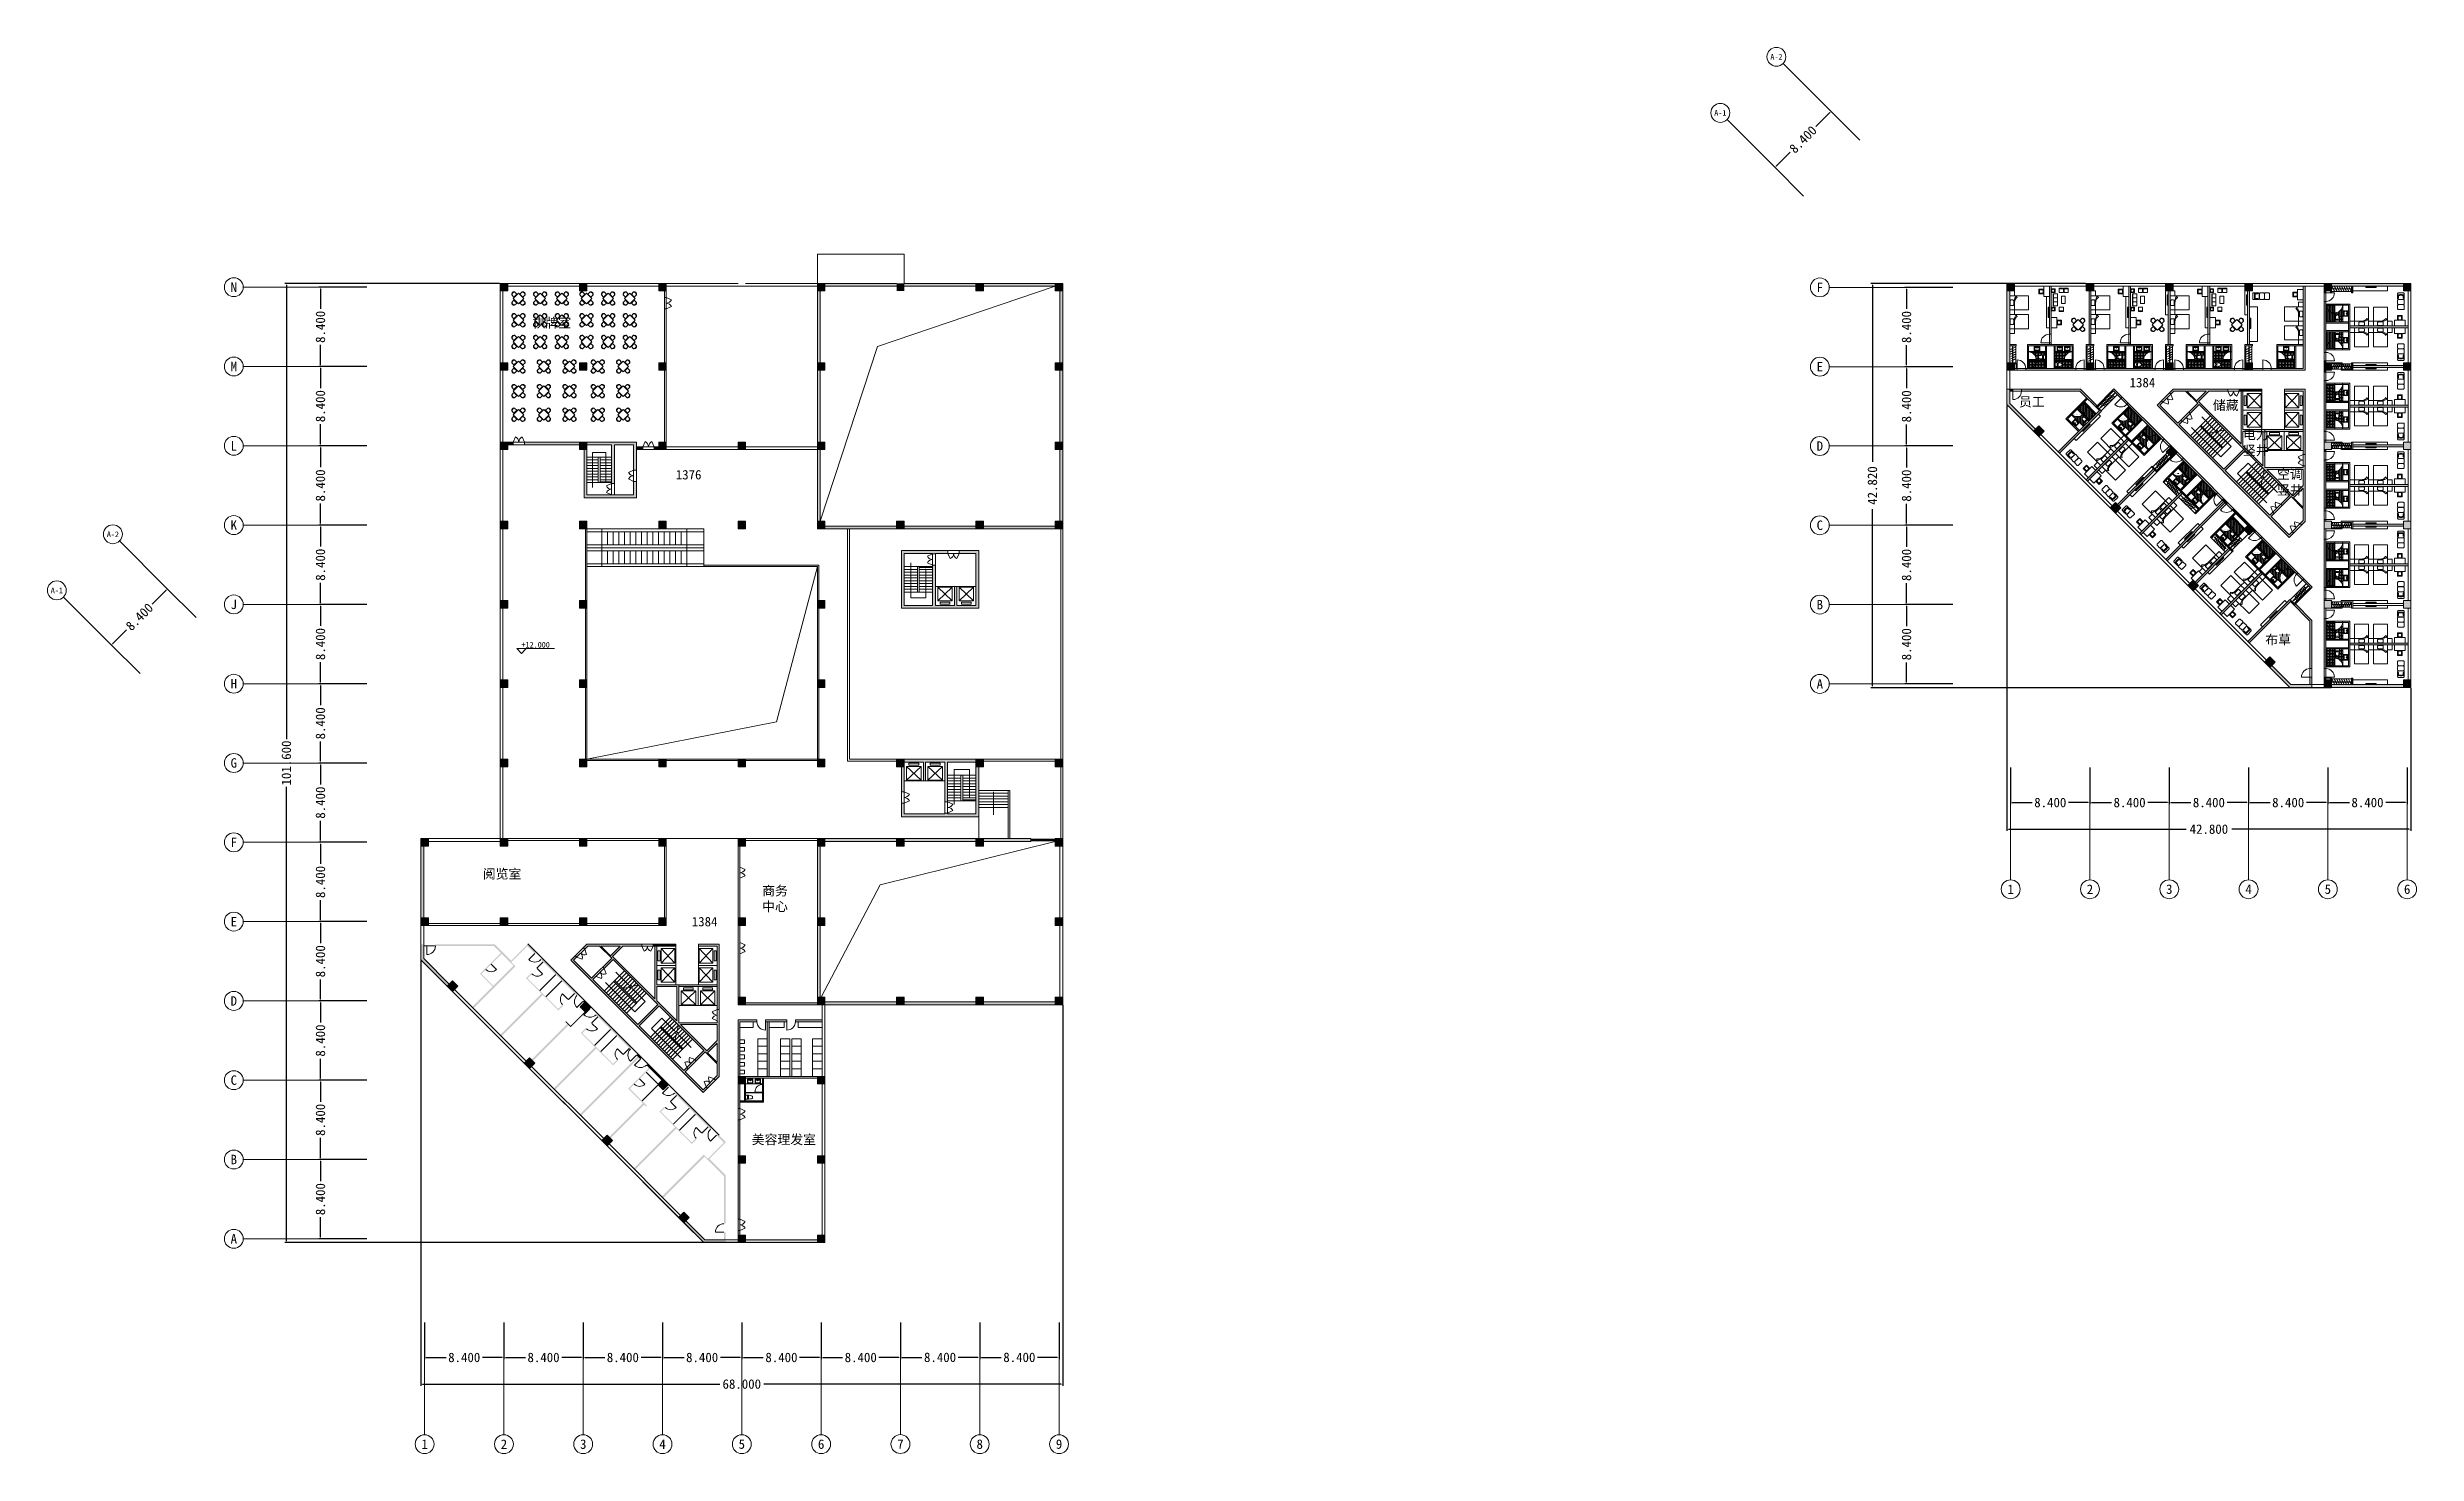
# Model space of a CAD drawing. Header units: metres. Extents: x -302 to 587, y -65 to 94.
# Drawn here: x 336.3 to 587.2, y -55 to 94 of the extents above; entities that cross this region are included whole.
import ezdxf

# ---------------------------------------------------------------- set-up
doc = ezdxf.new("R2010")
doc.units = ezdxf.units.M
doc.linetypes.add('ACAD_ISO03W100', pattern=[30, 12, -18])
doc.layers.get('0').update_dxf_attribs({"lineweight": 9})
for name, color, linetype, lineweight in [('fanghuo', 1, 'Continuous', 9), ('furniture', 3, 'Continuous', 5), ('glass', 5, 'Continuous', 5), ('hatch', 212, 'ACAD_ISO03W100', 5), ('ProfileEdges', 7, 'Continuous', 9), ('PUB_TEXT', 7, 'Continuous', 9), ('stair', 30, 'Continuous', 9), ('tonggao', 4, 'ACAD_ISO03W100', 5), ('zhuwang', 2, 'Continuous', 13)]:
    doc.layers.add(name, color=color, linetype=linetype, lineweight=lineweight)
doc.styles.add('mystyle', font='', dxfattribs={"height": 1})
doc.styles.get('mystyle').set_extended_font_data('SimSun')
doc.dimstyles.new('myyyy', dxfattribs={"dimtxt": 1, "dimasz": 0.18, "dimexe": 0.18, "dimexo": 0.0625, "dimgap": 0.09, "dimtad": 0, "dimtoh": 1, "dimdec": 3, "dimrnd": 0.001, "dimzin": 0, "dimdsep": 46, "dimtxsty": 'Standard', "dimcen": 0.09, "dimadec": 0, "dimazin": 0, "dimtfac": 1, "dimtdec": 3, "dimtofl": 0, "dimtmove": 0, "dimatfit": 3, "dimfxl": 1, "dimtolj": 1, "dimtzin": 0, "dimarcsym": 0})
pattern_1 = [(0, (469.70644, -297.11858), (0, 0.15875), []), (90, (469.70644, -297.11858), (-0.15875, 1e-17), [])]
pattern_2 = [(0, (469.70644, -288.71858), (0, 0.15875), []), (90, (469.70644, -288.71858), (-0.15875, 1e-17), [])]
pattern_3 = [(0, (469.70644, -271.91858), (0, 0.15875), []), (90, (469.70644, -271.91858), (-0.15875, 1e-17), [])]
pattern_4 = [(0, (469.70644, -305.51858), (0, 0.15875), []), (90, (469.70644, -305.51858), (-0.15875, 1e-17), [])]

msp = doc.modelspace()

# ---------------------------------------------------------------- texts
at = {"ltscale": 3, "insert": (386.478, 30.3758), "char_height": 0.6, "attachment_point": 7, "style": 'mystyle'}
msp.add_mtext_dynamic_manual_height_columns('+{\\fSimSun|b0|i0|c134|p2;12.000}', width=4.15909, gutter_width=5, heights=[0], dxfattribs=at)
at = {"layer": 'fanghuo', "ltscale": 3, "char_height": 1, "attachment_point": 1, "style": 'mystyle'}
for s, width, insert in [('1384', 4.337908, (556.8136, 58.9605)), ('1376', 10.567408, (402.8166, 49.199)), ('1384', 4.337908, (404.5114, 1.8576))]:
    msp.add_mtext_dynamic_manual_height_columns(s, width=width, gutter_width=5, heights=[0], dxfattribs=dict(at, insert=insert))
at = {"layer": 'PUB_TEXT', "ltscale": 3, "attachment_point": 5, "style": 'mystyle'}
for s, width, insert, char_height in [('{\\fSimSun|b0|i0|c134|p2;A-}2', 2.350701, (519.4013, 92.9633), 0.6), ('A-1', 2.350701, (513.4616, 87.0236), 0.6), ('N', 1.774604, (356.0027, 68.5598), 1), ('F', 1.774604, (524.0027, 68.5398), 1), ('M', 1.774604, (356.0027, 60.1598), 1), ('E', 1.774604, (524.0027, 60.1398), 1), ('L', 1.774604, (356.0027, 51.7598), 1), ('D', 1.774604, (524.0027, 51.7398), 1), ('{\\fSimSun|b0|i0|c134|p2;A-}2', 2.350701, (343.1955, 42.3891), 0.6), ('K', 1.774604, (356.0027, 43.3598), 1), ('C', 1.774604, (524.0027, 43.3398), 1), ('A-1', 2.350701, (337.2558, 36.4494), 0.6), ('J', 1.774604, (356.0027, 34.9598), 1), ('B', 1.774604, (524.0027, 34.9398), 1), ('H', 1.774604, (356.0027, 26.5598), 1), ('A', 1.774604, (524.0027, 26.5398), 1), ('G', 1.774604, (356.0027, 18.1598), 1), ('F', 1.774604, (356.0027, 9.7598), 1), ('1', 1.774604, (544.2136, 4.7857), 1), ('2', 1.774604, (552.6136, 4.7857), 1), ('3', 1.774604, (561.0136, 4.7857), 1), ('4', 1.774604, (569.4136, 4.7857), 1), ('5', 1.774604, (577.8136, 4.7857), 1), ('6', 1.774604, (586.2136, 4.7857), 1), ('E', 1.774604, (356.0027, 1.3598), 1), ('D', 1.774604, (356.0027, -7.0402), 1), ('C', 1.774604, (356.0027, -15.4402), 1), ('B', 1.774604, (356.0027, -23.8402), 1), ('A', 1.774604, (356.0027, -32.2402), 1), ('1', 1.774604, (376.2136, -53.9943), 1), ('2', 1.774604, (384.6136, -53.9943), 1), ('3', 1.774604, (393.0136, -53.9943), 1), ('4', 1.774604, (401.4136, -53.9943), 1), ('5', 1.774604, (409.8136, -53.9943), 1), ('6', 1.774604, (418.2136, -53.9943), 1), ('7', 1.774604, (426.6136, -53.9832), 1), ('8', 1.774604, (435.0136, -53.9943), 1), ('9', 1.774604, (443.4136, -53.9943), 1)]:
    msp.add_mtext_dynamic_manual_height_columns(s, width=width, gutter_width=5, heights=[0], dxfattribs=dict(at, insert=insert, char_height=char_height))
at = {"layer": 'PUB_TEXT', "ltscale": 0.05, "char_height": 1, "attachment_point": 1, "style": 'mystyle'}
for s, width, heights, insert in [('{\\fArial Unicode MS|b0|i0|c134|p0;棋牌室}', 10.794064, [0], (387.6343, 65.2913)), ('{\\fArial Unicode MS|b0|i0|c134|p0;员工}', 4.532645, [0], (545.0935, 56.9234)), ('{\\fArial Unicode MS|b0|i0|c134|p0;储藏}', 2.99787, [0], (565.6338, 56.558)), ('{\\fArial Unicode MS|b0|i0|c134|p0;电力竖井}', 2.84496, [6.4052], (568.8136, 53.4468)), ('{\\fArial Unicode MS|b0|i0|c134|p0;空调竖井}', 3.786881, [0], (572.4289, 49.2533)), ('{\\fArial Unicode MS|b0|i0|c134|p0;布草}', 3.660281, [0], (571.1829, 31.718)), ('{\\fArial Unicode MS|b0|i0|c134|p0;阅览室}', 9.566782, [0], (382.3715, 6.9161)), ('{\\fArial Unicode MS|b0|i0|c134|p0;商务中心}', 2.993906, [0], (411.9626, 5.1269)), ('{\\fArial Unicode MS|b0|i0|c134|p0;美容理发室}', 6.94638, [2.5544], (410.8548, -21.2195))]:
    msp.add_mtext_dynamic_manual_height_columns(s, width=width, gutter_width=5, heights=heights, dxfattribs=dict(at, insert=insert))

# ---------------------------------------------------------------- blocks, each defined once
blk = doc.blocks.new('*D114')
at = {"layer": 'Defpoints', "color": 0, "ltscale": 0.05, "transparency": 16777216}
for p in [(370.15, 68.56), (365.18, 60.16), (370.15, 60.16)]:
    blk.add_point(p, dxfattribs=at)
at = {"layer": 'PUB_TEXT', "color": 0, "lineweight": -2, "ltscale": 0.05, "transparency": 16777216}
for p, q in [((370.09, 68.56), (365, 68.56)), ((365.18, 68.38), (365.18, 66.28)), ((365.18, 60.34), (365.18, 62.44)), ((370.09, 60.16), (365, 60.16))]:
    blk.add_line(p, q, dxfattribs=at)
at = {"layer": 'PUB_TEXT', "color": 0, "ltscale": 0.05, "transparency": 16777216}
for points in [[(365.15, 68.38), (365.21, 68.38), (365.18, 68.56)], [(365.15, 60.34), (365.21, 60.34), (365.18, 60.16)]]:
    blk.add_solid(points, dxfattribs=at)
at = {"layer": 'PUB_TEXT', "color": 0, "ltscale": 0.05, "transparency": 16777216, "insert": (365.18, 64.36), "char_height": 1, "attachment_point": 5, "rotation": 90}
blk.add_mtext('\\A1;8.400', dxfattribs=at)
blk = doc.blocks.new('*D106')
at = {"layer": 'Defpoints', "color": 0, "ltscale": 0.05, "transparency": 16777216}
for p in [(370.15, 60.16), (365.18, 51.76), (370.15, 51.76)]:
    blk.add_point(p, dxfattribs=at)
at = {"layer": 'PUB_TEXT', "color": 0, "lineweight": -2, "ltscale": 0.05, "transparency": 16777216}
for p, q in [((370.09, 60.16), (365, 60.16)), ((365.18, 59.98), (365.18, 57.88)), ((365.18, 51.94), (365.18, 54.04)), ((370.09, 51.76), (365, 51.76))]:
    blk.add_line(p, q, dxfattribs=at)
at = {"layer": 'PUB_TEXT', "color": 0, "ltscale": 0.05, "transparency": 16777216}
for points in [[(365.15, 59.98), (365.21, 59.98), (365.18, 60.16)], [(365.15, 51.94), (365.21, 51.94), (365.18, 51.76)]]:
    blk.add_solid(points, dxfattribs=at)
at = {"layer": 'PUB_TEXT', "color": 0, "ltscale": 0.05, "transparency": 16777216, "insert": (365.18, 55.96), "char_height": 1, "attachment_point": 5, "rotation": 90}
blk.add_mtext('\\A1;8.400', dxfattribs=at)
blk = doc.blocks.new('*D107')
at = {"layer": 'Defpoints', "color": 0, "ltscale": 0.05, "transparency": 16777216}
for p in [(370.15, 51.76), (365.18, 43.36), (370.15, 43.36)]:
    blk.add_point(p, dxfattribs=at)
at = {"layer": 'PUB_TEXT', "color": 0, "lineweight": -2, "ltscale": 0.05, "transparency": 16777216}
for p, q in [((370.09, 51.76), (365, 51.76)), ((365.18, 51.58), (365.18, 49.48)), ((365.18, 43.54), (365.18, 45.64)), ((370.09, 43.36), (365, 43.36))]:
    blk.add_line(p, q, dxfattribs=at)
at = {"layer": 'PUB_TEXT', "color": 0, "ltscale": 0.05, "transparency": 16777216}
for points in [[(365.15, 51.58), (365.21, 51.58), (365.18, 51.76)], [(365.15, 43.54), (365.21, 43.54), (365.18, 43.36)]]:
    blk.add_solid(points, dxfattribs=at)
at = {"layer": 'PUB_TEXT', "color": 0, "ltscale": 0.05, "transparency": 16777216, "insert": (365.18, 47.56), "char_height": 1, "attachment_point": 5, "rotation": 90}
blk.add_mtext('\\A1;8.400', dxfattribs=at)
blk = doc.blocks.new('*D108')
at = {"layer": 'Defpoints', "color": 0, "ltscale": 0.05, "transparency": 16777216}
for p in [(370.15, 43.36), (365.18, 34.96), (370.15, 34.96)]:
    blk.add_point(p, dxfattribs=at)
at = {"layer": 'PUB_TEXT', "color": 0, "lineweight": -2, "ltscale": 0.05, "transparency": 16777216}
for p, q in [((370.09, 43.36), (365, 43.36)), ((365.18, 43.18), (365.18, 41.08)), ((365.18, 35.14), (365.18, 37.24)), ((370.09, 34.96), (365, 34.96))]:
    blk.add_line(p, q, dxfattribs=at)
at = {"layer": 'PUB_TEXT', "color": 0, "ltscale": 0.05, "transparency": 16777216}
for points in [[(365.15, 43.18), (365.21, 43.18), (365.18, 43.36)], [(365.15, 35.14), (365.21, 35.14), (365.18, 34.96)]]:
    blk.add_solid(points, dxfattribs=at)
at = {"layer": 'PUB_TEXT', "color": 0, "ltscale": 0.05, "transparency": 16777216, "insert": (365.18, 39.16), "char_height": 1, "attachment_point": 5, "rotation": 90}
blk.add_mtext('\\A1;8.400', dxfattribs=at)
blk = doc.blocks.new('*D109')
at = {"layer": 'Defpoints', "color": 0, "ltscale": 0.05, "transparency": 16777216}
for p in [(370.15, 34.96), (365.18, 26.56), (370.15, 26.56)]:
    blk.add_point(p, dxfattribs=at)
at = {"layer": 'PUB_TEXT', "color": 0, "lineweight": -2, "ltscale": 0.05, "transparency": 16777216}
for p, q in [((370.09, 34.96), (365, 34.96)), ((365.18, 34.78), (365.18, 32.68)), ((365.18, 26.74), (365.18, 28.84)), ((370.09, 26.56), (365, 26.56))]:
    blk.add_line(p, q, dxfattribs=at)
at = {"layer": 'PUB_TEXT', "color": 0, "ltscale": 0.05, "transparency": 16777216}
for points in [[(365.15, 34.78), (365.21, 34.78), (365.18, 34.96)], [(365.15, 26.74), (365.21, 26.74), (365.18, 26.56)]]:
    blk.add_solid(points, dxfattribs=at)
at = {"layer": 'PUB_TEXT', "color": 0, "ltscale": 0.05, "transparency": 16777216, "insert": (365.18, 30.76), "char_height": 1, "attachment_point": 5, "rotation": 90}
blk.add_mtext('\\A1;8.400', dxfattribs=at)
blk = doc.blocks.new('*D110')
at = {"layer": 'Defpoints', "color": 0, "ltscale": 0.05, "transparency": 16777216}
for p in [(370.15, 26.56), (365.18, 18.16), (370.15, 18.16)]:
    blk.add_point(p, dxfattribs=at)
at = {"layer": 'PUB_TEXT', "color": 0, "lineweight": -2, "ltscale": 0.05, "transparency": 16777216}
for p, q in [((370.09, 26.56), (365, 26.56)), ((365.18, 26.38), (365.18, 24.28)), ((365.18, 18.34), (365.18, 20.44)), ((370.09, 18.16), (365, 18.16))]:
    blk.add_line(p, q, dxfattribs=at)
at = {"layer": 'PUB_TEXT', "color": 0, "ltscale": 0.05, "transparency": 16777216}
for points in [[(365.15, 26.38), (365.21, 26.38), (365.18, 26.56)], [(365.15, 18.34), (365.21, 18.34), (365.18, 18.16)]]:
    blk.add_solid(points, dxfattribs=at)
at = {"layer": 'PUB_TEXT', "color": 0, "ltscale": 0.05, "transparency": 16777216, "insert": (365.18, 22.36), "char_height": 1, "attachment_point": 5, "rotation": 90}
blk.add_mtext('\\A1;8.400', dxfattribs=at)
blk = doc.blocks.new('*D111')
at = {"layer": 'Defpoints', "color": 0, "ltscale": 0.05, "transparency": 16777216}
for p in [(370.15, 18.16), (365.18, 9.76), (370.15, 9.76)]:
    blk.add_point(p, dxfattribs=at)
at = {"layer": 'PUB_TEXT', "color": 0, "lineweight": -2, "ltscale": 0.05, "transparency": 16777216}
for p, q in [((370.09, 18.16), (365, 18.16)), ((365.18, 17.98), (365.18, 15.88)), ((365.18, 9.94), (365.18, 12.04)), ((370.09, 9.76), (365, 9.76))]:
    blk.add_line(p, q, dxfattribs=at)
at = {"layer": 'PUB_TEXT', "color": 0, "ltscale": 0.05, "transparency": 16777216}
for points in [[(365.15, 17.98), (365.21, 17.98), (365.18, 18.16)], [(365.15, 9.94), (365.21, 9.94), (365.18, 9.76)]]:
    blk.add_solid(points, dxfattribs=at)
at = {"layer": 'PUB_TEXT', "color": 0, "ltscale": 0.05, "transparency": 16777216, "insert": (365.18, 13.96), "char_height": 1, "attachment_point": 5, "rotation": 90}
blk.add_mtext('\\A1;8.400', dxfattribs=at)
blk = doc.blocks.new('*D112')
at = {"layer": 'Defpoints', "color": 0, "ltscale": 0.05, "transparency": 16777216}
for p in [(370.15, 9.76), (365.18, 1.36), (370.15, 1.36)]:
    blk.add_point(p, dxfattribs=at)
at = {"layer": 'PUB_TEXT', "color": 0, "lineweight": -2, "ltscale": 0.05, "transparency": 16777216}
for p, q in [((370.09, 9.76), (365, 9.76)), ((365.18, 9.58), (365.18, 7.48)), ((365.18, 1.54), (365.18, 3.64)), ((370.09, 1.36), (365, 1.36))]:
    blk.add_line(p, q, dxfattribs=at)
at = {"layer": 'PUB_TEXT', "color": 0, "ltscale": 0.05, "transparency": 16777216}
for points in [[(365.15, 9.58), (365.21, 9.58), (365.18, 9.76)], [(365.15, 1.54), (365.21, 1.54), (365.18, 1.36)]]:
    blk.add_solid(points, dxfattribs=at)
at = {"layer": 'PUB_TEXT', "color": 0, "ltscale": 0.05, "transparency": 16777216, "insert": (365.18, 5.56), "char_height": 1, "attachment_point": 5, "rotation": 90}
blk.add_mtext('\\A1;8.400', dxfattribs=at)
blk = doc.blocks.new('*D102')
at = {"layer": 'Defpoints', "color": 0, "ltscale": 0.05, "transparency": 16777216}
for p in [(370.15, 1.36), (365.18, -7.04), (370.15, -7.04)]:
    blk.add_point(p, dxfattribs=at)
at = {"layer": 'PUB_TEXT', "color": 0, "lineweight": -2, "ltscale": 0.05, "transparency": 16777216}
for p, q in [((370.09, 1.36), (365, 1.36)), ((365.18, 1.18), (365.18, -0.92)), ((365.18, -6.86), (365.18, -4.76)), ((370.09, -7.04), (365, -7.04))]:
    blk.add_line(p, q, dxfattribs=at)
at = {"layer": 'PUB_TEXT', "color": 0, "ltscale": 0.05, "transparency": 16777216}
for points in [[(365.15, 1.18), (365.21, 1.18), (365.18, 1.36)], [(365.15, -6.86), (365.21, -6.86), (365.18, -7.04)]]:
    blk.add_solid(points, dxfattribs=at)
at = {"layer": 'PUB_TEXT', "color": 0, "ltscale": 0.05, "transparency": 16777216, "insert": (365.18, -2.84), "char_height": 1, "attachment_point": 5, "rotation": 90}
blk.add_mtext('\\A1;8.400', dxfattribs=at)
blk = doc.blocks.new('*D103')
at = {"layer": 'Defpoints', "color": 0, "ltscale": 0.05, "transparency": 16777216}
for p in [(370.15, -7.04), (365.18, -15.44), (370.15, -15.44)]:
    blk.add_point(p, dxfattribs=at)
at = {"layer": 'PUB_TEXT', "color": 0, "lineweight": -2, "ltscale": 0.05, "transparency": 16777216}
for p, q in [((370.09, -7.04), (365, -7.04)), ((365.18, -7.22), (365.18, -9.32)), ((365.18, -15.26), (365.18, -13.16)), ((370.09, -15.44), (365, -15.44))]:
    blk.add_line(p, q, dxfattribs=at)
at = {"layer": 'PUB_TEXT', "color": 0, "ltscale": 0.05, "transparency": 16777216}
for points in [[(365.15, -7.22), (365.21, -7.22), (365.18, -7.04)], [(365.15, -15.26), (365.21, -15.26), (365.18, -15.44)]]:
    blk.add_solid(points, dxfattribs=at)
at = {"layer": 'PUB_TEXT', "color": 0, "ltscale": 0.05, "transparency": 16777216, "insert": (365.18, -11.24), "char_height": 1, "attachment_point": 5, "rotation": 90}
blk.add_mtext('\\A1;8.400', dxfattribs=at)
blk = doc.blocks.new('*D104')
at = {"layer": 'Defpoints', "color": 0, "ltscale": 0.05, "transparency": 16777216}
for p in [(370.15, -15.44), (365.18, -23.84), (370.15, -23.84)]:
    blk.add_point(p, dxfattribs=at)
at = {"layer": 'PUB_TEXT', "color": 0, "lineweight": -2, "ltscale": 0.05, "transparency": 16777216}
for p, q in [((370.09, -15.44), (365, -15.44)), ((365.18, -15.62), (365.18, -17.72)), ((365.18, -23.66), (365.18, -21.56)), ((370.09, -23.84), (365, -23.84))]:
    blk.add_line(p, q, dxfattribs=at)
at = {"layer": 'PUB_TEXT', "color": 0, "ltscale": 0.05, "transparency": 16777216}
for points in [[(365.15, -15.62), (365.21, -15.62), (365.18, -15.44)], [(365.15, -23.66), (365.21, -23.66), (365.18, -23.84)]]:
    blk.add_solid(points, dxfattribs=at)
at = {"layer": 'PUB_TEXT', "color": 0, "ltscale": 0.05, "transparency": 16777216, "insert": (365.18, -19.64), "char_height": 1, "attachment_point": 5, "rotation": 90}
blk.add_mtext('\\A1;8.400', dxfattribs=at)
blk = doc.blocks.new('*D105')
at = {"layer": 'Defpoints', "color": 0, "ltscale": 0.05, "transparency": 16777216}
for p in [(370.15, -23.84), (365.18, -32.24), (370.15, -32.24)]:
    blk.add_point(p, dxfattribs=at)
at = {"layer": 'PUB_TEXT', "color": 0, "lineweight": -2, "ltscale": 0.05, "transparency": 16777216}
for p, q in [((370.09, -23.84), (365, -23.84)), ((365.18, -24.02), (365.18, -26.12)), ((365.18, -32.06), (365.18, -29.96)), ((370.09, -32.24), (365, -32.24))]:
    blk.add_line(p, q, dxfattribs=at)
at = {"layer": 'PUB_TEXT', "color": 0, "ltscale": 0.05, "transparency": 16777216}
for points in [[(365.15, -24.02), (365.21, -24.02), (365.18, -23.84)], [(365.15, -32.06), (365.21, -32.06), (365.18, -32.24)]]:
    blk.add_solid(points, dxfattribs=at)
at = {"layer": 'PUB_TEXT', "color": 0, "ltscale": 0.05, "transparency": 16777216, "insert": (365.18, -28.04), "char_height": 1, "attachment_point": 5, "rotation": 90}
blk.add_mtext('\\A1;8.400', dxfattribs=at)
blk = doc.blocks.new('*D113')
at = {"layer": 'Defpoints', "color": 0, "ltscale": 3, "transparency": 16777216}
for p in [(361.57, 68.96), (384.21, 68.96), (410.21, -32.64)]:
    blk.add_point(p, dxfattribs=at)
at = {"layer": 'PUB_TEXT', "color": 0, "lineweight": -2, "ltscale": 3, "transparency": 16777216}
for p, q in [((384.15, 68.96), (361.39, 68.96)), ((361.57, 68.78), (361.57, 20.67)), ((361.57, -32.46), (361.57, 15.65)), ((410.15, -32.64), (361.39, -32.64))]:
    blk.add_line(p, q, dxfattribs=at)
at = {"layer": 'PUB_TEXT', "color": 0, "ltscale": 3, "transparency": 16777216}
for points in [[(361.54, 68.78), (361.6, 68.78), (361.57, 68.96)], [(361.54, -32.46), (361.6, -32.46), (361.57, -32.64)]]:
    blk.add_solid(points, dxfattribs=at)
at = {"layer": 'PUB_TEXT', "color": 0, "ltscale": 3, "transparency": 16777216, "insert": (361.57, 18.16), "char_height": 1, "attachment_point": 5, "rotation": 90}
blk.add_mtext('\\A1;101.600', dxfattribs=at)
blk = doc.blocks.new('*D115')
at = {"layer": 'Defpoints', "color": 0, "ltscale": 3, "transparency": 16777216}
for p in [(384.61, -41.04), (393.01, -41.04), (393.01, -44.81)]:
    blk.add_point(p, dxfattribs=at)
at = {"layer": 'PUB_TEXT', "color": 0, "lineweight": -2, "ltscale": 3, "transparency": 16777216}
for p, q in [((384.61, -41.1), (384.61, -44.99)), ((393.01, -41.1), (393.01, -44.99)), ((384.79, -44.81), (386.89, -44.81)), ((392.83, -44.81), (390.74, -44.81))]:
    blk.add_line(p, q, dxfattribs=at)
at = {"layer": 'PUB_TEXT', "color": 0, "ltscale": 3, "transparency": 16777216}
for points in [[(384.79, -44.78), (384.79, -44.84), (384.61, -44.81)], [(392.83, -44.78), (392.83, -44.84), (393.01, -44.81)]]:
    blk.add_solid(points, dxfattribs=at)
at = {"layer": 'PUB_TEXT', "color": 0, "ltscale": 3, "transparency": 16777216, "insert": (388.81, -44.81), "char_height": 1, "attachment_point": 5}
blk.add_mtext('\\A1;8.400', dxfattribs=at)
blk = doc.blocks.new('*D96')
at = {"layer": 'Defpoints', "color": 0, "ltscale": 3, "transparency": 16777216}
for p in [(393.01, -41.04), (401.41, -41.04), (401.41, -44.81)]:
    blk.add_point(p, dxfattribs=at)
at = {"layer": 'PUB_TEXT', "color": 0, "lineweight": -2, "ltscale": 3, "transparency": 16777216}
for p, q in [((393.01, -41.1), (393.01, -44.99)), ((401.41, -41.1), (401.41, -44.99)), ((393.19, -44.81), (395.29, -44.81)), ((401.23, -44.81), (399.14, -44.81))]:
    blk.add_line(p, q, dxfattribs=at)
at = {"layer": 'PUB_TEXT', "color": 0, "ltscale": 3, "transparency": 16777216}
for points in [[(393.19, -44.78), (393.19, -44.84), (393.01, -44.81)], [(401.23, -44.78), (401.23, -44.84), (401.41, -44.81)]]:
    blk.add_solid(points, dxfattribs=at)
at = {"layer": 'PUB_TEXT', "color": 0, "ltscale": 3, "transparency": 16777216, "insert": (397.21, -44.81), "char_height": 1, "attachment_point": 5}
blk.add_mtext('\\A1;8.400', dxfattribs=at)
blk = doc.blocks.new('*D97')
at = {"layer": 'Defpoints', "color": 0, "ltscale": 3, "transparency": 16777216}
for p in [(401.41, -41.04), (409.81, -41.04), (409.81, -44.81)]:
    blk.add_point(p, dxfattribs=at)
at = {"layer": 'PUB_TEXT', "color": 0, "lineweight": -2, "ltscale": 3, "transparency": 16777216}
for p, q in [((401.41, -41.1), (401.41, -44.99)), ((409.81, -41.1), (409.81, -44.99)), ((401.59, -44.81), (403.69, -44.81)), ((409.63, -44.81), (407.54, -44.81))]:
    blk.add_line(p, q, dxfattribs=at)
at = {"layer": 'PUB_TEXT', "color": 0, "ltscale": 3, "transparency": 16777216}
for points in [[(401.59, -44.78), (401.59, -44.84), (401.41, -44.81)], [(409.63, -44.78), (409.63, -44.84), (409.81, -44.81)]]:
    blk.add_solid(points, dxfattribs=at)
at = {"layer": 'PUB_TEXT', "color": 0, "ltscale": 3, "transparency": 16777216, "insert": (405.61, -44.81), "char_height": 1, "attachment_point": 5}
blk.add_mtext('\\A1;8.400', dxfattribs=at)
blk = doc.blocks.new('*D98')
at = {"layer": 'Defpoints', "color": 0, "ltscale": 3, "transparency": 16777216}
for p in [(409.81, -41.04), (418.21, -41.04), (418.21, -44.81)]:
    blk.add_point(p, dxfattribs=at)
at = {"layer": 'PUB_TEXT', "color": 0, "lineweight": -2, "ltscale": 3, "transparency": 16777216}
for p, q in [((409.81, -41.1), (409.81, -44.99)), ((418.21, -41.1), (418.21, -44.99)), ((409.99, -44.81), (412.09, -44.81)), ((418.03, -44.81), (415.94, -44.81))]:
    blk.add_line(p, q, dxfattribs=at)
at = {"layer": 'PUB_TEXT', "color": 0, "ltscale": 3, "transparency": 16777216}
for points in [[(409.99, -44.78), (409.99, -44.84), (409.81, -44.81)], [(418.03, -44.78), (418.03, -44.84), (418.21, -44.81)]]:
    blk.add_solid(points, dxfattribs=at)
at = {"layer": 'PUB_TEXT', "color": 0, "ltscale": 3, "transparency": 16777216, "insert": (414.01, -44.81), "char_height": 1, "attachment_point": 5}
blk.add_mtext('\\A1;8.400', dxfattribs=at)
blk = doc.blocks.new('*D99')
at = {"layer": 'Defpoints', "color": 0, "ltscale": 3, "transparency": 16777216}
for p in [(418.21, -41.04), (426.61, -41.04), (426.61, -44.81)]:
    blk.add_point(p, dxfattribs=at)
at = {"layer": 'PUB_TEXT', "color": 0, "lineweight": -2, "ltscale": 3, "transparency": 16777216}
for p, q in [((418.21, -41.1), (418.21, -44.99)), ((426.61, -41.1), (426.61, -44.99)), ((418.39, -44.81), (420.49, -44.81)), ((426.43, -44.81), (424.34, -44.81))]:
    blk.add_line(p, q, dxfattribs=at)
at = {"layer": 'PUB_TEXT', "color": 0, "ltscale": 3, "transparency": 16777216}
for points in [[(418.39, -44.78), (418.39, -44.84), (418.21, -44.81)], [(426.43, -44.78), (426.43, -44.84), (426.61, -44.81)]]:
    blk.add_solid(points, dxfattribs=at)
at = {"layer": 'PUB_TEXT', "color": 0, "ltscale": 3, "transparency": 16777216, "insert": (422.41, -44.81), "char_height": 1, "attachment_point": 5}
blk.add_mtext('\\A1;8.400', dxfattribs=at)
blk = doc.blocks.new('*D100')
at = {"layer": 'Defpoints', "color": 0, "ltscale": 3, "transparency": 16777216}
for p in [(426.61, -41.03), (435.01, -41.03), (435.01, -44.8)]:
    blk.add_point(p, dxfattribs=at)
at = {"layer": 'PUB_TEXT', "color": 0, "lineweight": -2, "ltscale": 3, "transparency": 16777216}
for p, q in [((426.61, -41.09), (426.61, -44.98)), ((435.01, -41.09), (435.01, -44.98)), ((426.79, -44.8), (428.89, -44.8)), ((434.83, -44.8), (432.74, -44.8))]:
    blk.add_line(p, q, dxfattribs=at)
at = {"layer": 'PUB_TEXT', "color": 0, "ltscale": 3, "transparency": 16777216}
for points in [[(426.79, -44.77), (426.79, -44.83), (426.61, -44.8)], [(434.83, -44.77), (434.83, -44.83), (435.01, -44.8)]]:
    blk.add_solid(points, dxfattribs=at)
at = {"layer": 'PUB_TEXT', "color": 0, "ltscale": 3, "transparency": 16777216, "insert": (430.81, -44.8), "char_height": 1, "attachment_point": 5}
blk.add_mtext('\\A1;8.400', dxfattribs=at)
blk = doc.blocks.new('*D101')
at = {"layer": 'Defpoints', "color": 0, "ltscale": 3, "transparency": 16777216}
for p in [(435.01, -41.03), (443.41, -41.03), (443.41, -44.8)]:
    blk.add_point(p, dxfattribs=at)
at = {"layer": 'PUB_TEXT', "color": 0, "lineweight": -2, "ltscale": 3, "transparency": 16777216}
for p, q in [((435.01, -41.09), (435.01, -44.98)), ((443.41, -41.09), (443.41, -44.98)), ((435.19, -44.8), (437.29, -44.8)), ((443.23, -44.8), (441.14, -44.8))]:
    blk.add_line(p, q, dxfattribs=at)
at = {"layer": 'PUB_TEXT', "color": 0, "ltscale": 3, "transparency": 16777216}
for points in [[(435.19, -44.77), (435.19, -44.83), (435.01, -44.8)], [(443.23, -44.77), (443.23, -44.83), (443.41, -44.8)]]:
    blk.add_solid(points, dxfattribs=at)
at = {"layer": 'PUB_TEXT', "color": 0, "ltscale": 3, "transparency": 16777216, "insert": (439.21, -44.8), "char_height": 1, "attachment_point": 5}
blk.add_mtext('\\A1;8.400', dxfattribs=at)
blk = doc.blocks.new('*D116')
at = {"layer": 'Defpoints', "color": 0, "ltscale": 3, "transparency": 16777216}
for p in [(376.21, -41.04), (384.61, -41.04), (384.61, -44.81)]:
    blk.add_point(p, dxfattribs=at)
at = {"layer": 'PUB_TEXT', "color": 0, "lineweight": -2, "ltscale": 3, "transparency": 16777216}
for p, q in [((376.21, -41.1), (376.21, -44.99)), ((384.61, -41.1), (384.61, -44.99)), ((376.39, -44.81), (378.49, -44.81)), ((384.43, -44.81), (382.34, -44.81))]:
    blk.add_line(p, q, dxfattribs=at)
at = {"layer": 'PUB_TEXT', "color": 0, "ltscale": 3, "transparency": 16777216}
for points in [[(376.39, -44.78), (376.39, -44.84), (376.21, -44.81)], [(384.43, -44.78), (384.43, -44.84), (384.61, -44.81)]]:
    blk.add_solid(points, dxfattribs=at)
at = {"layer": 'PUB_TEXT', "color": 0, "ltscale": 3, "transparency": 16777216, "insert": (380.41, -44.81), "char_height": 1, "attachment_point": 5}
blk.add_mtext('\\A1;8.400', dxfattribs=at)
blk = doc.blocks.new('*D117')
at = {"layer": 'Defpoints', "color": 0, "ltscale": 3, "transparency": 16777216}
for p in [(375.81, -2.67), (443.81, -7.44), (443.81, -47.63)]:
    blk.add_point(p, dxfattribs=at)
at = {"layer": 'PUB_TEXT', "color": 0, "lineweight": -2, "ltscale": 3, "transparency": 16777216}
for p, q in [((375.81, -2.74), (375.81, -47.81)), ((443.81, -7.5), (443.81, -47.81)), ((375.99, -47.63), (407.47, -47.63)), ((443.63, -47.63), (412.15, -47.63))]:
    blk.add_line(p, q, dxfattribs=at)
at = {"layer": 'PUB_TEXT', "color": 0, "ltscale": 3, "transparency": 16777216}
for points in [[(375.99, -47.6), (375.99, -47.66), (375.81, -47.63)], [(443.63, -47.6), (443.63, -47.66), (443.81, -47.63)]]:
    blk.add_solid(points, dxfattribs=at)
at = {"layer": 'PUB_TEXT', "color": 0, "ltscale": 3, "transparency": 16777216, "insert": (409.81, -47.63), "char_height": 1, "attachment_point": 5}
blk.add_mtext('\\A1;68.000', dxfattribs=at)
blk = doc.blocks.new('*D118')
at = {"layer": 'Defpoints', "color": 0, "ltscale": 3, "transparency": 16777216}
for p in [(352.05, 33.53), (343.04, 30.67), (346.11, 27.59)]:
    blk.add_point(p, dxfattribs=at)
at = {"layer": 'PUB_TEXT', "color": 0, "lineweight": -2, "ltscale": 3, "transparency": 16777216}
for p, q in [((348.85, 36.48), (347.37, 35)), ((352.01, 33.57), (348.85, 36.73)), ((346.07, 27.63), (342.91, 30.79)), ((343.17, 30.79), (344.65, 32.28))]:
    blk.add_line(p, q, dxfattribs=at)
at = {"layer": 'PUB_TEXT', "color": 0, "ltscale": 3, "transparency": 16777216}
for points in [[(348.83, 36.5), (348.87, 36.46), (348.98, 36.6)], [(343.15, 30.81), (343.19, 30.77), (343.04, 30.67)]]:
    blk.add_solid(points, dxfattribs=at)
at = {"layer": 'PUB_TEXT', "color": 0, "ltscale": 3, "transparency": 16777216, "insert": (346.01, 33.64), "char_height": 1, "attachment_point": 5, "rotation": 45}
blk.add_mtext('\\A1;8.400', dxfattribs=at)
blk = doc.blocks.new('*D135')
at = {"layer": 'Defpoints', "color": 0, "ltscale": 0.05, "transparency": 16777216}
for p in [(538.15, 68.54), (533.18, 60.14), (538.15, 60.14)]:
    blk.add_point(p, dxfattribs=at)
at = {"layer": 'PUB_TEXT', "color": 0, "lineweight": -2, "ltscale": 0.05, "transparency": 16777216}
for p, q in [((538.09, 68.54), (533, 68.54)), ((533.18, 68.36), (533.18, 66.26)), ((533.18, 60.32), (533.18, 62.42)), ((538.09, 60.14), (533, 60.14))]:
    blk.add_line(p, q, dxfattribs=at)
at = {"layer": 'PUB_TEXT', "color": 0, "ltscale": 0.05, "transparency": 16777216}
for points in [[(533.15, 68.36), (533.21, 68.36), (533.18, 68.54)], [(533.15, 60.32), (533.21, 60.32), (533.18, 60.14)]]:
    blk.add_solid(points, dxfattribs=at)
at = {"layer": 'PUB_TEXT', "color": 0, "ltscale": 0.05, "transparency": 16777216, "insert": (533.18, 64.34), "char_height": 1, "attachment_point": 5, "rotation": 90}
blk.add_mtext('\\A1;8.400', dxfattribs=at)
blk = doc.blocks.new('*D125')
at = {"layer": 'Defpoints', "color": 0, "ltscale": 0.05, "transparency": 16777216}
for p in [(538.15, 60.14), (533.18, 51.74), (538.15, 51.74)]:
    blk.add_point(p, dxfattribs=at)
at = {"layer": 'PUB_TEXT', "color": 0, "lineweight": -2, "ltscale": 0.05, "transparency": 16777216}
for p, q in [((538.09, 60.14), (533, 60.14)), ((533.18, 59.96), (533.18, 57.86)), ((533.18, 51.92), (533.18, 54.02)), ((538.09, 51.74), (533, 51.74))]:
    blk.add_line(p, q, dxfattribs=at)
at = {"layer": 'PUB_TEXT', "color": 0, "ltscale": 0.05, "transparency": 16777216}
for points in [[(533.15, 59.96), (533.21, 59.96), (533.18, 60.14)], [(533.15, 51.92), (533.21, 51.92), (533.18, 51.74)]]:
    blk.add_solid(points, dxfattribs=at)
at = {"layer": 'PUB_TEXT', "color": 0, "ltscale": 0.05, "transparency": 16777216, "insert": (533.18, 55.94), "char_height": 1, "attachment_point": 5, "rotation": 90}
blk.add_mtext('\\A1;8.400', dxfattribs=at)
blk = doc.blocks.new('*D126')
at = {"layer": 'Defpoints', "color": 0, "ltscale": 0.05, "transparency": 16777216}
for p in [(538.15, 51.74), (533.18, 43.34), (538.15, 43.34)]:
    blk.add_point(p, dxfattribs=at)
at = {"layer": 'PUB_TEXT', "color": 0, "lineweight": -2, "ltscale": 0.05, "transparency": 16777216}
for p, q in [((538.09, 51.74), (533, 51.74)), ((533.18, 51.56), (533.18, 49.46)), ((533.18, 43.52), (533.18, 45.62)), ((538.09, 43.34), (533, 43.34))]:
    blk.add_line(p, q, dxfattribs=at)
at = {"layer": 'PUB_TEXT', "color": 0, "ltscale": 0.05, "transparency": 16777216}
for points in [[(533.15, 51.56), (533.21, 51.56), (533.18, 51.74)], [(533.15, 43.52), (533.21, 43.52), (533.18, 43.34)]]:
    blk.add_solid(points, dxfattribs=at)
at = {"layer": 'PUB_TEXT', "color": 0, "ltscale": 0.05, "transparency": 16777216, "insert": (533.18, 47.54), "char_height": 1, "attachment_point": 5, "rotation": 90}
blk.add_mtext('\\A1;8.400', dxfattribs=at)
blk = doc.blocks.new('*D127')
at = {"layer": 'Defpoints', "color": 0, "ltscale": 0.05, "transparency": 16777216}
for p in [(538.15, 43.34), (533.18, 34.94), (538.15, 34.94)]:
    blk.add_point(p, dxfattribs=at)
at = {"layer": 'PUB_TEXT', "color": 0, "lineweight": -2, "ltscale": 0.05, "transparency": 16777216}
for p, q in [((538.09, 43.34), (533, 43.34)), ((533.18, 43.16), (533.18, 41.06)), ((533.18, 35.12), (533.18, 37.22)), ((538.09, 34.94), (533, 34.94))]:
    blk.add_line(p, q, dxfattribs=at)
at = {"layer": 'PUB_TEXT', "color": 0, "ltscale": 0.05, "transparency": 16777216}
for points in [[(533.15, 43.16), (533.21, 43.16), (533.18, 43.34)], [(533.15, 35.12), (533.21, 35.12), (533.18, 34.94)]]:
    blk.add_solid(points, dxfattribs=at)
at = {"layer": 'PUB_TEXT', "color": 0, "ltscale": 0.05, "transparency": 16777216, "insert": (533.18, 39.14), "char_height": 1, "attachment_point": 5, "rotation": 90}
blk.add_mtext('\\A1;8.400', dxfattribs=at)
blk = doc.blocks.new('*D128')
at = {"layer": 'Defpoints', "color": 0, "ltscale": 0.05, "transparency": 16777216}
for p in [(538.15, 34.94), (533.18, 26.54), (538.15, 26.54)]:
    blk.add_point(p, dxfattribs=at)
at = {"layer": 'PUB_TEXT', "color": 0, "lineweight": -2, "ltscale": 0.05, "transparency": 16777216}
for p, q in [((538.09, 34.94), (533, 34.94)), ((533.18, 34.76), (533.18, 32.66)), ((533.18, 26.72), (533.18, 28.82)), ((538.09, 26.54), (533, 26.54))]:
    blk.add_line(p, q, dxfattribs=at)
at = {"layer": 'PUB_TEXT', "color": 0, "ltscale": 0.05, "transparency": 16777216}
for points in [[(533.15, 34.76), (533.21, 34.76), (533.18, 34.94)], [(533.15, 26.72), (533.21, 26.72), (533.18, 26.54)]]:
    blk.add_solid(points, dxfattribs=at)
at = {"layer": 'PUB_TEXT', "color": 0, "ltscale": 0.05, "transparency": 16777216, "insert": (533.18, 30.74), "char_height": 1, "attachment_point": 5, "rotation": 90}
blk.add_mtext('\\A1;8.400', dxfattribs=at)
blk = doc.blocks.new('*D136')
at = {"layer": 'Defpoints', "color": 0, "ltscale": 3, "transparency": 16777216}
for p in [(529.57, 68.96), (552.21, 68.96), (578.21, 26.14)]:
    blk.add_point(p, dxfattribs=at)
at = {"layer": 'PUB_TEXT', "color": 0, "lineweight": -2, "ltscale": 3, "transparency": 16777216}
for p, q in [((552.15, 68.96), (529.39, 68.96)), ((529.57, 68.78), (529.57, 50.06)), ((529.57, 26.32), (529.57, 45.04)), ((578.15, 26.14), (529.39, 26.14))]:
    blk.add_line(p, q, dxfattribs=at)
at = {"layer": 'PUB_TEXT', "color": 0, "ltscale": 3, "transparency": 16777216}
for points in [[(529.54, 68.78), (529.6, 68.78), (529.57, 68.96)], [(529.54, 26.32), (529.6, 26.32), (529.57, 26.14)]]:
    blk.add_solid(points, dxfattribs=at)
at = {"layer": 'PUB_TEXT', "color": 0, "ltscale": 3, "transparency": 16777216, "insert": (529.57, 47.55), "char_height": 1, "attachment_point": 5, "rotation": 90}
blk.add_mtext('\\A1;42.820', dxfattribs=at)
blk = doc.blocks.new('*D138')
at = {"layer": 'Defpoints', "color": 0, "ltscale": 3, "transparency": 16777216}
for p in [(552.61, 17.74), (561.01, 17.74), (561.01, 13.97)]:
    blk.add_point(p, dxfattribs=at)
at = {"layer": 'PUB_TEXT', "color": 0, "lineweight": -2, "ltscale": 3, "transparency": 16777216}
for p, q in [((552.61, 17.68), (552.61, 13.79)), ((561.01, 17.68), (561.01, 13.79)), ((552.79, 13.97), (554.89, 13.97)), ((560.83, 13.97), (558.74, 13.97))]:
    blk.add_line(p, q, dxfattribs=at)
at = {"layer": 'PUB_TEXT', "color": 0, "ltscale": 3, "transparency": 16777216}
for points in [[(552.79, 14), (552.79, 13.94), (552.61, 13.97)], [(560.83, 14), (560.83, 13.94), (561.01, 13.97)]]:
    blk.add_solid(points, dxfattribs=at)
at = {"layer": 'PUB_TEXT', "color": 0, "ltscale": 3, "transparency": 16777216, "insert": (556.81, 13.97), "char_height": 1, "attachment_point": 5}
blk.add_mtext('\\A1;8.400', dxfattribs=at)
blk = doc.blocks.new('*D119')
at = {"layer": 'Defpoints', "color": 0, "ltscale": 3, "transparency": 16777216}
for p in [(561.01, 17.74), (569.41, 17.74), (569.41, 13.97)]:
    blk.add_point(p, dxfattribs=at)
at = {"layer": 'PUB_TEXT', "color": 0, "lineweight": -2, "ltscale": 3, "transparency": 16777216}
for p, q in [((561.01, 17.68), (561.01, 13.79)), ((569.41, 17.68), (569.41, 13.79)), ((561.19, 13.97), (563.29, 13.97)), ((569.23, 13.97), (567.14, 13.97))]:
    blk.add_line(p, q, dxfattribs=at)
at = {"layer": 'PUB_TEXT', "color": 0, "ltscale": 3, "transparency": 16777216}
for points in [[(561.19, 14), (561.19, 13.94), (561.01, 13.97)], [(569.23, 14), (569.23, 13.94), (569.41, 13.97)]]:
    blk.add_solid(points, dxfattribs=at)
at = {"layer": 'PUB_TEXT', "color": 0, "ltscale": 3, "transparency": 16777216, "insert": (565.21, 13.97), "char_height": 1, "attachment_point": 5}
blk.add_mtext('\\A1;8.400', dxfattribs=at)
blk = doc.blocks.new('*D120')
at = {"layer": 'Defpoints', "color": 0, "ltscale": 3, "transparency": 16777216}
for p in [(569.41, 17.74), (577.81, 17.74), (577.81, 13.97)]:
    blk.add_point(p, dxfattribs=at)
at = {"layer": 'PUB_TEXT', "color": 0, "lineweight": -2, "ltscale": 3, "transparency": 16777216}
for p, q in [((569.41, 17.68), (569.41, 13.79)), ((577.81, 17.68), (577.81, 13.79)), ((569.59, 13.97), (571.69, 13.97)), ((577.63, 13.97), (575.54, 13.97))]:
    blk.add_line(p, q, dxfattribs=at)
at = {"layer": 'PUB_TEXT', "color": 0, "ltscale": 3, "transparency": 16777216}
for points in [[(569.59, 14), (569.59, 13.94), (569.41, 13.97)], [(577.63, 14), (577.63, 13.94), (577.81, 13.97)]]:
    blk.add_solid(points, dxfattribs=at)
at = {"layer": 'PUB_TEXT', "color": 0, "ltscale": 3, "transparency": 16777216, "insert": (573.61, 13.97), "char_height": 1, "attachment_point": 5}
blk.add_mtext('\\A1;8.400', dxfattribs=at)
blk = doc.blocks.new('*D121')
at = {"layer": 'Defpoints', "color": 0, "ltscale": 3, "transparency": 16777216}
for p in [(577.81, 17.74), (586.21, 17.74), (586.21, 13.97)]:
    blk.add_point(p, dxfattribs=at)
at = {"layer": 'PUB_TEXT', "color": 0, "lineweight": -2, "ltscale": 3, "transparency": 16777216}
for p, q in [((577.81, 17.68), (577.81, 13.79)), ((586.21, 17.68), (586.21, 13.79)), ((577.99, 13.97), (580.09, 13.97)), ((586.03, 13.97), (583.94, 13.97))]:
    blk.add_line(p, q, dxfattribs=at)
at = {"layer": 'PUB_TEXT', "color": 0, "ltscale": 3, "transparency": 16777216}
for points in [[(577.99, 14), (577.99, 13.94), (577.81, 13.97)], [(586.03, 14), (586.03, 13.94), (586.21, 13.97)]]:
    blk.add_solid(points, dxfattribs=at)
at = {"layer": 'PUB_TEXT', "color": 0, "ltscale": 3, "transparency": 16777216, "insert": (582.01, 13.97), "char_height": 1, "attachment_point": 5}
blk.add_mtext('\\A1;8.400', dxfattribs=at)
blk = doc.blocks.new('*D139')
at = {"layer": 'Defpoints', "color": 0, "ltscale": 3, "transparency": 16777216}
for p in [(544.21, 17.74), (552.61, 17.74), (552.61, 13.97)]:
    blk.add_point(p, dxfattribs=at)
at = {"layer": 'PUB_TEXT', "color": 0, "lineweight": -2, "ltscale": 3, "transparency": 16777216}
for p, q in [((544.21, 17.68), (544.21, 13.79)), ((552.61, 17.68), (552.61, 13.79)), ((544.39, 13.97), (546.49, 13.97)), ((552.43, 13.97), (550.34, 13.97))]:
    blk.add_line(p, q, dxfattribs=at)
at = {"layer": 'PUB_TEXT', "color": 0, "ltscale": 3, "transparency": 16777216}
for points in [[(544.39, 14), (544.39, 13.94), (544.21, 13.97)], [(552.43, 14), (552.43, 13.94), (552.61, 13.97)]]:
    blk.add_solid(points, dxfattribs=at)
at = {"layer": 'PUB_TEXT', "color": 0, "ltscale": 3, "transparency": 16777216, "insert": (548.41, 13.97), "char_height": 1, "attachment_point": 5}
blk.add_mtext('\\A1;8.400', dxfattribs=at)
blk = doc.blocks.new('*D140')
at = {"layer": 'Defpoints', "color": 0, "ltscale": 3, "transparency": 16777216}
for p in [(543.81, 56.11), (586.61, 26.16), (586.61, 11.15)]:
    blk.add_point(p, dxfattribs=at)
at = {"layer": 'PUB_TEXT', "color": 0, "lineweight": -2, "ltscale": 3, "transparency": 16777216}
for p, q in [((543.81, 56.04), (543.81, 10.97)), ((586.61, 26.1), (586.61, 10.97)), ((543.99, 11.15), (562.79, 11.15)), ((586.43, 11.15), (567.64, 11.15))]:
    blk.add_line(p, q, dxfattribs=at)
at = {"layer": 'PUB_TEXT', "color": 0, "ltscale": 3, "transparency": 16777216}
for points in [[(543.99, 11.18), (543.99, 11.12), (543.81, 11.15)], [(586.43, 11.18), (586.43, 11.12), (586.61, 11.15)]]:
    blk.add_solid(points, dxfattribs=at)
at = {"layer": 'PUB_TEXT', "color": 0, "ltscale": 3, "transparency": 16777216, "insert": (565.21, 11.15), "char_height": 1, "attachment_point": 5}
blk.add_mtext('\\A1;42.800', dxfattribs=at)
blk = doc.blocks.new('*D141')
at = {"layer": 'Defpoints', "color": 0, "ltscale": 3, "transparency": 16777216}
for p in [(528.26, 84.1), (519.25, 81.24), (522.32, 78.16)]:
    blk.add_point(p, dxfattribs=at)
at = {"layer": 'PUB_TEXT', "color": 0, "lineweight": -2, "ltscale": 3, "transparency": 16777216}
for p, q in [((525.06, 87.05), (523.58, 85.57)), ((528.22, 84.15), (525.06, 87.31)), ((519.37, 81.37), (520.86, 82.85)), ((522.28, 78.21), (519.12, 81.37))]:
    blk.add_line(p, q, dxfattribs=at)
at = {"layer": 'PUB_TEXT', "color": 0, "ltscale": 3, "transparency": 16777216}
for points in [[(525.04, 87.07), (525.08, 87.03), (525.19, 87.18)], [(519.35, 81.39), (519.39, 81.35), (519.25, 81.24)]]:
    blk.add_solid(points, dxfattribs=at)
at = {"layer": 'PUB_TEXT', "color": 0, "ltscale": 3, "transparency": 16777216, "insert": (522.22, 84.21), "char_height": 1, "attachment_point": 5, "rotation": 45}
blk.add_mtext('\\A1;8.400', dxfattribs=at)

# ---------------------------------------------------------------- dimensions: what is measured, and where the dimension line sits
at = {"layer": 'PUB_TEXT', "ltscale": 3}
for p1, p2, picture, middle in [((528.2601, 84.1044), (522.3204, 78.1647), '*D141', (522.2156, 84.2093)), ((352.0543, 33.5302), (346.1146, 27.5905), '*D118', (346.0097, 33.6351))]:
    dim = msp.add_aligned_dim(p1=p1, p2=p2, distance=-4.3483, dimstyle='myyyy', dxfattribs=at)
    dim.commit()
    dim.dimension.update_dxf_attribs({"geometry": picture, "text_midpoint": middle})
for base, p1, p2, picture, middle in [((361.5673, 68.9598), (410.2136, -32.6402), (384.2136, 68.9598), '*D113', (361.5673, 18.1598)), ((529.5673, 68.9598), (578.2136, 26.1398), (552.2136, 68.9598), '*D136', (529.5673, 47.5498))]:
    dim = msp.add_linear_dim(base=base, p1=p1, p2=p2, angle=270, dimstyle='myyyy', dxfattribs=at)
    dim.commit()
    dim.dimension.update_dxf_attribs({"geometry": picture, "text_midpoint": middle})
at = {"layer": 'PUB_TEXT', "ltscale": 0.05}
for base, p1, p2, picture, middle in [((365.1827, 60.1598), (370.1486, 68.5598), (370.1486, 60.1598), '*D114', (365.1827, 64.3598)), ((533.1827, 60.1398), (538.1486, 68.5398), (538.1486, 60.1398), '*D135', (533.1827, 64.3398)), ((365.1827, 51.7598), (370.1486, 60.1598), (370.1486, 51.7598), '*D106', (365.1827, 55.9598)), ((533.1827, 51.7398), (538.1486, 60.1398), (538.1486, 51.7398), '*D125', (533.1827, 55.9398)), ((365.1827, 43.3598), (370.1486, 51.7598), (370.1486, 43.3598), '*D107', (365.1827, 47.5598)), ((533.1827, 43.3398), (538.1486, 51.7398), (538.1486, 43.3398), '*D126', (533.1827, 47.5398)), ((365.1827, 34.9598), (370.1486, 43.3598), (370.1486, 34.9598), '*D108', (365.1827, 39.1598)), ((533.1827, 34.9398), (538.1486, 43.3398), (538.1486, 34.9398), '*D127', (533.1827, 39.1398)), ((365.1827, 26.5598), (370.1486, 34.9598), (370.1486, 26.5598), '*D109', (365.1827, 30.7598)), ((533.1827, 26.5398), (538.1486, 34.9398), (538.1486, 26.5398), '*D128', (533.1827, 30.7398)), ((365.1827, 18.1598), (370.1486, 26.5598), (370.1486, 18.1598), '*D110', (365.1827, 22.3598)), ((365.1827, 9.7598), (370.1486, 18.1598), (370.1486, 9.7598), '*D111', (365.1827, 13.9598)), ((365.1827, 1.3598), (370.1486, 9.7598), (370.1486, 1.3598), '*D112', (365.1827, 5.5598)), ((365.1827, -7.0402), (370.1486, 1.3598), (370.1486, -7.0402), '*D102', (365.1827, -2.8402)), ((365.1827, -15.4402), (370.1486, -7.0402), (370.1486, -15.4402), '*D103', (365.1827, -11.2402)), ((365.1827, -23.8402), (370.1486, -15.4402), (370.1486, -23.8402), '*D104', (365.1827, -19.6402)), ((365.1827, -32.2402), (370.1486, -23.8402), (370.1486, -32.2402), '*D105', (365.1827, -28.0402))]:
    dim = msp.add_linear_dim(base=base, p1=p1, p2=p2, angle=270, dimstyle='myyyy', dxfattribs=at)
    dim.commit()
    dim.dimension.update_dxf_attribs({"geometry": picture, "text_midpoint": middle})
at = {"layer": 'PUB_TEXT', "ltscale": 3}
for base, p1, p2, picture, middle in [((586.6136, 11.1491), (543.8136, 56.1058), (586.6136, 26.1598), '*D140', (565.2136, 11.1491)), ((552.6136, 13.9657), (544.2136, 17.7398), (552.6136, 17.7398), '*D139', (548.4136, 13.9657)), ((561.0136, 13.9657), (552.6136, 17.7398), (561.0136, 17.7398), '*D138', (556.8136, 13.9657)), ((569.4136, 13.9657), (561.0136, 17.7398), (569.4136, 17.7398), '*D119', (565.2136, 13.9657)), ((577.8136, 13.9657), (569.4136, 17.7398), (577.8136, 17.7398), '*D120', (573.6136, 13.9657)), ((586.2136, 13.9657), (577.8136, 17.7398), (586.2136, 17.7398), '*D121', (582.0136, 13.9657)), ((443.8136, -47.6309), (375.8136, -2.6742), (443.8136, -7.4402), '*D117', (409.8136, -47.6309)), ((384.6136, -44.8143), (376.2136, -41.0402), (384.6136, -41.0402), '*D116', (380.4136, -44.8143)), ((393.0136, -44.8143), (384.6136, -41.0402), (393.0136, -41.0402), '*D115', (388.8136, -44.8143)), ((401.4136, -44.8143), (393.0136, -41.0402), (401.4136, -41.0402), '*D96', (397.2136, -44.8143)), ((409.8136, -44.8143), (401.4136, -41.0402), (409.8136, -41.0402), '*D97', (405.6136, -44.8143)), ((418.2136, -44.8143), (409.8136, -41.0402), (418.2136, -41.0402), '*D98', (414.0136, -44.8143)), ((426.6136, -44.8143), (418.2136, -41.0402), (426.6136, -41.0402), '*D99', (422.4136, -44.8143)), ((435.0136, -44.8032), (426.6136, -41.0291), (435.0136, -41.0291), '*D100', (430.8136, -44.8032)), ((443.4136, -44.8032), (435.0136, -41.0291), (443.4136, -41.0291), '*D101', (439.2136, -44.8032))]:
    dim = msp.add_linear_dim(base=base, p1=p1, p2=p2, dimstyle='myyyy', dxfattribs=at)
    dim.commit()
    dim.dimension.update_dxf_attribs({"geometry": picture, "text_midpoint": middle})

# ---------------------------------------------------------------- hatches: boundary and pattern name
at = {"layer": 'hatch', "ltscale": 0.05}
h = msp.add_hatch(color=256, dxfattribs=at)
h.dxf.hatch_style = 1
h.paths.add_polyline_path([(385.0136, 68.9598), (384.2136, 68.9598), (384.2136, 68.1598), (385.0136, 68.1598)])
h = msp.add_hatch(color=256, dxfattribs=at)
h.dxf.hatch_style = 1
h.paths.add_polyline_path([(393.4136, 68.9598), (392.6136, 68.9598), (392.6136, 68.1598), (393.4136, 68.1598)])
h = msp.add_hatch(color=256, dxfattribs=at)
h.dxf.hatch_style = 1
h.paths.add_polyline_path([(401.8136, 68.9598), (401.0136, 68.9598), (401.0136, 68.1598), (401.8136, 68.1598)])
h = msp.add_hatch(color=256, dxfattribs=at)
h.dxf.hatch_style = 1
h.paths.add_polyline_path([(418.6136, 68.9598), (417.8136, 68.9598), (417.8136, 68.1598), (418.6136, 68.1598)])
h = msp.add_hatch(color=256, dxfattribs=at)
h.dxf.hatch_style = 1
h.paths.add_polyline_path([(418.1136, 68.1598), (417.8136, 68.1598), (417.8136, 60.5598), (418.1136, 60.5598)])
h = msp.add_hatch(color=256, dxfattribs=at)
h.dxf.hatch_style = 1
h.paths.add_polyline_path([(426.2136, 68.9598), (418.6136, 68.9598), (418.6136, 68.6598), (426.2136, 68.6598)])
h = msp.add_hatch(color=256, dxfattribs=at)
h.dxf.hatch_style = 1
h.paths.add_polyline_path([(427.0136, 68.9598), (426.2136, 68.9598), (426.2136, 68.1598), (427.0136, 68.1598)])
h = msp.add_hatch(color=256, dxfattribs=at)
h.dxf.hatch_style = 1
h.paths.add_polyline_path([(434.6136, 68.9598), (427.0136, 68.9598), (427.0136, 68.6598), (434.6136, 68.6598)])
h = msp.add_hatch(color=256, dxfattribs=at)
h.dxf.hatch_style = 1
h.paths.add_polyline_path([(435.4136, 68.9598), (434.6136, 68.9598), (434.6136, 68.1598), (435.4136, 68.1598)])
h = msp.add_hatch(color=256, dxfattribs=at)
h.dxf.hatch_style = 1
h.paths.add_polyline_path([(443.0136, 68.9598), (435.4136, 68.9598), (435.4136, 68.6598), (443.0136, 68.6598)])
h = msp.add_hatch(color=256, dxfattribs=at)
h.dxf.hatch_style = 1
h.paths.add_polyline_path([(443.8136, 68.9598), (443.0136, 68.9598), (443.0136, 68.1598), (443.8136, 68.1598)])
h = msp.add_hatch(color=256, dxfattribs=at)
h.dxf.hatch_style = 1
h.paths.add_polyline_path([(443.8136, 68.1598), (443.5136, 68.1598), (443.5136, 60.5598), (443.8136, 60.5598)])
h = msp.add_hatch(color=256, dxfattribs=at)
h.dxf.hatch_style = 1
h.paths.add_polyline_path([(544.6136, 68.9598), (544.6136, 68.9598), (543.8136, 68.9598), (543.8136, 68.1598), (544.6136, 68.1598)])
h = msp.add_hatch(color=256, dxfattribs=at)
h.dxf.hatch_style = 1
h.paths.add_polyline_path([(544.1136, 68.1598), (543.8136, 68.1598), (543.8136, 60.5598), (544.1136, 60.5598)])
h.paths.add_polyline_path([(544.7936, 62.4798), (544.1136, 62.4798), (544.1136, 62.3598), (544.7936, 62.3598)])
h.paths.add_polyline_path([(544.7936, 60.5598), (544.6136, 60.5598), (544.6136, 60.4398), (544.7936, 60.4398)])
h = msp.add_hatch(color=256, dxfattribs=at)
h.dxf.hatch_style = 1
h.paths.add_polyline_path([(548.5136, 68.6598), (548.3136, 68.6598), (548.3136, 63.5798), (548.5136, 63.5798)])
h.paths.add_polyline_path([(550.8336, 62.4798), (545.9936, 62.4798), (545.9936, 61.7098), (546.1136, 61.7098), (546.1136, 62.3598), (550.7136, 62.3598), (550.7136, 61.7098), (550.8336, 61.7098)])
h.paths.add_polyline_path([(548.5136, 62.6798), (548.3136, 62.6798), (548.3136, 62.4798), (548.5136, 62.4798)])
h.paths.add_polyline_path([(548.0136, 62.3598), (547.8936, 62.3598), (547.8936, 59.9598), (548.0136, 59.9598)])
h.paths.add_polyline_path([(548.9336, 62.3598), (548.8136, 62.3598), (548.8136, 59.9598), (548.9336, 59.9598)])
h.paths.add_polyline_path([(551.1136, 59.9598), (545.8136, 59.9598), (545.8136, 59.7598), (551.1136, 59.7598)])
h.paths.add_polyline_path([(546.1136, 60.9098), (545.9936, 60.9098), (545.9936, 59.9598), (546.1136, 59.9598)])
h.paths.add_polyline_path([(550.8336, 60.9098), (550.7136, 60.9098), (550.7136, 59.9598), (550.8336, 59.9598)])
h.paths.add_polyline_path([(544.9136, 59.9598), (544.6136, 59.9598), (544.6136, 59.7598), (544.9136, 59.7598)])
h.paths.add_polyline_path([(552.2136, 59.9598), (552.0136, 59.9598), (552.0136, 59.7598), (552.2136, 59.7598)])
h = msp.add_hatch(color=256, dxfattribs=at)
h.dxf.hatch_style = 1
h.paths.add_polyline_path([(553.0136, 68.9598), (553.0136, 68.9598), (552.2136, 68.9598), (552.2136, 68.1598), (553.0136, 68.1598)])
h = msp.add_hatch(color=256, dxfattribs=at)
h.dxf.hatch_style = 1
h.paths.add_polyline_path([(552.7136, 68.1598), (552.5136, 68.1598), (552.5136, 62.4798), (552.7136, 62.4798)])
h.paths.add_polyline_path([(553.0136, 62.4798), (552.2136, 62.4798), (552.2136, 60.5598), (552.3336, 60.5598), (552.3336, 62.3598), (553.0136, 62.3598)])
h = msp.add_hatch(color=256, dxfattribs=at)
h.dxf.hatch_style = 1
h.paths.add_polyline_path([(556.9136, 68.6598), (556.7136, 68.6598), (556.7136, 63.5798), (556.9136, 63.5798)])
h.paths.add_polyline_path([(559.2336, 62.4798), (554.3936, 62.4798), (554.3936, 61.7098), (554.5136, 61.7098), (554.5136, 62.3598), (559.1136, 62.3598), (559.1136, 61.7098), (559.2336, 61.7098)])
h.paths.add_polyline_path([(556.9136, 62.6798), (556.7136, 62.6798), (556.7136, 62.4798), (556.9136, 62.4798)])
h.paths.add_polyline_path([(556.4136, 62.3598), (556.2936, 62.3598), (556.2936, 59.9598), (556.4136, 59.9598)])
h.paths.add_polyline_path([(557.3336, 62.3598), (557.2136, 62.3598), (557.2136, 59.9598), (557.3336, 59.9598)])
h.paths.add_polyline_path([(559.5136, 59.9598), (554.2136, 59.9598), (554.2136, 59.7598), (559.5136, 59.7598)])
h.paths.add_polyline_path([(554.5136, 60.9098), (554.3936, 60.9098), (554.3936, 59.9598), (554.5136, 59.9598)])
h.paths.add_polyline_path([(559.2336, 60.9098), (559.1136, 60.9098), (559.1136, 59.9598), (559.2336, 59.9598)])
h.paths.add_polyline_path([(553.3136, 59.9598), (553.0136, 59.9598), (553.0136, 59.7598), (553.3136, 59.7598)])
h.paths.add_polyline_path([(560.6136, 59.9598), (560.4136, 59.9598), (560.4136, 59.7598), (560.6136, 59.7598)])
h = msp.add_hatch(color=256, dxfattribs=at)
h.dxf.hatch_style = 1
h.paths.add_polyline_path([(561.4136, 68.9598), (561.4136, 68.9598), (560.6136, 68.9598), (560.6136, 68.1598), (561.4136, 68.1598)])
h = msp.add_hatch(color=256, dxfattribs=at)
h.dxf.hatch_style = 1
h.paths.add_polyline_path([(561.1136, 68.1598), (560.9136, 68.1598), (560.9136, 62.4798), (561.1136, 62.4798)])
h.paths.add_polyline_path([(561.4136, 62.4798), (560.6136, 62.4798), (560.6136, 60.5598), (560.7336, 60.5598), (560.7336, 62.3598), (561.4136, 62.3598)])
h = msp.add_hatch(color=256, dxfattribs=at)
h.dxf.hatch_style = 1
h.paths.add_polyline_path([(565.3136, 68.6598), (565.1136, 68.6598), (565.1136, 63.5798), (565.3136, 63.5798)])
h.paths.add_polyline_path([(567.6336, 62.4798), (562.7936, 62.4798), (562.7936, 61.7098), (562.9136, 61.7098), (562.9136, 62.3598), (567.5136, 62.3598), (567.5136, 61.7098), (567.6336, 61.7098)])
h.paths.add_polyline_path([(565.3136, 62.6798), (565.1136, 62.6798), (565.1136, 62.4798), (565.3136, 62.4798)])
h.paths.add_polyline_path([(564.8136, 62.3598), (564.6936, 62.3598), (564.6936, 59.9598), (564.8136, 59.9598)])
h.paths.add_polyline_path([(565.7336, 62.3598), (565.6136, 62.3598), (565.6136, 59.9598), (565.7336, 59.9598)])
h.paths.add_polyline_path([(567.9136, 59.9598), (562.6136, 59.9598), (562.6136, 59.7598), (567.9136, 59.7598)])
h.paths.add_polyline_path([(562.9136, 60.9098), (562.7936, 60.9098), (562.7936, 59.9598), (562.9136, 59.9598)])
h.paths.add_polyline_path([(567.6336, 60.9098), (567.5136, 60.9098), (567.5136, 59.9598), (567.6336, 59.9598)])
h.paths.add_polyline_path([(561.7136, 59.9598), (561.4136, 59.9598), (561.4136, 59.7598), (561.7136, 59.7598)])
h.paths.add_polyline_path([(569.0136, 59.9598), (568.8136, 59.9598), (568.8136, 59.7598), (569.0136, 59.7598)])
h = msp.add_hatch(color=256, dxfattribs=at)
h.dxf.hatch_style = 1
h.paths.add_polyline_path([(569.8136, 68.9598), (569.8136, 68.9598), (569.0136, 68.9598), (569.0136, 68.1598), (569.8136, 68.1598)])
h = msp.add_hatch(color=256, dxfattribs=at)
h.dxf.hatch_style = 1
h.paths.add_polyline_path([(569.5136, 68.1598), (569.3136, 68.1598), (569.3136, 62.4798), (569.5136, 62.4798)])
h.paths.add_polyline_path([(569.8136, 62.4798), (569.0136, 62.4798), (569.0136, 60.5598), (569.1336, 60.5598), (569.1336, 62.3598), (569.8136, 62.3598)])
h = msp.add_hatch(color=256, dxfattribs=at)
h.dxf.hatch_style = 1
h.paths.add_polyline_path([(575.4136, 68.6598), (575.2136, 68.6598), (575.2136, 59.9598), (571.8136, 59.9598), (571.8136, 59.7598), (575.4136, 59.7598)])
h.paths.add_polyline_path([(570.9136, 59.9598), (569.8136, 59.9598), (569.8136, 59.7598), (570.9136, 59.7598)])
h.paths.add_polyline_path([(575.2136, 62.4798), (572.3936, 62.4798), (572.3936, 61.7098), (572.5136, 61.7098), (572.5136, 62.3598), (575.2136, 62.3598)], flags=17)
h.paths.add_polyline_path([(572.5136, 60.9098), (572.3936, 60.9098), (572.3936, 59.9598), (572.5136, 59.9598)], flags=17)
h.paths.add_polyline_path([(574.4136, 62.3598), (574.2936, 62.3598), (574.2936, 59.9598), (574.4136, 59.9598)], flags=17)
h = msp.add_hatch(color=256, dxfattribs=at)
h.dxf.hatch_style = 1
h.paths.add_polyline_path([(578.2136, 68.9598), (578.2136, 68.9598), (577.4136, 68.9598), (577.4136, 68.1598), (578.2136, 68.1598)])
h = msp.add_hatch(color=256, dxfattribs=at)
h.dxf.hatch_style = 1
h.paths.add_polyline_path([(577.6136, 68.1598), (577.4136, 68.1598), (577.4136, 67.9598), (577.6136, 67.9598)])
h = msp.add_hatch(color=256, dxfattribs=at)
h.dxf.hatch_style = 1
h.paths.add_polyline_path([(585.8136, 68.9598), (578.2136, 68.9598), (578.2136, 68.6598), (585.8136, 68.6598)])
h.paths.add_polyline_path([(586.3136, 64.4598), (580.1336, 64.4598), (580.1336, 64.2598), (586.3136, 64.2598)])
h.paths.add_polyline_path([(580.0136, 64.8798), (577.6136, 64.8798), (577.6136, 64.7598), (580.0136, 64.7598)])
h.paths.add_polyline_path([(580.0136, 63.9598), (577.6136, 63.9598), (577.6136, 63.8398), (580.0136, 63.8398)])
h.paths.add_polyline_path([(580.1336, 66.7798), (579.3636, 66.7798), (579.3636, 66.6598), (580.0136, 66.6598), (580.0136, 62.0598), (579.3636, 62.0598), (579.3636, 61.9398), (580.1336, 61.9398)])
h.paths.add_polyline_path([(578.5636, 66.7798), (577.6136, 66.7798), (577.6136, 66.6598), (578.5636, 66.6598)])
h.paths.add_polyline_path([(578.5636, 62.0598), (577.6136, 62.0598), (577.6136, 61.9398), (578.5636, 61.9398)])
h = msp.add_hatch(color=256, dxfattribs=at)
h.dxf.hatch_style = 1
h.paths.add_polyline_path([(578.2136, 68.1598), (578.0936, 68.1598), (578.0936, 67.9798), (578.2136, 67.9798)])
h = msp.add_hatch(color=256, dxfattribs=at)
h.dxf.hatch_style = 1
h.paths.add_polyline_path([(580.4536, 68.6598), (580.3336, 68.6598), (580.3336, 67.9798), (580.4536, 67.9798)])
h = msp.add_hatch(color=256, dxfattribs=at)
h.dxf.hatch_style = 1
h.paths.add_polyline_path([(586.6136, 68.9598), (586.6136, 68.9598), (585.8136, 68.9598), (585.8136, 68.1598), (586.6136, 68.1598)])
h = msp.add_hatch(color=256, dxfattribs=at)
h.dxf.hatch_style = 1
h.paths.add_polyline_path([(577.6136, 67.0598), (577.4136, 67.0598), (577.4136, 61.6598), (577.6136, 61.6598)])
h = msp.add_hatch(dxfattribs=at)
h.set_pattern_fill('NET', color=256, scale=0.05)
h.set_pattern_definition(pattern_3)
h.paths.add_polyline_path([(578.4636, 65.8098, -0.41421356), (577.6636, 66.6098), (578.4636, 66.6098), (578.4636, 66.6598), (577.6136, 66.6598), (577.6136, 64.8798), (578.0236, 64.8798), (578.0236, 64.9998, -0.23606798), (578.0136, 65.0198, -1), (578.0636, 65.0198, -0.23606798), (578.0536, 64.9998), (578.0536, 64.8798), (578.4636, 64.8798)])
h.paths.add_polyline_path([(578.4636, 66.6098), (577.6636, 66.6098, 0.41421356), (578.4636, 65.8098)], flags=17)
h = msp.add_hatch(dxfattribs=at)
h.set_pattern_fill('NET', color=256, scale=0.05)
h.set_pattern_definition([(0, (469.70644, -280.31858), (0, 0.15875), []), (90, (469.70644, -280.31858), (-0.15875, 1e-17), [])])
edge = h.paths.add_edge_path()
edge.add_line((579.4136, 66.6598), (579.3636, 66.6598))
edge.add_arc((578.5636, 66.6598), 0.8, -90, 0, ccw=False)
edge.add_line((578.5636, 65.8598), (578.5636, 66.6598))
edge.add_line((578.5636, 66.6598), (578.5136, 66.6598))
edge.add_line((578.5136, 66.6598), (578.5136, 64.8798))
edge.add_line((578.5136, 64.8798), (578.5986, 64.8798))
edge.add_line((578.5986, 64.8798), (578.5986, 65.0498))
edge.add_spline(control_points=[(578.5986, 65.0498), (578.6036, 65.0509), (578.6086, 65.0519), (578.6136, 65.0529)], knot_values=[0, 0, 0, 0, 0.01514532, 0.01514532, 0.01514532, 0.01514532], degree=3, periodic=0)
edge.add_line((578.6136, 65.053), (578.6136, 65.1848))
edge.add_line((578.6136, 65.1848), (578.6386, 65.4048))
edge.add_spline(control_points=[(578.6386, 65.4048), (578.6478, 65.4623), (578.6624, 65.5537), (578.7362, 65.6055), (578.7636, 65.6248)], knot_values=[0, 0, 0, 0, 0.16478825, 0.26222162, 0.26222162, 0.26222162, 0.26222162], degree=3, periodic=0)
edge.add_line((578.7636, 65.6248), (578.8636, 65.6248))
edge.add_spline(control_points=[(578.8636, 65.6248), (578.8911, 65.6055), (578.9649, 65.5537), (578.9795, 65.4623), (578.9886, 65.4048)], knot_values=[0, 0, 0, 0, 0.09743337, 0.26222162, 0.26222162, 0.26222162, 0.26222162], degree=3, periodic=0)
edge.add_line((578.9886, 65.4048), (579.0136, 65.1848))
edge.add_line((579.0136, 65.1848), (579.0136, 65.0529))
edge.add_spline(control_points=[(579.0136, 65.0529), (579.0186, 65.0519), (579.0236, 65.0509), (579.0286, 65.0498)], knot_values=[0.41902055, 0.41902055, 0.41902055, 0.41902055, 0.43416587, 0.43416587, 0.43416587, 0.43416587], degree=3, periodic=0)
edge.add_line((579.0286, 65.0498), (579.0286, 64.8798))
edge.add_line((579.0286, 64.8798), (579.4136, 64.8798))
edge.add_line((579.4136, 64.8798), (579.4136, 66.6598))
edge = h.paths.add_edge_path()
edge.add_line((579.4136, 63.8398), (579.0286, 63.8398))
edge.add_line((579.0286, 63.8398), (579.0286, 63.6698))
edge.add_spline(control_points=[(579.0286, 63.6698), (579.0236, 63.6688), (579.0186, 63.6677), (579.0136, 63.6667)], knot_values=[0.41902055, 0.41902055, 0.41902055, 0.41902055, 0.43416587, 0.43416587, 0.43416587, 0.43416587], degree=3, periodic=0)
edge.add_line((579.0136, 63.6667), (579.0136, 63.5348))
edge.add_line((579.0136, 63.5348), (578.9886, 63.3148))
edge.add_spline(control_points=[(578.9886, 63.3148), (578.9795, 63.2574), (578.9649, 63.1659), (578.8911, 63.1141), (578.8636, 63.0948)], knot_values=[0, 0, 0, 0, 0.16478825, 0.26222162, 0.26222162, 0.26222162, 0.26222162], degree=3, periodic=0)
edge.add_line((578.8636, 63.0948), (578.7636, 63.0948))
edge.add_spline(control_points=[(578.7636, 63.0948), (578.7362, 63.1141), (578.6624, 63.1659), (578.6478, 63.2574), (578.6386, 63.3148)], knot_values=[0, 0, 0, 0, 0.09743337, 0.26222162, 0.26222162, 0.26222162, 0.26222162], degree=3, periodic=0)
edge.add_line((578.6386, 63.3148), (578.6136, 63.5348))
edge.add_line((578.6136, 63.5348), (578.6136, 63.6667))
edge.add_spline(control_points=[(578.6136, 63.6667), (578.6086, 63.6677), (578.6036, 63.6688), (578.5986, 63.6698)], knot_values=[0, 0, 0, 0, 0.01514532, 0.01514532, 0.01514532, 0.01514532], degree=3, periodic=0)
edge.add_line((578.5986, 63.6698), (578.5986, 63.8398))
edge.add_line((578.5986, 63.8398), (578.5136, 63.8398))
edge.add_line((578.5136, 63.8398), (578.5136, 62.0598))
edge.add_line((578.5136, 62.0598), (578.5636, 62.0598))
edge.add_line((578.5636, 62.0598), (578.5636, 62.8598))
edge.add_arc((578.5636, 62.0598), 0.8, 0, 90, ccw=False)
edge.add_line((579.3636, 62.0598), (579.4136, 62.0598))
edge.add_line((579.4136, 62.0598), (579.4136, 63.8398))
h = msp.add_hatch(dxfattribs=at)
h.set_pattern_fill('NET', color=256, scale=0.05)
h.set_pattern_definition(pattern_3)
h.paths.add_polyline_path([(578.4636, 62.9098, 0.41421356), (577.6636, 62.1098), (578.4636, 62.1098)], flags=17)
h.paths.add_polyline_path([(578.4636, 63.8398), (578.0536, 63.8398), (578.0536, 63.7198, -0.23606798), (578.0636, 63.6998, -1), (578.0136, 63.6998, -0.23606798), (578.0236, 63.7198), (578.0236, 63.8398), (577.6136, 63.8398), (577.6136, 62.0598), (578.4636, 62.0598), (578.4636, 62.1098), (577.6636, 62.1098, -0.41421356), (578.4636, 62.9098)])
h = msp.add_hatch(color=256, dxfattribs=at)
h.dxf.hatch_style = 1
h.paths.add_polyline_path([(385.0136, 60.5598), (384.2136, 60.5598), (384.2136, 59.7598), (385.0136, 59.7598)])
h = msp.add_hatch(color=256, dxfattribs=at)
h.dxf.hatch_style = 1
h.paths.add_polyline_path([(393.4136, 60.5598), (392.6136, 60.5598), (392.6136, 59.7598), (393.4136, 59.7598)])
h = msp.add_hatch(color=256, dxfattribs=at)
h.dxf.hatch_style = 1
h.paths.add_polyline_path([(401.8136, 60.5598), (401.0136, 60.5598), (401.0136, 59.7598), (401.8136, 59.7598)])
h = msp.add_hatch(color=256, dxfattribs=at)
h.dxf.hatch_style = 1
h.paths.add_polyline_path([(418.6136, 60.5598), (417.8136, 60.5598), (417.8136, 59.7598), (418.6136, 59.7598)])
h = msp.add_hatch(color=256, dxfattribs=at)
h.dxf.hatch_style = 1
h.paths.add_polyline_path([(443.8136, 60.5598), (443.0136, 60.5598), (443.0136, 59.7598), (443.8136, 59.7598)])
h = msp.add_hatch(color=256, dxfattribs=at)
h.dxf.hatch_style = 1
h.paths.add_polyline_path([(544.6136, 60.5598), (544.6136, 60.5598), (543.8136, 60.5598), (543.8136, 59.7598), (544.6136, 59.7598)])
h = msp.add_hatch(dxfattribs=at)
h.set_pattern_fill('NET', color=256, scale=0.05)
h.set_pattern_definition(pattern_1)
h.paths.add_polyline_path([(547.8936, 60.3698), (547.7736, 60.3698, -0.72075922), (547.7286, 60.3848, -0.72075922), (547.7736, 60.3998), (547.8936, 60.3998), (547.8936, 60.8098), (546.9636, 60.8098, -0.41421356), (546.1636, 60.0098), (546.1636, 60.8098), (546.1136, 60.8098), (546.1136, 59.9598), (547.8936, 59.9598)])
h.paths.add_polyline_path([(546.9636, 60.8098), (546.1636, 60.8098), (546.1636, 60.0098, 0.41421356)], flags=17)
edge = h.paths.add_edge_path()
edge.add_line((547.8936, 61.7598), (546.1136, 61.7598))
edge.add_line((546.1136, 61.7598), (546.1136, 61.7098))
edge.add_arc((546.1136, 60.9098), 0.8, 0, 90, ccw=False)
edge.add_line((546.9136, 60.9098), (546.1136, 60.9098))
edge.add_line((546.1136, 60.9098), (546.1136, 60.8598))
edge.add_line((546.1136, 60.8598), (547.8936, 60.8598))
edge.add_line((547.8936, 60.8598), (547.8936, 60.9448))
edge.add_line((547.8936, 60.9448), (547.7236, 60.9448))
edge.add_spline(control_points=[(547.7236, 60.9448), (547.7226, 60.9498), (547.7215, 60.9548), (547.7205, 60.9598)], knot_values=[0, 0, 0, 0, 0.01514532, 0.01514532, 0.01514532, 0.01514532], degree=3, periodic=0)
edge.add_line((547.7205, 60.9598), (547.5886, 60.9598))
edge.add_line((547.5886, 60.9598), (547.3686, 60.9848))
edge.add_spline(control_points=[(547.3686, 60.9848), (547.3112, 60.994), (547.2198, 61.0086), (547.1679, 61.0824), (547.1486, 61.1098)], knot_values=[0, 0, 0, 0, 0.16478825, 0.26222162, 0.26222162, 0.26222162, 0.26222162], degree=3, periodic=0)
edge.add_line((547.1486, 61.1098), (547.1486, 61.2098))
edge.add_spline(control_points=[(547.1486, 61.2098), (547.1679, 61.2372), (547.2198, 61.311), (547.3112, 61.3256), (547.3686, 61.3348)], knot_values=[0, 0, 0, 0, 0.09743337, 0.26222162, 0.26222162, 0.26222162, 0.26222162], degree=3, periodic=0)
edge.add_line((547.3686, 61.3348), (547.5886, 61.3598))
edge.add_line((547.5886, 61.3598), (547.7205, 61.3598))
edge.add_spline(control_points=[(547.7205, 61.3598), (547.7215, 61.3648), (547.7226, 61.3698), (547.7236, 61.3748)], knot_values=[0.41902055, 0.41902055, 0.41902055, 0.41902055, 0.43416587, 0.43416587, 0.43416587, 0.43416587], degree=3, periodic=0)
edge.add_line((547.7236, 61.3748), (547.8936, 61.3748))
edge.add_line((547.8936, 61.3748), (547.8936, 61.7598))
h = msp.add_hatch(dxfattribs=at)
h.set_pattern_fill('NET', color=256, scale=0.05)
h.set_pattern_definition(pattern_1)
h.paths.add_polyline_path([(550.6636, 60.8098), (549.8636, 60.8098, 0.41421356), (550.6636, 60.0098)], flags=17)
edge = h.paths.add_edge_path()
edge.add_line((549.8636, 60.8098), (548.9336, 60.8098))
edge.add_line((548.9336, 60.8098), (548.9336, 60.5748))
edge.add_line((548.9336, 60.5748), (549.1036, 60.5748))
edge.add_spline(control_points=[(549.1036, 60.5748), (549.1047, 60.5698), (549.1057, 60.5648), (549.1068, 60.5598)], knot_values=[0.41902055, 0.41902055, 0.41902055, 0.41902055, 0.43416587, 0.43416587, 0.43416587, 0.43416587], degree=3, periodic=0)
edge.add_line((549.1068, 60.5598), (549.2386, 60.5598))
edge.add_line((549.2386, 60.5598), (549.4586, 60.5348))
edge.add_spline(control_points=[(549.4586, 60.5348), (549.5161, 60.5256), (549.6075, 60.511), (549.6594, 60.4372), (549.6786, 60.4098)], knot_values=[0, 0, 0, 0, 0.16478825, 0.26222162, 0.26222162, 0.26222162, 0.26222162], degree=3, periodic=0)
edge.add_line((549.6786, 60.4098), (549.6786, 60.3098))
edge.add_spline(control_points=[(549.6786, 60.3098), (549.6594, 60.2824), (549.6075, 60.2086), (549.5161, 60.194), (549.4586, 60.1848)], knot_values=[0, 0, 0, 0, 0.09743337, 0.26222162, 0.26222162, 0.26222162, 0.26222162], degree=3, periodic=0)
edge.add_line((549.4586, 60.1848), (549.2386, 60.1598))
edge.add_line((549.2386, 60.1598), (549.1068, 60.1598))
edge.add_spline(control_points=[(549.1068, 60.1598), (549.1057, 60.1548), (549.1047, 60.1498), (549.1036, 60.1448)], knot_values=[0, 0, 0, 0, 0.01514532, 0.01514532, 0.01514532, 0.01514532], degree=3, periodic=0)
edge.add_line((549.1036, 60.1448), (548.9336, 60.1448))
edge.add_line((548.9336, 60.1448), (548.9336, 59.9598))
edge.add_line((548.9336, 59.9598), (550.7136, 59.9598))
edge.add_line((550.7136, 59.9598), (550.7136, 60.8098))
edge.add_line((550.7136, 60.8098), (550.6636, 60.8098))
edge.add_line((550.6636, 60.8098), (550.6636, 60.0098))
edge.add_arc((550.6636, 60.8098), 0.8, 180, 270, ccw=False)
h.paths.add_polyline_path([(550.7136, 61.7098), (550.7136, 61.7598), (548.9336, 61.7598), (548.9336, 60.8598), (550.7136, 60.8598), (550.7136, 60.9098), (549.9136, 60.9098, -0.41421356)])
h = msp.add_hatch(color=256, dxfattribs=at)
h.dxf.hatch_style = 1
h.paths.add_polyline_path([(553.0136, 60.5598), (553.0136, 60.5598), (552.2136, 60.5598), (552.2136, 59.7598), (553.0136, 59.7598)])
h = msp.add_hatch(dxfattribs=at)
h.set_pattern_fill('NET', color=256, scale=0.05)
h.set_pattern_definition(pattern_1)
h.paths.add_polyline_path([(556.2936, 60.8098), (555.3636, 60.8098, -0.41421356), (554.5636, 60.0098), (554.5636, 60.8098), (554.5136, 60.8098), (554.5136, 59.9598), (556.2936, 59.9598), (556.2936, 60.3698), (556.1736, 60.3698, -0.72075922), (556.1286, 60.3848, -0.72075922), (556.1736, 60.3998), (556.2936, 60.3998)])
h.paths.add_polyline_path([(555.3636, 60.8098), (554.5636, 60.8098), (554.5636, 60.0098, 0.41421356)], flags=17)
edge = h.paths.add_edge_path()
edge.add_line((556.2936, 61.7598), (554.5136, 61.7598))
edge.add_line((554.5136, 61.7598), (554.5136, 61.7098))
edge.add_arc((554.5136, 60.9098), 0.8, 0, 90, ccw=False)
edge.add_line((555.3136, 60.9098), (554.5136, 60.9098))
edge.add_line((554.5136, 60.9098), (554.5136, 60.8598))
edge.add_line((554.5136, 60.8598), (556.2936, 60.8598))
edge.add_line((556.2936, 60.8598), (556.2936, 60.9448))
edge.add_line((556.2936, 60.9448), (556.1236, 60.9448))
edge.add_spline(control_points=[(556.1236, 60.9448), (556.1226, 60.9498), (556.1215, 60.9548), (556.1205, 60.9598)], knot_values=[0, 0, 0, 0, 0.01514532, 0.01514532, 0.01514532, 0.01514532], degree=3, periodic=0)
edge.add_line((556.1205, 60.9598), (555.9886, 60.9598))
edge.add_line((555.9886, 60.9598), (555.7686, 60.9848))
edge.add_spline(control_points=[(555.7686, 60.9848), (555.7112, 60.994), (555.6198, 61.0086), (555.5679, 61.0824), (555.5486, 61.1098)], knot_values=[0, 0, 0, 0, 0.16478825, 0.26222162, 0.26222162, 0.26222162, 0.26222162], degree=3, periodic=0)
edge.add_line((555.5486, 61.1098), (555.5486, 61.2098))
edge.add_spline(control_points=[(555.5486, 61.2098), (555.5679, 61.2372), (555.6198, 61.311), (555.7112, 61.3256), (555.7686, 61.3348)], knot_values=[0, 0, 0, 0, 0.09743337, 0.26222162, 0.26222162, 0.26222162, 0.26222162], degree=3, periodic=0)
edge.add_line((555.7686, 61.3348), (555.9886, 61.3598))
edge.add_line((555.9886, 61.3598), (556.1205, 61.3598))
edge.add_spline(control_points=[(556.1205, 61.3598), (556.1215, 61.3648), (556.1226, 61.3698), (556.1236, 61.3748)], knot_values=[0.41902055, 0.41902055, 0.41902055, 0.41902055, 0.43416587, 0.43416587, 0.43416587, 0.43416587], degree=3, periodic=0)
edge.add_line((556.1236, 61.3748), (556.2936, 61.3748))
edge.add_line((556.2936, 61.3748), (556.2936, 61.7598))
h = msp.add_hatch(dxfattribs=at)
h.set_pattern_fill('NET', color=256, scale=0.05)
h.set_pattern_definition(pattern_1)
h.paths.add_polyline_path([(559.0636, 60.8098), (558.2636, 60.8098, 0.41421356), (559.0636, 60.0098)], flags=17)
edge = h.paths.add_edge_path()
edge.add_line((558.2636, 60.8098), (557.3336, 60.8098))
edge.add_line((557.3336, 60.8098), (557.3336, 60.5748))
edge.add_line((557.3336, 60.5748), (557.5036, 60.5748))
edge.add_spline(control_points=[(557.5036, 60.5748), (557.5047, 60.5698), (557.5057, 60.5648), (557.5068, 60.5598)], knot_values=[0.41902055, 0.41902055, 0.41902055, 0.41902055, 0.43416587, 0.43416587, 0.43416587, 0.43416587], degree=3, periodic=0)
edge.add_line((557.5068, 60.5598), (557.6386, 60.5598))
edge.add_line((557.6386, 60.5598), (557.8586, 60.5348))
edge.add_spline(control_points=[(557.8586, 60.5348), (557.9161, 60.5256), (558.0075, 60.511), (558.0594, 60.4372), (558.0786, 60.4098)], knot_values=[0, 0, 0, 0, 0.16478825, 0.26222162, 0.26222162, 0.26222162, 0.26222162], degree=3, periodic=0)
edge.add_line((558.0786, 60.4098), (558.0786, 60.3098))
edge.add_spline(control_points=[(558.0786, 60.3098), (558.0594, 60.2824), (558.0075, 60.2086), (557.9161, 60.194), (557.8586, 60.1848)], knot_values=[0, 0, 0, 0, 0.09743337, 0.26222162, 0.26222162, 0.26222162, 0.26222162], degree=3, periodic=0)
edge.add_line((557.8586, 60.1848), (557.6386, 60.1598))
edge.add_line((557.6386, 60.1598), (557.5068, 60.1598))
edge.add_spline(control_points=[(557.5068, 60.1598), (557.5057, 60.1548), (557.5047, 60.1498), (557.5036, 60.1448)], knot_values=[0, 0, 0, 0, 0.01514532, 0.01514532, 0.01514532, 0.01514532], degree=3, periodic=0)
edge.add_line((557.5036, 60.1448), (557.3336, 60.1448))
edge.add_line((557.3336, 60.1448), (557.3336, 59.9598))
edge.add_line((557.3336, 59.9598), (559.1136, 59.9598))
edge.add_line((559.1136, 59.9598), (559.1136, 60.8098))
edge.add_line((559.1136, 60.8098), (559.0636, 60.8098))
edge.add_line((559.0636, 60.8098), (559.0636, 60.0098))
edge.add_arc((559.0636, 60.8098), 0.8, 180, 270, ccw=False)
h.paths.add_polyline_path([(559.1136, 61.7098), (559.1136, 61.7598), (557.3336, 61.7598), (557.3336, 60.8598), (559.1136, 60.8598), (559.1136, 60.9098), (558.3136, 60.9098, -0.41421356)])
h = msp.add_hatch(color=256, dxfattribs=at)
h.dxf.hatch_style = 1
h.paths.add_polyline_path([(561.4136, 60.5598), (561.4136, 60.5598), (560.6136, 60.5598), (560.6136, 59.7598), (561.4136, 59.7598)])
h = msp.add_hatch(dxfattribs=at)
h.set_pattern_fill('NET', color=256, scale=0.05)
h.set_pattern_definition(pattern_1)
h.paths.add_polyline_path([(564.6936, 60.8098), (563.7636, 60.8098, -0.41421356), (562.9636, 60.0098), (562.9636, 60.8098), (562.9136, 60.8098), (562.9136, 59.9598), (564.6936, 59.9598), (564.6936, 60.3698), (564.5736, 60.3698, -0.72075922), (564.5286, 60.3848, -0.72075922), (564.5736, 60.3998), (564.6936, 60.3998)])
h.paths.add_polyline_path([(563.7636, 60.8098), (562.9636, 60.8098), (562.9636, 60.0098, 0.41421356)], flags=17)
edge = h.paths.add_edge_path()
edge.add_line((564.6936, 61.7598), (562.9136, 61.7598))
edge.add_line((562.9136, 61.7598), (562.9136, 61.7098))
edge.add_arc((562.9136, 60.9098), 0.8, 0, 90, ccw=False)
edge.add_line((563.7136, 60.9098), (562.9136, 60.9098))
edge.add_line((562.9136, 60.9098), (562.9136, 60.8598))
edge.add_line((562.9136, 60.8598), (564.6936, 60.8598))
edge.add_line((564.6936, 60.8598), (564.6936, 60.9448))
edge.add_line((564.6936, 60.9448), (564.5236, 60.9448))
edge.add_spline(control_points=[(564.5236, 60.9448), (564.5226, 60.9498), (564.5215, 60.9548), (564.5205, 60.9598)], knot_values=[0, 0, 0, 0, 0.01514532, 0.01514532, 0.01514532, 0.01514532], degree=3, periodic=0)
edge.add_line((564.5205, 60.9598), (564.3886, 60.9598))
edge.add_line((564.3886, 60.9598), (564.1686, 60.9848))
edge.add_spline(control_points=[(564.1686, 60.9848), (564.1112, 60.994), (564.0198, 61.0086), (563.9679, 61.0824), (563.9486, 61.1098)], knot_values=[0, 0, 0, 0, 0.16478825, 0.26222162, 0.26222162, 0.26222162, 0.26222162], degree=3, periodic=0)
edge.add_line((563.9486, 61.1098), (563.9486, 61.2098))
edge.add_spline(control_points=[(563.9486, 61.2098), (563.9679, 61.2372), (564.0198, 61.311), (564.1112, 61.3256), (564.1686, 61.3348)], knot_values=[0, 0, 0, 0, 0.09743337, 0.26222162, 0.26222162, 0.26222162, 0.26222162], degree=3, periodic=0)
edge.add_line((564.1686, 61.3348), (564.3886, 61.3598))
edge.add_line((564.3886, 61.3598), (564.5205, 61.3598))
edge.add_spline(control_points=[(564.5205, 61.3598), (564.5215, 61.3648), (564.5226, 61.3698), (564.5236, 61.3748)], knot_values=[0.41902055, 0.41902055, 0.41902055, 0.41902055, 0.43416587, 0.43416587, 0.43416587, 0.43416587], degree=3, periodic=0)
edge.add_line((564.5236, 61.3748), (564.6936, 61.3748))
edge.add_line((564.6936, 61.3748), (564.6936, 61.7598))
h = msp.add_hatch(dxfattribs=at)
h.set_pattern_fill('NET', color=256, scale=0.05)
h.set_pattern_definition(pattern_1)
h.paths.add_polyline_path([(567.5136, 61.7098), (567.5136, 61.7598), (565.7336, 61.7598), (565.7336, 60.8598), (567.5136, 60.8598), (567.5136, 60.9098), (566.7136, 60.9098, -0.41421356)])
edge = h.paths.add_edge_path()
edge.add_line((566.6636, 60.8098), (565.7336, 60.8098))
edge.add_line((565.7336, 60.8098), (565.7336, 60.5748))
edge.add_line((565.7336, 60.5748), (565.9036, 60.5748))
edge.add_spline(control_points=[(565.9036, 60.5748), (565.9047, 60.5698), (565.9057, 60.5648), (565.9068, 60.5598)], knot_values=[0.41902055, 0.41902055, 0.41902055, 0.41902055, 0.43416587, 0.43416587, 0.43416587, 0.43416587], degree=3, periodic=0)
edge.add_line((565.9068, 60.5598), (566.0386, 60.5598))
edge.add_line((566.0386, 60.5598), (566.2586, 60.5348))
edge.add_spline(control_points=[(566.2586, 60.5348), (566.3161, 60.5256), (566.4075, 60.511), (566.4594, 60.4372), (566.4786, 60.4098)], knot_values=[0, 0, 0, 0, 0.16478825, 0.26222162, 0.26222162, 0.26222162, 0.26222162], degree=3, periodic=0)
edge.add_line((566.4786, 60.4098), (566.4786, 60.3098))
edge.add_spline(control_points=[(566.4786, 60.3098), (566.4594, 60.2824), (566.4075, 60.2086), (566.3161, 60.194), (566.2586, 60.1848)], knot_values=[0, 0, 0, 0, 0.09743337, 0.26222162, 0.26222162, 0.26222162, 0.26222162], degree=3, periodic=0)
edge.add_line((566.2586, 60.1848), (566.0386, 60.1598))
edge.add_line((566.0386, 60.1598), (565.9068, 60.1598))
edge.add_spline(control_points=[(565.9068, 60.1598), (565.9057, 60.1548), (565.9047, 60.1498), (565.9036, 60.1448)], knot_values=[0, 0, 0, 0, 0.01514532, 0.01514532, 0.01514532, 0.01514532], degree=3, periodic=0)
edge.add_line((565.9036, 60.1448), (565.7336, 60.1448))
edge.add_line((565.7336, 60.1448), (565.7336, 59.9598))
edge.add_line((565.7336, 59.9598), (567.5136, 59.9598))
edge.add_line((567.5136, 59.9598), (567.5136, 60.8098))
edge.add_line((567.5136, 60.8098), (567.4636, 60.8098))
edge.add_line((567.4636, 60.8098), (567.4636, 60.0098))
edge.add_arc((567.4636, 60.8098), 0.8, 180, 270, ccw=False)
h.paths.add_polyline_path([(567.4636, 60.8098), (566.6636, 60.8098, 0.41421356), (567.4636, 60.0098)], flags=17)
h = msp.add_hatch(color=256, dxfattribs=at)
h.dxf.hatch_style = 1
h.paths.add_polyline_path([(569.8136, 60.5598), (569.8136, 60.5598), (569.0136, 60.5598), (569.0136, 59.7598), (569.8136, 59.7598)])
h = msp.add_hatch(dxfattribs=at)
h.set_pattern_fill('NET', color=256, scale=0.05)
h.set_pattern_definition(pattern_1)
edge = h.paths.add_edge_path()
edge.add_line((574.2936, 61.7598), (572.5136, 61.7598))
edge.add_line((572.5136, 61.7598), (572.5136, 61.7098))
edge.add_arc((572.5136, 60.9098), 0.8, 0, 90, ccw=False)
edge.add_line((573.3136, 60.9098), (572.5136, 60.9098))
edge.add_line((572.5136, 60.9098), (572.5136, 60.8598))
edge.add_line((572.5136, 60.8598), (574.2936, 60.8598))
edge.add_line((574.2936, 60.8598), (574.2936, 60.9448))
edge.add_line((574.2936, 60.9448), (574.1236, 60.9448))
edge.add_spline(control_points=[(574.1236, 60.9448), (574.1226, 60.9498), (574.1215, 60.9548), (574.1205, 60.9598)], knot_values=[0, 0, 0, 0, 0.01514532, 0.01514532, 0.01514532, 0.01514532], degree=3, periodic=0)
edge.add_line((574.1205, 60.9598), (573.9886, 60.9598))
edge.add_line((573.9886, 60.9598), (573.7686, 60.9848))
edge.add_spline(control_points=[(573.7686, 60.9848), (573.7112, 60.994), (573.6198, 61.0086), (573.5679, 61.0824), (573.5486, 61.1098)], knot_values=[0, 0, 0, 0, 0.16478825, 0.26222162, 0.26222162, 0.26222162, 0.26222162], degree=3, periodic=0)
edge.add_line((573.5486, 61.1098), (573.5486, 61.2098))
edge.add_spline(control_points=[(573.5486, 61.2098), (573.5679, 61.2372), (573.6198, 61.311), (573.7112, 61.3256), (573.7686, 61.3348)], knot_values=[0, 0, 0, 0, 0.09743337, 0.26222162, 0.26222162, 0.26222162, 0.26222162], degree=3, periodic=0)
edge.add_line((573.7686, 61.3348), (573.9886, 61.3598))
edge.add_line((573.9886, 61.3598), (574.1205, 61.3598))
edge.add_spline(control_points=[(574.1205, 61.3598), (574.1215, 61.3648), (574.1226, 61.3698), (574.1236, 61.3748)], knot_values=[0.41902055, 0.41902055, 0.41902055, 0.41902055, 0.43416587, 0.43416587, 0.43416587, 0.43416587], degree=3, periodic=0)
edge.add_line((574.1236, 61.3748), (574.2936, 61.3748))
edge.add_line((574.2936, 61.3748), (574.2936, 61.7598))
h.paths.add_polyline_path([(574.1286, 60.3848, -0.72075922), (574.1736, 60.3998), (574.2936, 60.3998), (574.2936, 60.8098), (573.3636, 60.8098, -0.41421356), (572.5636, 60.0098), (572.5636, 60.8098), (572.5136, 60.8098), (572.5136, 59.9598), (574.2936, 59.9598), (574.2936, 60.3698), (574.1736, 60.3698, -0.72075922)])
h.paths.add_polyline_path([(573.3636, 60.8098), (572.5636, 60.8098), (572.5636, 60.0098, 0.41421356)], flags=17)
h = msp.add_hatch(color=256, dxfattribs=at)
h.dxf.hatch_style = 1
h.paths.add_polyline_path([(577.6136, 60.7598), (577.4136, 60.7598), (577.4136, 60.5598), (577.6136, 60.5598)])
h = msp.add_hatch(color=256, dxfattribs=at)
h.dxf.hatch_style = 1
h.paths.add_polyline_path([(578.2136, 60.5598), (578.2136, 60.5598), (577.4136, 60.5598), (577.4136, 59.7598), (578.2136, 59.7598)])
h = msp.add_hatch(color=256, dxfattribs=at)
h.dxf.hatch_style = 1
h.paths.add_polyline_path([(580.4536, 60.5598), (580.3336, 60.5598), (580.3336, 59.8798), (579.3336, 59.8798), (579.3336, 60.5598), (578.2136, 60.5598), (578.2136, 60.4398), (579.2136, 60.4398), (579.2136, 59.7598), (580.4536, 59.7598)])
h = msp.add_hatch(color=256, dxfattribs=at)
h.dxf.hatch_style = 1
h.paths.add_polyline_path([(585.8136, 60.2598), (580.4536, 60.2598), (580.4536, 60.0598), (585.8136, 60.0598)])
h = msp.add_hatch(color=256, dxfattribs=at)
h.dxf.hatch_style = 1
h.paths.add_polyline_path([(586.6136, 60.5598), (586.6136, 60.5598), (585.8136, 60.5598), (585.8136, 59.7598), (586.6136, 59.7598)])
h = msp.add_hatch(color=256, dxfattribs=at)
h.dxf.hatch_style = 1
h.paths.add_polyline_path([(418.1136, 59.7598), (417.8136, 59.7598), (417.8136, 52.1598), (418.1136, 52.1598)])
h = msp.add_hatch(color=256, dxfattribs=at)
h.dxf.hatch_style = 1
h.paths.add_polyline_path([(443.8136, 59.7598), (443.5136, 59.7598), (443.5136, 52.1598), (443.8136, 52.1598)])
h = msp.add_hatch(color=256, dxfattribs=at)
h.dxf.hatch_style = 1
h.paths.add_polyline_path([(544.1136, 57.7598), (543.8136, 57.7598), (543.8136, 56.1258), (546.6177, 53.3218), (546.8298, 53.5339), (544.1136, 56.2501)])
h = msp.add_hatch(color=256, dxfattribs=at)
h.dxf.hatch_style = 1
h.paths.add_polyline_path([(544.4571, 57.7598), (544.1136, 57.7598), (544.1136, 57.5598), (544.4571, 57.5598)])
h = msp.add_hatch(color=256, dxfattribs=at)
h.dxf.hatch_style = 1
h.paths.add_polyline_path([(551.6266, 57.7598), (545.3571, 57.7598), (545.3571, 57.5598), (551.5437, 57.5598), (553.2355, 55.868), (553.3769, 56.0095)])
h = msp.add_hatch(color=256, dxfattribs=at)
h.dxf.hatch_style = 1
h.paths.add_polyline_path([(555.8942, 56.7731), (556.0356, 56.9146), (555.1588, 57.7914), (553.2355, 55.868), (553.6173, 55.4862), (549.2474, 51.1163), (549.3888, 50.9749), (553.8436, 55.4296), (553.4052, 55.868), (555.1023, 57.5651)])
h = msp.add_hatch(color=256, dxfattribs=at)
h.dxf.hatch_style = 1
h.paths.add_polyline_path([(568.6136, 51.9733), (564.1212, 56.4658), (565.2152, 57.5598), (567.2136, 57.5598), (567.2136, 57.7598), (561.4129, 57.7598), (561.0301, 57.377), (561.1715, 57.2356), (561.4958, 57.5598), (562.7443, 57.5598), (564.0292, 56.2749), (563.0807, 55.3264), (563.2221, 55.1849), (564.1706, 56.1335), (568.9082, 51.3959), (566.7869, 49.2745), (562.0493, 54.0121), (562.3736, 54.3364), (562.2322, 54.4778), (561.9079, 54.1536), (559.9987, 56.0628), (560.323, 56.387), (560.1815, 56.5284), (559.7159, 56.0628), (573.7166, 42.062), (574.1823, 42.5277), (574.0408, 42.6692), (573.7166, 42.3449), (571.8074, 44.2541), (572.1316, 44.5783), (571.9902, 44.7198), (571.666, 44.3955), (566.9283, 49.1331), (569.0497, 51.2544), (573.7873, 46.5168), (572.8388, 45.5683), (572.9802, 45.4269), (573.9287, 46.3754), (575.2136, 45.0905), (575.2136, 43.8419), (574.8894, 43.5177), (575.0308, 43.3763), (575.4136, 43.7591), (575.4136, 49.6533), (575.2136, 49.6533), (575.2136, 49.4533), (571.1336, 49.4533), (571.1336, 53.4798), (568.8136, 53.4798), (568.8136, 57.5598), (568.6136, 57.5598)])
h.paths.add_polyline_path([(568.8136, 53.2798), (570.9336, 53.2798), (570.9336, 49.6533), (568.8136, 51.7733)], flags=16)
h.paths.add_polyline_path([(571.3336, 49.2533), (575.2136, 49.2533), (575.2136, 47.5614), (574.1196, 46.4673)], flags=16)
h.paths.add_polyline_path([(563.909, 56.5365), (562.8857, 57.5598), (564.9323, 57.5598)], flags=16)
h.paths.add_polyline_path([(575.2136, 47.2785), (575.2136, 45.2319), (574.1903, 46.2552)], flags=16)
h = msp.add_hatch(color=256, dxfattribs=at)
h.dxf.hatch_style = 1
h.paths.add_polyline_path([(567.9136, 59.9598), (562.5136, 59.9598), (562.5136, 59.7598), (567.9136, 59.7598)])
h = msp.add_hatch(color=256, dxfattribs=at)
h.dxf.hatch_style = 1
h.paths.add_polyline_path([(568.4136, 57.7598), (568.4136, 57.5598), (569.0136, 57.5598), (570.8136, 57.5598), (570.8136, 57.7598)])
h = msp.add_hatch(color=256, dxfattribs=at)
h.dxf.hatch_style = 1
h.paths.add_polyline_path([(575.4136, 57.7598), (573.2136, 57.7598), (573.2136, 57.5598), (575.2136, 57.5598), (575.2136, 53.4798), (575.2136, 50.8533), (575.4136, 50.8533)])
h = msp.add_hatch(color=256, dxfattribs=at)
h.dxf.hatch_style = 1
h.paths.add_polyline_path([(577.6136, 59.7598), (577.4136, 59.7598), (577.4136, 59.5598), (577.6136, 59.5598)])
h = msp.add_hatch(color=256, dxfattribs=at)
h.dxf.hatch_style = 1
h.paths.add_polyline_path([(577.6136, 58.6598), (577.4136, 58.6598), (577.4136, 53.2598), (577.6136, 53.2598)])
h.paths.add_polyline_path([(578.5636, 58.3798), (577.6136, 58.3798), (577.6136, 58.2598), (578.5636, 58.2598)])
h = msp.add_hatch(dxfattribs=at)
h.set_pattern_fill('NET', color=256, scale=0.05)
h.set_pattern_definition([(0, (469.70644, -280.31858), (0, 0.15875), []), (90, (469.70644, -280.31858), (-0.15875, 1e-17), [])])
h.paths.add_polyline_path([(578.4636, 57.4098, -0.41421356), (577.6636, 58.2098), (578.4636, 58.2098), (578.4636, 58.2598), (577.6136, 58.2598), (577.6136, 56.4798), (578.0236, 56.4798), (578.0236, 56.5998, -0.23606798), (578.0136, 56.6198, -1), (578.0636, 56.6198, -0.23606798), (578.0536, 56.5998), (578.0536, 56.4798), (578.4636, 56.4798)])
h.paths.add_polyline_path([(578.4636, 58.2098), (577.6636, 58.2098, 0.41421356), (578.4636, 57.4098)], flags=17)
h = msp.add_hatch(dxfattribs=at)
h.set_pattern_fill('NET', color=256, scale=0.05)
h.set_pattern_definition(pattern_2)
edge = h.paths.add_edge_path()
edge.add_line((579.4136, 58.2598), (579.3636, 58.2598))
edge.add_arc((578.5636, 58.2598), 0.8, -90, 0, ccw=False)
edge.add_line((578.5636, 57.4598), (578.5636, 58.2598))
edge.add_line((578.5636, 58.2598), (578.5136, 58.2598))
edge.add_line((578.5136, 58.2598), (578.5136, 56.4798))
edge.add_line((578.5136, 56.4798), (578.5986, 56.4798))
edge.add_line((578.5986, 56.4798), (578.5986, 56.6498))
edge.add_spline(control_points=[(578.5986, 56.6498), (578.6036, 56.6509), (578.6086, 56.6519), (578.6136, 56.6529)], knot_values=[0, 0, 0, 0, 0.01514532, 0.01514532, 0.01514532, 0.01514532], degree=3, periodic=0)
edge.add_line((578.6136, 56.653), (578.6136, 56.7848))
edge.add_line((578.6136, 56.7848), (578.6386, 57.0048))
edge.add_spline(control_points=[(578.6386, 57.0048), (578.6478, 57.0623), (578.6624, 57.1537), (578.7362, 57.2055), (578.7636, 57.2248)], knot_values=[0, 0, 0, 0, 0.16478825, 0.26222162, 0.26222162, 0.26222162, 0.26222162], degree=3, periodic=0)
edge.add_line((578.7636, 57.2248), (578.8636, 57.2248))
edge.add_spline(control_points=[(578.8636, 57.2248), (578.8911, 57.2055), (578.9649, 57.1537), (578.9795, 57.0623), (578.9886, 57.0048)], knot_values=[0, 0, 0, 0, 0.09743337, 0.26222162, 0.26222162, 0.26222162, 0.26222162], degree=3, periodic=0)
edge.add_line((578.9886, 57.0048), (579.0136, 56.7848))
edge.add_line((579.0136, 56.7848), (579.0136, 56.6529))
edge.add_spline(control_points=[(579.0136, 56.6529), (579.0186, 56.6519), (579.0236, 56.6509), (579.0286, 56.6498)], knot_values=[0.41902055, 0.41902055, 0.41902055, 0.41902055, 0.43416587, 0.43416587, 0.43416587, 0.43416587], degree=3, periodic=0)
edge.add_line((579.0286, 56.6498), (579.0286, 56.4798))
edge.add_line((579.0286, 56.4798), (579.4136, 56.4798))
edge.add_line((579.4136, 56.4798), (579.4136, 58.2598))
edge = h.paths.add_edge_path()
edge.add_line((579.4136, 55.4398), (579.0286, 55.4398))
edge.add_line((579.0286, 55.4398), (579.0286, 55.2698))
edge.add_spline(control_points=[(579.0286, 55.2698), (579.0236, 55.2688), (579.0186, 55.2677), (579.0136, 55.2667)], knot_values=[0.41902055, 0.41902055, 0.41902055, 0.41902055, 0.43416587, 0.43416587, 0.43416587, 0.43416587], degree=3, periodic=0)
edge.add_line((579.0136, 55.2667), (579.0136, 55.1348))
edge.add_line((579.0136, 55.1348), (578.9886, 54.9148))
edge.add_spline(control_points=[(578.9886, 54.9148), (578.9795, 54.8574), (578.9649, 54.7659), (578.8911, 54.7141), (578.8636, 54.6948)], knot_values=[0, 0, 0, 0, 0.16478825, 0.26222162, 0.26222162, 0.26222162, 0.26222162], degree=3, periodic=0)
edge.add_line((578.8636, 54.6948), (578.7636, 54.6948))
edge.add_spline(control_points=[(578.7636, 54.6948), (578.7362, 54.7141), (578.6624, 54.7659), (578.6478, 54.8574), (578.6386, 54.9148)], knot_values=[0, 0, 0, 0, 0.09743337, 0.26222162, 0.26222162, 0.26222162, 0.26222162], degree=3, periodic=0)
edge.add_line((578.6386, 54.9148), (578.6136, 55.1348))
edge.add_line((578.6136, 55.1348), (578.6136, 55.2667))
edge.add_spline(control_points=[(578.6136, 55.2667), (578.6086, 55.2677), (578.6036, 55.2688), (578.5986, 55.2698)], knot_values=[0, 0, 0, 0, 0.01514532, 0.01514532, 0.01514532, 0.01514532], degree=3, periodic=0)
edge.add_line((578.5986, 55.2698), (578.5986, 55.4398))
edge.add_line((578.5986, 55.4398), (578.5136, 55.4398))
edge.add_line((578.5136, 55.4398), (578.5136, 53.6598))
edge.add_line((578.5136, 53.6598), (578.5636, 53.6598))
edge.add_line((578.5636, 53.6598), (578.5636, 54.4598))
edge.add_arc((578.5636, 53.6598), 0.8, 0, 90, ccw=False)
edge.add_line((579.3636, 53.6598), (579.4136, 53.6598))
edge.add_line((579.4136, 53.6598), (579.4136, 55.4398))
h = msp.add_hatch(color=256, dxfattribs=at)
h.dxf.hatch_style = 1
h.paths.add_polyline_path([(580.1336, 58.3798), (579.3636, 58.3798), (579.3636, 58.2598), (580.0136, 58.2598), (580.0136, 53.6598), (579.3636, 53.6598), (579.3636, 53.5398), (580.1336, 53.5398)])
h = msp.add_hatch(color=256, dxfattribs=at)
h.dxf.hatch_style = 1
h.paths.add_polyline_path([(552.3587, 56.7449), (552.2738, 56.8297), (550.0677, 54.6235), (551.4112, 53.28), (551.496, 53.3649), (550.2374, 54.6235)])
h = msp.add_hatch(dxfattribs=at)
h.set_pattern_fill('NET', color=256, scale=0.05)
h.set_pattern_definition(pattern_1)
edge = h.paths.add_edge_path()
edge.add_spline(control_points=[(551.8496, 54.4609), (551.8154, 54.508), (551.7611, 54.583), (551.7766, 54.6718), (551.7824, 54.7049)], knot_values=[0, 0, 0, 0, 0.16478825, 0.26222162, 0.26222162, 0.26222162, 0.26222162], degree=3, periodic=0)
edge.add_line((551.7824, 54.7049), (551.8531, 54.7756))
edge.add_spline(control_points=[(551.8531, 54.7756), (551.8861, 54.7813), (551.975, 54.7968), (552.05, 54.7425), (552.0971, 54.7084)], knot_values=[0, 0, 0, 0, 0.09743337, 0.26222162, 0.26222162, 0.26222162, 0.26222162], degree=3, periodic=0)
edge.add_line((552.0971, 54.7084), (552.2703, 54.5705))
edge.add_line((552.2703, 54.5705), (552.3635, 54.4773))
edge.add_spline(control_points=[(552.3635, 54.4773), (552.3678, 54.4801), (552.3721, 54.4829), (552.3764, 54.4857)], knot_values=[0, 0, 0, 0, 0.01514532, 0.01514532, 0.01514532, 0.01514532], degree=3, periodic=0)
edge.add_line((552.3764, 54.4857), (552.4966, 54.3654))
edge.add_line((552.4966, 54.3654), (552.5567, 54.4255))
edge.add_line((552.5567, 54.4255), (551.298, 55.6842))
edge.add_line((551.298, 55.6842), (551.2627, 55.6488))
edge.add_line((551.2627, 55.6488), (551.8284, 55.0832))
edge.add_arc((551.2627, 55.6488), 0.8, 225, 315, ccw=False)
edge.add_line((550.697, 55.0832), (550.6616, 55.0478))
edge.add_line((550.6616, 55.0478), (551.9203, 53.7892))
edge.add_line((551.9203, 53.7892), (552.1925, 54.0614))
edge.add_line((552.1925, 54.0614), (552.0723, 54.1816))
edge.add_spline(control_points=[(552.0723, 54.1816), (552.0751, 54.1859), (552.0779, 54.1901), (552.0807, 54.1944)], knot_values=[0.41902055, 0.41902055, 0.41902055, 0.41902055, 0.43416587, 0.43416587, 0.43416587, 0.43416587], degree=3, periodic=0)
edge.add_line((552.0807, 54.1944), (551.9875, 54.2877))
edge.add_line((551.9875, 54.2877), (551.8496, 54.4609))
h.paths.add_polyline_path([(551.9344, 56.3206), (551.3334, 55.7196), (551.3687, 55.6842), (551.9344, 56.2499, -0.41421356), (551.9344, 55.1185), (552.592, 54.4609), (552.8819, 54.7508), (552.7971, 54.8357, -0.45641201), (552.7686, 54.8604, -1.07358995), (552.8183, 54.8569), (552.9032, 54.772), (553.1931, 55.0619)])
h.paths.add_polyline_path([(551.9344, 56.2499), (551.3687, 55.6842), (551.9344, 55.1185, 0.41421356)], flags=17)
h = msp.add_hatch(color=256, dxfattribs=at)
h.dxf.hatch_style = 1
h.paths.add_polyline_path([(552.0193, 56.4054), (551.9344, 56.3206), (553.1931, 55.0619), (553.2779, 55.1468)])
h = msp.add_hatch(dxfattribs=at)
h.set_pattern_fill('NET', color=256, scale=0.05)
h.set_pattern_definition(pattern_1)
edge = h.paths.add_edge_path()
edge.add_spline(control_points=[(556.7286, 53.9942), (556.6945, 54.0413), (556.6402, 54.1163), (556.6557, 54.2051), (556.6614, 54.2382)], knot_values=[0, 0, 0, 0, 0.16478825, 0.26222162, 0.26222162, 0.26222162, 0.26222162], degree=3, periodic=0)
edge.add_line((556.6614, 54.2382), (556.7321, 54.3089))
edge.add_spline(control_points=[(556.7321, 54.3089), (556.7652, 54.3146), (556.854, 54.3302), (556.929, 54.2758), (556.9761, 54.2417)], knot_values=[0, 0, 0, 0, 0.09743337, 0.26222162, 0.26222162, 0.26222162, 0.26222162], degree=3, periodic=0)
edge.add_line((556.9761, 54.2417), (557.1493, 54.1038))
edge.add_line((557.1493, 54.1038), (557.2426, 54.0106))
edge.add_spline(control_points=[(557.2426, 54.0106), (557.2469, 54.0134), (557.2511, 54.0162), (557.2554, 54.019)], knot_values=[0, 0, 0, 0, 0.01514532, 0.01514532, 0.01514532, 0.01514532], degree=3, periodic=0)
edge.add_line((557.2554, 54.019), (557.3756, 53.8988))
edge.add_line((557.3756, 53.8988), (557.4357, 53.9589))
edge.add_line((557.4357, 53.9589), (556.1771, 55.2175))
edge.add_line((556.1771, 55.2175), (556.1417, 55.1822))
edge.add_line((556.1417, 55.1822), (556.7074, 54.6165))
edge.add_arc((556.1417, 55.1822), 0.8, 225, 315, ccw=False)
edge.add_line((555.576, 54.6165), (555.5407, 54.5811))
edge.add_line((555.5407, 54.5811), (556.7993, 53.3225))
edge.add_line((556.7993, 53.3225), (557.0716, 53.5947))
edge.add_line((557.0716, 53.5947), (556.9513, 53.7149))
edge.add_spline(control_points=[(556.9513, 53.7149), (556.9541, 53.7192), (556.9569, 53.7235), (556.9597, 53.7277)], knot_values=[0.41902055, 0.41902055, 0.41902055, 0.41902055, 0.43416587, 0.43416587, 0.43416587, 0.43416587], degree=3, periodic=0)
edge.add_line((556.9597, 53.7277), (556.8665, 53.821))
edge.add_line((556.8665, 53.821), (556.7286, 53.9942))
h.paths.add_polyline_path([(556.8135, 55.8539), (556.2124, 55.2529), (556.2478, 55.2175), (556.8135, 55.7832, -0.41421356), (556.8135, 54.6518), (557.4711, 53.9942), (557.761, 54.2841), (557.6761, 54.369, -0.45641201), (557.6476, 54.3937, -1.07358995), (557.6973, 54.3902), (557.7822, 54.3053), (558.0721, 54.5953)])
h.paths.add_polyline_path([(556.8135, 55.7832), (556.2478, 55.2175), (556.8135, 54.6518, 0.41421356)], flags=17)
h = msp.add_hatch(color=256, dxfattribs=at)
h.dxf.hatch_style = 1
h.paths.add_polyline_path([(556.8135, 55.8539), (556.7286, 55.9388), (556.0569, 55.267), (556.1417, 55.1822)])
h = msp.add_hatch(color=256, dxfattribs=at)
h.dxf.hatch_style = 1
h.paths.add_polyline_path([(560.349, 52.3184), (560.4904, 52.4598), (556.672, 56.2782), (556.5306, 56.1367)])
h = msp.add_hatch(color=256, dxfattribs=at)
h.dxf.hatch_style = 1
h.paths.add_polyline_path([(580.0136, 56.4798), (577.6136, 56.4798), (577.6136, 56.3598), (580.0136, 56.3598)])
h = msp.add_hatch(dxfattribs=at)
h.set_pattern_fill('NET', color=256, scale=0.05)
h.set_pattern_definition([(0, (469.70643, -280.31858), (0, 0.15875), []), (90, (469.70643, -280.31858), (-0.15875, 1e-17), [])])
h.paths.add_polyline_path([(578.4636, 54.5098, 0.41421356), (577.6636, 53.7098), (578.4636, 53.7098)], flags=17)
h.paths.add_polyline_path([(578.4636, 55.4398), (578.0536, 55.4398), (578.0536, 55.3198, -0.23606798), (578.0636, 55.2998, -1), (578.0136, 55.2998, -0.23606798), (578.0236, 55.3198), (578.0236, 55.4398), (577.6136, 55.4398), (577.6136, 53.6598), (578.4636, 53.6598), (578.4636, 53.7098), (577.6636, 53.7098, -0.41421356), (578.4636, 54.5098)])
h = msp.add_hatch(color=256, dxfattribs=at)
h.dxf.hatch_style = 1
h.paths.add_polyline_path([(586.3136, 56.0598), (580.1336, 56.0598), (580.1336, 55.8598), (586.3136, 55.8598)])
h = msp.add_hatch(color=256, dxfattribs=at)
h.dxf.hatch_style = 1
h.paths.add_polyline_path([(546.6177, 53.3218), (547.1834, 52.7561), (547.7491, 53.3218), (547.1834, 53.8874)])
h = msp.add_hatch(color=256, dxfattribs=at)
h.dxf.hatch_style = 1
h.paths.add_polyline_path([(555.1164, 54.1568), (555.576, 54.6165), (555.4912, 54.7013), (554.9467, 54.1568), (558.3691, 50.7345), (558.9136, 51.2789), (558.8287, 51.3638), (558.3691, 50.9042)])
h = msp.add_hatch(color=256, dxfattribs=at)
h.dxf.hatch_style = 1
h.paths.add_polyline_path([(558.157, 54.5104), (558.0721, 54.5953), (556.3751, 52.8982), (556.4599, 52.8133)])
h = msp.add_hatch(color=256, dxfattribs=at)
h.dxf.hatch_style = 1
h.paths.add_polyline_path([(558.8075, 53.8599), (558.7227, 53.9447), (557.0256, 52.2477), (557.1104, 52.1628)])
h = msp.add_hatch(dxfattribs=at)
h.set_pattern_fill('NET', color=256, scale=0.05)
h.set_pattern_definition(pattern_1)
edge = h.paths.add_edge_path()
edge.add_line((558.8287, 52.4951), (559.3944, 51.9295))
edge.add_line((559.3944, 51.9295), (559.4298, 51.9648))
edge.add_line((559.4298, 51.9648), (558.1711, 53.2235))
edge.add_line((558.1711, 53.2235), (558.111, 53.1634))
edge.add_line((558.111, 53.1634), (558.2312, 53.0432))
edge.add_spline(control_points=[(558.2312, 53.0432), (558.2284, 53.0389), (558.2256, 53.0346), (558.2228, 53.0303)], knot_values=[0, 0, 0, 0, 0.01514532, 0.01514532, 0.01514532, 0.01514532], degree=3, periodic=0)
edge.add_line((558.2228, 53.0303), (558.3161, 52.9371))
edge.add_line((558.3161, 52.9371), (558.454, 52.7638))
edge.add_spline(control_points=[(558.454, 52.7638), (558.4881, 52.7167), (558.5424, 52.6418), (558.5269, 52.5529), (558.5211, 52.5199)], knot_values=[0, 0, 0, 0, 0.16478825, 0.26222162, 0.26222162, 0.26222162, 0.26222162], degree=3, periodic=0)
edge.add_line((558.5211, 52.5199), (558.4504, 52.4492))
edge.add_spline(control_points=[(558.4504, 52.4492), (558.4174, 52.4434), (558.3285, 52.4279), (558.2536, 52.4822), (558.2065, 52.5164)], knot_values=[0, 0, 0, 0, 0.09743337, 0.26222162, 0.26222162, 0.26222162, 0.26222162], degree=3, periodic=0)
edge.add_line((558.2065, 52.5164), (558.0332, 52.6542))
edge.add_line((558.0332, 52.6542), (557.94, 52.7475))
edge.add_spline(control_points=[(557.94, 52.7475), (557.9357, 52.7447), (557.9314, 52.7419), (557.9272, 52.7391)], knot_values=[0.41902055, 0.41902055, 0.41902055, 0.41902055, 0.43416587, 0.43416587, 0.43416587, 0.43416587], degree=3, periodic=0)
edge.add_line((557.9272, 52.7391), (557.8069, 52.8593))
edge.add_line((557.8069, 52.8593), (557.5347, 52.5871))
edge.add_line((557.5347, 52.5871), (558.7934, 51.3284))
edge.add_line((558.7934, 51.3284), (558.8287, 51.3638))
edge.add_arc((559.3944, 51.9295), 0.8, 135, 225, ccw=False)
h.paths.add_polyline_path([(558.8075, 53.8599), (558.5176, 53.5699), (558.6024, 53.4851, -0.45641201), (558.631, 53.4603, -1.07358995), (558.5812, 53.4639), (558.4964, 53.5487), (558.2065, 53.2588), (558.8641, 52.6012, -0.41421356), (559.9954, 52.6012), (559.4298, 52.0355), (559.4651, 52.0002), (560.0662, 52.6012)])
h.paths.add_polyline_path([(559.9954, 52.6012, 0.41421356), (558.8641, 52.6012), (559.4298, 52.0355)], flags=17)
h = msp.add_hatch(color=256, dxfattribs=at)
h.dxf.hatch_style = 1
h.paths.add_polyline_path([(575.2136, 53.2798), (575.2136, 53.4798), (571.1336, 53.4798), (571.1336, 53.2798)])
h = msp.add_hatch(color=256, dxfattribs=at)
h.dxf.hatch_style = 1
h.paths.add_polyline_path([(385.0136, 52.1598), (384.2136, 52.1598), (384.2136, 51.3598), (385.0136, 51.3598)])
h = msp.add_hatch(color=256, dxfattribs=at)
h.dxf.hatch_style = 1
h.paths.add_polyline_path([(385.5937, 52.1598), (385.0136, 52.1598), (385.0136, 51.8598), (385.5937, 51.8598)])
h = msp.add_hatch(color=256, dxfattribs=at)
h.dxf.hatch_style = 1
h.paths.add_polyline_path([(392.6136, 52.1598), (386.7937, 52.1598), (386.7937, 51.8598), (392.6136, 51.8598)])
h = msp.add_hatch(color=256, dxfattribs=at)
h.dxf.hatch_style = 1
h.paths.add_polyline_path([(393.4136, 52.1598), (392.6136, 52.1598), (392.6136, 51.3598), (393.4136, 51.3598)])
h = msp.add_hatch(color=256, dxfattribs=at)
h.dxf.hatch_style = 1
h.paths.add_polyline_path([(396.3136, 51.8598), (398.3536, 51.8598), (398.3536, 49.1932), (398.6536, 49.1932), (398.6536, 52.1598), (393.4136, 52.1598), (393.4136, 51.8598), (396.0136, 51.8598), (396.0136, 47.7598), (396.3136, 47.7598)])
h.paths.add_polyline_path([(398.6536, 47.9932), (398.3536, 47.9932), (398.3536, 46.5598), (396.3136, 46.5598), (396.0136, 46.5598), (393.4136, 46.5598), (393.4136, 51.3598), (393.1136, 51.3598), (393.1136, 46.2598), (398.6536, 46.2598)])
h = msp.add_hatch(color=256, dxfattribs=at)
h.dxf.hatch_style = 1
h.paths.add_polyline_path([(396.3136, 51.8598), (396.7288, 51.8598), (396.7288, 52.1598), (393.4136, 52.1598), (393.4136, 51.8598), (396.0136, 51.8598), (396.0136, 47.7598), (396.3136, 47.7598)])
h = msp.add_hatch(color=256, dxfattribs=at)
h.dxf.hatch_style = 1
h.paths.add_polyline_path([(399.328, 51.6598), (398.6536, 51.6598), (398.6536, 51.3598), (399.328, 51.3598)])
h = msp.add_hatch(color=256, dxfattribs=at)
h.dxf.hatch_style = 1
h.paths.add_polyline_path([(401.0136, 51.6598), (400.528, 51.6598), (400.528, 51.3598), (401.0136, 51.3598)])
h = msp.add_hatch(color=256, dxfattribs=at)
h.dxf.hatch_style = 1
h.paths.add_polyline_path([(401.8136, 51.3598), (401.8136, 52.1598), (401.0136, 52.1598), (401.0136, 51.3598)])
h = msp.add_hatch(color=256, dxfattribs=at)
h.dxf.hatch_style = 1
h.paths.add_polyline_path([(410.2136, 52.1598), (409.4136, 52.1598), (409.4136, 51.3598), (410.2136, 51.3598)])
h = msp.add_hatch(color=256, dxfattribs=at)
h.dxf.hatch_style = 1
h.paths.add_polyline_path([(418.6136, 52.1598), (417.8136, 52.1598), (417.8136, 51.3598), (418.6136, 51.3598)])
h = msp.add_hatch(color=256, dxfattribs=at)
h.dxf.hatch_style = 1
h.paths.add_polyline_path([(418.1136, 51.3598), (417.8136, 51.3598), (417.8136, 43.7598), (418.1136, 43.7598)])
h = msp.add_hatch(color=256, dxfattribs=at)
h.dxf.hatch_style = 1
h.paths.add_polyline_path([(443.8136, 52.1598), (443.0136, 52.1598), (443.0136, 51.3598), (443.8136, 51.3598)])
h = msp.add_hatch(color=256, dxfattribs=at)
h.dxf.hatch_style = 1
h.paths.add_polyline_path([(443.8136, 51.3598), (443.5136, 51.3598), (443.5136, 43.7598), (443.8136, 43.7598)])
h = msp.add_hatch(color=256, dxfattribs=at)
h.dxf.hatch_style = 1
h.paths.add_polyline_path([(556.7286, 52.3749), (556.5872, 52.5164), (552.2173, 48.1464), (552.3587, 48.005)])
h = msp.add_hatch(color=256, dxfattribs=at)
h.dxf.hatch_style = 1
h.paths.add_polyline_path([(559.2035, 49.6172), (559.1186, 49.5324), (559.6843, 48.9667), (561.2682, 50.5506), (561.1834, 50.6355), (559.6843, 49.1364)])
h = msp.add_hatch(color=256, dxfattribs=at)
h.dxf.hatch_style = 1
h.paths.add_polyline_path([(559.3944, 51.9295), (559.4793, 51.8446), (560.151, 52.5164), (560.0662, 52.6012)])
h = msp.add_hatch(color=256, dxfattribs=at)
h.dxf.hatch_style = 1
h.paths.add_polyline_path([(561.2682, 51.682), (560.7026, 51.1163), (561.2682, 50.5506), (561.8339, 51.1163)])
h = msp.add_hatch(color=256, dxfattribs=at)
h.dxf.hatch_style = 1
h.paths.add_polyline_path([(561.2682, 51.682), (561.1268, 51.8234), (560.9854, 51.682), (561.1268, 51.5406)])
h = msp.add_hatch(color=256, dxfattribs=at)
h.dxf.hatch_style = 1
h.paths.add_polyline_path([(561.8727, 51.0776), (561.8339, 51.1163), (561.6925, 50.9749), (561.7312, 50.9361)])
h = msp.add_hatch(color=256, dxfattribs=at)
h.dxf.hatch_style = 1
h.paths.add_polyline_path([(562.5091, 50.4412), (562.3676, 50.2997), (566.0092, 46.6581), (566.1507, 46.7996)])
h = msp.add_hatch(color=256, dxfattribs=at)
h.dxf.hatch_style = 1
h.paths.add_polyline_path([(577.6136, 50.2598), (577.4136, 50.2598), (577.4136, 44.8598), (577.6136, 44.8598)])
h.paths.add_polyline_path([(580.1336, 49.9798), (579.3636, 49.9798), (579.3636, 49.8598), (580.0136, 49.8598), (580.0136, 45.2598), (579.3636, 45.2598), (579.3636, 45.1398), (580.1336, 45.1398)])
h.paths.add_polyline_path([(578.5636, 49.9798), (577.6136, 49.9798), (577.6136, 49.8598), (578.5636, 49.8598)])
h.paths.add_polyline_path([(580.4536, 52.1598), (580.3336, 52.1598), (580.3336, 51.4798), (579.3336, 51.4798), (579.3336, 52.1598), (578.2136, 52.1598), (578.2136, 52.0398), (579.2136, 52.0398), (579.2136, 51.3598), (580.4536, 51.3598)])
h.paths.add_polyline_path([(585.8136, 51.8598), (580.4536, 51.8598), (580.4536, 51.6598), (585.8136, 51.6598)])
h.paths.add_polyline_path([(586.3136, 47.6598), (580.1336, 47.6598), (580.1336, 47.4598), (586.3136, 47.4598)])
h.paths.add_polyline_path([(580.0136, 48.0798), (577.6136, 48.0798), (577.6136, 47.9598), (580.0136, 47.9598)])
h.paths.add_polyline_path([(580.0136, 47.1598), (577.6136, 47.1598), (577.6136, 47.0398), (580.0136, 47.0398)])
h.paths.add_polyline_path([(578.5636, 45.2598), (577.6136, 45.2598), (577.6136, 45.1398), (578.5636, 45.1398)])
h.paths.add_polyline_path([(585.8136, 43.4598), (580.4536, 43.4598), (580.4536, 43.2598), (585.8136, 43.2598)])
h.paths.add_polyline_path([(580.4536, 43.7598), (579.2136, 43.7598), (579.2136, 43.0798), (578.2136, 43.0798), (578.2136, 42.9598), (579.3336, 42.9598), (579.3336, 43.6398), (580.3336, 43.6398), (580.3336, 42.9598), (580.4536, 42.9598)])
h.paths.add_polyline_path([(577.6136, 43.9598), (577.4136, 43.9598), (577.4136, 43.7598), (577.6136, 43.7598)])
h.paths.add_polyline_path([(578.2136, 43.7598), (577.4136, 43.7598), (577.4136, 42.9598), (578.2136, 42.9598)])
h.paths.add_polyline_path([(578.2136, 52.1598), (577.4136, 52.1598), (577.4136, 51.3598), (578.2136, 51.3598)])
h.paths.add_polyline_path([(586.6136, 52.1598), (585.8136, 52.1598), (585.8136, 51.3598), (586.6136, 51.3598)])
h.paths.add_polyline_path([(586.6136, 43.7598), (585.8136, 43.7598), (585.8136, 42.9598), (586.6136, 42.9598)])
h = msp.add_hatch(color=256, dxfattribs=at)
h.dxf.hatch_style = 1
h.paths.add_polyline_path([(577.6136, 51.3598), (577.4136, 51.3598), (577.4136, 51.1598), (577.6136, 51.1598)])
h = msp.add_hatch(dxfattribs=at)
h.set_pattern_fill('ANGLE', color=256)
h.set_pattern_definition([(0, (469.7064, -297.1186), (0, 6.985), [5.08, -1.905]), (90, (469.7064, -297.1186), (-6.985, 4e-16), [5.08, -1.905])])
h.paths.add_polyline_path([(577.6136, 50.2598), (577.4136, 50.2598), (577.4136, 44.8598), (577.6136, 44.8598)])
h = msp.add_hatch(color=256, dxfattribs=at)
h.dxf.hatch_style = 1
h.paths.add_polyline_path([(559.4722, 49.1788), (559.3308, 49.3202), (555.5407, 45.5301), (555.6821, 45.3887)])
h = msp.add_hatch(color=256, dxfattribs=at)
h.dxf.hatch_style = 1
h.paths.add_polyline_path([(560.8332, 48.2703), (560.7484, 48.3552), (560.3524, 47.9592), (560.4372, 47.8744)])
h = msp.add_hatch(color=256, dxfattribs=at)
h.dxf.hatch_style = 1
h.paths.add_polyline_path([(561.3777, 48.8148), (561.2928, 48.8997), (560.7484, 48.3552), (564.1708, 44.9328), (564.7152, 45.4773), (564.6304, 45.5621), (564.1708, 45.1025), (560.9181, 48.3552)])
h = msp.add_hatch(dxfattribs=at)
h.set_pattern_fill('NET', color=256, scale=0.05)
h.set_pattern_definition(pattern_1)
edge = h.paths.add_edge_path()
edge.add_line((562.6682, 48.0193), (562.5303, 48.1926))
edge.add_spline(control_points=[(562.5303, 48.1926), (562.4961, 48.2397), (562.4418, 48.3146), (562.4573, 48.4035), (562.4631, 48.4365)], knot_values=[0, 0, 0, 0, 0.16478825, 0.26222162, 0.26222162, 0.26222162, 0.26222162], degree=3, periodic=0)
edge.add_line((562.4631, 48.4365), (562.5338, 48.5072))
edge.add_spline(control_points=[(562.5338, 48.5072), (562.5668, 48.513), (562.6557, 48.5285), (562.7306, 48.4742), (562.7778, 48.44)], knot_values=[0, 0, 0, 0, 0.09743337, 0.26222162, 0.26222162, 0.26222162, 0.26222162], degree=3, periodic=0)
edge.add_line((562.7778, 48.44), (562.951, 48.3022))
edge.add_line((562.951, 48.3022), (563.0442, 48.2089))
edge.add_spline(control_points=[(563.0442, 48.2089), (563.0485, 48.2117), (563.0528, 48.2145), (563.0571, 48.2173)], knot_values=[0, 0, 0, 0, 0.01514532, 0.01514532, 0.01514532, 0.01514532], degree=3, periodic=0)
edge.add_line((563.0571, 48.2173), (563.1773, 48.0971))
edge.add_line((563.1773, 48.0971), (563.2374, 48.1572))
edge.add_line((563.2374, 48.1572), (561.9787, 49.4159))
edge.add_line((561.9787, 49.4159), (561.9434, 49.3805))
edge.add_line((561.9434, 49.3805), (562.5091, 48.8148))
edge.add_arc((561.9434, 49.3805), 0.8, 225, 315, ccw=False)
edge.add_line((561.3777, 48.8148), (561.3423, 48.7795))
edge.add_line((561.3423, 48.7795), (562.601, 47.5208))
edge.add_line((562.601, 47.5208), (562.8732, 47.793))
edge.add_line((562.8732, 47.793), (562.753, 47.9132))
edge.add_spline(control_points=[(562.753, 47.9132), (562.7558, 47.9175), (562.7586, 47.9218), (562.7614, 47.9261)], knot_values=[0.41902055, 0.41902055, 0.41902055, 0.41902055, 0.43416587, 0.43416587, 0.43416587, 0.43416587], degree=3, periodic=0)
edge.add_line((562.7614, 47.9261), (562.6682, 48.0193))
h.paths.add_polyline_path([(563.8738, 48.7936), (562.6151, 50.0522), (562.0141, 49.4512), (562.0494, 49.4159), (562.6151, 49.9815, -0.41421356), (562.6151, 48.8502), (563.2727, 48.1926), (563.5626, 48.4825), (563.4778, 48.5673, -0.45641201), (563.4493, 48.5921, -1.07358995), (563.499, 48.5885), (563.5839, 48.5037)])
h.paths.add_polyline_path([(562.6151, 49.9815), (562.0494, 49.4159), (562.6151, 48.8502, 0.41421356)], flags=17)
h.paths.add_polyline_path([(564.6092, 48.0582), (564.3192, 47.7683), (564.4041, 47.6834, -0.45641201), (564.4326, 47.6587, -1.07358995), (564.3829, 47.6622), (564.298, 47.7471), (564.0081, 47.4572), (564.6657, 46.7996, -0.41421356), (565.7971, 46.7996), (565.2314, 46.2339), (565.2668, 46.1985), (565.8678, 46.7996)])
h.paths.add_polyline_path([(565.7971, 46.7996, 0.41421356), (564.6657, 46.7996), (565.2314, 46.2339)], flags=17)
edge = h.paths.add_edge_path()
edge.add_line((564.6304, 46.6935), (565.1961, 46.1278))
edge.add_line((565.1961, 46.1278), (565.2314, 46.1632))
edge.add_line((565.2314, 46.1632), (563.9728, 47.4218))
edge.add_line((563.9728, 47.4218), (563.9127, 47.3617))
edge.add_line((563.9127, 47.3617), (564.0329, 47.2415))
edge.add_spline(control_points=[(564.0329, 47.2415), (564.0301, 47.2372), (564.0273, 47.2329), (564.0245, 47.2287)], knot_values=[0, 0, 0, 0, 0.01514532, 0.01514532, 0.01514532, 0.01514532], degree=3, periodic=0)
edge.add_line((564.0245, 47.2287), (564.1177, 47.1354))
edge.add_line((564.1177, 47.1354), (564.2556, 46.9622))
edge.add_spline(control_points=[(564.2556, 46.9622), (564.2897, 46.9151), (564.3441, 46.8401), (564.3285, 46.7513), (564.3228, 46.7182)], knot_values=[0, 0, 0, 0, 0.16478825, 0.26222162, 0.26222162, 0.26222162, 0.26222162], degree=3, periodic=0)
edge.add_line((564.3228, 46.7182), (564.2521, 46.6475))
edge.add_spline(control_points=[(564.2521, 46.6475), (564.2191, 46.6418), (564.1302, 46.6262), (564.0552, 46.6806), (564.0081, 46.7147)], knot_values=[0, 0, 0, 0, 0.09743337, 0.26222162, 0.26222162, 0.26222162, 0.26222162], degree=3, periodic=0)
edge.add_line((564.0081, 46.7147), (563.8349, 46.8526))
edge.add_line((563.8349, 46.8526), (563.7416, 46.9458))
edge.add_spline(control_points=[(563.7416, 46.9458), (563.7374, 46.943), (563.7331, 46.9402), (563.7288, 46.9374)], knot_values=[0.41902055, 0.41902055, 0.41902055, 0.41902055, 0.43416587, 0.43416587, 0.43416587, 0.43416587], degree=3, periodic=0)
edge.add_line((563.7288, 46.9374), (563.6086, 47.0576))
edge.add_line((563.6086, 47.0576), (563.3364, 46.7854))
edge.add_line((563.3364, 46.7854), (564.595, 45.5268))
edge.add_line((564.595, 45.5268), (564.6304, 45.5621))
edge.add_arc((565.1961, 46.1278), 0.8, 135, 225, ccw=False)
h = msp.add_hatch(color=256, dxfattribs=at)
h.dxf.hatch_style = 1
h.paths.add_polyline_path([(562.6151, 50.0522), (562.5303, 50.1371), (561.8585, 49.4653), (561.9434, 49.3805)])
h = msp.add_hatch(color=256, dxfattribs=at)
h.dxf.hatch_style = 1
h.paths.add_polyline_path([(563.9586, 48.7087), (563.8738, 48.7936), (562.1767, 47.0965), (562.2616, 47.0117)])
h = msp.add_hatch(color=256, dxfattribs=at)
h.dxf.hatch_style = 1
h.paths.add_polyline_path([(564.6092, 48.0582), (564.5243, 48.1431), (562.8273, 46.446), (562.9121, 46.3611)])
h = msp.add_hatch(dxfattribs=at)
h.set_pattern_fill('NET', color=256, scale=0.05)
h.set_pattern_definition(pattern_2)
h.paths.add_polyline_path([(578.4636, 49.0098, -0.41421356), (577.6636, 49.8098), (578.4636, 49.8098), (578.4636, 49.8598), (577.6136, 49.8598), (577.6136, 48.0798), (578.0236, 48.0798), (578.0236, 48.1998, -0.23606798), (578.0136, 48.2198, -1), (578.0636, 48.2198, -0.23606798), (578.0536, 48.1998), (578.0536, 48.0798), (578.4636, 48.0798)])
h.paths.add_polyline_path([(578.4636, 49.8098), (577.6636, 49.8098, 0.41421356), (578.4636, 49.0098)], flags=17)
h = msp.add_hatch(dxfattribs=at)
h.set_pattern_fill('NET', color=256, scale=0.05)
h.set_pattern_definition(pattern_1)
edge = h.paths.add_edge_path()
edge.add_line((579.4136, 49.8598), (579.3636, 49.8598))
edge.add_arc((578.5636, 49.8598), 0.8, -90, 0, ccw=False)
edge.add_line((578.5636, 49.0598), (578.5636, 49.8598))
edge.add_line((578.5636, 49.8598), (578.5136, 49.8598))
edge.add_line((578.5136, 49.8598), (578.5136, 48.0798))
edge.add_line((578.5136, 48.0798), (578.5986, 48.0798))
edge.add_line((578.5986, 48.0798), (578.5986, 48.2498))
edge.add_spline(control_points=[(578.5986, 48.2498), (578.6036, 48.2509), (578.6086, 48.2519), (578.6136, 48.2529)], knot_values=[0, 0, 0, 0, 0.01514532, 0.01514532, 0.01514532, 0.01514532], degree=3, periodic=0)
edge.add_line((578.6136, 48.253), (578.6136, 48.3848))
edge.add_line((578.6136, 48.3848), (578.6386, 48.6048))
edge.add_spline(control_points=[(578.6386, 48.6048), (578.6478, 48.6623), (578.6624, 48.7537), (578.7362, 48.8055), (578.7636, 48.8248)], knot_values=[0, 0, 0, 0, 0.16478825, 0.26222162, 0.26222162, 0.26222162, 0.26222162], degree=3, periodic=0)
edge.add_line((578.7636, 48.8248), (578.8636, 48.8248))
edge.add_spline(control_points=[(578.8636, 48.8248), (578.8911, 48.8055), (578.9649, 48.7537), (578.9795, 48.6623), (578.9886, 48.6048)], knot_values=[0, 0, 0, 0, 0.09743337, 0.26222162, 0.26222162, 0.26222162, 0.26222162], degree=3, periodic=0)
edge.add_line((578.9886, 48.6048), (579.0136, 48.3848))
edge.add_line((579.0136, 48.3848), (579.0136, 48.2529))
edge.add_spline(control_points=[(579.0136, 48.2529), (579.0186, 48.2519), (579.0236, 48.2509), (579.0286, 48.2498)], knot_values=[0.41902055, 0.41902055, 0.41902055, 0.41902055, 0.43416587, 0.43416587, 0.43416587, 0.43416587], degree=3, periodic=0)
edge.add_line((579.0286, 48.2498), (579.0286, 48.0798))
edge.add_line((579.0286, 48.0798), (579.4136, 48.0798))
edge.add_line((579.4136, 48.0798), (579.4136, 49.8598))
edge = h.paths.add_edge_path()
edge.add_line((579.4136, 47.0398), (579.0286, 47.0398))
edge.add_line((579.0286, 47.0398), (579.0286, 46.8698))
edge.add_spline(control_points=[(579.0286, 46.8698), (579.0236, 46.8688), (579.0186, 46.8677), (579.0136, 46.8667)], knot_values=[0.41902055, 0.41902055, 0.41902055, 0.41902055, 0.43416587, 0.43416587, 0.43416587, 0.43416587], degree=3, periodic=0)
edge.add_line((579.0136, 46.8667), (579.0136, 46.7348))
edge.add_line((579.0136, 46.7348), (578.9886, 46.5148))
edge.add_spline(control_points=[(578.9886, 46.5148), (578.9795, 46.4574), (578.9649, 46.3659), (578.8911, 46.3141), (578.8636, 46.2948)], knot_values=[0, 0, 0, 0, 0.16478825, 0.26222162, 0.26222162, 0.26222162, 0.26222162], degree=3, periodic=0)
edge.add_line((578.8636, 46.2948), (578.7636, 46.2948))
edge.add_spline(control_points=[(578.7636, 46.2948), (578.7362, 46.3141), (578.6624, 46.3659), (578.6478, 46.4574), (578.6386, 46.5148)], knot_values=[0, 0, 0, 0, 0.09743337, 0.26222162, 0.26222162, 0.26222162, 0.26222162], degree=3, periodic=0)
edge.add_line((578.6386, 46.5148), (578.6136, 46.7348))
edge.add_line((578.6136, 46.7348), (578.6136, 46.8667))
edge.add_spline(control_points=[(578.6136, 46.8667), (578.6086, 46.8677), (578.6036, 46.8688), (578.5986, 46.8698)], knot_values=[0, 0, 0, 0, 0.01514532, 0.01514532, 0.01514532, 0.01514532], degree=3, periodic=0)
edge.add_line((578.5986, 46.8698), (578.5986, 47.0398))
edge.add_line((578.5986, 47.0398), (578.5136, 47.0398))
edge.add_line((578.5136, 47.0398), (578.5136, 45.2598))
edge.add_line((578.5136, 45.2598), (578.5636, 45.2598))
edge.add_line((578.5636, 45.2598), (578.5636, 46.0598))
edge.add_arc((578.5636, 45.2598), 0.8, 0, 90, ccw=False)
edge.add_line((579.3636, 45.2598), (579.4136, 45.2598))
edge.add_line((579.4136, 45.2598), (579.4136, 47.0398))
h = msp.add_hatch(color=256, dxfattribs=at)
h.dxf.hatch_style = 1
h.paths.add_polyline_path([(555.3285, 45.7423), (554.7629, 45.1766), (555.3285, 44.6109), (555.8942, 45.1766)])
h = msp.add_hatch(color=256, dxfattribs=at)
h.dxf.hatch_style = 1
h.paths.add_polyline_path([(562.3888, 46.7147), (562.2474, 46.8561), (557.8775, 42.4862), (558.0189, 42.3448)])
h = msp.add_hatch(color=256, dxfattribs=at)
h.dxf.hatch_style = 1
h.paths.add_polyline_path([(566.9285, 45.7389), (566.7871, 45.8803), (560.6352, 39.7285), (560.7766, 39.5871)])
h = msp.add_hatch(color=256, dxfattribs=at)
h.dxf.hatch_style = 1
h.paths.add_polyline_path([(565.9527, 46.7147), (565.8678, 46.7996), (565.1961, 46.1278), (565.2809, 46.043)])
h = msp.add_hatch(color=256, dxfattribs=at)
h.dxf.hatch_style = 1
h.paths.add_polyline_path([(566.7871, 46.1632), (566.6456, 46.0217), (567.0699, 45.5975), (567.2113, 45.7389)])
h = msp.add_hatch(dxfattribs=at)
h.set_pattern_fill('NET', color=256, scale=0.05)
h.set_pattern_definition(pattern_2)
h.paths.add_polyline_path([(578.4636, 46.1098, 0.41421356), (577.6636, 45.3098), (578.4636, 45.3098)], flags=17)
h.paths.add_polyline_path([(578.4636, 47.0398), (578.0536, 47.0398), (578.0536, 46.9198, -0.23606798), (578.0636, 46.8998, -1), (578.0136, 46.8998, -0.23606798), (578.0236, 46.9198), (578.0236, 47.0398), (577.6136, 47.0398), (577.6136, 45.2598), (578.4636, 45.2598), (578.4636, 45.3098), (577.6636, 45.3098, -0.41421356), (578.4636, 46.1098)])
h = msp.add_hatch(color=256, dxfattribs=at)
h.dxf.hatch_style = 1
h.paths.add_polyline_path([(385.0136, 43.7598), (384.2136, 43.7598), (384.2136, 42.9598), (385.0136, 42.9598)])
h = msp.add_hatch(color=256, dxfattribs=at)
h.dxf.hatch_style = 1
h.paths.add_polyline_path([(393.4136, 43.7598), (392.6136, 43.7598), (392.6136, 42.9598), (393.4136, 42.9598)])
h = msp.add_hatch(color=256, dxfattribs=at)
h.dxf.hatch_style = 1
h.paths.add_polyline_path([(401.8136, 43.7598), (401.0136, 43.7598), (401.0136, 42.9598), (401.8136, 42.9598)])
h = msp.add_hatch(color=256, dxfattribs=at)
h.dxf.hatch_style = 1
h.paths.add_polyline_path([(410.2136, 43.7598), (409.4136, 43.7598), (409.4136, 42.9598), (410.2136, 42.9598)])
h = msp.add_hatch(color=256, dxfattribs=at)
h.dxf.hatch_style = 1
h.paths.add_polyline_path([(418.6136, 43.7598), (417.8136, 43.7598), (417.8136, 42.9598), (418.6136, 42.9598)])
h = msp.add_hatch(color=256, dxfattribs=at)
h.dxf.hatch_style = 1
h.paths.add_polyline_path([(426.2136, 43.2598), (418.6136, 43.2598), (418.6136, 42.9598), (426.2136, 42.9598)])
h = msp.add_hatch(color=256, dxfattribs=at)
h.dxf.hatch_style = 1
h.paths.add_polyline_path([(427.0136, 43.7598), (426.2136, 43.7598), (426.2136, 42.9598), (427.0136, 42.9598)])
h = msp.add_hatch(color=256, dxfattribs=at)
h.dxf.hatch_style = 1
h.paths.add_polyline_path([(434.6136, 43.2598), (427.0136, 43.2598), (427.0136, 42.9598), (434.6136, 42.9598)])
h = msp.add_hatch(color=256, dxfattribs=at)
h.dxf.hatch_style = 1
h.paths.add_polyline_path([(435.4136, 43.7598), (434.6136, 43.7598), (434.6136, 42.9598), (435.4136, 42.9598)])
h = msp.add_hatch(color=256, dxfattribs=at)
h.dxf.hatch_style = 1
h.paths.add_polyline_path([(443.0136, 43.2598), (435.4136, 43.2598), (435.4136, 42.9598), (443.0136, 42.9598)])
h = msp.add_hatch(color=256, dxfattribs=at)
h.dxf.hatch_style = 1
h.paths.add_polyline_path([(443.8136, 43.7598), (443.0136, 43.7598), (443.0136, 42.9598), (443.8136, 42.9598)])
h = msp.add_hatch(color=256, dxfattribs=at)
h.dxf.hatch_style = 1
h.paths.add_polyline_path([(564.1708, 44.9328), (564.0859, 45.0176), (563.6899, 44.6217), (563.7748, 44.5368)])
h = msp.add_hatch(color=256, dxfattribs=at)
h.dxf.hatch_style = 1
h.paths.add_polyline_path([(568.074, 44.5934), (567.9891, 44.6782), (565.783, 42.4721), (567.6921, 40.5629), (567.777, 40.6477), (565.9527, 42.4721)])
h = msp.add_hatch(dxfattribs=at)
h.set_pattern_fill('NET', color=256, scale=0.05)
h.set_pattern_definition(pattern_1)
edge = h.paths.add_edge_path()
edge.add_spline(control_points=[(567.5649, 42.3094), (567.5307, 42.3565), (567.4764, 42.4315), (567.4919, 42.5204), (567.4977, 42.5534)], knot_values=[0, 0, 0, 0, 0.16478825, 0.26222162, 0.26222162, 0.26222162, 0.26222162], degree=3, periodic=0)
edge.add_line((567.4977, 42.5534), (567.5684, 42.6241))
edge.add_spline(control_points=[(567.5684, 42.6241), (567.6014, 42.6299), (567.6903, 42.6454), (567.7652, 42.5911), (567.8124, 42.5569)], knot_values=[0, 0, 0, 0, 0.09743337, 0.26222162, 0.26222162, 0.26222162, 0.26222162], degree=3, periodic=0)
edge.add_line((567.8124, 42.5569), (567.9856, 42.419))
edge.add_line((567.9856, 42.419), (568.0788, 42.3258))
edge.add_spline(control_points=[(568.0788, 42.3258), (568.0831, 42.3286), (568.0874, 42.3314), (568.0917, 42.3342)], knot_values=[0, 0, 0, 0, 0.01514532, 0.01514532, 0.01514532, 0.01514532], degree=3, periodic=0)
edge.add_line((568.0917, 42.3342), (568.2119, 42.214))
edge.add_line((568.2119, 42.214), (568.272, 42.2741))
edge.add_line((568.272, 42.2741), (567.0133, 43.5327))
edge.add_line((567.0133, 43.5327), (566.978, 43.4974))
edge.add_line((566.978, 43.4974), (567.5437, 42.9317))
edge.add_arc((566.978, 43.4974), 0.8, 225, 315, ccw=False)
edge.add_line((566.4123, 42.9317), (566.3769, 42.8963))
edge.add_line((566.3769, 42.8963), (567.6356, 41.6377))
edge.add_line((567.6356, 41.6377), (567.9078, 41.9099))
edge.add_line((567.9078, 41.9099), (567.7876, 42.0301))
edge.add_spline(control_points=[(567.7876, 42.0301), (567.7904, 42.0344), (567.7932, 42.0387), (567.796, 42.0429)], knot_values=[0.41902055, 0.41902055, 0.41902055, 0.41902055, 0.43416587, 0.43416587, 0.43416587, 0.43416587], degree=3, periodic=0)
edge.add_line((567.796, 42.0429), (567.7028, 42.1362))
edge.add_line((567.7028, 42.1362), (567.5649, 42.3094))
h.paths.add_polyline_path([(568.9084, 42.9105), (567.6497, 44.1691), (567.0487, 43.5681), (567.084, 43.5327), (567.6497, 44.0984, -0.41421356), (567.6497, 42.967), (568.3073, 42.3094), (568.5972, 42.5993), (568.5124, 42.6842, -0.45641201), (568.4839, 42.7089, -1.07358995), (568.5336, 42.7054), (568.6185, 42.6206)])
h.paths.add_polyline_path([(567.6497, 44.0984), (567.084, 43.5327), (567.6497, 42.967, 0.41421356)], flags=17)
h = msp.add_hatch(color=256, dxfattribs=at)
h.dxf.hatch_style = 1
h.paths.add_polyline_path([(568.9932, 42.8256), (568.9084, 42.9105), (567.2113, 41.2134), (567.2962, 41.1286)])
h = msp.add_hatch(color=256, dxfattribs=at)
h.dxf.hatch_style = 1
h.paths.add_polyline_path([(567.7346, 44.254), (567.6497, 44.1691), (568.9084, 42.9105), (568.9932, 42.9953)])
h = msp.add_hatch(color=256, dxfattribs=at)
h.dxf.hatch_style = 1
h.paths.add_polyline_path([(567.8477, 45.1025), (567.7063, 44.9611), (569.3326, 43.3347), (569.4741, 43.4762)])
h = msp.add_hatch(color=256, dxfattribs=at)
h.dxf.hatch_style = 1
h.paths.add_polyline_path([(570.0397, 42.9105), (569.4741, 43.4762), (568.9084, 42.9105), (569.4741, 42.3448)])
at = {"layer": 'hatch', "ltscale": 3}
h = msp.add_hatch(color=256, dxfattribs=at)
h.dxf.hatch_style = 1
h.paths.add_polyline_path([(570.0397, 42.9105), (569.8983, 42.769), (570.0397, 42.6276), (570.1812, 42.769)])
at = {"layer": 'hatch', "ltscale": 0.05}
h = msp.add_hatch(color=256, dxfattribs=at)
h.dxf.hatch_style = 1
h.paths.add_polyline_path([(431.642, 40.6598), (426.7136, 40.6598), (426.7136, 34.5598), (434.9136, 34.5598), (434.9136, 40.6598), (432.842, 40.6598), (432.842, 40.3598), (434.6136, 40.3598), (434.6136, 36.8598), (434.6136, 34.8598), (432.5736, 34.8598), (432.5736, 36.8598), (432.3536, 36.8598), (432.3536, 34.8598), (430.3136, 34.8598), (430.3136, 39.1098), (430.0136, 39.1098), (430.0136, 34.8598), (427.0136, 34.8598), (427.0136, 40.3598), (430.0136, 40.3598), (430.0136, 40.3098), (430.3136, 40.3098), (430.3136, 40.3598), (431.642, 40.3598)])
h = msp.add_hatch(color=256, dxfattribs=at)
h.dxf.hatch_style = 1
h.paths.add_polyline_path([(567.48, 40.775), (567.3386, 40.9164), (563.7465, 37.3243), (563.8879, 37.1829)])
h = msp.add_hatch(color=256, dxfattribs=at)
h.dxf.hatch_style = 1
h.paths.add_polyline_path([(565.8678, 42.3872), (565.783, 42.4721), (565.387, 42.0761), (565.4718, 41.9912)])
h = msp.add_hatch(color=256, dxfattribs=at)
h.dxf.hatch_style = 1
h.paths.add_polyline_path([(573.0591, 37.1334), (572.9742, 37.2183), (572.5146, 36.7586), (569.2619, 40.0113), (569.7215, 40.471), (569.6367, 40.5558), (569.0922, 40.0113), (572.5146, 36.5889)])
h = msp.add_hatch(dxfattribs=at)
h.set_pattern_fill('NET', color=256, scale=0.05)
h.set_pattern_definition(pattern_1)
edge = h.paths.add_edge_path()
edge.add_line((571.012, 39.6755), (570.8741, 39.8487))
edge.add_spline(control_points=[(570.8741, 39.8487), (570.84, 39.8958), (570.7857, 39.9708), (570.8012, 40.0596), (570.807, 40.0926)], knot_values=[0, 0, 0, 0, 0.16478825, 0.26222162, 0.26222162, 0.26222162, 0.26222162], degree=3, periodic=0)
edge.add_line((570.807, 40.0926), (570.8777, 40.1634))
edge.add_spline(control_points=[(570.8777, 40.1634), (570.9107, 40.1691), (570.9995, 40.1846), (571.0745, 40.1303), (571.1216, 40.0962)], knot_values=[0, 0, 0, 0, 0.09743337, 0.26222162, 0.26222162, 0.26222162, 0.26222162], degree=3, periodic=0)
edge.add_line((571.1216, 40.0962), (571.2949, 39.9583))
edge.add_line((571.2949, 39.9583), (571.3881, 39.8651))
edge.add_spline(control_points=[(571.3881, 39.8651), (571.3924, 39.8679), (571.3966, 39.8706), (571.4009, 39.8734)], knot_values=[0, 0, 0, 0, 0.01514532, 0.01514532, 0.01514532, 0.01514532], degree=3, periodic=0)
edge.add_line((571.4009, 39.8734), (571.5211, 39.7532))
edge.add_line((571.5211, 39.7532), (571.5812, 39.8133))
edge.add_line((571.5812, 39.8133), (570.3226, 41.072))
edge.add_line((570.3226, 41.072), (570.2872, 41.0366))
edge.add_line((570.2872, 41.0366), (570.8529, 40.471))
edge.add_arc((570.2872, 41.0366), 0.8, 225, 315, ccw=False)
edge.add_line((569.7215, 40.471), (569.6862, 40.4356))
edge.add_line((569.6862, 40.4356), (570.9448, 39.1769))
edge.add_line((570.9448, 39.1769), (571.2171, 39.4492))
edge.add_line((571.2171, 39.4492), (571.0969, 39.5694))
edge.add_spline(control_points=[(571.0969, 39.5694), (571.0997, 39.5737), (571.1025, 39.5779), (571.1053, 39.5822)], knot_values=[0.41902055, 0.41902055, 0.41902055, 0.41902055, 0.43416587, 0.43416587, 0.43416587, 0.43416587], degree=3, periodic=0)
edge.add_line((571.1053, 39.5822), (571.012, 39.6755))
h.paths.add_polyline_path([(570.959, 41.7084), (570.3579, 41.1073), (570.3933, 41.072), (570.959, 41.6377, -0.41421356), (570.959, 40.5063), (571.6166, 39.8487), (571.9065, 40.1386), (571.8216, 40.2235, -0.45641201), (571.7931, 40.2482, -1.07358995), (571.8429, 40.2447), (571.9277, 40.1598), (572.2176, 40.4497)])
h.paths.add_polyline_path([(572.953, 39.7143), (572.6631, 39.4244), (572.748, 39.3396, -0.45641201), (572.7765, 39.3148, -1.07358995), (572.7267, 39.3184), (572.6419, 39.4032), (572.352, 39.1133), (573.0096, 38.4557, -0.41421356), (574.141, 38.4557), (573.5753, 37.89), (573.6106, 37.8547), (574.2117, 38.4557)])
edge = h.paths.add_edge_path()
edge.add_line((572.9742, 38.3496), (573.5399, 37.7839))
edge.add_line((573.5399, 37.7839), (573.5753, 37.8193))
edge.add_line((573.5753, 37.8193), (572.3166, 39.0779))
edge.add_line((572.3166, 39.0779), (572.2565, 39.0178))
edge.add_line((572.2565, 39.0178), (572.3767, 38.8976))
edge.add_spline(control_points=[(572.3767, 38.8976), (572.3739, 38.8934), (572.3711, 38.8891), (572.3683, 38.8848)], knot_values=[0, 0, 0, 0, 0.01514532, 0.01514532, 0.01514532, 0.01514532], degree=3, periodic=0)
edge.add_line((572.3683, 38.8848), (572.4616, 38.7916))
edge.add_line((572.4616, 38.7916), (572.5995, 38.6183))
edge.add_spline(control_points=[(572.5995, 38.6183), (572.6336, 38.5712), (572.6879, 38.4963), (572.6724, 38.4074), (572.6666, 38.3744)], knot_values=[0, 0, 0, 0, 0.16478825, 0.26222162, 0.26222162, 0.26222162, 0.26222162], degree=3, periodic=0)
edge.add_line((572.6666, 38.3744), (572.5959, 38.3037))
edge.add_spline(control_points=[(572.5959, 38.3037), (572.5629, 38.2979), (572.4741, 38.2824), (572.3991, 38.3367), (572.352, 38.3708)], knot_values=[0, 0, 0, 0, 0.09743337, 0.26222162, 0.26222162, 0.26222162, 0.26222162], degree=3, periodic=0)
edge.add_line((572.352, 38.3708), (572.1787, 38.5087))
edge.add_line((572.1787, 38.5087), (572.0855, 38.602))
edge.add_spline(control_points=[(572.0855, 38.602), (572.0812, 38.5992), (572.0769, 38.5964), (572.0727, 38.5936)], knot_values=[0.41902055, 0.41902055, 0.41902055, 0.41902055, 0.43416587, 0.43416587, 0.43416587, 0.43416587], degree=3, periodic=0)
edge.add_line((572.0727, 38.5936), (571.9525, 38.7138))
edge.add_line((571.9525, 38.7138), (571.6802, 38.4416))
edge.add_line((571.6802, 38.4416), (572.9389, 37.1829))
edge.add_line((572.9389, 37.1829), (572.9742, 37.2183))
edge.add_arc((573.5399, 37.7839), 0.8, 135, 225, ccw=False)
h.paths.add_polyline_path([(574.141, 38.4557, 0.41421356), (573.0096, 38.4557), (573.5753, 37.89)], flags=17)
h.paths.add_polyline_path([(570.959, 41.6377), (570.3933, 41.072), (570.959, 40.5063, 0.41421356)], flags=17)
h = msp.add_hatch(color=256, dxfattribs=at)
h.dxf.hatch_style = 1
h.paths.add_polyline_path([(570.959, 41.7084), (570.8741, 41.7932), (570.2024, 41.1215), (570.2872, 41.0366)])
h = msp.add_hatch(color=256, dxfattribs=at)
h.dxf.hatch_style = 1
h.paths.add_polyline_path([(572.3025, 40.3649), (572.2176, 40.4497), (570.5206, 38.7527), (570.6054, 38.6678)])
h = msp.add_hatch(color=256, dxfattribs=at)
h.dxf.hatch_style = 1
h.paths.add_polyline_path([(570.8176, 42.1327), (570.6761, 41.9912), (574.4945, 38.1729), (574.6359, 38.3143)])
h = msp.add_hatch(dxfattribs=at)
h.set_pattern_fill('ANGLE', color=256)
h.set_pattern_definition([(0, (469.7064, -305.5186), (0, 6.985), [5.08, -1.905]), (90, (469.7064, -305.5186), (-6.985, 4e-16), [5.08, -1.905])])
h.paths.add_polyline_path([(577.6136, 41.8598), (577.4136, 41.8598), (577.4136, 36.4598), (577.6136, 36.4598)])
h = msp.add_hatch(color=256, dxfattribs=at)
h.dxf.hatch_style = 1
h.paths.add_polyline_path([(577.6136, 41.8598), (577.4136, 41.8598), (577.4136, 36.4598), (577.6136, 36.4598)])
h.paths.add_polyline_path([(580.1336, 41.5798), (579.3636, 41.5798), (579.3636, 41.4598), (580.0136, 41.4598), (580.0136, 36.8598), (579.3636, 36.8598), (579.3636, 36.7398), (580.1336, 36.7398)])
h.paths.add_polyline_path([(578.5636, 41.5798), (577.6136, 41.5798), (577.6136, 41.4598), (578.5636, 41.4598)])
h.paths.add_polyline_path([(577.6136, 35.5598), (577.4136, 35.5598), (577.4136, 35.3598), (577.6136, 35.3598)])
h.paths.add_polyline_path([(578.2136, 35.3598), (577.4136, 35.3598), (577.4136, 34.5598), (578.2136, 34.5598)])
h.paths.add_polyline_path([(586.6136, 35.3598), (585.8136, 35.3598), (585.8136, 34.5598), (586.6136, 34.5598)])
h.paths.add_polyline_path([(586.3136, 39.2598), (580.1336, 39.2598), (580.1336, 39.0598), (586.3136, 39.0598)])
h.paths.add_polyline_path([(578.5636, 36.8598), (577.6136, 36.8598), (577.6136, 36.7398), (578.5636, 36.7398)])
h.paths.add_polyline_path([(580.0136, 38.7598), (577.6136, 38.7598), (577.6136, 38.6398), (580.0136, 38.6398)])
h.paths.add_polyline_path([(580.0136, 39.6798), (577.6136, 39.6798), (577.6136, 39.5598), (580.0136, 39.5598)])
h = msp.add_hatch(dxfattribs=at)
h.set_pattern_fill('NET', color=256, scale=0.05)
h.set_pattern_definition(pattern_1)
h.paths.add_polyline_path([(578.4636, 40.6098, -0.41421356), (577.6636, 41.4098), (578.4636, 41.4098), (578.4636, 41.4598), (577.6136, 41.4598), (577.6136, 39.6798), (578.0236, 39.6798), (578.0236, 39.7998, -0.23606798), (578.0136, 39.8198, -1), (578.0636, 39.8198, -0.23606798), (578.0536, 39.7998), (578.0536, 39.6798), (578.4636, 39.6798)])
h.paths.add_polyline_path([(578.4636, 41.4098), (577.6636, 41.4098, 0.41421356), (578.4636, 40.6098)], flags=17)
h = msp.add_hatch(dxfattribs=at)
h.set_pattern_fill('NET', color=256, scale=0.05)
h.set_pattern_definition([(0, (469.70644, -305.51858), (0, 0.15875), []), (90, (469.70644, -305.51858), (-0.15875, 1e-17), [])])
edge = h.paths.add_edge_path()
edge.add_line((579.4136, 41.4598), (579.3636, 41.4598))
edge.add_arc((578.5636, 41.4598), 0.8, -90, 0, ccw=False)
edge.add_line((578.5636, 40.6598), (578.5636, 41.4598))
edge.add_line((578.5636, 41.4598), (578.5136, 41.4598))
edge.add_line((578.5136, 41.4598), (578.5136, 39.6798))
edge.add_line((578.5136, 39.6798), (578.5986, 39.6798))
edge.add_line((578.5986, 39.6798), (578.5986, 39.8498))
edge.add_spline(control_points=[(578.5986, 39.8498), (578.6036, 39.8509), (578.6086, 39.8519), (578.6136, 39.8529)], knot_values=[0, 0, 0, 0, 0.01514532, 0.01514532, 0.01514532, 0.01514532], degree=3, periodic=0)
edge.add_line((578.6136, 39.853), (578.6136, 39.9848))
edge.add_line((578.6136, 39.9848), (578.6386, 40.2048))
edge.add_spline(control_points=[(578.6386, 40.2048), (578.6478, 40.2623), (578.6624, 40.3537), (578.7362, 40.4055), (578.7636, 40.4248)], knot_values=[0, 0, 0, 0, 0.16478825, 0.26222162, 0.26222162, 0.26222162, 0.26222162], degree=3, periodic=0)
edge.add_line((578.7636, 40.4248), (578.8636, 40.4248))
edge.add_spline(control_points=[(578.8636, 40.4248), (578.8911, 40.4055), (578.9649, 40.3537), (578.9795, 40.2623), (578.9886, 40.2048)], knot_values=[0, 0, 0, 0, 0.09743337, 0.26222162, 0.26222162, 0.26222162, 0.26222162], degree=3, periodic=0)
edge.add_line((578.9886, 40.2048), (579.0136, 39.9848))
edge.add_line((579.0136, 39.9848), (579.0136, 39.8529))
edge.add_spline(control_points=[(579.0136, 39.8529), (579.0186, 39.8519), (579.0236, 39.8509), (579.0286, 39.8498)], knot_values=[0.41902055, 0.41902055, 0.41902055, 0.41902055, 0.43416587, 0.43416587, 0.43416587, 0.43416587], degree=3, periodic=0)
edge.add_line((579.0286, 39.8498), (579.0286, 39.6798))
edge.add_line((579.0286, 39.6798), (579.4136, 39.6798))
edge.add_line((579.4136, 39.6798), (579.4136, 41.4598))
edge = h.paths.add_edge_path()
edge.add_line((579.4136, 38.6398), (579.0286, 38.6398))
edge.add_line((579.0286, 38.6398), (579.0286, 38.4698))
edge.add_spline(control_points=[(579.0286, 38.4698), (579.0236, 38.4688), (579.0186, 38.4677), (579.0136, 38.4667)], knot_values=[0.41902055, 0.41902055, 0.41902055, 0.41902055, 0.43416587, 0.43416587, 0.43416587, 0.43416587], degree=3, periodic=0)
edge.add_line((579.0136, 38.4667), (579.0136, 38.3348))
edge.add_line((579.0136, 38.3348), (578.9886, 38.1148))
edge.add_spline(control_points=[(578.9886, 38.1148), (578.9795, 38.0574), (578.9649, 37.9659), (578.8911, 37.9141), (578.8636, 37.8948)], knot_values=[0, 0, 0, 0, 0.16478825, 0.26222162, 0.26222162, 0.26222162, 0.26222162], degree=3, periodic=0)
edge.add_line((578.8636, 37.8948), (578.7636, 37.8948))
edge.add_spline(control_points=[(578.7636, 37.8948), (578.7362, 37.9141), (578.6624, 37.9659), (578.6478, 38.0574), (578.6386, 38.1148)], knot_values=[0, 0, 0, 0, 0.09743337, 0.26222162, 0.26222162, 0.26222162, 0.26222162], degree=3, periodic=0)
edge.add_line((578.6386, 38.1148), (578.6136, 38.3348))
edge.add_line((578.6136, 38.3348), (578.6136, 38.4667))
edge.add_spline(control_points=[(578.6136, 38.4667), (578.6086, 38.4677), (578.6036, 38.4688), (578.5986, 38.4698)], knot_values=[0, 0, 0, 0, 0.01514532, 0.01514532, 0.01514532, 0.01514532], degree=3, periodic=0)
edge.add_line((578.5986, 38.4698), (578.5986, 38.6398))
edge.add_line((578.5986, 38.6398), (578.5136, 38.6398))
edge.add_line((578.5136, 38.6398), (578.5136, 36.8598))
edge.add_line((578.5136, 36.8598), (578.5636, 36.8598))
edge.add_line((578.5636, 36.8598), (578.5636, 37.6598))
edge.add_arc((578.5636, 36.8598), 0.8, 0, 90, ccw=False)
edge.add_line((579.3636, 36.8598), (579.4136, 36.8598))
edge.add_line((579.4136, 36.8598), (579.4136, 38.6398))
h = msp.add_hatch(color=256, dxfattribs=at)
h.dxf.hatch_style = 1
h.paths.add_polyline_path([(570.8741, 38.2294), (570.7327, 38.3708), (566.3628, 34.0009), (566.5042, 33.8595)])
h = msp.add_hatch(color=256, dxfattribs=at)
h.dxf.hatch_style = 1
h.paths.add_polyline_path([(576.1491, 36.8011), (575.2723, 37.6779), (575.1309, 37.5365), (575.9229, 36.7445), (574.2258, 35.0474), (573.7874, 35.4858), (569.3326, 31.0311), (569.4741, 30.8897), (573.844, 35.2596), (574.2258, 34.8777)])
h = msp.add_hatch(color=256, dxfattribs=at)
h.dxf.hatch_style = 1
h.paths.add_polyline_path([(572.953, 39.7143), (572.8682, 39.7992), (571.1711, 38.1021), (571.256, 38.0173)])
h = msp.add_hatch(color=256, dxfattribs=at)
h.dxf.hatch_style = 1
h.paths.add_polyline_path([(574.2965, 38.3708), (574.2117, 38.4557), (573.5399, 37.7839), (573.6248, 37.6991)])
h = msp.add_hatch(dxfattribs=at)
h.set_pattern_fill('NET', color=256, scale=0.05)
h.set_pattern_definition(pattern_1)
h.paths.add_polyline_path([(578.4636, 37.7098, 0.41421356), (577.6636, 36.9098), (578.4636, 36.9098)], flags=17)
h.paths.add_polyline_path([(578.4636, 38.6398), (578.0536, 38.6398), (578.0536, 38.5198, -0.23606798), (578.0636, 38.4998, -1), (578.0136, 38.4998, -0.23606798), (578.0236, 38.5198), (578.0236, 38.6398), (577.6136, 38.6398), (577.6136, 36.8598), (578.4636, 36.8598), (578.4636, 36.9098), (577.6636, 36.9098, -0.41421356), (578.4636, 37.7098)])
h = msp.add_hatch(color=256, dxfattribs=at)
h.dxf.hatch_style = 1
h.paths.add_polyline_path([(385.0136, 35.3598), (384.2136, 35.3598), (384.2136, 34.5598), (385.0136, 34.5598)])
h = msp.add_hatch(color=256, dxfattribs=at)
h.dxf.hatch_style = 1
h.paths.add_polyline_path([(393.4136, 35.3598), (392.6136, 35.3598), (392.6136, 34.5598), (393.4136, 34.5598)])
h = msp.add_hatch(color=256, dxfattribs=at)
h.dxf.hatch_style = 1
h.paths.add_polyline_path([(418.6136, 35.3598), (417.8136, 35.3598), (417.8136, 34.5598), (418.6136, 34.5598)])
h = msp.add_hatch(color=256, dxfattribs=at)
h.dxf.hatch_style = 1
h.paths.add_polyline_path([(564.1, 36.9708), (563.5344, 37.5365), (562.9687, 36.9708), (563.5344, 36.4051)])
h = msp.add_hatch(color=256, dxfattribs=at)
h.dxf.hatch_style = 1
h.paths.add_polyline_path([(574.3672, 35.0192), (574.2258, 34.8777), (575.9176, 33.186), (575.9176, 28.1598), (576.1176, 28.1598), (576.1176, 33.2688)])
h.paths.add_polyline_path([(576.1176, 27.2598), (575.9176, 27.2598), (575.9176, 26.4598), (576.1176, 26.4598)])
h = msp.add_hatch(color=256, dxfattribs=at)
h.dxf.hatch_style = 1
h.paths.add_polyline_path([(577.6136, 33.4598), (577.4136, 33.4598), (577.4136, 28.1598), (577.6136, 28.1598)])
h = msp.add_hatch(color=256, dxfattribs=at)
h.dxf.hatch_style = 1
h.paths.add_polyline_path([(578.5636, 33.1798), (577.6136, 33.1798), (577.6136, 33.0598), (578.5636, 33.0598)])
h = msp.add_hatch(dxfattribs=at)
h.set_pattern_fill('NET', color=256, scale=0.05)
h.set_pattern_definition(pattern_4)
h.paths.add_polyline_path([(578.4636, 32.2098, -0.41421356), (577.6636, 33.0098), (578.4636, 33.0098), (578.4636, 33.0598), (577.6136, 33.0598), (577.6136, 31.2798), (578.0236, 31.2798), (578.0236, 31.3998, -0.23606798), (578.0136, 31.4198, -1), (578.0636, 31.4198, -0.23606798), (578.0536, 31.3998), (578.0536, 31.2798), (578.4636, 31.2798)])
h.paths.add_polyline_path([(578.4636, 33.0098), (577.6636, 33.0098, 0.41421356), (578.4636, 32.2098)], flags=17)
h = msp.add_hatch(dxfattribs=at)
h.set_pattern_fill('NET', color=256, scale=0.05)
h.set_pattern_definition([(0, (469.70643, -313.91858), (0, 0.15875), []), (90, (469.70643, -313.91858), (-0.15875, 1e-17), [])])
edge = h.paths.add_edge_path()
edge.add_line((579.4136, 33.0598), (579.3636, 33.0598))
edge.add_arc((578.5636, 33.0598), 0.8, -90, 0, ccw=False)
edge.add_line((578.5636, 32.2598), (578.5636, 33.0598))
edge.add_line((578.5636, 33.0598), (578.5136, 33.0598))
edge.add_line((578.5136, 33.0598), (578.5136, 31.2798))
edge.add_line((578.5136, 31.2798), (578.5986, 31.2798))
edge.add_line((578.5986, 31.2798), (578.5986, 31.4498))
edge.add_spline(control_points=[(578.5986, 31.4498), (578.6036, 31.4509), (578.6086, 31.4519), (578.6136, 31.4529)], knot_values=[0, 0, 0, 0, 0.01514532, 0.01514532, 0.01514532, 0.01514532], degree=3, periodic=0)
edge.add_line((578.6136, 31.453), (578.6136, 31.5848))
edge.add_line((578.6136, 31.5848), (578.6386, 31.8048))
edge.add_spline(control_points=[(578.6386, 31.8048), (578.6478, 31.8623), (578.6624, 31.9537), (578.7362, 32.0055), (578.7636, 32.0248)], knot_values=[0, 0, 0, 0, 0.16478825, 0.26222162, 0.26222162, 0.26222162, 0.26222162], degree=3, periodic=0)
edge.add_line((578.7636, 32.0248), (578.8636, 32.0248))
edge.add_spline(control_points=[(578.8636, 32.0248), (578.8911, 32.0055), (578.9649, 31.9537), (578.9795, 31.8623), (578.9886, 31.8048)], knot_values=[0, 0, 0, 0, 0.09743337, 0.26222162, 0.26222162, 0.26222162, 0.26222162], degree=3, periodic=0)
edge.add_line((578.9886, 31.8048), (579.0136, 31.5848))
edge.add_line((579.0136, 31.5848), (579.0136, 31.4529))
edge.add_spline(control_points=[(579.0136, 31.4529), (579.0186, 31.4519), (579.0236, 31.4509), (579.0286, 31.4498)], knot_values=[0.41902055, 0.41902055, 0.41902055, 0.41902055, 0.43416587, 0.43416587, 0.43416587, 0.43416587], degree=3, periodic=0)
edge.add_line((579.0286, 31.4498), (579.0286, 31.2798))
edge.add_line((579.0286, 31.2798), (579.4136, 31.2798))
edge.add_line((579.4136, 31.2798), (579.4136, 33.0598))
edge = h.paths.add_edge_path()
edge.add_line((579.4136, 30.2398), (579.0286, 30.2398))
edge.add_line((579.0286, 30.2398), (579.0286, 30.0698))
edge.add_spline(control_points=[(579.0286, 30.0698), (579.0236, 30.0688), (579.0186, 30.0677), (579.0136, 30.0667)], knot_values=[0.41902055, 0.41902055, 0.41902055, 0.41902055, 0.43416587, 0.43416587, 0.43416587, 0.43416587], degree=3, periodic=0)
edge.add_line((579.0136, 30.0667), (579.0136, 29.9348))
edge.add_line((579.0136, 29.9348), (578.9886, 29.7148))
edge.add_spline(control_points=[(578.9886, 29.7148), (578.9795, 29.6574), (578.9649, 29.5659), (578.8911, 29.5141), (578.8636, 29.4948)], knot_values=[0, 0, 0, 0, 0.16478825, 0.26222162, 0.26222162, 0.26222162, 0.26222162], degree=3, periodic=0)
edge.add_line((578.8636, 29.4948), (578.7636, 29.4948))
edge.add_spline(control_points=[(578.7636, 29.4948), (578.7362, 29.5141), (578.6624, 29.5659), (578.6478, 29.6574), (578.6386, 29.7148)], knot_values=[0, 0, 0, 0, 0.09743337, 0.26222162, 0.26222162, 0.26222162, 0.26222162], degree=3, periodic=0)
edge.add_line((578.6386, 29.7148), (578.6136, 29.9348))
edge.add_line((578.6136, 29.9348), (578.6136, 30.0667))
edge.add_spline(control_points=[(578.6136, 30.0667), (578.6086, 30.0677), (578.6036, 30.0688), (578.5986, 30.0698)], knot_values=[0, 0, 0, 0, 0.01514532, 0.01514532, 0.01514532, 0.01514532], degree=3, periodic=0)
edge.add_line((578.5986, 30.0698), (578.5986, 30.2398))
edge.add_line((578.5986, 30.2398), (578.5136, 30.2398))
edge.add_line((578.5136, 30.2398), (578.5136, 28.4598))
edge.add_line((578.5136, 28.4598), (578.5636, 28.4598))
edge.add_line((578.5636, 28.4598), (578.5636, 29.2598))
edge.add_arc((578.5636, 28.4598), 0.8, 0, 90, ccw=False)
edge.add_line((579.3636, 28.4598), (579.4136, 28.4598))
edge.add_line((579.4136, 28.4598), (579.4136, 30.2398))
h = msp.add_hatch(color=256, dxfattribs=at)
h.dxf.hatch_style = 1
h.paths.add_polyline_path([(580.1336, 33.1798), (579.3636, 33.1798), (579.3636, 33.0598), (580.0136, 33.0598), (580.0136, 28.4598), (579.3636, 28.4598), (579.3636, 28.3398), (580.1336, 28.3398)])
h = msp.add_hatch(color=256, dxfattribs=at)
h.dxf.hatch_style = 1
h.paths.add_polyline_path([(580.0136, 31.2798), (577.6136, 31.2798), (577.6136, 31.1598), (580.0136, 31.1598)])
h = msp.add_hatch(color=256, dxfattribs=at)
h.dxf.hatch_style = 1
h.paths.add_polyline_path([(580.0136, 30.3598), (577.6136, 30.3598), (577.6136, 30.2398), (580.0136, 30.2398)])
h = msp.add_hatch(dxfattribs=at)
h.set_pattern_fill('NET', color=256, scale=0.05)
h.set_pattern_definition(pattern_4)
h.paths.add_polyline_path([(578.4636, 29.3098, 0.41421356), (577.6636, 28.5098), (578.4636, 28.5098)], flags=17)
h.paths.add_polyline_path([(578.4636, 30.2398), (578.0536, 30.2398), (578.0536, 30.1198, -0.23606798), (578.0636, 30.0998, -1), (578.0136, 30.0998, -0.23606798), (578.0236, 30.1198), (578.0236, 30.2398), (577.6136, 30.2398), (577.6136, 28.4598), (578.4636, 28.4598), (578.4636, 28.5098), (577.6636, 28.5098, -0.41421356), (578.4636, 29.3098)])
h = msp.add_hatch(color=256, dxfattribs=at)
h.dxf.hatch_style = 1
h.paths.add_polyline_path([(586.3136, 30.8598), (580.1336, 30.8598), (580.1336, 30.6598), (586.3136, 30.6598)])
h = msp.add_hatch(color=256, dxfattribs=at)
h.dxf.hatch_style = 1
h.paths.add_polyline_path([(572.2452, 28.8256), (571.6795, 29.3913), (571.1138, 28.8256), (571.6795, 28.2599)])
h = msp.add_hatch(color=256, dxfattribs=at)
h.dxf.hatch_style = 1
h.paths.add_polyline_path([(571.8917, 28.4721), (571.6795, 28.2599), (573.7796, 26.1598), (576.1176, 26.1598), (576.1176, 26.4598), (573.9039, 26.4598)])
h = msp.add_hatch(color=256, dxfattribs=at)
h.dxf.hatch_style = 1
h.paths.add_polyline_path([(578.5636, 28.4598), (577.6136, 28.4598), (577.6136, 28.3398), (578.5636, 28.3398)])
h = msp.add_hatch(color=256, dxfattribs=at)
h.dxf.hatch_style = 1
h.paths.add_polyline_path([(385.0136, 26.9598), (384.2136, 26.9598), (384.2136, 26.1598), (385.0136, 26.1598)])
h = msp.add_hatch(color=256, dxfattribs=at)
h.dxf.hatch_style = 1
h.paths.add_polyline_path([(393.4136, 26.9598), (392.6136, 26.9598), (392.6136, 26.1598), (393.4136, 26.1598)])
h = msp.add_hatch(color=256, dxfattribs=at)
h.dxf.hatch_style = 1
h.paths.add_polyline_path([(418.6136, 26.9598), (417.8136, 26.9598), (417.8136, 26.1598), (418.6136, 26.1598)])
h = msp.add_hatch(color=256, dxfattribs=at)
h.dxf.hatch_style = 1
h.paths.add_polyline_path([(577.6136, 27.2598), (577.4136, 27.2598), (577.4136, 26.9598), (577.6136, 26.9598)])
h = msp.add_hatch(color=256, dxfattribs=at)
h.dxf.hatch_style = 1
h.paths.add_polyline_path([(578.2136, 26.9598), (577.4136, 26.9598), (577.4136, 26.1598), (578.2136, 26.1598)])
h = msp.add_hatch(color=256, dxfattribs=at)
h.dxf.hatch_style = 1
h.paths.add_polyline_path([(578.2136, 27.0898), (578.2136, 27.1598), (578.0936, 27.1598), (578.0936, 26.9598), (578.2136, 26.9598)])
h = msp.add_hatch(color=256, dxfattribs=at)
h.dxf.hatch_style = 1
h.paths.add_polyline_path([(585.8136, 26.4598), (578.2136, 26.4598), (578.2136, 26.1598), (585.8136, 26.1598)])
h = msp.add_hatch(color=256, dxfattribs=at)
h.dxf.hatch_style = 1
h.paths.add_polyline_path([(580.4536, 27.1598), (580.3336, 27.1598), (580.3336, 26.4598), (580.4536, 26.4598)])
h = msp.add_hatch(color=256, dxfattribs=at)
h.dxf.hatch_style = 1
h.paths.add_polyline_path([(586.6136, 26.9598), (585.8136, 26.9598), (585.8136, 26.1598), (586.6136, 26.1598)])
h = msp.add_hatch(color=256, dxfattribs=at)
h.dxf.hatch_style = 1
h.paths.add_polyline_path([(385.0136, 18.5598), (384.2136, 18.5598), (384.2136, 17.7598), (385.0136, 17.7598)])
h = msp.add_hatch(color=256, dxfattribs=at)
h.dxf.hatch_style = 1
h.paths.add_polyline_path([(393.4136, 18.5598), (392.6136, 18.5598), (392.6136, 17.7598), (393.4136, 17.7598)])
h = msp.add_hatch(color=256, dxfattribs=at)
h.dxf.hatch_style = 1
h.paths.add_polyline_path([(401.8136, 18.5598), (401.0136, 18.5598), (401.0136, 17.7598), (401.8136, 17.7598)])
h = msp.add_hatch(color=256, dxfattribs=at)
h.dxf.hatch_style = 1
h.paths.add_polyline_path([(410.2136, 18.5598), (409.4136, 18.5598), (409.4136, 17.7598), (410.2136, 17.7598)])
h = msp.add_hatch(color=256, dxfattribs=at)
h.dxf.hatch_style = 1
h.paths.add_polyline_path([(418.6136, 18.5598), (417.8136, 18.5598), (417.8136, 17.7598), (418.6136, 17.7598)])
h = msp.add_hatch(color=256, dxfattribs=at)
h.dxf.hatch_style = 1
h.paths.add_polyline_path([(427.0136, 18.5598), (426.2136, 18.5598), (426.2136, 17.7598), (427.0136, 17.7598)])
h = msp.add_hatch(color=256, dxfattribs=at)
h.dxf.hatch_style = 1
h.paths.add_polyline_path([(427.0136, 18.2598), (426.7136, 17.7598), (426.7136, 15.1098), (427.0136, 15.1098)])
h = msp.add_hatch(color=256, dxfattribs=at)
h.dxf.hatch_style = 1
h.paths.add_polyline_path([(434.9136, 17.7598), (434.6136, 17.7598), (434.6136, 12.7598), (431.6136, 12.7598), (431.6136, 12.8598), (431.3136, 12.8598), (431.3136, 12.7598), (427.0136, 12.7598), (427.0136, 13.9098), (426.7136, 13.9098), (426.7136, 12.4598), (434.9136, 12.4598)])
h = msp.add_hatch(color=256, dxfattribs=at)
h.dxf.hatch_style = 1
h.paths.add_polyline_path([(434.6136, 18.5598), (427.0136, 18.5598), (427.0136, 18.2598), (429.0536, 18.2598), (429.0536, 16.2598), (429.2736, 16.2598), (429.2736, 18.2598), (431.3136, 18.2598), (431.3136, 14.0598), (431.6136, 14.0598), (431.6136, 18.2598), (434.6136, 18.2598)])
h = msp.add_hatch(color=256, dxfattribs=at)
h.dxf.hatch_style = 1
h.paths.add_polyline_path([(435.4136, 18.5598), (434.6136, 18.5598), (434.6136, 17.7598), (435.4136, 17.7598)])
h = msp.add_hatch(color=256, dxfattribs=at)
h.dxf.hatch_style = 1
h.paths.add_polyline_path([(443.8136, 18.5598), (443.0136, 18.5598), (443.0136, 17.7598), (443.8136, 17.7598)])
h = msp.add_hatch(color=256, dxfattribs=at)
h.dxf.hatch_style = 1
h.paths.add_polyline_path([(376.6136, 10.1598), (375.8136, 10.1598), (375.8136, 9.3598), (376.6136, 9.3598)])
h = msp.add_hatch(color=256, dxfattribs=at)
h.dxf.hatch_style = 1
h.paths.add_polyline_path([(385.0136, 10.1598), (384.2136, 10.1598), (384.2136, 9.3598), (385.0136, 9.3598)])
h = msp.add_hatch(color=256, dxfattribs=at)
h.dxf.hatch_style = 1
h.paths.add_polyline_path([(393.4136, 10.1598), (392.6136, 10.1598), (392.6136, 9.3598), (393.4136, 9.3598)])
h = msp.add_hatch(color=256, dxfattribs=at)
h.dxf.hatch_style = 1
h.paths.add_polyline_path([(401.8136, 10.1598), (401.0136, 10.1598), (401.0136, 9.3598), (401.8136, 9.3598)])
h = msp.add_hatch(color=256, dxfattribs=at)
h.dxf.hatch_style = 1
h.paths.add_polyline_path([(410.2136, 10.1598), (409.4136, 10.1598), (409.4136, 9.3598), (410.2136, 9.3598)])
h = msp.add_hatch(color=256, dxfattribs=at)
h.dxf.hatch_style = 1
h.paths.add_polyline_path([(418.6136, 10.1598), (417.8136, 10.1598), (417.8136, 9.3598), (418.6136, 9.3598)])
h = msp.add_hatch(color=256, dxfattribs=at)
h.dxf.hatch_style = 1
h.paths.add_polyline_path([(426.2136, 10.1598), (418.6136, 10.1598), (418.6136, 9.8598), (426.2136, 9.8598)])
h = msp.add_hatch(color=256, dxfattribs=at)
h.dxf.hatch_style = 1
h.paths.add_polyline_path([(427.0136, 10.1598), (426.2136, 10.1598), (426.2136, 9.3598), (427.0136, 9.3598)])
h = msp.add_hatch(color=256, dxfattribs=at)
h.dxf.hatch_style = 1
h.paths.add_polyline_path([(434.6136, 10.1598), (427.0136, 10.1598), (427.0136, 9.8598), (434.6136, 9.8598)])
h = msp.add_hatch(color=256, dxfattribs=at)
h.dxf.hatch_style = 1
h.paths.add_polyline_path([(435.4136, 10.1598), (434.6136, 10.1598), (434.6136, 9.3598), (435.4136, 9.3598)])
h = msp.add_hatch(color=256, dxfattribs=at)
h.dxf.hatch_style = 1
h.paths.add_polyline_path([(440.4136, 10.1598), (435.4136, 10.1598), (435.4136, 9.8598), (440.4136, 9.8598)])
h = msp.add_hatch(color=256, dxfattribs=at)
h.dxf.hatch_style = 1
h.paths.add_polyline_path([(443.0136, 10.1598), (440.4136, 10.1598), (440.4136, 9.8598), (443.0136, 9.8598)])
h = msp.add_hatch(color=256, dxfattribs=at)
h.dxf.hatch_style = 1
h.paths.add_polyline_path([(443.8136, 10.1598), (443.0136, 10.1598), (443.0136, 9.3598), (443.8136, 9.3598)])
h = msp.add_hatch(color=256, dxfattribs=at)
h.dxf.hatch_style = 1
h.paths.add_polyline_path([(376.1136, 9.3598), (375.8136, 9.3598), (375.8136, 1.7598), (376.1136, 1.7598)])
h = msp.add_hatch(color=256, dxfattribs=at)
h.dxf.hatch_style = 1
h.paths.add_polyline_path([(418.1136, 9.3598), (417.8136, 9.3598), (417.8136, 1.7598), (418.1136, 1.7598)])
h = msp.add_hatch(color=256, dxfattribs=at)
h.dxf.hatch_style = 1
h.paths.add_polyline_path([(376.6136, 1.7598), (375.8136, 1.7598), (375.8136, 0.9598), (376.6136, 0.9598)])
h = msp.add_hatch(color=256, dxfattribs=at)
h.dxf.hatch_style = 1
h.paths.add_polyline_path([(385.0136, 1.7598), (384.2136, 1.7598), (384.2136, 0.9598), (385.0136, 0.9598)])
h = msp.add_hatch(color=256, dxfattribs=at)
h.dxf.hatch_style = 1
h.paths.add_polyline_path([(393.4136, 1.7598), (392.6136, 1.7598), (392.6136, 0.9598), (393.4136, 0.9598)])
h = msp.add_hatch(color=256, dxfattribs=at)
h.dxf.hatch_style = 1
h.paths.add_polyline_path([(401.8136, 1.7598), (401.0136, 1.7598), (401.0136, 0.9598), (401.8136, 0.9598)])
h = msp.add_hatch(color=256, dxfattribs=at)
h.dxf.hatch_style = 1
h.paths.add_polyline_path([(410.2136, 1.7598), (409.4136, 1.7598), (409.4136, 0.9598), (410.2136, 0.9598)])
h = msp.add_hatch(color=256, dxfattribs=at)
h.dxf.hatch_style = 1
h.paths.add_polyline_path([(418.6136, 1.7598), (417.8136, 1.7598), (417.8136, 0.9598), (418.6136, 0.9598)])
h = msp.add_hatch(color=256, dxfattribs=at)
h.dxf.hatch_style = 1
h.paths.add_polyline_path([(418.1136, 0.9598), (417.8136, 0.9598), (417.8136, -6.6402), (418.1136, -6.6402)])
h = msp.add_hatch(color=256, dxfattribs=at)
h.dxf.hatch_style = 1
h.paths.add_polyline_path([(443.8136, 1.7598), (443.0136, 1.7598), (443.0136, 0.9598), (443.8136, 0.9598)])
h = msp.add_hatch(color=256, dxfattribs=at)
h.dxf.hatch_style = 1
h.paths.add_polyline_path([(376.1136, -1.0402), (375.8136, -1.0402), (375.8136, -2.6742), (378.6177, -5.4782), (378.8298, -5.2661), (376.1136, -2.5499)])
h = msp.add_hatch(color=256, dxfattribs=at)
h.dxf.hatch_style = 1
h.paths.add_polyline_path([(383.6266, -1.0402), (377.3571, -1.0402), (377.3571, -1.2402), (383.5437, -1.2402), (385.2355, -2.932), (385.3769, -2.7905)])
h = msp.add_hatch(color=256, dxfattribs=at)
h.dxf.hatch_style = 1
h.paths.add_polyline_path([(387.8942, -2.0269), (388.0356, -1.8854), (387.1588, -1.0086), (385.2355, -2.932), (385.6173, -3.3138), (381.2474, -7.6837), (381.3888, -7.8251), (385.8436, -3.3704), (385.4052, -2.932), (387.1023, -1.2349)])
h = msp.add_hatch(color=256, dxfattribs=at)
h.dxf.hatch_style = 1
h.paths.add_polyline_path([(384.3587, -2.0551), (384.2738, -1.9703), (382.0677, -4.1765), (383.4112, -5.52), (383.496, -5.4351), (382.2374, -4.1765)])
h = msp.add_hatch(color=256, dxfattribs=at)
h.dxf.hatch_style = 1
h.paths.add_polyline_path([(400.6136, -6.8267), (396.1212, -2.3342), (397.2152, -1.2402), (399.2136, -1.2402), (399.2136, -1.0402), (393.4129, -1.0402), (393.0301, -1.423), (393.1715, -1.5644), (393.4958, -1.2402), (394.7443, -1.2402), (396.0292, -2.5251), (395.0807, -3.4736), (395.2221, -3.6151), (396.1706, -2.6665), (400.9082, -7.4041), (398.7869, -9.5255), (394.0493, -4.7879), (394.3736, -4.4636), (394.2322, -4.3222), (393.9079, -4.6464), (391.9987, -2.7372), (392.323, -2.413), (392.1815, -2.2716), (391.7159, -2.7372), (405.7166, -16.738), (406.1823, -16.2723), (406.0408, -16.1308), (405.7166, -16.4551), (403.8074, -14.5459), (404.1316, -14.2217), (403.9902, -14.0802), (403.666, -14.4045), (398.9283, -9.6669), (401.0497, -7.5456), (405.7873, -12.2832), (404.8388, -13.2317), (404.9802, -13.3731), (405.9287, -12.4246), (407.2136, -13.7095), (407.2136, -14.9581), (406.8894, -15.2823), (407.0308, -15.4237), (407.4136, -15.0409), (407.4136, -9.1467), (407.2136, -9.1467), (407.2136, -9.3467), (403.1336, -9.3467), (403.1336, -5.3202), (400.8136, -5.3202), (400.8136, -1.2402), (400.6136, -1.2402)])
h.paths.add_polyline_path([(400.8136, -5.5202), (402.9336, -5.5202), (402.9336, -9.1467), (400.8136, -7.0267)], flags=16)
h.paths.add_polyline_path([(403.3336, -9.5467), (407.2136, -9.5467), (407.2136, -11.2386), (406.1196, -12.3327)], flags=16)
h.paths.add_polyline_path([(395.909, -2.2635), (394.8857, -1.2402), (396.9323, -1.2402)], flags=16)
h.paths.add_polyline_path([(407.2136, -11.5215), (407.2136, -13.5681), (406.1903, -12.5448)], flags=16)
h = msp.add_hatch(color=256, dxfattribs=at)
h.dxf.hatch_style = 1
h.paths.add_polyline_path([(400.4136, -1.0402), (400.4136, -1.2402), (401.0136, -1.2402), (402.8136, -1.2402), (402.8136, -1.0402)])
h = msp.add_hatch(color=256, dxfattribs=at)
h.dxf.hatch_style = 1
h.paths.add_polyline_path([(407.4136, -1.0402), (405.2136, -1.0402), (405.2136, -1.2402), (407.2136, -1.2402), (407.2136, -5.3202), (407.2136, -7.9467), (407.4136, -7.9467)])
h = msp.add_hatch(color=256, dxfattribs=at)
h.dxf.hatch_style = 1
h.paths.add_polyline_path([(379.7491, -5.4782), (379.1834, -4.9126), (378.6177, -5.4782), (379.1834, -6.0439)])
h = msp.add_hatch(color=256, dxfattribs=at)
h.dxf.hatch_style = 1
h.paths.add_polyline_path([(379.1834, -4.9126), (378.6177, -5.4782), (379.1834, -6.0439), (379.7491, -5.4782)])
h = msp.add_hatch(color=256, dxfattribs=at)
h.dxf.hatch_style = 1
h.paths.add_polyline_path([(387.1164, -4.6432), (387.576, -4.1835), (387.4912, -4.0987), (386.9467, -4.6432), (390.3691, -8.0655), (390.9136, -7.5211), (390.8287, -7.4362), (390.3691, -7.8958)])
h = msp.add_hatch(color=256, dxfattribs=at)
h.dxf.hatch_style = 1
h.paths.add_polyline_path([(388.8135, -2.9461), (388.7286, -2.8612), (388.0569, -3.533), (388.1417, -3.6178)])
h = msp.add_hatch(color=256, dxfattribs=at)
h.dxf.hatch_style = 1
h.paths.add_polyline_path([(390.157, -4.2896), (390.0721, -4.2047), (388.3751, -5.9018), (388.4599, -5.9867)])
h = msp.add_hatch(color=256, dxfattribs=at)
h.dxf.hatch_style = 1
h.paths.add_polyline_path([(392.349, -6.4816), (392.4904, -6.3402), (388.672, -2.5218), (388.5306, -2.6633)])
h = msp.add_hatch(color=256, dxfattribs=at)
h.dxf.hatch_style = 1
h.paths.add_polyline_path([(390.8075, -4.9401), (390.7227, -4.8553), (389.0256, -6.5523), (389.1104, -6.6372)])
h = msp.add_hatch(color=256, dxfattribs=at)
h.dxf.hatch_style = 1
h.paths.add_polyline_path([(388.7286, -6.4251), (388.5872, -6.2836), (384.2173, -10.6536), (384.3587, -10.795)])
h = msp.add_hatch(color=256, dxfattribs=at)
h.dxf.hatch_style = 1
h.paths.add_polyline_path([(391.3944, -6.8705), (391.4793, -6.9554), (392.151, -6.2836), (392.0662, -6.1988)])
h = msp.add_hatch(color=256, dxfattribs=at)
h.dxf.hatch_style = 1
h.paths.add_polyline_path([(393.2682, -7.118), (392.7026, -7.6837), (393.2682, -8.2494), (393.8339, -7.6837)])
h = msp.add_hatch(color=256, dxfattribs=at)
h.dxf.hatch_style = 1
h.paths.add_polyline_path([(393.2682, -7.118), (393.1268, -6.9766), (392.9854, -7.118), (393.1268, -7.2594)])
h = msp.add_hatch(color=256, dxfattribs=at)
h.dxf.hatch_style = 1
h.paths.add_polyline_path([(407.2136, -5.5202), (407.2136, -5.3202), (403.1336, -5.3202), (403.1336, -5.5202)])
h = msp.add_hatch(color=256, dxfattribs=at)
h.dxf.hatch_style = 1
h.paths.add_polyline_path([(410.2136, -6.6402), (409.4136, -6.6402), (409.4136, -7.4402), (410.2136, -7.4402)])
h = msp.add_hatch(color=256, dxfattribs=at)
h.dxf.hatch_style = 1
h.paths.add_polyline_path([(417.8136, -7.2402), (410.2136, -7.2402), (410.2136, -7.4402), (417.8136, -7.4402)])
h = msp.add_hatch(color=256, dxfattribs=at)
h.dxf.hatch_style = 1
h.paths.add_polyline_path([(418.6136, -6.6402), (417.8136, -6.6402), (417.8136, -7.4402), (418.6136, -7.4402)])
h = msp.add_hatch(color=256, dxfattribs=at)
h.dxf.hatch_style = 1
h.paths.add_polyline_path([(426.2136, -7.1402), (418.6136, -7.1402), (418.6136, -7.4402), (418.6136, -7.4402), (426.2136, -7.4402)])
h = msp.add_hatch(color=256, dxfattribs=at)
h.dxf.hatch_style = 1
h.paths.add_polyline_path([(427.0136, -6.6402), (426.2136, -6.6402), (426.2136, -7.4402), (427.0136, -7.4402)])
h = msp.add_hatch(color=256, dxfattribs=at)
h.dxf.hatch_style = 1
h.paths.add_polyline_path([(434.6136, -7.1402), (427.0136, -7.1402), (427.0136, -7.4402), (434.6136, -7.4402)])
h = msp.add_hatch(color=256, dxfattribs=at)
h.dxf.hatch_style = 1
h.paths.add_polyline_path([(435.4136, -6.6402), (434.6136, -6.6402), (434.6136, -7.4402), (435.4136, -7.4402)])
h = msp.add_hatch(color=256, dxfattribs=at)
h.dxf.hatch_style = 1
h.paths.add_polyline_path([(443.0136, -7.1402), (435.4136, -7.1402), (435.4136, -7.4402), (443.0136, -7.4402)])
h = msp.add_hatch(color=256, dxfattribs=at)
h.dxf.hatch_style = 1
h.paths.add_polyline_path([(443.8136, -6.6402), (443.0136, -6.6402), (443.0136, -7.4402), (443.8136, -7.4402)])
h = msp.add_hatch(color=256, dxfattribs=at)
h.dxf.hatch_style = 1
h.paths.add_polyline_path([(391.4722, -9.6212), (391.3308, -9.4798), (387.5407, -13.2699), (387.6821, -13.4113)])
h = msp.add_hatch(color=256, dxfattribs=at)
h.dxf.hatch_style = 1
h.paths.add_polyline_path([(391.2035, -9.1828), (391.1186, -9.2676), (391.6843, -9.8333), (393.2682, -8.2494), (393.1834, -8.1645), (391.6843, -9.6636)])
h = msp.add_hatch(color=256, dxfattribs=at)
h.dxf.hatch_style = 1
h.paths.add_polyline_path([(393.3777, -9.9852), (393.2928, -9.9003), (392.7484, -10.4448), (396.1708, -13.8672), (396.7152, -13.3227), (396.6304, -13.2379), (396.1708, -13.6975), (392.9181, -10.4448)])
h = msp.add_hatch(color=256, dxfattribs=at)
h.dxf.hatch_style = 1
h.paths.add_polyline_path([(393.8727, -7.7224), (393.8339, -7.6837), (393.6925, -7.8251), (393.7312, -7.8639)])
h = msp.add_hatch(color=256, dxfattribs=at)
h.dxf.hatch_style = 1
h.paths.add_polyline_path([(394.6151, -8.7478), (394.5303, -8.6629), (393.8585, -9.3347), (393.9434, -9.4195)])
h = msp.add_hatch(color=256, dxfattribs=at)
h.dxf.hatch_style = 1
h.paths.add_polyline_path([(395.9586, -10.0913), (395.8738, -10.0064), (394.1767, -11.7035), (394.2616, -11.7883)])
h = msp.add_hatch(color=256, dxfattribs=at)
h.dxf.hatch_style = 1
h.paths.add_polyline_path([(394.5091, -8.3588), (394.3676, -8.5003), (398.0092, -12.1419), (398.1507, -12.0004)])
h = msp.add_hatch(color=256, dxfattribs=at)
h.dxf.hatch_style = 1
h.paths.add_polyline_path([(411.4136, -9.0402), (409.4136, -9.0402), (409.4136, -15.0402), (409.6136, -15.0402), (409.6136, -9.2402), (411.4136, -9.2402)])
h.paths.add_polyline_path([(414.5836, -9.0402), (412.3136, -9.0402), (412.3136, -9.2402), (412.5136, -9.2402), (414.5836, -9.2402)])
h.paths.add_polyline_path([(412.7136, -9.2402), (412.5136, -9.2402), (412.5136, -15.0402), (412.7136, -15.0402)])
h.paths.add_polyline_path([(418.3136, -9.0402), (415.4836, -9.0402), (415.4836, -9.2402), (418.3136, -9.2402)])
h = msp.add_hatch(color=256, dxfattribs=at)
h.dxf.hatch_style = 1
h.paths.add_polyline_path([(394.3888, -12.0853), (394.2474, -11.9439), (389.8775, -16.3138), (390.0189, -16.4552)])
h = msp.add_hatch(color=256, dxfattribs=at)
h.dxf.hatch_style = 1
h.paths.add_polyline_path([(396.6092, -10.7418), (396.5243, -10.6569), (394.8273, -12.354), (394.9121, -12.4389)])
h = msp.add_hatch(color=256, dxfattribs=at)
h.dxf.hatch_style = 1
h.paths.add_polyline_path([(397.9527, -12.0853), (397.8678, -12.0004), (397.1961, -12.6722), (397.2809, -12.757)])
h = msp.add_hatch(color=256, dxfattribs=at)
h.dxf.hatch_style = 1
h.paths.add_polyline_path([(387.3285, -13.0577), (386.7629, -13.6234), (387.3285, -14.1891), (387.8942, -13.6234)])
h = msp.add_hatch(color=256, dxfattribs=at)
h.dxf.hatch_style = 1
h.paths.add_polyline_path([(387.3285, -13.0577), (386.7629, -13.6234), (387.3285, -14.1891), (387.8942, -13.6234)])
h = msp.add_hatch(color=256, dxfattribs=at)
h.dxf.hatch_style = 1
h.paths.add_polyline_path([(398.9285, -13.0611), (398.7871, -12.9197), (392.6352, -19.0715), (392.7766, -19.2129)])
h = msp.add_hatch(color=256, dxfattribs=at)
h.dxf.hatch_style = 1
h.paths.add_polyline_path([(400.074, -14.2066), (399.9891, -14.1218), (397.783, -16.3279), (399.6921, -18.2371), (399.777, -18.1523), (397.9527, -16.3279)])
h = msp.add_hatch(color=256, dxfattribs=at)
h.dxf.hatch_style = 1
h.paths.add_polyline_path([(398.7871, -12.6368), (398.6456, -12.7783), (399.0699, -13.2025), (399.2113, -13.0611)])
h = msp.add_hatch(color=256, dxfattribs=at)
h.dxf.hatch_style = 1
h.paths.add_polyline_path([(398.7871, -12.6368), (398.6456, -12.7783), (399.0699, -13.2025), (399.2113, -13.0611)])
h = msp.add_hatch(color=256, dxfattribs=at)
h.dxf.hatch_style = 1
h.paths.add_polyline_path([(399.7346, -14.546), (399.6497, -14.6309), (400.9084, -15.8895), (400.9932, -15.8047)])
h = msp.add_hatch(color=256, dxfattribs=at)
h.dxf.hatch_style = 1
h.paths.add_polyline_path([(399.8477, -13.6975), (399.7063, -13.8389), (401.3326, -15.4653), (401.4741, -15.3238)])
h = msp.add_hatch(color=256, dxfattribs=at)
h.dxf.hatch_style = 1
h.paths.add_polyline_path([(410.2136, -15.0402), (409.4136, -15.0402), (409.4136, -15.8402), (410.2136, -15.8402)])
h = msp.add_hatch(color=256, dxfattribs=at)
h.dxf.hatch_style = 1
h.paths.add_polyline_path([(417.8136, -15.0402), (410.2136, -15.0402), (410.2136, -15.2402), (417.8136, -15.2402)])
h = msp.add_hatch(color=256, dxfattribs=at)
h.dxf.hatch_style = 1
h.paths.add_polyline_path([(418.6136, -15.0402), (417.8136, -15.0402), (417.8136, -15.8402), (418.6136, -15.8402)])
h = msp.add_hatch(color=256, dxfattribs=at)
h.dxf.hatch_style = 1
h.paths.add_polyline_path([(400.9932, -15.9744), (400.9084, -15.8895), (399.2113, -17.5866), (399.2962, -17.6714)])
h = msp.add_hatch(color=256, dxfattribs=at)
h.dxf.hatch_style = 1
h.paths.add_polyline_path([(400.9084, -15.8895), (401.4741, -16.4552), (402.0397, -15.8895), (401.4741, -15.3238)])
h = msp.add_hatch(color=256, dxfattribs=at)
h.dxf.hatch_style = 1
h.paths.add_polyline_path([(402.959, -17.0916), (402.8741, -17.0068), (402.2024, -17.6785), (402.2872, -17.7634)])
h = msp.add_hatch(color=256, dxfattribs=at)
h.dxf.hatch_style = 1
h.paths.add_polyline_path([(402.8176, -16.6673), (402.6761, -16.8088), (406.4945, -20.6271), (406.6359, -20.4857)])
h = msp.add_hatch(color=256, dxfattribs=at)
h.dxf.hatch_style = 1
h.paths.add_polyline_path([(409.6136, -15.8402), (409.4136, -15.8402), (409.4136, -18.4402), (409.6136, -18.4402)])
h.paths.add_polyline_path([(409.6136, -19.6402), (409.4136, -19.6402), (409.4136, -23.4402), (409.6136, -23.4402)])
h = msp.add_hatch(color=256, dxfattribs=at)
h.dxf.hatch_style = 1
h.paths.add_polyline_path([(412.1136, -16.6902), (411.9936, -16.6902), (411.9936, -17.6402), (409.6136, -17.6402), (409.6136, -17.7602), (412.1136, -17.7602)])
h.paths.add_polyline_path([(410.2136, -15.8402), (410.0936, -15.8402), (410.0936, -17.6402), (410.2136, -17.6402)])
h = msp.add_hatch(color=256, dxfattribs=at)
h.dxf.hatch_style = 1
h.paths.add_polyline_path([(412.1136, -15.2402), (411.9936, -15.2402), (411.9936, -15.8902), (412.1136, -15.8902)])
h = msp.add_hatch(color=256, dxfattribs=at)
h.dxf.hatch_style = 1
h.paths.add_polyline_path([(399.48, -18.025), (399.3386, -17.8836), (395.7465, -21.4757), (395.8879, -21.6171)])
h = msp.add_hatch(color=256, dxfattribs=at)
h.dxf.hatch_style = 1
h.paths.add_polyline_path([(405.0591, -21.6666), (404.9742, -21.5817), (404.5146, -22.0414), (401.2619, -18.7887), (401.7215, -18.329), (401.6367, -18.2442), (401.0922, -18.7887), (404.5146, -22.2111)])
h = msp.add_hatch(color=256, dxfattribs=at)
h.dxf.hatch_style = 1
h.paths.add_polyline_path([(404.3025, -18.4351), (404.2176, -18.3503), (402.5206, -20.0473), (402.6054, -20.1322)])
h = msp.add_hatch(color=256, dxfattribs=at)
h.dxf.hatch_style = 1
h.paths.add_polyline_path([(404.953, -19.0857), (404.8682, -19.0008), (403.1711, -20.6979), (403.256, -20.7827)])
h = msp.add_hatch(color=256, dxfattribs=at)
h.dxf.hatch_style = 1
h.paths.add_polyline_path([(396.1, -21.8292), (395.5344, -21.2635), (394.9687, -21.8292), (395.5344, -22.3949)])
h = msp.add_hatch(color=256, dxfattribs=at)
h.dxf.hatch_style = 1
h.paths.add_polyline_path([(396.1, -21.8292), (395.5344, -21.2635), (394.9687, -21.8292), (395.5344, -22.3949)])
h = msp.add_hatch(color=256, dxfattribs=at)
h.dxf.hatch_style = 1
h.paths.add_polyline_path([(402.8741, -20.5706), (402.7327, -20.4292), (398.3628, -24.7991), (398.5042, -24.9405)])
h = msp.add_hatch(color=256, dxfattribs=at)
h.dxf.hatch_style = 1
h.paths.add_polyline_path([(408.1491, -21.9989), (407.2723, -21.1221), (407.1309, -21.2635), (407.9229, -22.0555), (406.2258, -23.7526), (405.7874, -23.3142), (401.3326, -27.7689), (401.4741, -27.9103), (405.844, -23.5404), (406.2258, -23.9223)])
h = msp.add_hatch(color=256, dxfattribs=at)
h.dxf.hatch_style = 1
h.paths.add_polyline_path([(406.2965, -20.4292), (406.2117, -20.3443), (405.5399, -21.0161), (405.6248, -21.1009)])
h = msp.add_hatch(color=256, dxfattribs=at)
h.dxf.hatch_style = 1
h.paths.add_polyline_path([(406.3672, -23.7808), (406.2258, -23.9223), (407.9176, -25.614), (407.9176, -30.6402), (408.1176, -30.6402), (408.1176, -25.5312)])
h.paths.add_polyline_path([(408.1176, -31.5402), (407.9176, -31.5402), (407.9176, -32.3402), (408.1176, -32.3402)])
h = msp.add_hatch(color=256, dxfattribs=at)
h.dxf.hatch_style = 1
h.paths.add_polyline_path([(410.2136, -23.4402), (409.4136, -23.4402), (409.4136, -24.2402), (410.2136, -24.2402)])
h = msp.add_hatch(color=256, dxfattribs=at)
h.dxf.hatch_style = 1
h.paths.add_polyline_path([(409.6136, -24.2402), (409.4136, -24.2402), (409.4136, -30.1677), (409.6136, -30.1677)])
h.paths.add_polyline_path([(409.6136, -31.3677), (409.4136, -31.3677), (409.4136, -31.8402), (409.6136, -31.8402)])
h = msp.add_hatch(color=256, dxfattribs=at)
h.dxf.hatch_style = 1
h.paths.add_polyline_path([(418.6136, -23.4402), (417.8136, -23.4402), (417.8136, -24.2402), (418.6136, -24.2402)])
h = msp.add_hatch(color=256, dxfattribs=at)
h.dxf.hatch_style = 1
h.paths.add_polyline_path([(404.2452, -29.9744), (403.6795, -29.4087), (403.1138, -29.9744), (403.6795, -30.5401)])
h = msp.add_hatch(color=256, dxfattribs=at)
h.dxf.hatch_style = 1
h.paths.add_polyline_path([(404.2452, -29.9744), (403.6795, -29.4087), (403.1138, -29.9744), (403.6795, -30.5401)])
h = msp.add_hatch(color=256, dxfattribs=at)
h.dxf.hatch_style = 1
h.paths.add_polyline_path([(403.8917, -30.3279), (403.6795, -30.5401), (405.7796, -32.6402), (408.1176, -32.6402), (408.1176, -32.3402), (405.9039, -32.3402)])
h = msp.add_hatch(color=256, dxfattribs=at)
h.dxf.hatch_style = 1
h.paths.add_polyline_path([(410.2136, -31.8402), (409.4136, -31.8402), (409.4136, -32.6402), (410.2136, -32.6402)])
h = msp.add_hatch(color=256, dxfattribs=at)
h.dxf.hatch_style = 1
h.paths.add_polyline_path([(417.8136, -32.3402), (410.2136, -32.3402), (410.2136, -32.6402), (417.8136, -32.6402)])
h = msp.add_hatch(color=256, dxfattribs=at)
h.dxf.hatch_style = 1
h.paths.add_polyline_path([(418.6136, -31.8402), (417.8136, -31.8402), (417.8136, -32.6402), (418.6136, -32.6402)])

# ---------------------------------------------------------------- linework, layer by layer
at = {"ltscale": 0.05}
for p, q in [((417.8136, 72.0598), (427.0136, 72.0598)), ((417.8136, 68.9598), (417.8136, 72.0598)), ((427.0136, 68.9598), (427.0136, 72.0598)), ((401.6136, 52.1598), (401.6136, 68.1598)), ((401.8136, 52.1598), (401.8136, 68.1598)), ((417.8136, 43.7598), (417.8136, 68.1598)), ((418.1136, 43.7598), (418.1136, 68.1598)), ((552.2136, 68.9598), (544.6136, 68.9598)), ((552.2136, 68.6598), (544.6136, 68.6598)), ((548.3136, 68.6598), (548.3136, 62.4798)), ((548.5136, 68.6598), (548.5136, 62.4798)), ((552.5136, 62.4798), (552.5136, 68.1598)), ((552.7136, 62.4798), (552.7136, 68.1598)), ((560.6136, 68.9598), (553.0136, 68.9598)), ((560.6136, 68.6598), (553.0136, 68.6598)), ((556.1136, 68.6598), (556.7136, 68.6598)), ((556.7136, 68.6598), (556.7136, 62.4798)), ((556.9136, 68.6598), (556.9136, 62.4798)), ((560.9136, 62.4798), (560.9136, 68.1598)), ((560.9136, 68.1598), (560.9136, 62.7998)), ((561.1136, 62.4798), (561.1136, 68.1598)), ((561.1136, 68.1598), (561.1136, 62.7998)), ((569.0136, 68.9598), (561.4136, 68.9598)), ((569.0136, 68.6598), (561.4136, 68.6598)), ((565.1136, 68.6598), (565.1136, 62.4798)), ((565.3136, 68.6598), (565.3136, 62.4798)), ((569.3136, 62.4798), (569.3136, 68.1598)), ((569.5136, 62.4798), (569.5136, 68.1598)), ((577.4136, 68.9598), (569.8136, 68.9598)), ((577.4136, 68.6598), (569.8136, 68.6598)), ((575.2136, 59.9598), (575.2136, 68.6598)), ((575.4136, 59.7598), (575.4136, 68.6598)), ((577.4136, 68.1598), (577.4136, 60.5598)), ((577.6136, 67.9598), (577.4136, 67.9598)), ((577.6136, 68.1598), (577.6136, 60.5598)), ((578.0936, 68.1598), (578.0936, 67.9798)), ((578.0936, 67.9798), (578.2136, 67.9798)), ((585.8136, 68.9598), (578.2136, 68.9598)), ((585.8136, 68.6598), (578.2136, 68.6598)), ((578.2136, 68.1598), (578.2136, 67.9798)), ((580.3336, 68.6598), (580.3336, 67.9798)), ((580.3336, 67.9798), (580.4536, 67.9798)), ((585.8136, 68.6598), (580.4536, 68.6598)), ((580.4536, 68.6598), (580.4536, 67.9798)), ((401.8136, 67.4715), (401.6136, 67.4715)), ((401.8136, 66.2715), (401.6136, 66.2715)), ((548.5136, 66.4401), (548.5136, 66.0401)), ((556.9136, 66.4401), (556.9136, 66.0401)), ((565.3136, 66.4401), (565.3136, 66.0401)), ((577.6136, 67.0598), (577.4136, 67.0598)), ((580.1336, 66.7798), (577.6136, 66.7798)), ((580.0136, 66.6598), (577.6136, 66.6598)), ((578.4636, 66.6598), (578.4636, 64.8798)), ((578.5136, 66.6598), (578.5136, 64.8798)), ((578.5636, 66.6598), (578.5636, 66.7798)), ((579.3636, 66.6598), (579.3636, 66.7798)), ((579.4136, 66.6598), (579.4136, 64.8798)), ((580.0136, 66.6598), (580.0136, 62.0598)), ((580.1336, 66.7798), (580.1336, 61.9398)), ((548.3136, 63.5798), (548.5136, 63.5798)), ((549.1136, 64.2598), (548.5136, 64.2598)), ((556.7136, 63.5798), (556.9136, 63.5798)), ((565.1136, 63.5798), (565.3136, 63.5798)), ((580.0136, 64.8798), (577.6136, 64.8798)), ((580.0136, 64.7598), (577.6136, 64.7598)), ((580.0136, 63.9598), (577.6136, 63.9598)), ((580.0136, 63.8398), (577.6136, 63.8398)), ((578.4636, 62.0598), (578.4636, 63.8398)), ((578.5136, 62.0598), (578.5136, 63.8398)), ((586.3136, 64.4598), (580.1336, 64.4598)), ((586.3136, 64.2598), (580.1336, 64.2598)), ((586.3136, 64.4598), (586.3136, 64.2598)), ((544.7936, 62.4798), (544.1136, 62.4798)), ((544.7936, 62.3598), (544.1136, 62.3598)), ((544.7936, 60.5598), (544.6136, 60.5598)), ((544.7936, 60.4398), (544.6136, 60.4398)), ((544.7936, 62.3598), (544.7936, 62.4798)), ((544.7936, 60.4398), (544.7936, 60.5598)), ((545.9936, 62.4798), (545.9936, 59.9598)), ((545.9936, 62.4798), (550.8336, 62.4798)), ((546.1136, 61.7098), (545.9936, 61.7098)), ((546.1136, 60.9098), (545.9936, 60.9098)), ((546.1136, 62.3598), (550.7136, 62.3598)), ((546.1136, 62.3598), (546.1136, 59.9598)), ((546.1136, 60.8598), (547.8936, 60.8598)), ((546.1136, 60.8098), (547.8936, 60.8098)), ((547.8936, 62.3598), (547.8936, 59.9598)), ((548.0136, 62.3598), (548.0136, 59.9598)), ((548.3136, 62.6798), (548.5136, 62.6798)), ((548.8136, 62.3598), (548.8136, 59.9598)), ((548.9336, 62.3598), (548.9336, 59.9598)), ((550.7136, 60.8598), (548.9336, 60.8598)), ((550.7136, 60.8098), (548.9336, 60.8098)), ((550.7136, 62.3598), (550.7136, 59.9598)), ((550.7136, 61.7098), (550.8336, 61.7098)), ((550.7136, 60.9098), (550.8336, 60.9098)), ((550.8336, 62.4798), (550.8336, 59.9598)), ((553.0136, 62.4798), (552.2136, 62.4798)), ((552.2136, 60.5598), (552.2136, 62.4798)), ((552.3336, 60.5598), (552.3336, 62.3598)), ((553.0136, 62.3598), (552.3336, 62.3598)), ((553.0136, 62.3598), (553.0136, 62.4798)), ((554.3936, 62.4798), (554.3936, 59.9598)), ((554.3936, 62.4798), (559.2336, 62.4798)), ((554.5136, 61.7098), (554.3936, 61.7098)), ((554.5136, 60.9098), (554.3936, 60.9098)), ((554.5136, 62.3598), (559.1136, 62.3598)), ((554.5136, 62.3598), (554.5136, 59.9598)), ((554.5136, 60.8598), (556.2936, 60.8598)), ((554.5136, 60.8098), (556.2936, 60.8098)), ((556.2936, 62.3598), (556.2936, 59.9598)), ((556.4136, 62.3598), (556.4136, 59.9598)), ((556.7136, 62.6798), (556.9136, 62.6798)), ((557.2136, 62.3598), (557.2136, 59.9598)), ((557.3336, 62.3598), (557.3336, 59.9598)), ((559.1136, 60.8598), (557.3336, 60.8598)), ((559.1136, 60.8098), (557.3336, 60.8098)), ((559.1136, 62.3598), (559.1136, 59.9598)), ((559.1136, 61.7098), (559.2336, 61.7098)), ((559.1136, 60.9098), (559.2336, 60.9098)), ((559.2336, 62.4798), (559.2336, 59.9598)), ((560.6136, 60.5598), (560.6136, 62.4798)), ((561.4136, 62.4798), (560.6136, 62.4798)), ((560.7336, 60.5598), (560.7336, 62.3598)), ((561.4136, 62.3598), (560.7336, 62.3598)), ((561.4136, 62.3598), (561.4136, 62.4798)), ((562.7936, 62.4798), (562.7936, 59.9598)), ((562.7936, 62.4798), (567.6336, 62.4798)), ((562.9136, 61.7098), (562.7936, 61.7098)), ((562.9136, 60.9098), (562.7936, 60.9098)), ((562.9136, 62.3598), (567.5136, 62.3598)), ((562.9136, 62.3598), (562.9136, 59.9598)), ((562.9136, 60.8598), (564.6936, 60.8598)), ((562.9136, 60.8098), (564.6936, 60.8098)), ((564.6936, 62.3598), (564.6936, 59.9598)), ((564.8136, 62.3598), (564.8136, 59.9598)), ((565.1136, 62.6798), (565.3136, 62.6798)), ((565.6136, 62.3598), (565.6136, 59.9598)), ((565.7336, 62.3598), (565.7336, 59.9598)), ((567.5136, 60.8598), (565.7336, 60.8598)), ((567.5136, 60.8098), (565.7336, 60.8098)), ((567.5136, 62.3598), (567.5136, 59.9598)), ((567.5136, 61.7098), (567.6336, 61.7098)), ((567.5136, 60.9098), (567.6336, 60.9098)), ((567.6336, 62.4798), (567.6336, 59.9598)), ((569.0136, 60.5598), (569.0136, 62.4798)), ((569.8136, 62.4798), (569.0136, 62.4798)), ((569.1336, 60.5598), (569.1336, 62.3598)), ((569.8136, 62.3598), (569.1336, 62.3598)), ((569.8136, 62.3598), (569.8136, 62.4798)), ((572.3936, 62.4798), (572.3936, 59.9598)), ((572.3936, 62.4798), (575.2136, 62.4798)), ((572.5136, 61.7098), (572.3936, 61.7098)), ((572.5136, 60.9098), (572.3936, 60.9098)), ((572.5136, 62.3598), (575.2136, 62.3598)), ((572.5136, 62.3598), (572.5136, 59.9598)), ((572.5136, 61.7598), (574.2936, 61.7598)), ((572.5136, 60.8598), (574.2936, 60.8598)), ((572.5136, 60.8098), (574.2936, 60.8098)), ((574.2936, 62.3598), (574.2936, 59.9598)), ((574.4136, 62.3598), (574.4136, 59.9598)), ((577.6136, 61.6598), (577.4136, 61.6598)), ((577.6136, 60.7598), (577.4136, 60.7598)), ((580.0136, 62.0598), (577.6136, 62.0598)), ((580.1336, 61.9398), (577.6136, 61.9398)), ((578.2136, 60.5598), (579.3336, 60.5598)), ((578.2136, 60.4398), (579.2136, 60.4398)), ((578.5636, 62.0598), (578.5636, 61.9398)), ((579.2136, 60.4398), (579.2136, 59.7598)), ((579.3336, 60.5598), (579.3336, 59.8798)), ((579.3636, 62.0598), (579.3636, 61.9398)), ((580.3336, 60.5598), (580.3336, 59.8798)), ((580.4536, 60.5598), (580.3336, 60.5598)), ((580.4536, 60.5598), (580.4536, 59.7598)), ((585.8136, 60.2598), (580.4536, 60.2598)), ((544.1136, 57.7598), (543.8136, 57.7598)), ((544.4571, 57.5598), (544.4571, 57.7598)), ((544.6136, 59.9598), (552.2136, 59.9598)), ((544.6136, 59.7598), (552.2136, 59.7598)), ((544.9136, 59.9598), (544.9136, 59.7598)), ((545.3571, 57.5598), (545.3571, 57.7598)), ((545.8136, 59.9598), (545.8136, 59.7598)), ((551.1136, 59.9598), (551.1136, 59.7598)), ((553.3769, 56.0095), (551.6266, 57.7598)), ((552.0136, 59.9598), (552.0136, 59.7598)), ((553.0136, 59.9598), (560.6136, 59.9598)), ((553.0136, 59.7598), (560.6136, 59.7598)), ((553.2136, 59.9598), (553.2136, 59.7598)), ((555.1588, 57.7914), (553.2355, 55.868)), ((554.1136, 59.9598), (554.1136, 59.7598)), ((559.5136, 59.9598), (559.5136, 59.7598)), ((560.4136, 59.9598), (560.4136, 59.7598)), ((561.4136, 59.9598), (569.0136, 59.9598)), ((561.4136, 59.7598), (569.0136, 59.7598)), ((561.6136, 59.9598), (561.6136, 59.7598)), ((562.5136, 59.9598), (562.5136, 59.7598)), ((567.9136, 59.9598), (567.9136, 59.7598)), ((568.8136, 59.9598), (568.8136, 59.7598)), ((569.8136, 59.9598), (575.2136, 59.9598)), ((569.8136, 59.7598), (575.4136, 59.7598)), ((570.9136, 59.9598), (570.9136, 59.7598)), ((571.8136, 59.9598), (571.8136, 59.7598)), ((577.4136, 59.7598), (577.4136, 52.1598)), ((577.6136, 59.5598), (577.4136, 59.5598)), ((577.6136, 58.6598), (577.4136, 58.6598)), ((577.6136, 59.7598), (577.6136, 52.1598)), ((580.1336, 58.3798), (577.6136, 58.3798)), ((580.0136, 58.2598), (577.6136, 58.2598)), ((578.4636, 58.2598), (578.4636, 56.4798)), ((578.5136, 58.2598), (578.5136, 56.4798)), ((578.5636, 58.2598), (578.5636, 58.3798)), ((579.2136, 59.7598), (580.4536, 59.7598)), ((579.3336, 59.8798), (580.3336, 59.8798)), ((579.3636, 58.2598), (579.3636, 58.3798)), ((580.0136, 58.2598), (580.0136, 53.6598)), ((580.1336, 58.3798), (580.1336, 53.5398)), ((585.8136, 60.0598), (580.4536, 60.0598)), ((553.6173, 55.4862), (549.2474, 51.1163)), ((549.3888, 50.9749), (553.8436, 55.4296)), ((550.0677, 54.6235), (552.2738, 56.8297)), ((550.2374, 54.6235), (552.3587, 56.7449)), ((551.298, 55.6842), (552.5567, 54.4255)), ((551.3334, 55.7196), (552.592, 54.4609)), ((553.6173, 55.4862), (551.5437, 57.5598)), ((553.1931, 55.0619), (551.9344, 56.3206)), ((553.2779, 55.1468), (552.0193, 56.4054)), ((555.1023, 57.5651), (553.4052, 55.868)), ((553.8436, 55.4296), (553.4052, 55.868)), ((554.9467, 54.1568), (556.7286, 55.9388)), ((555.1164, 54.1568), (556.8135, 55.8539)), ((555.8942, 56.7731), (556.0356, 56.9146)), ((556.1417, 55.1822), (556.0569, 55.267)), ((556.1771, 55.2175), (557.4357, 53.9589)), ((556.2124, 55.2529), (557.4711, 53.9942)), ((556.5306, 56.1367), (556.672, 56.2782)), ((580.0136, 56.4798), (577.6136, 56.4798)), ((580.0136, 56.3598), (577.6136, 56.3598)), ((580.0136, 55.5598), (577.6136, 55.5598)), ((580.0136, 55.4398), (577.6136, 55.4398)), ((578.4636, 53.6598), (578.4636, 55.4398)), ((578.5136, 53.6598), (578.5136, 55.4398)), ((586.3136, 56.0598), (580.1336, 56.0598)), ((586.3136, 55.8598), (580.1336, 55.8598)), ((586.3136, 56.0598), (586.3136, 55.8598)), ((550.0677, 54.6235), (551.4112, 53.28)), ((550.2374, 54.6235), (551.496, 53.3649)), ((558.3691, 50.7345), (554.9467, 54.1568)), ((558.3691, 50.9042), (555.1164, 54.1568)), ((555.576, 54.6165), (555.4912, 54.7013)), ((556.3751, 52.8982), (558.0721, 54.5953)), ((556.4599, 52.8133), (558.157, 54.5104)), ((557.0256, 52.2477), (558.7227, 53.9447)), ((557.1104, 52.1628), (558.8075, 53.8599)), ((559.4298, 51.9648), (558.1711, 53.2235)), ((559.4651, 52.0002), (558.2065, 53.2588)), ((565.9237, 53.2309), (565.203, 53.0646)), ((565.9808, 53.0929), (565.9237, 53.2309)), ((566.0798, 53.4182), (565.9808, 53.0929)), ((566.1483, 53.2828), (566.0798, 53.4182)), ((566.8576, 53.4465), (566.1483, 53.2828)), ((577.6136, 53.2598), (577.4136, 53.2598)), ((580.0136, 53.6598), (577.6136, 53.6598)), ((580.1336, 53.5398), (577.6136, 53.5398)), ((578.5636, 53.6598), (578.5636, 53.5398)), ((579.3636, 53.6598), (579.3636, 53.5398)), ((392.6136, 52.1598), (385.0136, 52.1598)), ((392.6136, 51.8598), (385.0136, 51.8598)), ((385.5937, 52.1598), (385.5937, 51.8598)), ((386.7937, 52.1598), (386.7937, 51.8598)), ((395.4136, 51.0598), (394.0136, 51.0598)), ((394.0136, 51.0598), (394.0136, 47.3598)), ((395.4136, 47.9598), (395.4136, 51.0598)), ((401.0136, 51.6598), (398.6536, 51.6598)), ((401.0136, 51.3598), (398.6536, 51.3598)), ((399.328, 51.6598), (399.328, 51.3598)), ((400.528, 51.6598), (400.528, 51.3598)), ((409.4136, 51.6598), (401.8136, 51.6598)), ((409.4136, 51.3598), (401.8136, 51.3598)), ((417.8136, 51.6598), (410.2136, 51.6598)), ((417.8136, 51.3598), (410.2136, 51.3598)), ((556.5872, 52.5164), (552.2173, 48.1464)), ((552.3587, 48.005), (556.7286, 52.3749)), ((558.3691, 50.9042), (560.0662, 52.6012)), ((558.3691, 50.7345), (560.151, 52.5164)), ((558.8287, 51.3638), (558.9136, 51.2789)), ((559.3944, 51.9295), (559.4793, 51.8446)), ((561.1834, 50.6355), (559.6843, 49.1364)), ((561.2682, 50.5506), (559.6843, 48.9667)), ((560.349, 52.3184), (560.4904, 52.4598)), ((560.9854, 51.682), (561.1268, 51.8234)), ((561.7312, 50.9361), (561.8727, 51.0776)), ((562.3676, 50.2997), (562.5091, 50.4412)), ((567.586, 51.6999), (566.4829, 50.5968)), ((577.6136, 52.3598), (577.4136, 52.3598)), ((577.4136, 51.3598), (577.4136, 43.7598)), ((577.6136, 51.1598), (577.4136, 51.1598)), ((577.6136, 50.2598), (577.4136, 50.2598)), ((577.6136, 51.3598), (577.6136, 43.7598)), ((578.2136, 52.1598), (579.3336, 52.1598)), ((578.2136, 52.0398), (579.2136, 52.0398)), ((579.2136, 52.0398), (579.2136, 51.3598)), ((579.2136, 51.3598), (580.4536, 51.3598)), ((579.3336, 52.1598), (579.3336, 51.4798)), ((579.3336, 51.4798), (580.3336, 51.4798)), ((580.3336, 52.1598), (580.3336, 51.4798)), ((580.4536, 52.1598), (580.3336, 52.1598)), ((580.4536, 52.1598), (580.4536, 51.3598)), ((585.8136, 51.8598), (580.4536, 51.8598)), ((585.8136, 51.6598), (580.4536, 51.6598)), ((396.3136, 47.7598), (396.0136, 47.7598)), ((398.6536, 49.1932), (398.3536, 49.1932)), ((398.6536, 47.9932), (398.3536, 47.9932)), ((553.6244, 48.3374), (553.5749, 48.2879)), ((555.5407, 45.5301), (559.3308, 49.3202)), ((559.4722, 49.1788), (555.6821, 45.3887)), ((559.6843, 48.9667), (557.0822, 46.3645)), ((558.1782, 47.8141), (557.4004, 47.0363)), ((558.2347, 47.7575), (557.4569, 46.9797)), ((558.0374, 47.672), (557.9767, 47.6833)), ((558.2347, 47.7575), (558.1782, 47.8141)), ((559.6843, 48.9667), (559.1186, 49.5324)), ((559.6843, 49.1364), (559.2035, 49.6172)), ((560.7484, 48.3552), (560.3524, 47.9592)), ((560.8332, 48.2703), (560.4372, 47.8744)), ((560.7484, 48.3552), (562.5303, 50.1371)), ((564.1708, 44.9328), (560.7484, 48.3552)), ((560.9181, 48.3552), (562.6151, 50.0522)), ((564.1708, 45.1025), (560.9181, 48.3552)), ((561.3777, 48.8148), (561.2928, 48.8997)), ((561.9434, 49.3805), (561.8585, 49.4653)), ((561.9787, 49.4159), (563.2374, 48.1572)), ((562.0141, 49.4512), (563.2727, 48.1926)), ((562.1767, 47.0965), (563.8738, 48.7936)), ((562.2616, 47.0117), (563.9586, 48.7087)), ((562.8273, 46.446), (564.5243, 48.1431)), ((562.9121, 46.3611), (564.6092, 48.0582)), ((569.3537, 49.9321), (568.2506, 48.8291)), ((570.8848, 48.2699), (570.7184, 47.5492)), ((571.072, 48.426), (570.7467, 48.327)), ((570.7467, 48.327), (570.8848, 48.2699)), ((571.1003, 49.2038), (570.9366, 48.4945)), ((570.9366, 48.4945), (571.072, 48.426)), ((580.1336, 49.9798), (577.6136, 49.9798)), ((580.0136, 49.8598), (577.6136, 49.8598)), ((580.0136, 48.0798), (577.6136, 48.0798)), ((580.0136, 47.9598), (577.6136, 47.9598)), ((578.4636, 49.8598), (578.4636, 48.0798)), ((578.5136, 49.8598), (578.5136, 48.0798)), ((578.5636, 49.8598), (578.5636, 49.9798)), ((579.3636, 49.8598), (579.3636, 49.9798)), ((580.0136, 49.8598), (580.0136, 45.2598)), ((580.1336, 49.9798), (580.1336, 45.1398)), ((396.3136, 46.5598), (396.0136, 46.5598)), ((557.0822, 46.3645), (556.87, 46.5767)), ((557.4569, 46.9797), (557.4004, 47.0363)), ((557.5424, 47.177), (557.5311, 47.2378)), ((562.2474, 46.8561), (557.8775, 42.4862)), ((562.3888, 46.7147), (558.0189, 42.3448)), ((566.7871, 45.8803), (560.6352, 39.7285)), ((566.9285, 45.7389), (560.7766, 39.5871)), ((565.2314, 46.1632), (563.9728, 47.4218)), ((565.2668, 46.1985), (564.0081, 47.4572)), ((564.1708, 45.1025), (565.8678, 46.7996)), ((564.1708, 44.9328), (565.9527, 46.7147)), ((564.6304, 45.5621), (564.7152, 45.4773)), ((565.1961, 46.1278), (565.2809, 46.043)), ((566.0092, 46.6581), (566.1507, 46.7996)), ((566.6456, 46.0217), (566.7871, 46.1632)), ((567.0699, 45.5975), (567.2113, 45.7389)), ((580.0136, 47.1598), (577.6136, 47.1598)), ((580.0136, 47.0398), (577.6136, 47.0398)), ((580.0136, 45.2598), (577.6136, 45.2598)), ((578.4636, 45.2598), (578.4636, 47.0398)), ((578.5136, 45.2598), (578.5136, 47.0398)), ((578.5636, 45.2598), (578.5636, 45.1398)), ((579.3636, 45.2598), (579.3636, 45.1398)), ((579.4136, 45.2598), (579.4136, 47.0398)), ((586.3136, 47.6598), (580.1336, 47.6598)), ((586.3136, 47.4598), (580.1336, 47.4598)), ((586.3136, 47.6598), (586.3136, 47.4598)), ((393.4136, 42.9598), (393.2636, 42.9598)), ((421.0136, 42.9598), (421.0136, 18.3598)), ((421.2136, 42.9598), (421.2136, 18.5598)), ((443.8136, 42.9598), (443.8136, 18.5598)), ((564.0859, 45.0176), (563.6899, 44.6217)), ((564.1708, 44.9328), (563.7748, 44.5368)), ((565.783, 42.4721), (567.9891, 44.6782)), ((565.9527, 42.4721), (568.074, 44.5934)), ((567.0133, 43.5327), (568.272, 42.2741)), ((567.0487, 43.5681), (568.3073, 42.3094)), ((568.9084, 42.9105), (567.2113, 41.2134)), ((568.9932, 42.8256), (567.2962, 41.1286)), ((568.9084, 42.9105), (567.6497, 44.1691)), ((567.7063, 44.9611), (567.8477, 45.1025)), ((568.9932, 42.9953), (567.7346, 44.254)), ((577.6136, 44.8598), (577.4136, 44.8598)), ((577.6136, 43.9598), (577.4136, 43.9598)), ((577.4136, 42.9598), (577.4136, 35.3598)), ((580.1336, 45.1398), (577.6136, 45.1398)), ((577.6136, 42.9598), (577.6136, 35.3598)), ((578.2136, 43.0798), (579.2136, 43.0798)), ((578.2136, 42.9598), (579.3336, 42.9598)), ((579.2136, 43.7598), (580.4536, 43.7598)), ((579.2136, 43.0798), (579.2136, 43.7598)), ((579.3336, 42.9598), (579.3336, 43.6398)), ((579.3336, 43.6398), (580.3336, 43.6398)), ((580.3336, 42.9598), (580.3336, 43.6398)), ((580.4536, 42.9598), (580.3336, 42.9598)), ((580.4536, 42.9598), (580.4536, 43.7598)), ((585.8136, 43.4598), (580.4536, 43.4598)), ((585.8136, 43.2598), (580.4536, 43.2598)), ((430.3136, 40.3098), (430.0136, 40.3098)), ((431.642, 40.6598), (431.642, 40.3598)), ((432.842, 40.6598), (432.842, 40.3598)), ((567.3386, 40.9164), (563.7465, 37.3243)), ((563.8879, 37.1829), (567.48, 40.775)), ((565.783, 42.4721), (565.387, 42.0761)), ((565.8678, 42.3872), (565.4718, 41.9912)), ((565.783, 42.4721), (567.6921, 40.5629)), ((565.9527, 42.4721), (567.777, 40.6477)), ((569.0922, 40.0113), (570.8741, 41.7932)), ((569.2619, 40.0113), (570.959, 41.7084)), ((569.7215, 40.471), (569.6367, 40.5558)), ((570.2872, 41.0366), (570.2024, 41.1215)), ((570.3226, 41.072), (571.5812, 39.8133)), ((570.3579, 41.1073), (571.6166, 39.8487)), ((570.5206, 38.7527), (572.2176, 40.4497)), ((570.6054, 38.6678), (572.3025, 40.3649)), ((570.6761, 41.9912), (570.8176, 42.1327)), ((577.6136, 41.8598), (577.4136, 41.8598)), ((580.1336, 41.5798), (577.6136, 41.5798)), ((580.0136, 41.4598), (577.6136, 41.4598)), ((578.4636, 41.4598), (578.4636, 39.6798)), ((578.5136, 41.4598), (578.5136, 39.6798)), ((578.5636, 41.4598), (578.5636, 41.5798)), ((579.3636, 41.4598), (579.3636, 41.5798)), ((580.0136, 41.4598), (580.0136, 36.8598)), ((580.1336, 41.5798), (580.1336, 36.7398)), ((427.7136, 39.3598), (427.7136, 35.6598)), ((429.3136, 35.6598), (429.3136, 38.6598)), ((430.3136, 39.1098), (430.0136, 39.1098)), ((560.7766, 39.5871), (560.6352, 39.7285)), ((566.3628, 34.0009), (570.7327, 38.3708)), ((570.8741, 38.2294), (566.5042, 33.8595)), ((569.0922, 40.0113), (572.5146, 36.5889)), ((569.2619, 40.0113), (572.5146, 36.7586)), ((571.1711, 38.1021), (572.8682, 39.7992)), ((571.256, 38.0173), (572.953, 39.7143)), ((573.5753, 37.8193), (572.3166, 39.0779)), ((573.6106, 37.8547), (572.352, 39.1133)), ((572.5146, 36.7586), (574.2117, 38.4557)), ((572.5146, 36.5889), (574.2965, 38.3708)), ((573.5399, 37.7839), (573.6248, 37.6991)), ((574.4945, 38.1729), (574.6359, 38.3143)), ((575.1309, 37.5365), (575.2723, 37.6779)), ((580.0136, 39.6798), (577.6136, 39.6798)), ((580.0136, 39.5598), (577.6136, 39.5598)), ((580.0136, 38.7598), (577.6136, 38.7598)), ((580.0136, 38.6398), (577.6136, 38.6398)), ((578.4636, 36.8598), (578.4636, 38.6398)), ((578.5136, 36.8598), (578.5136, 38.6398)), ((586.3136, 39.2598), (580.1336, 39.2598)), ((586.3136, 39.0598), (580.1336, 39.0598)), ((586.3136, 39.2598), (586.3136, 39.0598)), ((429.3136, 35.6598), (427.7136, 35.6598)), ((432.3536, 36.8598), (432.5736, 36.8598)), ((569.3326, 31.0311), (573.7874, 35.4858)), ((573.844, 35.2596), (569.4741, 30.8897)), ((572.9742, 37.2183), (573.0591, 37.1334)), ((573.7874, 35.4858), (574.2258, 35.0474)), ((573.844, 35.2596), (575.9176, 33.186)), ((576.1491, 36.8011), (574.2258, 34.8777)), ((575.9229, 36.7445), (574.2258, 35.0474)), ((577.6136, 36.4598), (577.4136, 36.4598)), ((577.6136, 35.5598), (577.4136, 35.5598)), ((580.0136, 36.8598), (577.6136, 36.8598)), ((580.1336, 36.7398), (577.6136, 36.7398)), ((578.5636, 36.8598), (578.5636, 36.7398)), ((579.2136, 35.3598), (580.4536, 35.3598)), ((579.2136, 34.6798), (579.2136, 35.3598)), ((579.3336, 34.5598), (579.3336, 35.2398)), ((579.3336, 35.2398), (580.3336, 35.2398)), ((579.3636, 36.8598), (579.3636, 36.7398)), ((580.3336, 34.5598), (580.3336, 35.2398)), ((580.4536, 34.5598), (580.4536, 35.3598)), ((566.3911, 34.9626), (566.3416, 34.9131)), ((574.3672, 35.0192), (576.1176, 33.2688)), ((577.4136, 34.5598), (577.4136, 26.9598)), ((577.6136, 33.4598), (577.4136, 33.4598)), ((577.6136, 34.5598), (577.6136, 26.9598)), ((580.1336, 33.1798), (577.6136, 33.1798)), ((580.0136, 33.0598), (577.6136, 33.0598)), ((578.2136, 34.6798), (579.2136, 34.6798)), ((578.2136, 34.5598), (579.3336, 34.5598)), ((578.4636, 33.0598), (578.4636, 31.2798)), ((578.5136, 33.0598), (578.5136, 31.2798)), ((578.5636, 33.0598), (578.5636, 33.1798)), ((579.3636, 33.0598), (579.3636, 33.1798)), ((580.0136, 33.0598), (580.0136, 28.4598)), ((580.1336, 33.1798), (580.1336, 28.3398)), ((580.4536, 34.5598), (580.3336, 34.5598)), ((585.8136, 35.0598), (580.4536, 35.0598)), ((585.8136, 34.8598), (580.4536, 34.8598)), ((580.0136, 31.2798), (577.6136, 31.2798)), ((580.0136, 31.1598), (577.6136, 31.1598)), ((580.0136, 30.3598), (577.6136, 30.3598)), ((580.0136, 30.2398), (577.6136, 30.2398)), ((578.4636, 28.4598), (578.4636, 30.2398)), ((578.5136, 28.4598), (578.5136, 30.2398)), ((586.3136, 30.8598), (580.1336, 30.8598)), ((586.3136, 30.6598), (580.1336, 30.6598)), ((586.3136, 30.8598), (586.3136, 30.6598)), ((576.1176, 28.1598), (575.9176, 28.1598)), ((577.6136, 28.1598), (577.4136, 28.1598)), ((580.0136, 28.4598), (577.6136, 28.4598)), ((580.1336, 28.3398), (577.6136, 28.3398)), ((578.5636, 28.4598), (578.5636, 28.3398)), ((579.3636, 28.4598), (579.3636, 28.3398)), ((576.1176, 27.2598), (575.9176, 27.2598)), ((576.1176, 26.4598), (576.1176, 26.1598)), ((577.6136, 27.2598), (577.4136, 27.2598)), ((578.0936, 27.1598), (578.2136, 27.1598)), ((578.0936, 26.9598), (578.0936, 27.1598)), ((578.2136, 27.0898), (578.2136, 27.1598)), ((578.2136, 27.0898), (578.2136, 26.9598)), ((585.8136, 26.4598), (578.2136, 26.4598)), ((578.2136, 26.1598), (585.8136, 26.1598)), ((578.2672, 26.9886), (578.2851, 26.9975)), ((578.4936, 26.5288), (578.2672, 26.9886)), ((578.5114, 26.5377), (578.2851, 26.9975)), ((578.5114, 26.5377), (578.4936, 26.5288)), ((578.5172, 26.9886), (578.5351, 26.9975)), ((578.7436, 26.5288), (578.5172, 26.9886)), ((578.7614, 26.5377), (578.5351, 26.9975)), ((578.7614, 26.5377), (578.7436, 26.5288)), ((578.7672, 26.9886), (578.7851, 26.9975)), ((578.9936, 26.5288), (578.7672, 26.9886)), ((579.0114, 26.5377), (578.7851, 26.9975)), ((579.0114, 26.5377), (578.9936, 26.5288)), ((579.0172, 26.9886), (579.0351, 26.9975)), ((579.2436, 26.5288), (579.0172, 26.9886)), ((579.2614, 26.5377), (579.0351, 26.9975)), ((579.2614, 26.5377), (579.2436, 26.5288)), ((579.2672, 26.9886), (579.2851, 26.9975)), ((579.5114, 26.5377), (579.4936, 26.5288)), ((579.7614, 26.5377), (579.7436, 26.5288)), ((580.0114, 26.5377), (579.9936, 26.5288)), ((580.2614, 26.5377), (580.2436, 26.5288)), ((580.3336, 27.1598), (580.4536, 27.1598)), ((580.3336, 26.4598), (580.3336, 27.1598)), ((580.4536, 26.1598), (580.3336, 26.1598)), ((580.4536, 26.4598), (580.4536, 27.1598)), ((421.0136, 18.3598), (426.2136, 18.3598)), ((421.2136, 18.5598), (443.8136, 18.5598)), ((435.4136, 18.3598), (443.0136, 18.3598)), ((443.6136, 17.7598), (443.6136, 10.1598)), ((443.8136, 17.7598), (443.8136, 10.1598)), ((427.0136, 15.1098), (426.7136, 15.1098)), ((433.9136, 17.4598), (432.3136, 17.4598)), ((432.3136, 13.7598), (432.3136, 17.4598)), ((433.9136, 17.4598), (433.9136, 14.4598)), ((438.0136, 15.2598), (434.9136, 15.2598)), ((436.4636, 12.6598), (436.4636, 15.0598)), ((438.0136, 15.2598), (438.0136, 10.1598)), ((438.2136, 15.2598), (438.0136, 15.2598)), ((438.2136, 15.2598), (438.2136, 10.1598)), ((427.0136, 13.9098), (426.7136, 13.9098)), ((431.6136, 14.0598), (431.3136, 14.0598)), ((431.6136, 12.8598), (431.3136, 12.8598)), ((438.0136, 14.9598), (434.9136, 14.9598)), ((438.0136, 14.6598), (434.9136, 14.6598)), ((438.0136, 14.3598), (434.9136, 14.3598)), ((438.0136, 14.0598), (434.9136, 14.0598)), ((438.0136, 13.7598), (434.9136, 13.7598)), ((438.0136, 13.4598), (434.9136, 13.4598)), ((401.0136, 10.1598), (385.0136, 10.1598)), ((417.8136, 10.1598), (410.2136, 10.1598)), ((418.6136, 10.1598), (426.2136, 10.1598)), ((427.0136, 10.1598), (434.6136, 10.1598)), ((435.4136, 10.1598), (440.4136, 10.1598)), ((440.4136, 9.8598), (440.4136, 10.1598)), ((401.0136, 9.9598), (385.0136, 9.9598)), ((401.6136, 1.7598), (401.6136, 9.3598)), ((401.8136, 1.7598), (401.8136, 9.3598)), ((409.4136, 9.3598), (409.4136, 1.7598)), ((409.6136, 9.3598), (409.6136, 1.7598)), ((417.8136, 9.9598), (410.2136, 9.9598)), ((418.6136, 9.8598), (426.2136, 9.8598)), ((427.0136, 9.8598), (434.6136, 9.8598)), ((435.4136, 9.8598), (440.4136, 9.8598)), ((443.5136, 1.7598), (443.5136, 9.3598)), ((443.8136, 1.7598), (443.8136, 9.3598)), ((376.6136, 1.1598), (384.2136, 1.1598)), ((376.6136, 0.9598), (384.2136, 0.9598)), ((385.0136, 1.1598), (392.6136, 1.1598)), ((385.0136, 0.9598), (392.6136, 0.9598)), ((393.4136, 1.1598), (401.0136, 1.1598)), ((393.4136, 0.9598), (401.0136, 0.9598)), ((409.4136, 0.9598), (409.4136, -6.6402)), ((409.6136, 0.9598), (409.6136, -6.6402)), ((443.5136, -6.6402), (443.5136, 0.9598)), ((443.8136, -6.6402), (443.8136, 0.9598)), ((376.1136, -1.1951), (377.3559, -1.1951)), ((397.9237, -5.5691), (397.203, -5.7354)), ((397.9808, -5.7071), (397.9237, -5.5691)), ((398.0798, -5.3818), (397.9808, -5.7071)), ((398.1483, -5.5172), (398.0798, -5.3818)), ((398.8576, -5.3535), (398.1483, -5.5172)), ((399.586, -7.1001), (398.4829, -8.2032)), ((410.2136, -7.2402), (417.8136, -7.2402)), ((410.2136, -7.4402), (417.8136, -7.4402)), ((418.6136, -7.1402), (426.2136, -7.1402)), ((418.6136, -7.4402), (426.2136, -7.4402)), ((427.0136, -7.1402), (434.6136, -7.1402)), ((427.0136, -7.4402), (434.6136, -7.4402)), ((435.4136, -7.1402), (443.0136, -7.1402)), ((435.4136, -7.4402), (443.0136, -7.4402)), ((401.3537, -8.8679), (400.2506, -9.9709)), ((403.1003, -9.5962), (402.9366, -10.3055)), ((409.4136, -9.0402), (409.4136, -15.0402)), ((409.4136, -9.0402), (411.4136, -9.0402)), ((409.6136, -9.2402), (409.6136, -15.0402)), ((411.4136, -9.2402), (409.6136, -9.2402)), ((411.0136, -9.8402), (409.6136, -9.8402)), ((411.0136, -9.8402), (411.0136, -9.2402)), ((411.4136, -9.2402), (411.4136, -9.0402)), ((412.3136, -9.2402), (412.3136, -9.0402)), ((412.3136, -9.0402), (414.5836, -9.0402)), ((412.5136, -9.2402), (412.3136, -9.2402)), ((412.5136, -15.0402), (412.5136, -9.2402)), ((412.5136, -9.2402), (414.5836, -9.2402)), ((412.7136, -15.0402), (412.7136, -9.2402)), ((414.2836, -9.8402), (412.7136, -9.8402)), ((414.2836, -9.8402), (414.2836, -9.2402)), ((414.5836, -9.2402), (414.5836, -9.0402)), ((418.3136, -9.0402), (415.4836, -9.0402)), ((415.4836, -9.2402), (415.4836, -9.0402)), ((418.3136, -9.2402), (415.4836, -9.2402)), ((415.7836, -9.8402), (415.7836, -9.2402)), ((418.3136, -9.8402), (415.7836, -9.8402)), ((402.8848, -10.5301), (402.7184, -11.2508)), ((403.072, -10.374), (402.7467, -10.473)), ((402.7467, -10.473), (402.8848, -10.5301)), ((402.9366, -10.3055), (403.072, -10.374)), ((410.1136, -11.1608), (409.6136, -11.1608)), ((409.6136, -11.1608), (409.6136, -11.5608)), ((409.6136, -11.5608), (410.1136, -11.5608)), ((410.1136, -11.9608), (409.6136, -11.9608)), ((409.6136, -11.9608), (409.6136, -12.3608)), ((409.6136, -12.3608), (410.1136, -12.3608)), ((410.1136, -11.5608), (410.1136, -11.1608)), ((410.1136, -12.3608), (410.1136, -11.9608)), ((411.5136, -11.0402), (411.5136, -15.0402)), ((412.5136, -11.0402), (411.5136, -11.0402)), ((412.5136, -11.8402), (411.5136, -11.8402)), ((413.9136, -11.0402), (413.9136, -15.0402)), ((413.9136, -11.0402), (414.9136, -11.0402)), ((413.9136, -11.8402), (414.9136, -11.8402)), ((414.9136, -15.0402), (414.9136, -11.0402)), ((415.1136, -11.0402), (416.1136, -11.0402)), ((415.1136, -15.0402), (415.1136, -11.0402)), ((415.1136, -11.8402), (416.1136, -11.8402)), ((416.1136, -11.0402), (416.1136, -15.0402)), ((417.3136, -11.0402), (417.3136, -15.0402)), ((417.3136, -11.0402), (418.3136, -11.0402)), ((417.3136, -11.8402), (418.3136, -11.8402)), ((410.1136, -12.7608), (409.6136, -12.7608)), ((409.6136, -12.7608), (409.6136, -13.1608)), ((409.6136, -13.1608), (410.1136, -13.1608)), ((410.1136, -13.5608), (409.6136, -13.5608)), ((409.6136, -13.5608), (409.6136, -13.9608)), ((409.6136, -13.9608), (410.1136, -13.9608)), ((410.1136, -14.3608), (409.6136, -14.3608)), ((409.6136, -14.3608), (409.6136, -14.7608)), ((409.6136, -14.7608), (410.1136, -14.7608)), ((410.1136, -13.1608), (410.1136, -12.7608)), ((410.1136, -13.9608), (410.1136, -13.5608)), ((410.1136, -14.7608), (410.1136, -14.3608)), ((417.8136, -15.0402), (410.2136, -15.0402)), ((412.5136, -12.6402), (411.5136, -12.6402)), ((412.5136, -13.4402), (411.5136, -13.4402)), ((412.5136, -14.2402), (411.5136, -14.2402)), ((413.9136, -12.6402), (414.9136, -12.6402)), ((413.9136, -13.4402), (414.9136, -13.4402)), ((413.9136, -14.2402), (414.9136, -14.2402)), ((415.1136, -12.6402), (416.1136, -12.6402)), ((415.1136, -13.4402), (416.1136, -13.4402)), ((415.1136, -14.2402), (416.1136, -14.2402)), ((417.3136, -12.6402), (418.3136, -12.6402)), ((417.3136, -13.4402), (418.3136, -13.4402)), ((417.3136, -14.2402), (418.3136, -14.2402)), ((409.4136, -23.4402), (409.4136, -15.8402)), ((409.6136, -23.4402), (409.6136, -15.8402)), ((410.0936, -15.8402), (410.0936, -17.6402)), ((417.8136, -15.2402), (410.2136, -15.2402)), ((410.2136, -15.8402), (410.2136, -17.6402)), ((411.9936, -16.7402), (410.2136, -16.7402)), ((411.9936, -16.7902), (410.2136, -16.7902)), ((411.9936, -15.2402), (411.9936, -17.6402)), ((411.9936, -15.8902), (412.1136, -15.8902)), ((411.9936, -16.6902), (412.1136, -16.6902)), ((412.1136, -15.2402), (412.1136, -17.7602)), ((409.6136, -18.4402), (409.4136, -18.4402)), ((409.6136, -19.6402), (409.4136, -19.6402)), ((411.9936, -17.6402), (409.6136, -17.6402)), ((412.1136, -17.7602), (409.6136, -17.7602)), ((409.4136, -31.8402), (409.4136, -24.2402)), ((409.6136, -31.8402), (409.6136, -24.2402)), ((409.6136, -30.1677), (409.4136, -30.1677)), ((409.6136, -31.3677), (409.4136, -31.3677))]:
    msp.add_line(p, q, dxfattribs=at)
at = {"ltscale": 3}
for p, q in [((424.1933, 62.2752), (443.0136, 68.6598)), ((418.1136, 43.7598), (424.1933, 62.2752)), ((570.0397, 42.6276), (569.8983, 42.769)), ((570.0397, 42.6276), (570.1812, 42.769)), ((385.978, 30.2758), (389.978, 30.2758)), ((386.478, 29.7758), (385.978, 30.2758)), ((386.978, 30.2758), (386.478, 29.7758)), ((424.451, 5.2725), (443.0136, 9.8598)), ((418.2136, -6.6402), (424.451, 5.2725))]:
    msp.add_line(p, q, dxfattribs=at)
for p, q in [((551.6266, 57.7598), (544.1136, 57.7598)), ((546.6177, 53.3218), (543.8136, 56.1258)), ((551.5437, 57.5598), (544.1136, 57.5598)), ((554.7629, 45.1766), (547.1834, 52.7561)), ((562.9687, 36.9708), (555.3285, 44.6109)), ((571.1138, 28.8256), (563.5344, 36.4051)), ((575.9176, 33.186), (575.9176, 26.4598)), ((576.1176, 33.2688), (576.1176, 26.4598)), ((573.7796, 26.1598), (571.6795, 28.2599)), ((378.6177, -5.4782), (375.8136, -2.6742)), ((386.7629, -13.6234), (379.1834, -6.0439)), ((394.9687, -21.8292), (387.3285, -14.1891)), ((403.1138, -29.9744), (395.5344, -22.3949)), ((405.7796, -32.6402), (403.6795, -30.5401))]:
    msp.add_line(p, q)
at = {"linetype": 'ACAD_ISO03W100', "ltscale": 0.05}
msp.add_line((443.8136, 17.7598), (443.8136, 10.1598), dxfattribs=at)
at = {"ltscale": 0.05}
for points in [[(563.3716, 53.7081), (566.4829, 50.5968)], [(564.4747, 54.8112), (565.8182, 53.4677)], [(567.586, 51.6999), (566.2425, 53.0434)], [(571.3619, 45.7178), (568.2506, 48.8291)], [(569.3537, 49.9321), (570.6972, 48.5886)], [(572.465, 46.8209), (571.1215, 48.1644)], [(396.4747, -3.9888), (397.8182, -5.3323)], [(395.3716, -5.0919), (398.4829, -8.2032)], [(399.586, -7.1001), (398.2425, -5.7566)], [(403.3619, -13.0822), (400.2506, -9.9709)], [(401.3537, -8.8679), (402.6972, -10.2114)], [(404.465, -11.9791), (403.1215, -10.6356)]]:
    msp.add_lwpolyline(points, dxfattribs=at)
for points in [[(565.8182, 53.4677, 0.06, 0, 0), (566.0303, 53.2555, 0, 0, 0)], [(566.2425, 53.0434, 0.06, 0, 0), (566.0303, 53.2555, 0, 0, 0)], [(395.4136, 48.2598, 0.06, 0, 0), (395.4136, 47.9598, 0, 0, 0)], [(570.6972, 48.5886, 0.06, 0, 0), (570.9094, 48.3765, 0, 0, 0)], [(571.1215, 48.1644, 0.06, 0, 0), (570.9094, 48.3765, 0, 0, 0)], [(429.3136, 38.5598, 0.06, 0, 0), (429.3136, 38.8598, 0, 0, 0)], [(436.4636, 14.9598, 0.06, 0, 0), (436.4636, 15.2598, 0, 0, 0)], [(433.9136, 14.5598, 0.06, 0, 0), (433.9136, 14.2598, 0, 0, 0)], [(397.8182, -5.3323, 0.06, 0, 0), (398.0303, -5.5445, 0, 0, 0)], [(398.2425, -5.7566, 0.06, 0, 0), (398.0303, -5.5445, 0, 0, 0)], [(402.6972, -10.2114, 0.06, 0, 0), (402.9094, -10.4235, 0, 0, 0)], [(403.1215, -10.6356, 0.06, 0, 0), (402.9094, -10.4235, 0, 0, 0)]]:
    msp.add_lwpolyline(points, format="xyseb", dxfattribs=at)
at = {"layer": 'fanghuo', "ltscale": 3}
for p, q in [((586.6136, 68.9598), (543.8136, 68.9598)), ((543.8136, 68.9598), (543.8136, 56.1258)), ((586.6136, 26.1598), (586.6136, 68.9598)), ((543.8136, 56.1258), (573.7796, 26.1598)), ((573.7796, 26.1598), (586.6136, 26.1598))]:
    msp.add_line(p, q, dxfattribs=at)
for points in [[(417.8136, 51.3598), (401.8136, 51.3598), (401.8136, 68.9598), (384.2136, 68.9598), (384.2136, 10.1598), (434.9136, 10.1598), (434.9136, 18.5598), (421.2136, 18.5598), (421.2136, 42.9598), (417.8136, 42.9598), (417.8136, 51.3598)], [(417.8136, 38.9598), (393.4136, 38.9598), (393.4136, 18.5598), (417.8136, 18.5598), (417.8136, 38.9598)], [(417.8136, 10.1598), (417.8136, -7.4402), (418.6136, -7.4402), (418.6136, -32.6402), (405.7796, -32.6402), (375.8136, -2.6742), (375.8136, 10.1598), (417.8136, 10.1598)]]:
    msp.add_lwpolyline(points, dxfattribs=at)
at = {"layer": 'furniture', "ltscale": 0.05}
for p, q in [((385.4422, 67.7588), (385.679, 67.5219)), ((386.1493, 67.9214), (385.5836, 67.3557)), ((385.9831, 67.826), (385.679, 67.5219)), ((385.7462, 68.0628), (385.9831, 67.826)), ((386.7149, 67.3557), (386.1493, 67.9214)), ((386.5523, 68.0628), (386.3154, 67.826)), ((386.6195, 67.5219), (386.3154, 67.826)), ((386.8564, 67.7588), (386.6195, 67.5219)), ((387.7422, 67.7588), (387.979, 67.5219)), ((388.4493, 67.9214), (387.8836, 67.3557)), ((388.2831, 67.826), (387.979, 67.5219)), ((388.0462, 68.0628), (388.2831, 67.826)), ((389.0149, 67.3557), (388.4493, 67.9214)), ((388.8523, 68.0628), (388.6154, 67.826)), ((388.9195, 67.5219), (388.6154, 67.826)), ((389.1564, 67.7588), (388.9195, 67.5219)), ((390.0422, 67.7588), (390.279, 67.5219)), ((390.7493, 67.9214), (390.1836, 67.3557)), ((390.5831, 67.826), (390.279, 67.5219)), ((390.3462, 68.0628), (390.5831, 67.826)), ((391.3149, 67.3557), (390.7493, 67.9214)), ((391.1523, 68.0628), (390.9154, 67.826)), ((391.2195, 67.5219), (390.9154, 67.826)), ((391.4564, 67.7588), (391.2195, 67.5219)), ((392.6422, 67.7588), (392.879, 67.5219)), ((393.3493, 67.9214), (392.7836, 67.3557)), ((393.1831, 67.826), (392.879, 67.5219)), ((392.9462, 68.0628), (393.1831, 67.826)), ((393.9149, 67.3557), (393.3493, 67.9214)), ((393.7523, 68.0628), (393.5154, 67.826)), ((393.8195, 67.5219), (393.5154, 67.826)), ((394.0564, 67.7588), (393.8195, 67.5219)), ((394.9422, 67.7588), (395.179, 67.5219)), ((395.6493, 67.9214), (395.0836, 67.3557)), ((395.4831, 67.826), (395.179, 67.5219)), ((395.2462, 68.0628), (395.4831, 67.826)), ((396.2149, 67.3557), (395.6493, 67.9214)), ((396.0523, 68.0628), (395.8154, 67.826)), ((396.1195, 67.5219), (395.8154, 67.826)), ((396.3564, 67.7588), (396.1195, 67.5219)), ((397.2422, 67.7588), (397.479, 67.5219)), ((397.9493, 67.9214), (397.3836, 67.3557)), ((397.7831, 67.826), (397.479, 67.5219)), ((397.5462, 68.0628), (397.7831, 67.826)), ((398.5149, 67.3557), (397.9493, 67.9214)), ((398.3523, 68.0628), (398.1154, 67.826)), ((398.4195, 67.5219), (398.1154, 67.826)), ((398.6564, 67.7588), (398.4195, 67.5219)), ((401.8136, 68.6598), (409.4136, 68.6598)), ((409.4136, 68.6598), (417.8136, 68.6598)), ((544.6136, 67.6598), (544.6136, 68.1598)), ((547.2136, 67.8598), (547.2136, 68.3598)), ((547.2136, 68.3598), (547.6636, 68.3598)), ((547.2136, 67.8598), (547.6636, 67.8598)), ((547.2836, 67.8598), (547.2836, 68.3598)), ((547.2836, 68.2898), (547.6536, 68.2898)), ((547.2836, 67.9298), (547.6536, 67.9298)), ((547.6536, 68.2898), (547.6536, 68.3598)), ((547.6536, 67.8598), (547.6536, 67.9298)), ((547.6636, 67.8598), (547.6636, 68.3598)), ((547.7136, 67.5598), (547.7136, 68.6598)), ((548.9136, 68.3976), (548.5136, 68.3976)), ((548.5136, 67.9976), (548.9136, 67.9976)), ((548.7136, 67.8638), (549.1636, 67.8638)), ((548.7136, 67.8638), (548.7136, 67.4338)), ((548.7636, 67.8638), (548.7636, 67.4338)), ((548.9136, 67.9976), (548.9136, 68.3976)), ((549.1636, 67.8638), (549.1636, 67.4338)), ((549.3636, 68.4476), (549.3636, 67.9976)), ((549.7936, 68.4476), (549.3636, 68.4476)), ((549.7936, 68.3976), (549.3636, 68.3976)), ((549.7936, 67.9976), (549.3636, 67.9976)), ((549.7936, 68.4476), (549.7936, 67.9976)), ((549.8636, 68.4476), (549.8636, 67.9976)), ((550.2936, 68.4476), (549.8636, 68.4476)), ((550.2936, 68.3976), (549.8636, 68.3976)), ((550.2936, 67.9976), (549.8636, 67.9976)), ((550.2936, 68.4476), (550.2936, 67.9976)), ((553.2136, 68.1598), (552.7136, 68.1598)), ((553.2136, 67.6598), (553.2136, 68.1598)), ((555.6136, 67.8598), (555.6136, 68.3598)), ((555.6136, 68.3598), (556.0636, 68.3598)), ((555.6136, 67.8598), (556.0636, 67.8598)), ((555.6836, 67.8598), (555.6836, 68.3598)), ((555.6836, 68.2898), (556.0536, 68.2898)), ((555.6836, 67.9298), (556.0536, 67.9298)), ((556.0536, 68.2898), (556.0536, 68.3598)), ((556.0536, 67.8598), (556.0536, 67.9298)), ((556.0636, 67.8598), (556.0636, 68.3598)), ((556.1136, 67.5598), (556.1136, 68.6598)), ((557.3136, 68.3976), (556.9136, 68.3976)), ((556.9136, 67.9976), (557.3136, 67.9976)), ((557.1136, 67.8638), (557.5636, 67.8638)), ((557.1136, 67.8638), (557.1136, 67.4338)), ((557.1636, 67.8638), (557.1636, 67.4338)), ((557.3136, 67.9976), (557.3136, 68.3976)), ((557.5636, 67.8638), (557.5636, 67.4338)), ((557.7636, 68.4476), (557.7636, 67.9976)), ((558.1936, 68.4476), (557.7636, 68.4476)), ((558.1936, 68.3976), (557.7636, 68.3976)), ((558.1936, 67.9976), (557.7636, 67.9976)), ((558.1936, 68.4476), (558.1936, 67.9976)), ((558.2636, 68.4476), (558.2636, 67.9976)), ((558.6936, 68.4476), (558.2636, 68.4476)), ((558.6936, 68.3976), (558.2636, 68.3976)), ((558.6936, 67.9976), (558.2636, 67.9976)), ((558.6936, 68.4476), (558.6936, 67.9976)), ((560.6117, 65.6298), (560.6117, 68.1598)), ((561.6136, 68.1598), (561.1136, 68.1598)), ((561.6136, 67.6598), (561.6136, 68.1598)), ((564.0136, 67.8598), (564.0136, 68.3598)), ((564.0136, 68.3598), (564.4636, 68.3598)), ((564.0136, 67.8598), (564.4636, 67.8598)), ((564.0836, 67.8598), (564.0836, 68.3598)), ((564.0836, 68.2898), (564.4536, 68.2898)), ((564.0836, 67.9298), (564.4536, 67.9298)), ((564.4536, 68.2898), (564.4536, 68.3598)), ((564.4536, 67.8598), (564.4536, 67.9298)), ((564.4636, 67.8598), (564.4636, 68.3598)), ((564.5136, 67.5598), (564.5136, 68.6598)), ((565.7136, 68.3976), (565.3136, 68.3976)), ((565.3136, 67.9976), (565.7136, 67.9976)), ((565.5136, 67.8638), (565.9636, 67.8638)), ((565.5136, 67.8638), (565.5136, 67.4338)), ((565.5636, 67.8638), (565.5636, 67.4338)), ((565.7136, 67.9976), (565.7136, 68.3976)), ((565.9636, 67.8638), (565.9636, 67.4338)), ((566.1636, 68.4476), (566.1636, 67.9976)), ((566.5936, 68.4476), (566.1636, 68.4476)), ((566.5936, 68.3976), (566.1636, 68.3976)), ((566.5936, 67.9976), (566.1636, 67.9976)), ((566.5936, 68.4476), (566.5936, 67.9976)), ((566.6636, 68.4476), (566.6636, 67.9976)), ((567.0936, 68.4476), (566.6636, 68.4476)), ((567.0936, 68.3976), (566.6636, 68.3976)), ((567.0936, 67.9976), (566.6636, 67.9976)), ((567.0936, 68.4476), (567.0936, 67.9976)), ((569.0117, 65.6298), (569.0117, 68.1598)), ((569.8477, 67.3144), (569.8477, 67.9037)), ((570.0477, 67.8591), (570.0477, 67.9191)), ((570.0477, 67.8591), (570.3977, 67.8591)), ((570.0976, 67.9591), (570.4677, 67.9591)), ((570.3977, 67.9091), (570.3977, 67.8591)), ((570.5477, 67.853), (570.5477, 67.3651)), ((570.5576, 67.853), (570.5576, 67.3651)), ((570.6376, 67.9591), (571.0077, 67.9591)), ((571.0877, 67.853), (571.0877, 67.3651)), ((571.0976, 67.853), (571.0976, 67.3651)), ((571.1776, 67.9591), (571.5477, 67.9591)), ((571.6277, 67.853), (571.6277, 67.3651)), ((574.1136, 67.5298), (574.1136, 68.0298)), ((574.1136, 68.0298), (574.5636, 68.0298)), ((574.1836, 67.5298), (574.1836, 68.0298)), ((574.1836, 67.9598), (574.5536, 67.9598)), ((574.5536, 67.9598), (574.5536, 68.0298)), ((574.5636, 67.5298), (574.5636, 68.0298)), ((574.6136, 67.2298), (574.6136, 68.3298)), ((574.6136, 68.3298), (575.2136, 68.3298)), ((578.2136, 68.3998), (580.3336, 68.3998)), ((578.2136, 68.3698), (580.3336, 68.3698)), ((578.2136, 68.0998), (580.3336, 68.0998)), ((578.2672, 68.6286), (578.2851, 68.6375)), ((578.4936, 68.1688), (578.2672, 68.6286)), ((578.5114, 68.1777), (578.2851, 68.6375)), ((578.5114, 68.1777), (578.4936, 68.1688)), ((578.5172, 68.6286), (578.5351, 68.6375)), ((578.7436, 68.1688), (578.5172, 68.6286)), ((578.7614, 68.1777), (578.5351, 68.6375)), ((578.7614, 68.1777), (578.7436, 68.1688)), ((578.7672, 68.6286), (578.7851, 68.6375)), ((578.9936, 68.1688), (578.7672, 68.6286)), ((579.0114, 68.1777), (578.7851, 68.6375)), ((579.0114, 68.1777), (578.9936, 68.1688)), ((579.0172, 68.6286), (579.0351, 68.6375)), ((579.2436, 68.1688), (579.0172, 68.6286)), ((579.2614, 68.1777), (579.0351, 68.6375)), ((579.2614, 68.1777), (579.2436, 68.1688)), ((579.2672, 68.6286), (579.2851, 68.6375)), ((579.4936, 68.1688), (579.2672, 68.6286)), ((579.5114, 68.1777), (579.2851, 68.6375)), ((579.5114, 68.1777), (579.4936, 68.1688)), ((579.5172, 68.6286), (579.5351, 68.6375)), ((579.7436, 68.1688), (579.5172, 68.6286)), ((579.7614, 68.1777), (579.5351, 68.6375)), ((579.7614, 68.1777), (579.7436, 68.1688)), ((579.7672, 68.6286), (579.7851, 68.6375)), ((579.9936, 68.1688), (579.7672, 68.6286)), ((580.0114, 68.1777), (579.7851, 68.6375)), ((580.0114, 68.1777), (579.9936, 68.1688)), ((580.0172, 68.6286), (580.0351, 68.6375)), ((580.2436, 68.1688), (580.0172, 68.6286)), ((580.2614, 68.1777), (580.0351, 68.6375)), ((580.2614, 68.1777), (580.2436, 68.1688)), ((580.4536, 68.1598), (584.1336, 68.1598)), ((581.8336, 68.5298), (581.8336, 68.6098)), ((581.8336, 68.6098), (582.9336, 68.6098)), ((581.8336, 68.5298), (582.9336, 68.5298)), ((582.0336, 68.6089), (582.0686, 68.6598)), ((582.7336, 68.6089), (582.6987, 68.6598)), ((582.9336, 68.5298), (582.9336, 68.6098)), ((584.1336, 68.1598), (584.1336, 68.6598)), ((585.2408, 67.7618), (585.3008, 67.7618)), ((585.2561, 67.9618), (585.8454, 67.9618)), ((585.3008, 67.4118), (585.3008, 67.7618)), ((585.8008, 67.7618), (585.8608, 67.7618)), ((585.8008, 67.7618), (585.8008, 67.4118)), ((385.4422, 66.9527), (385.679, 67.1896)), ((385.4422, 65.4588), (385.679, 65.2219)), ((385.5836, 67.3557), (386.1493, 66.7901)), ((386.1493, 65.6214), (385.5836, 65.0557)), ((385.9831, 66.8855), (385.679, 67.1896)), ((385.9831, 65.526), (385.679, 65.2219)), ((385.7462, 66.6486), (385.9831, 66.8855)), ((385.7462, 65.7628), (385.9831, 65.526)), ((386.1493, 66.7901), (386.7149, 67.3557)), ((386.7149, 65.0557), (386.1493, 65.6214)), ((386.6195, 67.1896), (386.3154, 66.8855)), ((386.5523, 66.6486), (386.3154, 66.8855)), ((386.5523, 65.7628), (386.3154, 65.526)), ((386.6195, 65.2219), (386.3154, 65.526)), ((386.8564, 66.9527), (386.6195, 67.1896)), ((386.8564, 65.4588), (386.6195, 65.2219)), ((387.7422, 66.9527), (387.979, 67.1896)), ((387.7422, 65.4588), (387.979, 65.2219)), ((387.8836, 67.3557), (388.4493, 66.7901)), ((388.4493, 65.6214), (387.8836, 65.0557)), ((388.2831, 66.8855), (387.979, 67.1896)), ((388.2831, 65.526), (387.979, 65.2219)), ((388.0462, 66.6486), (388.2831, 66.8855)), ((388.0462, 65.7628), (388.2831, 65.526)), ((388.4493, 66.7901), (389.0149, 67.3557)), ((389.0149, 65.0557), (388.4493, 65.6214)), ((388.9195, 67.1896), (388.6154, 66.8855)), ((388.8523, 66.6486), (388.6154, 66.8855)), ((388.8523, 65.7628), (388.6154, 65.526)), ((388.9195, 65.2219), (388.6154, 65.526)), ((389.1564, 66.9527), (388.9195, 67.1896)), ((389.1564, 65.4588), (388.9195, 65.2219)), ((390.0422, 66.9527), (390.279, 67.1896)), ((390.0422, 65.4588), (390.279, 65.2219)), ((390.1836, 67.3557), (390.7493, 66.7901)), ((390.7493, 65.6214), (390.1836, 65.0557)), ((390.5831, 66.8855), (390.279, 67.1896)), ((390.5831, 65.526), (390.279, 65.2219)), ((390.3462, 66.6486), (390.5831, 66.8855)), ((390.3462, 65.7628), (390.5831, 65.526)), ((390.7493, 66.7901), (391.3149, 67.3557)), ((391.3149, 65.0557), (390.7493, 65.6214)), ((391.2195, 67.1896), (390.9154, 66.8855)), ((391.1523, 66.6486), (390.9154, 66.8855)), ((391.1523, 65.7628), (390.9154, 65.526)), ((391.2195, 65.2219), (390.9154, 65.526)), ((391.4564, 66.9527), (391.2195, 67.1896)), ((391.4564, 65.4588), (391.2195, 65.2219)), ((392.6422, 66.9527), (392.879, 67.1896)), ((392.6422, 65.4588), (392.879, 65.2219)), ((392.7836, 67.3557), (393.3493, 66.7901)), ((393.3493, 65.6214), (392.7836, 65.0557)), ((393.1831, 66.8855), (392.879, 67.1896)), ((393.1831, 65.526), (392.879, 65.2219)), ((392.9462, 66.6486), (393.1831, 66.8855)), ((392.9462, 65.7628), (393.1831, 65.526)), ((393.3493, 66.7901), (393.9149, 67.3557)), ((393.9149, 65.0557), (393.3493, 65.6214)), ((393.8195, 67.1896), (393.5154, 66.8855)), ((393.7523, 66.6486), (393.5154, 66.8855)), ((393.7523, 65.7628), (393.5154, 65.526)), ((393.8195, 65.2219), (393.5154, 65.526)), ((394.0564, 66.9527), (393.8195, 67.1896)), ((394.0564, 65.4588), (393.8195, 65.2219)), ((394.9422, 66.9527), (395.179, 67.1896)), ((394.9422, 65.4588), (395.179, 65.2219)), ((395.0836, 67.3557), (395.6493, 66.7901)), ((395.6493, 65.6214), (395.0836, 65.0557)), ((395.4831, 66.8855), (395.179, 67.1896)), ((395.4831, 65.526), (395.179, 65.2219)), ((395.2462, 66.6486), (395.4831, 66.8855)), ((395.2462, 65.7628), (395.4831, 65.526)), ((395.6493, 66.7901), (396.2149, 67.3557)), ((396.2149, 65.0557), (395.6493, 65.6214)), ((396.1195, 67.1896), (395.8154, 66.8855)), ((396.0523, 66.6486), (395.8154, 66.8855)), ((396.0523, 65.7628), (395.8154, 65.526)), ((396.1195, 65.2219), (395.8154, 65.526)), ((396.3564, 66.9527), (396.1195, 67.1896)), ((396.3564, 65.4588), (396.1195, 65.2219)), ((397.2422, 66.9527), (397.479, 67.1896)), ((397.2422, 65.4588), (397.479, 65.2219)), ((397.3836, 67.3557), (397.9493, 66.7901)), ((397.9493, 65.6214), (397.3836, 65.0557)), ((397.7831, 66.8855), (397.479, 67.1896)), ((397.7831, 65.526), (397.479, 65.2219)), ((397.5462, 66.6486), (397.7831, 66.8855)), ((397.5462, 65.7628), (397.7831, 65.526)), ((397.9493, 66.7901), (398.5149, 67.3557)), ((398.5149, 65.0557), (397.9493, 65.6214)), ((398.4195, 67.1896), (398.1154, 66.8855)), ((398.3523, 66.6486), (398.1154, 66.8855)), ((398.3523, 65.7628), (398.1154, 65.526)), ((398.4195, 65.2219), (398.1154, 65.526)), ((398.6564, 66.9527), (398.4195, 67.1896)), ((398.6564, 65.4588), (398.4195, 65.2219)), ((546.1136, 67.6598), (544.1136, 67.6598)), ((544.6136, 66.1598), (544.1136, 66.1598)), ((546.1136, 65.6598), (544.1136, 65.6598)), ((544.1536, 66.7098), (544.1536, 67.1098)), ((544.2436, 67.2098), (544.4436, 67.2098)), ((544.4436, 66.6098), (544.2436, 66.6098)), ((544.5336, 67.1098), (544.5336, 66.7098)), ((544.6136, 66.1598), (544.6136, 66.9098)), ((544.6136, 65.6598), (544.6136, 66.1598)), ((544.6136, 66.1598), (546.1136, 66.1598)), ((546.1136, 66.1598), (546.1136, 67.6598)), ((546.1136, 64.1598), (546.1136, 65.6598)), ((547.7136, 67.5598), (548.3136, 67.5598)), ((548.0117, 64.2598), (548.0117, 67.5598)), ((548.1836, 65.36), (548.1836, 66.46)), ((548.1836, 66.46), (548.2636, 66.46)), ((548.1836, 65.36), (548.2636, 65.36)), ((548.2627, 66.26), (548.3136, 66.225)), ((548.2627, 65.56), (548.3136, 65.5949)), ((548.2636, 65.36), (548.2636, 66.46)), ((548.9136, 66.4401), (548.5136, 66.4401)), ((548.5136, 66.0401), (548.9136, 66.0401)), ((549.1136, 65.3598), (548.5136, 65.3598)), ((548.7136, 67.4338), (549.1636, 67.4338)), ((548.7136, 67.4338), (548.7136, 67.0038)), ((548.7136, 67.4338), (549.1636, 67.4338)), ((548.7136, 67.0038), (549.1636, 67.0038)), ((548.7136, 67.0038), (549.1636, 67.0038)), ((548.7136, 67.0038), (548.7136, 66.5738)), ((548.7136, 66.5738), (549.1636, 66.5738)), ((548.7636, 67.4338), (548.7636, 67.0038)), ((548.7636, 67.0038), (548.7636, 66.5738)), ((548.9136, 66.0401), (548.9136, 66.4401)), ((549.1136, 64.2598), (549.1136, 65.3598)), ((549.1636, 67.4338), (549.1636, 67.0038)), ((549.1636, 67.0038), (549.1636, 66.5738)), ((549.7936, 66.4401), (549.3636, 66.4401)), ((549.3636, 65.9901), (549.3636, 66.4401)), ((549.7936, 66.0401), (549.3636, 66.0401)), ((549.7936, 65.9901), (549.3636, 65.9901)), ((549.5821, 67.6188), (549.9821, 67.6188)), ((549.5821, 66.8188), (549.5821, 67.6188)), ((549.9821, 66.8188), (549.5821, 66.8188)), ((549.7936, 65.9901), (549.7936, 66.4401)), ((549.9821, 67.6188), (549.9821, 66.8188)), ((550.9665, 65.2725), (551.2034, 65.0356)), ((551.7726, 65.2725), (551.5357, 65.0356)), ((554.7136, 67.6598), (552.7136, 67.6598)), ((553.2136, 66.1598), (552.7136, 66.1598)), ((554.7136, 65.6598), (552.7136, 65.6598)), ((552.7536, 66.7098), (552.7536, 67.1098)), ((552.8436, 67.2098), (553.0436, 67.2098)), ((553.0436, 66.6098), (552.8436, 66.6098)), ((553.1336, 67.1098), (553.1336, 66.7098)), ((553.2136, 66.1598), (553.2136, 66.9098)), ((553.2136, 65.6598), (553.2136, 66.1598)), ((553.2136, 66.1598), (554.7136, 66.1598)), ((554.7136, 66.1598), (554.7136, 67.6598)), ((554.7136, 64.1598), (554.7136, 65.6598)), ((556.1136, 67.5598), (556.7136, 67.5598)), ((556.4117, 64.2598), (556.4117, 67.5598)), ((556.5836, 65.36), (556.5836, 66.46)), ((556.5836, 66.46), (556.6636, 66.46)), ((556.5836, 65.36), (556.6636, 65.36)), ((556.6627, 66.26), (556.7136, 66.225)), ((556.6627, 65.56), (556.7136, 65.5949)), ((556.6636, 65.36), (556.6636, 66.46)), ((557.3136, 66.4401), (556.9136, 66.4401)), ((556.9136, 66.0401), (557.3136, 66.0401)), ((557.5136, 65.3598), (556.9136, 65.3598)), ((557.1136, 67.4338), (557.5636, 67.4338)), ((557.1136, 67.4338), (557.1136, 67.0038)), ((557.1136, 67.4338), (557.5636, 67.4338)), ((557.1136, 67.0038), (557.5636, 67.0038)), ((557.1136, 67.0038), (557.5636, 67.0038)), ((557.1136, 67.0038), (557.1136, 66.5738)), ((557.1136, 66.5738), (557.5636, 66.5738)), ((557.1636, 67.4338), (557.1636, 67.0038)), ((557.1636, 67.0038), (557.1636, 66.5738)), ((557.3136, 66.0401), (557.3136, 66.4401)), ((557.5136, 64.2598), (557.5136, 65.3598)), ((557.5636, 67.4338), (557.5636, 67.0038)), ((557.5636, 67.0038), (557.5636, 66.5738)), ((558.1936, 66.4401), (557.7636, 66.4401)), ((557.7636, 65.9901), (557.7636, 66.4401)), ((558.1936, 66.0401), (557.7636, 66.0401)), ((558.1936, 65.9901), (557.7636, 65.9901)), ((557.9821, 67.6188), (558.3821, 67.6188)), ((557.9821, 66.8188), (557.9821, 67.6188)), ((558.3821, 66.8188), (557.9821, 66.8188)), ((558.1936, 65.9901), (558.1936, 66.4401)), ((558.3821, 67.6188), (558.3821, 66.8188)), ((559.3665, 65.2725), (559.6034, 65.0356)), ((560.1726, 65.2725), (559.9357, 65.0356)), ((560.6117, 65.6298), (560.9117, 65.6298)), ((560.7836, 66.645), (560.7836, 67.745)), ((560.7836, 67.745), (560.8636, 67.745)), ((560.7836, 66.645), (560.8636, 66.645)), ((560.8627, 67.545), (560.9136, 67.51)), ((560.8627, 66.845), (560.9136, 66.8799)), ((560.8636, 66.645), (560.8636, 67.745)), ((563.1136, 67.6598), (561.1136, 67.6598)), ((561.6136, 66.1598), (561.1136, 66.1598)), ((563.1136, 65.6598), (561.1136, 65.6598)), ((561.1536, 66.7098), (561.1536, 67.1098)), ((561.2436, 67.2098), (561.4436, 67.2098)), ((561.4436, 66.6098), (561.2436, 66.6098)), ((561.5336, 67.1098), (561.5336, 66.7098)), ((561.6136, 66.1598), (561.6136, 66.9098)), ((561.6136, 65.6598), (561.6136, 66.1598)), ((561.6136, 66.1598), (563.1136, 66.1598)), ((563.1136, 66.1598), (563.1136, 67.6598)), ((563.1136, 64.1598), (563.1136, 65.6598)), ((564.5136, 67.5598), (565.1136, 67.5598)), ((564.8117, 64.2598), (564.8117, 67.5598)), ((564.9836, 65.36), (564.9836, 66.46)), ((564.9836, 66.46), (565.0636, 66.46)), ((564.9836, 65.36), (565.0636, 65.36)), ((565.0627, 66.26), (565.1136, 66.225)), ((565.0627, 65.56), (565.1136, 65.5949)), ((565.0636, 65.36), (565.0636, 66.46)), ((565.7136, 66.4401), (565.3136, 66.4401)), ((565.3136, 66.0401), (565.7136, 66.0401)), ((565.9136, 65.3598), (565.3136, 65.3598)), ((565.5136, 67.4338), (565.9636, 67.4338)), ((565.5136, 67.4338), (565.5136, 67.0038)), ((565.5136, 67.4338), (565.9636, 67.4338)), ((565.5136, 67.0038), (565.9636, 67.0038)), ((565.5136, 67.0038), (565.9636, 67.0038)), ((565.5136, 67.0038), (565.5136, 66.5738)), ((565.5136, 66.5738), (565.9636, 66.5738)), ((565.5636, 67.4338), (565.5636, 67.0038)), ((565.5636, 67.0038), (565.5636, 66.5738)), ((565.7136, 66.0401), (565.7136, 66.4401)), ((565.9136, 64.2598), (565.9136, 65.3598)), ((565.9636, 67.4338), (565.9636, 67.0038)), ((565.9636, 67.0038), (565.9636, 66.5738)), ((566.5936, 66.4401), (566.1636, 66.4401)), ((566.1636, 65.9901), (566.1636, 66.4401)), ((566.5936, 66.0401), (566.1636, 66.0401)), ((566.5936, 65.9901), (566.1636, 65.9901)), ((566.3821, 67.6188), (566.7821, 67.6188)), ((566.3821, 66.8188), (566.3821, 67.6188)), ((566.7821, 66.8188), (566.3821, 66.8188)), ((566.5936, 65.9901), (566.5936, 66.4401)), ((566.7821, 67.6188), (566.7821, 66.8188)), ((567.7665, 65.2725), (568.0034, 65.0356)), ((568.5726, 65.2725), (568.3357, 65.0356)), ((569.0117, 65.6298), (569.3117, 65.6298)), ((569.1836, 66.645), (569.1836, 67.745)), ((569.1836, 67.745), (569.2636, 67.745)), ((569.1836, 66.645), (569.2636, 66.645)), ((569.2627, 67.545), (569.3136, 67.51)), ((569.2627, 66.845), (569.3136, 66.8799)), ((569.2636, 66.645), (569.2636, 67.745)), ((570.3636, 66.4798), (569.5136, 66.4798)), ((569.6436, 65.2798), (569.5636, 65.2798)), ((569.5636, 64.1798), (569.5636, 65.2798)), ((569.6436, 64.1798), (569.6436, 65.2798)), ((570.0477, 67.2991), (570.0477, 67.3591)), ((570.3977, 67.3591), (570.0477, 67.3591)), ((570.4677, 67.2591), (570.0976, 67.2591)), ((570.3636, 62.7998), (570.3636, 66.4798)), ((570.3977, 67.3591), (570.3977, 67.3091)), ((571.0077, 67.2591), (570.6376, 67.2591)), ((571.5477, 67.2591), (571.1776, 67.2591)), ((573.2136, 64.9798), (573.2136, 66.4798)), ((573.2136, 66.4798), (575.2136, 66.4798)), ((574.1136, 67.5298), (574.5636, 67.5298)), ((574.1836, 67.5998), (574.5536, 67.5998)), ((574.5536, 67.5298), (574.5536, 67.5998)), ((574.6136, 67.2298), (575.2136, 67.2298)), ((574.7136, 66.4798), (574.7136, 66.9798)), ((574.7136, 66.9798), (575.2136, 66.9798)), ((574.7136, 64.9798), (574.7136, 65.7298)), ((574.7936, 65.9298), (574.7936, 65.5298)), ((575.0836, 66.0298), (574.8836, 66.0298)), ((574.8836, 65.4298), (575.0836, 65.4298)), ((575.1736, 65.5298), (575.1736, 65.9298)), ((578.6386, 65.4048), (578.6136, 65.1848)), ((578.8636, 65.6248), (578.7636, 65.6248)), ((578.9886, 65.4048), (579.0136, 65.1848)), ((579.4836, 66.0598), (579.9336, 66.0598)), ((579.4836, 66.0598), (579.4836, 65.4798)), ((579.9336, 65.4798), (579.4836, 65.4798)), ((579.5336, 66.0098), (579.5336, 65.5298)), ((579.5336, 66.0098), (579.8336, 66.0098)), ((579.5336, 66.0098), (579.5636, 65.9618)), ((579.5636, 65.5778), (579.5336, 65.5298)), ((579.5336, 65.5298), (579.8336, 65.5298)), ((579.7436, 65.7898), (579.9036, 65.7898)), ((579.7436, 65.7498), (579.7436, 65.7898)), ((579.7436, 65.7498), (579.9036, 65.7498)), ((579.7736, 65.7498), (579.7736, 65.7898)), ((579.8336, 66.0098), (579.8036, 65.9618)), ((579.8036, 65.5778), (579.8336, 65.5298)), ((579.8336, 66.0098), (579.8336, 65.7898)), ((579.8336, 65.7498), (579.8336, 65.5298)), ((579.8836, 65.7498), (579.8836, 65.7898)), ((579.9036, 65.7498), (579.9036, 65.7898)), ((579.9336, 66.0598), (579.9336, 65.4798)), ((580.6336, 64.9598), (580.6336, 66.4598)), ((580.6336, 66.4598), (582.1336, 66.4598)), ((582.1336, 66.4598), (582.1336, 64.4598)), ((582.6336, 64.9598), (582.6336, 66.4598)), ((582.6336, 66.4598), (584.1336, 66.4598)), ((584.1336, 66.4598), (584.1336, 64.4598)), ((585.1836, 65.5598), (585.6836, 65.5598)), ((585.1836, 65.5598), (585.1836, 65.1098)), ((585.1836, 65.4898), (585.6836, 65.4898)), ((585.2008, 67.3418), (585.2008, 67.7118)), ((585.2008, 66.8018), (585.2008, 67.1718)), ((585.2008, 66.2618), (585.2008, 66.6318)), ((585.3008, 67.4118), (585.2508, 67.4118)), ((585.2536, 65.4898), (585.2536, 65.1198)), ((585.7947, 67.2618), (585.3068, 67.2618)), ((585.7947, 67.2518), (585.3068, 67.2518)), ((585.7947, 66.7218), (585.3068, 66.7218)), ((585.7947, 66.7118), (585.3068, 66.7118)), ((585.7947, 66.1818), (585.3068, 66.1818)), ((585.6136, 65.4898), (585.6136, 65.1198)), ((585.6836, 65.5598), (585.6836, 65.1098)), ((585.8508, 67.4118), (585.8008, 67.4118)), ((585.9008, 67.7118), (585.9008, 67.3418)), ((585.9008, 67.1718), (585.9008, 66.8018)), ((585.9008, 66.6318), (585.9008, 66.2618)), ((385.4422, 64.6527), (385.679, 64.8896)), ((385.4422, 63.1588), (385.679, 62.9219)), ((385.5836, 65.0557), (386.1493, 64.4901)), ((386.1493, 63.3214), (385.5836, 62.7557)), ((385.5836, 62.7557), (386.1493, 62.1901)), ((385.9831, 64.5855), (385.679, 64.8896)), ((385.9831, 63.226), (385.679, 62.9219)), ((385.7462, 64.3486), (385.9831, 64.5855)), ((385.7462, 63.4628), (385.9831, 63.226)), ((386.1493, 64.4901), (386.7149, 65.0557)), ((386.7149, 62.7557), (386.1493, 63.3214)), ((386.1493, 62.1901), (386.7149, 62.7557)), ((386.6195, 64.8896), (386.3154, 64.5855)), ((386.5523, 64.3486), (386.3154, 64.5855)), ((386.5523, 63.4628), (386.3154, 63.226)), ((386.6195, 62.9219), (386.3154, 63.226)), ((386.8564, 64.6527), (386.6195, 64.8896)), ((386.8564, 63.1588), (386.6195, 62.9219)), ((387.7422, 64.6527), (387.979, 64.8896)), ((387.7422, 63.1588), (387.979, 62.9219)), ((387.8836, 65.0557), (388.4493, 64.4901)), ((388.4493, 63.3214), (387.8836, 62.7557)), ((387.8836, 62.7557), (388.4493, 62.1901)), ((388.2831, 64.5855), (387.979, 64.8896)), ((388.2831, 63.226), (387.979, 62.9219)), ((388.0462, 64.3486), (388.2831, 64.5855)), ((388.0462, 63.4628), (388.2831, 63.226)), ((388.4493, 64.4901), (389.0149, 65.0557)), ((389.0149, 62.7557), (388.4493, 63.3214)), ((388.4493, 62.1901), (389.0149, 62.7557)), ((388.9195, 64.8896), (388.6154, 64.5855)), ((388.8523, 64.3486), (388.6154, 64.5855)), ((388.8523, 63.4628), (388.6154, 63.226)), ((388.9195, 62.9219), (388.6154, 63.226)), ((389.1564, 64.6527), (388.9195, 64.8896)), ((389.1564, 63.1588), (388.9195, 62.9219)), ((390.0422, 64.6527), (390.279, 64.8896)), ((390.0422, 63.1588), (390.279, 62.9219)), ((390.1836, 65.0557), (390.7493, 64.4901)), ((390.7493, 63.3214), (390.1836, 62.7557)), ((390.1836, 62.7557), (390.7493, 62.1901)), ((390.5831, 64.5855), (390.279, 64.8896)), ((390.5831, 63.226), (390.279, 62.9219)), ((390.3462, 64.3486), (390.5831, 64.5855)), ((390.3462, 63.4628), (390.5831, 63.226)), ((390.7493, 64.4901), (391.3149, 65.0557)), ((391.3149, 62.7557), (390.7493, 63.3214)), ((390.7493, 62.1901), (391.3149, 62.7557)), ((391.2195, 64.8896), (390.9154, 64.5855)), ((391.1523, 64.3486), (390.9154, 64.5855)), ((391.1523, 63.4628), (390.9154, 63.226)), ((391.2195, 62.9219), (390.9154, 63.226)), ((391.4564, 64.6527), (391.2195, 64.8896)), ((391.4564, 63.1588), (391.2195, 62.9219)), ((392.6422, 64.6527), (392.879, 64.8896)), ((392.6422, 63.1588), (392.879, 62.9219)), ((392.7836, 65.0557), (393.3493, 64.4901)), ((393.3493, 63.3214), (392.7836, 62.7557)), ((392.7836, 62.7557), (393.3493, 62.1901)), ((393.1831, 64.5855), (392.879, 64.8896)), ((393.1831, 63.226), (392.879, 62.9219)), ((392.9462, 64.3486), (393.1831, 64.5855)), ((392.9462, 63.4628), (393.1831, 63.226)), ((393.3493, 64.4901), (393.9149, 65.0557)), ((393.9149, 62.7557), (393.3493, 63.3214)), ((393.3493, 62.1901), (393.9149, 62.7557)), ((393.8195, 64.8896), (393.5154, 64.5855)), ((393.7523, 64.3486), (393.5154, 64.5855)), ((393.7523, 63.4628), (393.5154, 63.226)), ((393.8195, 62.9219), (393.5154, 63.226)), ((394.0564, 64.6527), (393.8195, 64.8896)), ((394.0564, 63.1588), (393.8195, 62.9219)), ((394.9422, 64.6527), (395.179, 64.8896)), ((394.9422, 63.1588), (395.179, 62.9219)), ((395.0836, 65.0557), (395.6493, 64.4901)), ((395.6493, 63.3214), (395.0836, 62.7557)), ((395.0836, 62.7557), (395.6493, 62.1901)), ((395.4831, 64.5855), (395.179, 64.8896)), ((395.4831, 63.226), (395.179, 62.9219)), ((395.2462, 64.3486), (395.4831, 64.5855)), ((395.2462, 63.4628), (395.4831, 63.226)), ((395.6493, 64.4901), (396.2149, 65.0557)), ((396.2149, 62.7557), (395.6493, 63.3214)), ((395.6493, 62.1901), (396.2149, 62.7557)), ((396.1195, 64.8896), (395.8154, 64.5855)), ((396.0523, 64.3486), (395.8154, 64.5855)), ((396.0523, 63.4628), (395.8154, 63.226)), ((396.1195, 62.9219), (395.8154, 63.226)), ((396.3564, 64.6527), (396.1195, 64.8896)), ((396.3564, 63.1588), (396.1195, 62.9219)), ((397.2422, 64.6527), (397.479, 64.8896)), ((397.2422, 63.1588), (397.479, 62.9219)), ((397.3836, 65.0557), (397.9493, 64.4901)), ((397.9493, 63.3214), (397.3836, 62.7557)), ((397.3836, 62.7557), (397.9493, 62.1901)), ((397.7831, 64.5855), (397.479, 64.8896)), ((397.7831, 63.226), (397.479, 62.9219)), ((397.5462, 64.3486), (397.7831, 64.5855)), ((397.5462, 63.4628), (397.7831, 63.226)), ((397.9493, 64.4901), (398.5149, 65.0557)), ((398.5149, 62.7557), (397.9493, 63.3214)), ((397.9493, 62.1901), (398.5149, 62.7557)), ((398.4195, 64.8896), (398.1154, 64.5855)), ((398.3523, 64.3486), (398.1154, 64.5855)), ((398.3523, 63.4628), (398.1154, 63.226)), ((398.4195, 62.9219), (398.1154, 63.226)), ((398.6564, 64.6527), (398.4195, 64.8896)), ((398.6564, 63.1588), (398.4195, 62.9219)), ((544.6136, 64.1598), (544.1136, 64.1598)), ((544.6136, 63.6598), (544.1136, 63.6598)), ((544.1536, 64.7098), (544.1536, 65.1098)), ((544.2436, 65.2098), (544.4436, 65.2098)), ((544.4436, 64.6098), (544.2436, 64.6098)), ((544.5336, 65.1098), (544.5336, 64.7098)), ((544.6136, 64.1598), (544.6136, 64.9098)), ((544.6136, 63.6598), (544.6136, 64.1598)), ((544.6136, 64.1598), (546.1136, 64.1598)), ((548.0117, 64.2598), (548.3136, 64.2598)), ((549.6136, 65.0598), (549.1636, 65.0598)), ((549.1636, 64.5598), (549.1636, 65.0598)), ((549.6136, 64.5598), (549.1636, 64.5598)), ((549.1736, 64.9898), (549.1736, 65.0598)), ((549.5436, 64.9898), (549.1736, 64.9898)), ((549.5436, 64.6298), (549.1736, 64.6298)), ((549.1736, 64.5598), (549.1736, 64.6298)), ((549.5436, 64.5598), (549.5436, 65.0598)), ((549.6136, 64.5598), (549.6136, 65.0598)), ((550.6624, 64.9684), (550.8993, 64.7315)), ((550.6624, 64.1623), (550.8993, 64.3992)), ((551.3695, 65.1311), (550.8038, 64.5654)), ((550.8038, 64.5654), (551.3695, 63.9997)), ((551.2034, 65.0356), (550.8993, 64.7315)), ((551.2034, 64.0951), (550.8993, 64.3992)), ((550.9665, 63.8583), (551.2034, 64.0951)), ((551.9352, 64.5654), (551.3695, 65.1311)), ((551.3695, 63.9997), (551.9352, 64.5654)), ((551.8398, 64.7315), (551.5357, 65.0356)), ((551.8398, 64.3992), (551.5357, 64.0951)), ((551.7726, 63.8583), (551.5357, 64.0951)), ((552.0766, 64.9684), (551.8398, 64.7315)), ((552.0766, 64.1623), (551.8398, 64.3992)), ((553.2136, 64.1598), (552.7136, 64.1598)), ((553.2136, 63.6598), (552.7136, 63.6598)), ((552.7536, 64.7098), (552.7536, 65.1098)), ((552.8436, 65.2098), (553.0436, 65.2098)), ((553.0436, 64.6098), (552.8436, 64.6098)), ((553.1336, 65.1098), (553.1336, 64.7098)), ((553.2136, 64.1598), (553.2136, 64.9098)), ((553.2136, 63.6598), (553.2136, 64.1598)), ((553.2136, 64.1598), (554.7136, 64.1598)), ((556.4117, 64.2598), (556.7136, 64.2598)), ((557.5136, 64.2598), (556.9136, 64.2598)), ((558.0136, 65.0598), (557.5636, 65.0598)), ((557.5636, 64.5598), (557.5636, 65.0598)), ((558.0136, 64.5598), (557.5636, 64.5598)), ((557.5736, 64.9898), (557.5736, 65.0598)), ((557.9436, 64.9898), (557.5736, 64.9898)), ((557.9436, 64.6298), (557.5736, 64.6298)), ((557.5736, 64.5598), (557.5736, 64.6298)), ((557.9436, 64.5598), (557.9436, 65.0598)), ((558.0136, 64.5598), (558.0136, 65.0598)), ((559.0624, 64.9684), (559.2993, 64.7315)), ((559.0624, 64.1623), (559.2993, 64.3992)), ((559.7695, 65.1311), (559.2038, 64.5654)), ((559.2038, 64.5654), (559.7695, 63.9997)), ((559.6034, 65.0356), (559.2993, 64.7315)), ((559.6034, 64.0951), (559.2993, 64.3992)), ((559.3665, 63.8583), (559.6034, 64.0951)), ((560.3352, 64.5654), (559.7695, 65.1311)), ((559.7695, 63.9997), (560.3352, 64.5654)), ((560.2398, 64.7315), (559.9357, 65.0356)), ((560.2398, 64.3992), (559.9357, 64.0951)), ((560.1726, 63.8583), (559.9357, 64.0951)), ((560.4766, 64.9684), (560.2398, 64.7315)), ((560.4766, 64.1623), (560.2398, 64.3992)), ((561.6136, 64.1598), (561.1136, 64.1598)), ((561.6136, 63.6598), (561.1136, 63.6598)), ((561.1536, 64.7098), (561.1536, 65.1098)), ((561.2436, 65.2098), (561.4436, 65.2098)), ((561.4436, 64.6098), (561.2436, 64.6098)), ((561.5336, 65.1098), (561.5336, 64.7098)), ((561.6136, 64.1598), (561.6136, 64.9098)), ((561.6136, 63.6598), (561.6136, 64.1598)), ((561.6136, 64.1598), (563.1136, 64.1598)), ((564.8117, 64.2598), (565.1136, 64.2598)), ((565.9136, 64.2598), (565.3136, 64.2598)), ((566.4136, 65.0598), (565.9636, 65.0598)), ((565.9636, 64.5598), (565.9636, 65.0598)), ((566.4136, 64.5598), (565.9636, 64.5598)), ((565.9736, 64.9898), (565.9736, 65.0598)), ((566.3436, 64.9898), (565.9736, 64.9898)), ((566.3436, 64.6298), (565.9736, 64.6298)), ((565.9736, 64.5598), (565.9736, 64.6298)), ((566.3436, 64.5598), (566.3436, 65.0598)), ((566.4136, 64.5598), (566.4136, 65.0598)), ((567.4624, 64.9684), (567.6993, 64.7315)), ((567.4624, 64.1623), (567.6993, 64.3992)), ((568.1695, 65.1311), (567.6038, 64.5654)), ((567.6038, 64.5654), (568.1695, 63.9997)), ((568.0034, 65.0356), (567.6993, 64.7315)), ((568.0034, 64.0951), (567.6993, 64.3992)), ((567.7665, 63.8583), (568.0034, 64.0951)), ((568.7352, 64.5654), (568.1695, 65.1311)), ((568.1695, 63.9997), (568.7352, 64.5654)), ((568.6398, 64.7315), (568.3357, 65.0356)), ((568.6398, 64.3992), (568.3357, 64.0951)), ((568.5726, 63.8583), (568.3357, 64.0951)), ((568.8766, 64.9684), (568.6398, 64.7315)), ((568.8766, 64.1623), (568.6398, 64.3992)), ((569.5646, 65.0798), (569.5136, 65.0449)), ((569.5646, 64.3798), (569.5136, 64.4148)), ((570.3636, 62.7998), (569.5136, 62.7998)), ((569.6436, 64.1798), (569.5636, 64.1798)), ((574.7136, 64.9798), (573.2136, 64.9798)), ((573.2136, 62.9798), (573.2136, 64.4798)), ((573.2136, 64.4798), (575.2136, 64.4798)), ((574.7136, 62.9798), (573.2136, 62.9798)), ((574.7136, 64.4798), (574.7136, 64.9798)), ((574.7136, 64.9798), (575.2136, 64.9798)), ((574.7136, 62.9798), (574.7136, 63.7298)), ((574.7136, 62.4798), (574.7136, 62.9798)), ((574.7136, 62.9798), (575.2136, 62.9798)), ((574.7936, 63.9298), (574.7936, 63.5298)), ((575.0836, 64.0298), (574.8836, 64.0298)), ((574.8836, 63.4298), (575.0836, 63.4298)), ((575.1736, 63.5298), (575.1736, 63.9298)), ((578.0236, 64.8798), (578.0236, 64.9998)), ((578.0236, 63.8398), (578.0236, 63.7198)), ((578.0536, 64.8798), (578.0536, 64.9998)), ((578.0536, 63.8398), (578.0536, 63.7198)), ((578.5986, 65.0498), (578.5986, 64.8798)), ((578.5986, 63.6698), (578.5986, 63.8398)), ((579.0136, 65.1848), (578.6136, 65.1848)), ((578.6136, 65.1848), (578.6136, 65.0529)), ((578.6136, 63.5348), (578.6136, 63.6667)), ((579.0136, 63.5348), (578.6136, 63.5348)), ((578.6386, 63.3148), (578.6136, 63.5348)), ((578.8636, 63.0948), (578.7636, 63.0948)), ((578.9886, 63.3148), (579.0136, 63.5348)), ((579.0136, 65.1848), (579.0136, 65.0529)), ((579.0136, 63.5348), (579.0136, 63.6667)), ((579.0286, 65.0498), (579.0286, 64.8798)), ((579.0286, 63.6698), (579.0286, 63.8398)), ((579.4136, 62.0598), (579.4136, 63.8398)), ((579.9336, 63.2398), (579.4836, 63.2398)), ((579.4836, 62.6598), (579.4836, 63.2398)), ((579.5336, 62.7098), (579.5336, 63.1898)), ((579.5336, 63.1898), (579.8336, 63.1898)), ((579.5636, 63.1418), (579.5336, 63.1898)), ((579.5336, 62.7098), (579.5636, 62.7578)), ((579.7436, 62.9698), (579.9036, 62.9698)), ((579.7436, 62.9698), (579.7436, 62.9298)), ((579.7436, 62.9298), (579.9036, 62.9298)), ((579.7736, 62.9698), (579.7736, 62.9298)), ((579.8036, 63.1418), (579.8336, 63.1898)), ((579.8336, 62.7098), (579.8036, 62.7578)), ((579.8336, 62.9698), (579.8336, 63.1898)), ((579.8336, 62.7098), (579.8336, 62.9298)), ((579.8836, 62.9698), (579.8836, 62.9298)), ((579.9036, 62.9698), (579.9036, 62.9298)), ((579.9336, 62.6598), (579.9336, 63.2398)), ((580.1336, 64.9598), (580.6336, 64.9598)), ((580.1336, 63.7598), (580.6336, 63.7598)), ((580.6336, 64.9598), (580.6336, 64.4598)), ((580.6336, 64.9598), (581.3836, 64.9598)), ((580.6336, 63.7598), (580.6336, 64.2598)), ((580.6336, 63.7598), (580.6336, 62.2598)), ((580.6336, 63.7598), (581.3836, 63.7598)), ((581.0836, 64.7898), (581.0836, 64.5898)), ((581.0836, 63.9298), (581.0836, 64.1298)), ((581.5836, 64.8798), (581.1836, 64.8798)), ((581.1836, 64.4998), (581.5836, 64.4998)), ((581.1836, 64.2198), (581.5836, 64.2198)), ((581.5836, 63.8398), (581.1836, 63.8398)), ((581.6836, 64.5898), (581.6836, 64.7898)), ((581.6836, 64.1298), (581.6836, 63.9298)), ((582.1336, 64.9598), (582.6336, 64.9598)), ((582.1336, 62.2598), (582.1336, 64.2598)), ((582.1336, 63.7598), (582.6336, 63.7598)), ((582.6336, 64.9598), (582.6336, 64.4598)), ((582.6336, 64.9598), (583.3836, 64.9598)), ((582.6336, 63.7598), (582.6336, 64.2598)), ((582.6336, 63.7598), (582.6336, 62.2598)), ((582.6336, 63.7598), (583.3836, 63.7598)), ((583.0836, 64.7898), (583.0836, 64.5898)), ((583.0836, 63.9298), (583.0836, 64.1298)), ((583.5836, 64.8798), (583.1836, 64.8798)), ((583.1836, 64.4998), (583.5836, 64.4998)), ((583.1836, 64.2198), (583.5836, 64.2198)), ((583.5836, 63.8398), (583.1836, 63.8398)), ((583.6836, 64.5898), (583.6836, 64.7898)), ((583.6836, 64.1298), (583.6836, 63.9298)), ((584.1336, 64.9598), (584.6336, 64.9598)), ((584.1336, 62.2598), (584.1336, 64.2598)), ((584.1336, 63.7598), (584.6336, 63.7598)), ((584.6336, 64.9598), (584.6336, 64.4598)), ((584.6336, 63.7598), (584.6336, 64.2598)), ((584.8836, 65.0598), (585.9836, 65.0598)), ((584.8836, 65.0598), (584.8836, 64.4598)), ((584.8836, 63.6598), (584.8836, 64.2598)), ((584.8836, 63.6598), (585.9836, 63.6598)), ((585.1836, 65.1198), (585.2536, 65.1198)), ((585.1836, 65.1098), (585.6836, 65.1098)), ((585.1836, 63.1598), (585.1836, 63.6098)), ((585.1836, 63.6098), (585.6836, 63.6098)), ((585.1836, 63.5998), (585.2536, 63.5998)), ((585.1836, 63.2298), (585.6836, 63.2298)), ((585.1836, 63.1598), (585.6836, 63.1598)), ((585.2536, 63.2298), (585.2536, 63.5998)), ((585.6136, 65.1198), (585.6836, 65.1198)), ((585.6136, 63.2298), (585.6136, 63.5998)), ((585.6136, 63.5998), (585.6836, 63.5998)), ((585.6836, 63.1598), (585.6836, 63.6098)), ((585.9836, 65.0598), (585.9836, 64.4598)), ((585.9836, 63.6598), (585.9836, 64.2598)), ((385.4422, 62.3527), (385.679, 62.5896)), ((385.4422, 60.5588), (385.679, 60.3219)), ((386.1493, 60.7214), (385.5836, 60.1557)), ((385.9831, 62.2855), (385.679, 62.5896)), ((385.9831, 60.626), (385.679, 60.3219)), ((385.7462, 62.0486), (385.9831, 62.2855)), ((385.7462, 60.8628), (385.9831, 60.626)), ((386.7149, 60.1557), (386.1493, 60.7214)), ((386.6195, 62.5896), (386.3154, 62.2855)), ((386.5523, 62.0486), (386.3154, 62.2855)), ((386.5523, 60.8628), (386.3154, 60.626)), ((386.6195, 60.3219), (386.3154, 60.626)), ((386.8564, 62.3527), (386.6195, 62.5896)), ((386.8564, 60.5588), (386.6195, 60.3219)), ((387.7422, 62.3527), (387.979, 62.5896)), ((388.2831, 62.2855), (387.979, 62.5896)), ((388.0462, 62.0486), (388.2831, 62.2855)), ((388.1422, 60.5588), (388.379, 60.3219)), ((388.8493, 60.7214), (388.2836, 60.1557)), ((388.6831, 60.626), (388.379, 60.3219)), ((388.4462, 60.8628), (388.6831, 60.626)), ((388.9195, 62.5896), (388.6154, 62.2855)), ((388.8523, 62.0486), (388.6154, 62.2855)), ((389.4149, 60.1557), (388.8493, 60.7214)), ((389.1564, 62.3527), (388.9195, 62.5896)), ((389.2523, 60.8628), (389.0154, 60.626)), ((389.3195, 60.3219), (389.0154, 60.626)), ((389.5564, 60.5588), (389.3195, 60.3219)), ((390.0422, 62.3527), (390.279, 62.5896)), ((390.5831, 62.2855), (390.279, 62.5896)), ((390.3462, 62.0486), (390.5831, 62.2855)), ((390.8422, 60.5588), (391.079, 60.3219)), ((391.2195, 62.5896), (390.9154, 62.2855)), ((391.1523, 62.0486), (390.9154, 62.2855)), ((391.5493, 60.7214), (390.9836, 60.1557)), ((391.3831, 60.626), (391.079, 60.3219)), ((391.1462, 60.8628), (391.3831, 60.626)), ((391.4564, 62.3527), (391.2195, 62.5896)), ((392.1149, 60.1557), (391.5493, 60.7214)), ((391.9523, 60.8628), (391.7154, 60.626)), ((392.0195, 60.3219), (391.7154, 60.626)), ((392.2564, 60.5588), (392.0195, 60.3219)), ((392.6422, 62.3527), (392.879, 62.5896)), ((393.1831, 62.2855), (392.879, 62.5896)), ((392.9462, 62.0486), (393.1831, 62.2855)), ((393.8195, 62.5896), (393.5154, 62.2855)), ((393.7523, 62.0486), (393.5154, 62.2855)), ((394.0564, 62.3527), (393.8195, 62.5896)), ((393.8422, 60.5588), (394.079, 60.3219)), ((394.5493, 60.7214), (393.9836, 60.1557)), ((394.3831, 60.626), (394.079, 60.3219)), ((394.1462, 60.8628), (394.3831, 60.626)), ((395.1149, 60.1557), (394.5493, 60.7214)), ((394.9523, 60.8628), (394.7154, 60.626)), ((395.0195, 60.3219), (394.7154, 60.626)), ((394.9422, 62.3527), (395.179, 62.5896)), ((395.2564, 60.5588), (395.0195, 60.3219)), ((395.4831, 62.2855), (395.179, 62.5896)), ((395.2462, 62.0486), (395.4831, 62.2855)), ((396.1195, 62.5896), (395.8154, 62.2855)), ((396.0523, 62.0486), (395.8154, 62.2855)), ((396.3564, 62.3527), (396.1195, 62.5896)), ((396.5422, 60.5588), (396.779, 60.3219)), ((397.2493, 60.7214), (396.6836, 60.1557)), ((397.0831, 60.626), (396.779, 60.3219)), ((396.8462, 60.8628), (397.0831, 60.626)), ((397.2422, 62.3527), (397.479, 62.5896)), ((397.8149, 60.1557), (397.2493, 60.7214)), ((397.6523, 60.8628), (397.4154, 60.626)), ((397.7195, 60.3219), (397.4154, 60.626)), ((397.7831, 62.2855), (397.479, 62.5896)), ((397.5462, 62.0486), (397.7831, 62.2855)), ((397.9564, 60.5588), (397.7195, 60.3219)), ((398.4195, 62.5896), (398.1154, 62.2855)), ((398.3523, 62.0486), (398.1154, 62.2855)), ((398.6564, 62.3527), (398.4195, 62.5896)), ((544.6757, 62.2128), (544.2159, 61.9865)), ((544.2249, 61.9686), (544.2159, 61.9865)), ((544.6757, 61.9628), (544.2159, 61.7365)), ((544.2249, 61.7186), (544.2159, 61.7365)), ((544.6757, 61.7128), (544.2159, 61.4865)), ((544.2249, 61.4686), (544.2159, 61.4865)), ((544.6757, 61.4628), (544.2159, 61.2365)), ((544.2249, 61.2186), (544.2159, 61.2365)), ((544.6757, 61.2128), (544.2159, 60.9865)), ((544.2249, 60.9686), (544.2159, 60.9865)), ((544.6757, 60.9628), (544.2159, 60.7365)), ((544.2249, 60.7186), (544.2159, 60.7365)), ((544.6846, 62.195), (544.2249, 61.9686)), ((544.6846, 61.945), (544.2249, 61.7186)), ((544.6846, 61.695), (544.2249, 61.4686)), ((544.6846, 61.445), (544.2249, 61.2186)), ((544.6846, 61.195), (544.2249, 60.9686)), ((544.6846, 60.945), (544.2249, 60.7186)), ((544.4236, 60.5839), (544.4236, 62.3598)), ((544.4536, 60.5839), (544.4536, 62.3598)), ((544.6757, 62.2128), (544.6846, 62.195)), ((544.6757, 61.9628), (544.6846, 61.945)), ((544.6757, 61.7128), (544.6846, 61.695)), ((544.6757, 61.4628), (544.6846, 61.445)), ((544.6757, 61.2128), (544.6846, 61.195)), ((544.6757, 60.9628), (544.6846, 60.945)), ((544.7536, 60.5598), (544.7536, 62.3598)), ((544.7936, 60.4398), (544.7936, 59.9598)), ((546.1136, 61.7598), (547.8936, 61.7598)), ((546.7136, 62.2798), (547.2936, 62.2798)), ((546.7136, 61.8298), (546.7136, 62.2798)), ((546.7136, 61.8298), (547.2936, 61.8298)), ((546.7636, 61.8798), (546.7636, 62.1798)), ((546.7636, 62.1798), (546.9836, 62.1798)), ((546.7636, 62.1798), (546.8116, 62.1498)), ((546.7636, 61.8798), (546.8116, 61.9098)), ((546.7636, 61.8798), (547.2436, 61.8798)), ((546.9836, 62.0898), (546.9836, 62.2498)), ((547.0236, 62.2498), (546.9836, 62.2498)), ((547.0236, 62.2298), (546.9836, 62.2298)), ((547.0236, 62.1198), (546.9836, 62.1198)), ((547.0236, 62.0898), (546.9836, 62.0898)), ((547.0236, 62.0898), (547.0236, 62.2498)), ((547.0236, 62.1798), (547.2436, 62.1798)), ((547.1486, 61.2098), (547.1486, 61.1098)), ((547.1956, 62.1498), (547.2436, 62.1798)), ((547.1956, 61.9098), (547.2436, 61.8798)), ((547.2436, 61.8798), (547.2436, 62.1798)), ((547.2936, 62.2798), (547.2936, 61.8298)), ((547.3686, 61.3348), (547.5886, 61.3598)), ((547.3686, 60.9848), (547.5886, 60.9598)), ((547.5886, 61.3598), (547.5886, 60.9598)), ((547.5886, 61.3598), (547.7205, 61.3598)), ((547.5886, 60.9598), (547.7205, 60.9598)), ((547.7236, 61.3748), (547.8936, 61.3748)), ((547.7236, 60.9448), (547.8936, 60.9448)), ((547.8936, 60.3998), (547.7736, 60.3998)), ((547.8936, 60.3698), (547.7736, 60.3698)), ((550.7136, 61.7598), (548.9336, 61.7598)), ((549.1036, 60.5748), (548.9336, 60.5748)), ((549.2386, 60.5598), (549.1068, 60.5598)), ((549.7136, 62.2798), (549.1336, 62.2798)), ((549.1336, 62.2798), (549.1336, 61.8298)), ((549.7136, 61.8298), (549.1336, 61.8298)), ((549.1836, 61.8798), (549.1836, 62.1798)), ((549.4036, 62.1798), (549.1836, 62.1798)), ((549.2316, 62.1498), (549.1836, 62.1798)), ((549.2316, 61.9098), (549.1836, 61.8798)), ((549.6636, 61.8798), (549.1836, 61.8798)), ((549.2386, 60.5598), (549.2386, 60.1598)), ((549.4586, 60.5348), (549.2386, 60.5598)), ((549.4036, 62.0898), (549.4036, 62.2498)), ((549.4036, 62.2498), (549.4436, 62.2498)), ((549.4036, 62.2298), (549.4436, 62.2298)), ((549.4036, 62.1198), (549.4436, 62.1198)), ((549.4036, 62.0898), (549.4436, 62.0898)), ((549.4436, 62.0898), (549.4436, 62.2498)), ((549.6636, 62.1798), (549.4436, 62.1798)), ((549.6636, 62.1798), (549.6156, 62.1498)), ((549.6636, 61.8798), (549.6156, 61.9098)), ((549.6636, 61.8798), (549.6636, 62.1798)), ((549.6786, 60.4098), (549.6786, 60.3098)), ((549.7136, 61.8298), (549.7136, 62.2798)), ((550.5136, 62.2798), (549.9336, 62.2798)), ((549.9336, 62.2798), (549.9336, 61.8298)), ((550.5136, 61.8298), (549.9336, 61.8298)), ((549.9836, 61.8798), (549.9836, 62.1798)), ((550.2036, 62.1798), (549.9836, 62.1798)), ((550.0316, 62.1498), (549.9836, 62.1798)), ((550.0316, 61.9098), (549.9836, 61.8798)), ((550.4636, 61.8798), (549.9836, 61.8798)), ((550.2036, 62.0898), (550.2036, 62.2498)), ((550.2036, 62.2498), (550.2436, 62.2498)), ((550.2036, 62.2298), (550.2436, 62.2298)), ((550.2036, 62.1198), (550.2436, 62.1198)), ((550.2036, 62.0898), (550.2436, 62.0898)), ((550.2436, 62.0898), (550.2436, 62.2498)), ((550.4636, 62.1798), (550.2436, 62.1798)), ((550.4636, 62.1798), (550.4156, 62.1498)), ((550.4636, 61.8798), (550.4156, 61.9098)), ((550.4636, 61.8798), (550.4636, 62.1798)), ((550.5136, 61.8298), (550.5136, 62.2798)), ((552.8957, 62.2128), (552.4359, 61.9865)), ((552.4449, 61.9686), (552.4359, 61.9865)), ((552.8957, 61.9628), (552.4359, 61.7365)), ((552.4449, 61.7186), (552.4359, 61.7365)), ((552.8957, 61.7128), (552.4359, 61.4865)), ((552.4449, 61.4686), (552.4359, 61.4865)), ((552.8957, 61.4628), (552.4359, 61.2365)), ((552.4449, 61.2186), (552.4359, 61.2365)), ((552.8957, 61.2128), (552.4359, 60.9865)), ((552.4449, 60.9686), (552.4359, 60.9865)), ((552.8957, 60.9628), (552.4359, 60.7365)), ((552.4449, 60.7186), (552.4359, 60.7365)), ((552.9046, 62.195), (552.4449, 61.9686)), ((552.9046, 61.945), (552.4449, 61.7186)), ((552.9046, 61.695), (552.4449, 61.4686)), ((552.9046, 61.445), (552.4449, 61.2186)), ((552.9046, 61.195), (552.4449, 60.9686)), ((552.9046, 60.945), (552.4449, 60.7186)), ((552.6436, 60.5839), (552.6436, 62.3598)), ((552.6736, 60.5839), (552.6736, 62.3598)), ((552.8957, 62.2128), (552.9046, 62.195)), ((552.8957, 61.9628), (552.9046, 61.945)), ((552.8957, 61.7128), (552.9046, 61.695)), ((552.8957, 61.4628), (552.9046, 61.445)), ((552.8957, 61.2128), (552.9046, 61.195)), ((552.8957, 60.9628), (552.9046, 60.945)), ((552.9736, 60.5598), (552.9736, 62.3598)), ((554.5136, 61.7598), (556.2936, 61.7598)), ((555.1136, 62.2798), (555.6936, 62.2798)), ((555.1136, 61.8298), (555.1136, 62.2798)), ((555.1136, 61.8298), (555.6936, 61.8298)), ((555.1636, 61.8798), (555.1636, 62.1798)), ((555.1636, 62.1798), (555.3836, 62.1798)), ((555.1636, 62.1798), (555.2116, 62.1498)), ((555.1636, 61.8798), (555.2116, 61.9098)), ((555.1636, 61.8798), (555.6436, 61.8798)), ((555.3836, 62.0898), (555.3836, 62.2498)), ((555.4236, 62.2498), (555.3836, 62.2498)), ((555.4236, 62.2298), (555.3836, 62.2298)), ((555.4236, 62.1198), (555.3836, 62.1198)), ((555.4236, 62.0898), (555.3836, 62.0898)), ((555.4236, 62.0898), (555.4236, 62.2498)), ((555.4236, 62.1798), (555.6436, 62.1798)), ((555.5486, 61.2098), (555.5486, 61.1098)), ((555.5956, 62.1498), (555.6436, 62.1798)), ((555.5956, 61.9098), (555.6436, 61.8798)), ((555.6436, 61.8798), (555.6436, 62.1798)), ((555.6936, 62.2798), (555.6936, 61.8298)), ((555.7686, 61.3348), (555.9886, 61.3598)), ((555.7686, 60.9848), (555.9886, 60.9598)), ((555.9886, 61.3598), (555.9886, 60.9598)), ((555.9886, 61.3598), (556.1205, 61.3598)), ((555.9886, 60.9598), (556.1205, 60.9598)), ((556.1236, 61.3748), (556.2936, 61.3748)), ((556.1236, 60.9448), (556.2936, 60.9448)), ((556.2936, 60.3998), (556.1736, 60.3998)), ((556.2936, 60.3698), (556.1736, 60.3698)), ((559.1136, 61.7598), (557.3336, 61.7598)), ((557.5036, 60.5748), (557.3336, 60.5748)), ((557.6386, 60.5598), (557.5068, 60.5598)), ((558.1136, 62.2798), (557.5336, 62.2798)), ((557.5336, 62.2798), (557.5336, 61.8298)), ((558.1136, 61.8298), (557.5336, 61.8298)), ((557.5836, 61.8798), (557.5836, 62.1798)), ((557.8036, 62.1798), (557.5836, 62.1798)), ((557.6316, 62.1498), (557.5836, 62.1798)), ((557.6316, 61.9098), (557.5836, 61.8798)), ((558.0636, 61.8798), (557.5836, 61.8798)), ((557.6386, 60.5598), (557.6386, 60.1598)), ((557.8586, 60.5348), (557.6386, 60.5598)), ((557.8036, 62.0898), (557.8036, 62.2498)), ((557.8036, 62.2498), (557.8436, 62.2498)), ((557.8036, 62.2298), (557.8436, 62.2298)), ((557.8036, 62.1198), (557.8436, 62.1198)), ((557.8036, 62.0898), (557.8436, 62.0898)), ((557.8436, 62.0898), (557.8436, 62.2498)), ((558.0636, 62.1798), (557.8436, 62.1798)), ((558.0636, 62.1798), (558.0156, 62.1498)), ((558.0636, 61.8798), (558.0156, 61.9098)), ((558.0636, 61.8798), (558.0636, 62.1798)), ((558.0786, 60.4098), (558.0786, 60.3098)), ((558.1136, 61.8298), (558.1136, 62.2798)), ((558.9136, 62.2798), (558.3336, 62.2798)), ((558.3336, 62.2798), (558.3336, 61.8298)), ((558.9136, 61.8298), (558.3336, 61.8298)), ((558.3836, 61.8798), (558.3836, 62.1798)), ((558.6036, 62.1798), (558.3836, 62.1798)), ((558.4316, 62.1498), (558.3836, 62.1798)), ((558.4316, 61.9098), (558.3836, 61.8798)), ((558.8636, 61.8798), (558.3836, 61.8798)), ((558.6036, 62.0898), (558.6036, 62.2498)), ((558.6036, 62.2498), (558.6436, 62.2498)), ((558.6036, 62.2298), (558.6436, 62.2298)), ((558.6036, 62.1198), (558.6436, 62.1198)), ((558.6036, 62.0898), (558.6436, 62.0898)), ((558.6436, 62.0898), (558.6436, 62.2498)), ((558.8636, 62.1798), (558.6436, 62.1798)), ((558.8636, 62.1798), (558.8156, 62.1498)), ((558.8636, 61.8798), (558.8156, 61.9098)), ((558.8636, 61.8798), (558.8636, 62.1798)), ((558.9136, 61.8298), (558.9136, 62.2798)), ((561.2957, 62.2128), (560.8359, 61.9865)), ((560.8449, 61.9686), (560.8359, 61.9865)), ((561.2957, 61.9628), (560.8359, 61.7365)), ((560.8449, 61.7186), (560.8359, 61.7365)), ((561.2957, 61.7128), (560.8359, 61.4865)), ((560.8449, 61.4686), (560.8359, 61.4865)), ((561.2957, 61.4628), (560.8359, 61.2365)), ((560.8449, 61.2186), (560.8359, 61.2365)), ((561.2957, 61.2128), (560.8359, 60.9865)), ((560.8449, 60.9686), (560.8359, 60.9865)), ((561.2957, 60.9628), (560.8359, 60.7365)), ((560.8449, 60.7186), (560.8359, 60.7365)), ((561.3046, 62.195), (560.8449, 61.9686)), ((561.3046, 61.945), (560.8449, 61.7186)), ((561.3046, 61.695), (560.8449, 61.4686)), ((561.3046, 61.445), (560.8449, 61.2186)), ((561.3046, 61.195), (560.8449, 60.9686)), ((561.3046, 60.945), (560.8449, 60.7186)), ((561.0436, 60.5839), (561.0436, 62.3598)), ((561.0736, 60.5839), (561.0736, 62.3598)), ((561.2957, 62.2128), (561.3046, 62.195)), ((561.2957, 61.9628), (561.3046, 61.945)), ((561.2957, 61.7128), (561.3046, 61.695)), ((561.2957, 61.4628), (561.3046, 61.445)), ((561.2957, 61.2128), (561.3046, 61.195)), ((561.2957, 60.9628), (561.3046, 60.945)), ((561.3736, 60.5598), (561.3736, 62.3598)), ((562.9136, 61.7598), (564.6936, 61.7598)), ((563.5136, 62.2798), (564.0936, 62.2798)), ((563.5136, 61.8298), (563.5136, 62.2798)), ((563.5136, 61.8298), (564.0936, 61.8298)), ((563.5636, 61.8798), (563.5636, 62.1798)), ((563.5636, 62.1798), (563.7836, 62.1798)), ((563.5636, 62.1798), (563.6116, 62.1498)), ((563.5636, 61.8798), (563.6116, 61.9098)), ((563.5636, 61.8798), (564.0436, 61.8798)), ((563.7836, 62.0898), (563.7836, 62.2498)), ((563.8236, 62.2498), (563.7836, 62.2498)), ((563.8236, 62.2298), (563.7836, 62.2298)), ((563.8236, 62.1198), (563.7836, 62.1198)), ((563.8236, 62.0898), (563.7836, 62.0898)), ((563.8236, 62.0898), (563.8236, 62.2498)), ((563.8236, 62.1798), (564.0436, 62.1798)), ((563.9486, 61.2098), (563.9486, 61.1098)), ((563.9956, 62.1498), (564.0436, 62.1798)), ((563.9956, 61.9098), (564.0436, 61.8798)), ((564.0436, 61.8798), (564.0436, 62.1798)), ((564.0936, 62.2798), (564.0936, 61.8298)), ((564.1686, 61.3348), (564.3886, 61.3598)), ((564.1686, 60.9848), (564.3886, 60.9598)), ((564.3886, 61.3598), (564.3886, 60.9598)), ((564.3886, 61.3598), (564.5205, 61.3598)), ((564.3886, 60.9598), (564.5205, 60.9598)), ((564.5236, 61.3748), (564.6936, 61.3748)), ((564.5236, 60.9448), (564.6936, 60.9448)), ((564.6936, 60.3998), (564.5736, 60.3998)), ((564.6936, 60.3698), (564.5736, 60.3698)), ((567.5136, 61.7598), (565.7336, 61.7598)), ((565.9036, 60.5748), (565.7336, 60.5748)), ((566.0386, 60.5598), (565.9068, 60.5598)), ((566.5136, 62.2798), (565.9336, 62.2798)), ((565.9336, 62.2798), (565.9336, 61.8298)), ((566.5136, 61.8298), (565.9336, 61.8298)), ((565.9836, 61.8798), (565.9836, 62.1798)), ((566.2036, 62.1798), (565.9836, 62.1798)), ((566.0316, 62.1498), (565.9836, 62.1798)), ((566.0316, 61.9098), (565.9836, 61.8798)), ((566.4636, 61.8798), (565.9836, 61.8798)), ((566.0386, 60.5598), (566.0386, 60.1598)), ((566.2586, 60.5348), (566.0386, 60.5598)), ((566.2036, 62.0898), (566.2036, 62.2498)), ((566.2036, 62.2498), (566.2436, 62.2498)), ((566.2036, 62.2298), (566.2436, 62.2298)), ((566.2036, 62.1198), (566.2436, 62.1198)), ((566.2036, 62.0898), (566.2436, 62.0898)), ((566.2436, 62.0898), (566.2436, 62.2498)), ((566.4636, 62.1798), (566.2436, 62.1798)), ((566.4636, 62.1798), (566.4156, 62.1498)), ((566.4636, 61.8798), (566.4156, 61.9098)), ((566.4636, 61.8798), (566.4636, 62.1798)), ((566.4786, 60.4098), (566.4786, 60.3098)), ((566.5136, 61.8298), (566.5136, 62.2798)), ((567.3136, 62.2798), (566.7336, 62.2798)), ((566.7336, 62.2798), (566.7336, 61.8298)), ((567.3136, 61.8298), (566.7336, 61.8298)), ((566.7836, 61.8798), (566.7836, 62.1798)), ((567.0036, 62.1798), (566.7836, 62.1798)), ((566.8316, 62.1498), (566.7836, 62.1798)), ((566.8316, 61.9098), (566.7836, 61.8798)), ((567.2636, 61.8798), (566.7836, 61.8798)), ((567.0036, 62.0898), (567.0036, 62.2498)), ((567.0036, 62.2498), (567.0436, 62.2498)), ((567.0036, 62.2298), (567.0436, 62.2298)), ((567.0036, 62.1198), (567.0436, 62.1198)), ((567.0036, 62.0898), (567.0436, 62.0898)), ((567.0436, 62.0898), (567.0436, 62.2498)), ((567.2636, 62.1798), (567.0436, 62.1798)), ((567.2636, 62.1798), (567.2156, 62.1498)), ((567.2636, 61.8798), (567.2156, 61.9098)), ((567.2636, 61.8798), (567.2636, 62.1798)), ((567.3136, 61.8298), (567.3136, 62.2798)), ((569.6957, 62.2128), (569.2359, 61.9865)), ((569.2449, 61.9686), (569.2359, 61.9865)), ((569.6957, 61.9628), (569.2359, 61.7365)), ((569.2449, 61.7186), (569.2359, 61.7365)), ((569.6957, 61.7128), (569.2359, 61.4865)), ((569.2449, 61.4686), (569.2359, 61.4865)), ((569.6957, 61.4628), (569.2359, 61.2365)), ((569.2449, 61.2186), (569.2359, 61.2365)), ((569.6957, 61.2128), (569.2359, 60.9865)), ((569.2449, 60.9686), (569.2359, 60.9865)), ((569.6957, 60.9628), (569.2359, 60.7365)), ((569.2449, 60.7186), (569.2359, 60.7365)), ((569.7046, 62.195), (569.2449, 61.9686)), ((569.7046, 61.945), (569.2449, 61.7186)), ((569.7046, 61.695), (569.2449, 61.4686)), ((569.7046, 61.445), (569.2449, 61.2186)), ((569.7046, 61.195), (569.2449, 60.9686)), ((569.7046, 60.945), (569.2449, 60.7186)), ((569.4436, 60.5839), (569.4436, 62.3598)), ((569.4736, 60.5839), (569.4736, 62.3598)), ((569.6957, 62.2128), (569.7046, 62.195)), ((569.6957, 61.9628), (569.7046, 61.945)), ((569.6957, 61.7128), (569.7046, 61.695)), ((569.6957, 61.4628), (569.7046, 61.445)), ((569.6957, 61.2128), (569.7046, 61.195)), ((569.6957, 60.9628), (569.7046, 60.945)), ((569.7736, 60.5598), (569.7736, 62.3598)), ((573.1136, 62.2798), (573.6936, 62.2798)), ((573.1136, 61.8298), (573.1136, 62.2798)), ((573.1136, 61.8298), (573.6936, 61.8298)), ((573.1636, 61.8798), (573.1636, 62.1798)), ((573.1636, 62.1798), (573.3836, 62.1798)), ((573.1636, 62.1798), (573.2116, 62.1498)), ((573.1636, 61.8798), (573.2116, 61.9098)), ((573.1636, 61.8798), (573.6436, 61.8798)), ((573.3836, 62.0898), (573.3836, 62.2498)), ((573.4236, 62.2498), (573.3836, 62.2498)), ((573.4236, 62.2298), (573.3836, 62.2298)), ((573.4236, 62.1198), (573.3836, 62.1198)), ((573.4236, 62.0898), (573.3836, 62.0898)), ((573.4236, 62.0898), (573.4236, 62.2498)), ((573.4236, 62.1798), (573.6436, 62.1798)), ((573.5486, 61.2098), (573.5486, 61.1098)), ((573.5956, 62.1498), (573.6436, 62.1798)), ((573.5956, 61.9098), (573.6436, 61.8798)), ((573.6436, 61.8798), (573.6436, 62.1798)), ((573.6936, 62.2798), (573.6936, 61.8298)), ((573.7686, 61.3348), (573.9886, 61.3598)), ((573.7686, 60.9848), (573.9886, 60.9598)), ((573.9886, 61.3598), (573.9886, 60.9598)), ((573.9886, 61.3598), (574.1205, 61.3598)), ((573.9886, 60.9598), (574.1205, 60.9598)), ((574.1236, 61.3748), (574.2936, 61.3748)), ((574.1236, 60.9448), (574.2936, 60.9448)), ((574.2936, 60.3998), (574.1736, 60.3998)), ((574.2936, 60.3698), (574.1736, 60.3698)), ((578.4936, 60.3908), (578.2672, 59.931)), ((578.5114, 60.3819), (578.2851, 59.9221)), ((578.6936, 60.3908), (578.4672, 59.931)), ((578.7114, 60.3819), (578.4851, 59.9221)), ((578.5114, 60.3819), (578.4936, 60.3908)), ((578.8936, 60.3908), (578.6672, 59.931)), ((578.9114, 60.3819), (578.6851, 59.9221)), ((578.7114, 60.3819), (578.6936, 60.3908)), ((579.0936, 60.3908), (578.8672, 59.931)), ((579.1114, 60.3819), (578.8851, 59.9221)), ((578.9114, 60.3819), (578.8936, 60.3908)), ((579.1114, 60.3819), (579.0936, 60.3908)), ((579.3336, 60.4398), (580.3336, 60.4398)), ((579.4358, 60.3819), (579.4537, 60.3908)), ((579.4358, 60.3819), (579.6622, 59.9221)), ((579.4537, 60.3908), (579.68, 59.931)), ((579.4836, 62.6598), (579.9336, 62.6598)), ((579.5336, 62.7098), (579.8336, 62.7098)), ((579.6358, 60.3819), (579.6537, 60.3908)), ((579.6358, 60.3819), (579.8622, 59.9221)), ((579.6537, 60.3908), (579.88, 59.931)), ((579.8358, 60.3819), (579.8537, 60.3908)), ((579.8358, 60.3819), (580.0622, 59.9221)), ((579.8537, 60.3908), (580.08, 59.931)), ((580.0358, 60.3819), (580.0537, 60.3908)), ((580.0358, 60.3819), (580.2622, 59.9221)), ((580.0537, 60.3908), (580.28, 59.931)), ((580.4536, 60.5598), (584.1336, 60.5598)), ((580.6336, 62.2598), (582.1336, 62.2598)), ((581.8336, 60.3898), (581.8336, 60.3098)), ((581.8336, 60.3898), (582.9336, 60.3898)), ((581.8336, 60.3098), (582.9336, 60.3098)), ((582.0336, 60.3107), (582.0686, 60.2598)), ((582.6336, 62.2598), (584.1336, 62.2598)), ((582.7336, 60.3107), (582.6987, 60.2598)), ((582.9336, 60.3898), (582.9336, 60.3098)), ((584.1336, 60.5598), (584.1336, 60.2598)), ((585.2008, 62.4931), (585.2008, 62.1231)), ((585.2008, 61.9531), (585.2008, 61.5831)), ((585.2008, 61.4131), (585.2008, 61.0431)), ((585.2408, 60.9931), (585.3008, 60.9931)), ((585.3008, 61.3431), (585.2508, 61.3431)), ((585.2561, 60.7931), (585.8454, 60.7931)), ((585.3008, 61.3431), (585.3008, 60.9931)), ((585.7947, 62.5731), (585.3068, 62.5731)), ((585.7947, 62.0431), (585.3068, 62.0431)), ((585.7947, 62.0331), (585.3068, 62.0331)), ((585.7947, 61.5031), (585.3068, 61.5031)), ((585.7947, 61.4931), (585.3068, 61.4931)), ((585.8008, 60.9931), (585.8008, 61.3431)), ((585.8508, 61.3431), (585.8008, 61.3431)), ((585.8008, 60.9931), (585.8608, 60.9931)), ((585.9008, 62.1231), (585.9008, 62.4931)), ((585.9008, 61.5831), (585.9008, 61.9531)), ((585.9008, 61.0431), (585.9008, 61.4131)), ((385.4422, 59.7527), (385.679, 59.9896)), ((385.4422, 57.9588), (385.679, 57.7219)), ((385.5836, 60.1557), (386.1493, 59.5901)), ((386.1493, 58.1214), (385.5836, 57.5557)), ((385.9831, 59.6855), (385.679, 59.9896)), ((385.9831, 58.026), (385.679, 57.7219)), ((385.7462, 59.4486), (385.9831, 59.6855)), ((385.7462, 58.2628), (385.9831, 58.026)), ((386.1493, 59.5901), (386.7149, 60.1557)), ((386.7149, 57.5557), (386.1493, 58.1214)), ((386.6195, 59.9896), (386.3154, 59.6855)), ((386.5523, 59.4486), (386.3154, 59.6855)), ((386.5523, 58.2628), (386.3154, 58.026)), ((386.6195, 57.7219), (386.3154, 58.026)), ((386.8564, 59.7527), (386.6195, 59.9896)), ((386.8564, 57.9588), (386.6195, 57.7219)), ((388.1422, 59.7527), (388.379, 59.9896)), ((388.1422, 57.9588), (388.379, 57.7219)), ((388.2836, 60.1557), (388.8493, 59.5901)), ((388.8493, 58.1214), (388.2836, 57.5557)), ((388.6831, 59.6855), (388.379, 59.9896)), ((388.6831, 58.026), (388.379, 57.7219)), ((388.4462, 59.4486), (388.6831, 59.6855)), ((388.4462, 58.2628), (388.6831, 58.026)), ((388.8493, 59.5901), (389.4149, 60.1557)), ((389.4149, 57.5557), (388.8493, 58.1214)), ((389.3195, 59.9896), (389.0154, 59.6855)), ((389.2523, 59.4486), (389.0154, 59.6855)), ((389.2523, 58.2628), (389.0154, 58.026)), ((389.3195, 57.7219), (389.0154, 58.026)), ((389.5564, 59.7527), (389.3195, 59.9896)), ((389.5564, 57.9588), (389.3195, 57.7219)), ((390.8422, 59.7527), (391.079, 59.9896)), ((390.8422, 57.9588), (391.079, 57.7219)), ((390.9836, 60.1557), (391.5493, 59.5901)), ((391.5493, 58.1214), (390.9836, 57.5557)), ((391.3831, 59.6855), (391.079, 59.9896)), ((391.3831, 58.026), (391.079, 57.7219)), ((391.1462, 59.4486), (391.3831, 59.6855)), ((391.1462, 58.2628), (391.3831, 58.026)), ((391.5493, 59.5901), (392.1149, 60.1557)), ((392.1149, 57.5557), (391.5493, 58.1214)), ((392.0195, 59.9896), (391.7154, 59.6855)), ((391.9523, 59.4486), (391.7154, 59.6855)), ((391.9523, 58.2628), (391.7154, 58.026)), ((392.0195, 57.7219), (391.7154, 58.026)), ((392.2564, 59.7527), (392.0195, 59.9896)), ((392.2564, 57.9588), (392.0195, 57.7219)), ((393.8422, 59.7527), (394.079, 59.9896)), ((393.8422, 57.9588), (394.079, 57.7219)), ((393.9836, 60.1557), (394.5493, 59.5901)), ((394.5493, 58.1214), (393.9836, 57.5557)), ((394.3831, 59.6855), (394.079, 59.9896)), ((394.3831, 58.026), (394.079, 57.7219)), ((394.1462, 59.4486), (394.3831, 59.6855)), ((394.1462, 58.2628), (394.3831, 58.026)), ((394.5493, 59.5901), (395.1149, 60.1557)), ((395.1149, 57.5557), (394.5493, 58.1214)), ((395.0195, 59.9896), (394.7154, 59.6855)), ((394.9523, 59.4486), (394.7154, 59.6855)), ((394.9523, 58.2628), (394.7154, 58.026)), ((395.0195, 57.7219), (394.7154, 58.026)), ((395.2564, 59.7527), (395.0195, 59.9896)), ((395.2564, 57.9588), (395.0195, 57.7219)), ((396.5422, 59.7527), (396.779, 59.9896)), ((396.5422, 57.9588), (396.779, 57.7219)), ((396.6836, 60.1557), (397.2493, 59.5901)), ((397.2493, 58.1214), (396.6836, 57.5557)), ((397.0831, 59.6855), (396.779, 59.9896)), ((397.0831, 58.026), (396.779, 57.7219)), ((396.8462, 59.4486), (397.0831, 59.6855)), ((396.8462, 58.2628), (397.0831, 58.026)), ((397.2493, 59.5901), (397.8149, 60.1557)), ((397.8149, 57.5557), (397.2493, 58.1214)), ((397.7195, 59.9896), (397.4154, 59.6855)), ((397.6523, 59.4486), (397.4154, 59.6855)), ((397.6523, 58.2628), (397.4154, 58.026)), ((397.7195, 57.7219), (397.4154, 58.026)), ((397.9564, 59.7527), (397.7195, 59.9896)), ((397.9564, 57.9588), (397.7195, 57.7219)), ((549.1036, 60.1448), (548.9336, 60.1448)), ((549.2386, 60.1598), (549.1068, 60.1598)), ((549.4586, 60.1848), (549.2386, 60.1598)), ((557.5036, 60.1448), (557.3336, 60.1448)), ((557.6386, 60.1598), (557.5068, 60.1598)), ((557.8586, 60.1848), (557.6386, 60.1598)), ((565.9036, 60.1448), (565.7336, 60.1448)), ((566.0386, 60.1598), (565.9068, 60.1598)), ((566.2586, 60.1848), (566.0386, 60.1598)), ((578.2136, 60.1898), (579.2136, 60.1898)), ((578.2136, 60.1598), (579.2136, 60.1598)), ((578.2136, 59.8798), (579.2136, 59.8798)), ((578.2672, 59.931), (578.2851, 59.9221)), ((578.4672, 59.931), (578.4851, 59.9221)), ((578.6672, 59.931), (578.6851, 59.9221)), ((578.8672, 59.931), (578.8851, 59.9221)), ((580.3336, 60.1898), (579.3336, 60.1898)), ((580.3336, 60.1598), (579.3336, 60.1598)), ((579.4136, 58.2598), (579.4136, 56.4798)), ((579.68, 59.931), (579.6622, 59.9221)), ((579.88, 59.931), (579.8622, 59.9221)), ((580.08, 59.931), (580.0622, 59.9221)), ((580.28, 59.931), (580.2622, 59.9221)), ((580.4536, 59.7598), (584.1336, 59.7598)), ((580.6336, 56.5598), (580.6336, 58.0598)), ((580.6336, 58.0598), (582.1336, 58.0598)), ((581.8336, 59.9298), (581.8336, 60.0098)), ((581.8336, 60.0098), (582.9336, 60.0098)), ((581.8336, 59.9298), (582.9336, 59.9298)), ((582.0336, 60.0089), (582.0686, 60.0598)), ((582.1336, 58.0598), (582.1336, 56.0598)), ((582.6336, 56.5598), (582.6336, 58.0598)), ((582.6336, 58.0598), (584.1336, 58.0598)), ((582.7336, 60.0089), (582.6987, 60.0598)), ((582.9336, 59.9298), (582.9336, 60.0098)), ((584.1336, 59.7598), (584.1336, 60.0598)), ((584.1336, 58.0598), (584.1336, 56.0598)), ((585.2008, 58.9065), (585.2008, 59.2766)), ((585.2008, 58.3665), (585.2008, 58.7366)), ((585.2008, 57.8265), (585.2008, 58.1966)), ((585.2408, 59.3265), (585.3008, 59.3265)), ((585.3008, 58.9765), (585.2508, 58.9765)), ((585.2561, 59.5265), (585.8454, 59.5265)), ((585.3008, 58.9765), (585.3008, 59.3265)), ((585.7947, 58.8265), (585.3068, 58.8265)), ((585.7947, 58.8166), (585.3068, 58.8166)), ((585.7947, 58.2865), (585.3068, 58.2865)), ((585.7947, 58.2766), (585.3068, 58.2766)), ((585.7947, 57.7465), (585.3068, 57.7465)), ((585.8008, 59.3265), (585.8608, 59.3265)), ((585.8008, 59.3265), (585.8008, 58.9765)), ((585.8508, 58.9765), (585.8008, 58.9765)), ((585.9008, 59.2766), (585.9008, 58.9065)), ((585.9008, 58.7366), (585.9008, 58.3665)), ((585.9008, 58.1966), (585.9008, 57.8265)), ((385.4422, 57.1527), (385.679, 57.3896)), ((385.4422, 55.4588), (385.679, 55.2219)), ((385.5836, 57.5557), (386.1493, 56.9901)), ((386.1493, 55.6214), (385.5836, 55.0557)), ((385.9831, 57.0855), (385.679, 57.3896)), ((385.9831, 55.526), (385.679, 55.2219)), ((385.7462, 56.8486), (385.9831, 57.0855)), ((385.7462, 55.7628), (385.9831, 55.526)), ((386.1493, 56.9901), (386.7149, 57.5557)), ((386.7149, 55.0557), (386.1493, 55.6214)), ((386.6195, 57.3896), (386.3154, 57.0855)), ((386.5523, 56.8486), (386.3154, 57.0855)), ((386.5523, 55.7628), (386.3154, 55.526)), ((386.6195, 55.2219), (386.3154, 55.526)), ((386.8564, 57.1527), (386.6195, 57.3896)), ((386.8564, 55.4588), (386.6195, 55.2219)), ((388.1422, 57.1527), (388.379, 57.3896)), ((388.1422, 55.4588), (388.379, 55.2219)), ((388.2836, 57.5557), (388.8493, 56.9901)), ((388.8493, 55.6214), (388.2836, 55.0557)), ((388.6831, 57.0855), (388.379, 57.3896)), ((388.6831, 55.526), (388.379, 55.2219)), ((388.4462, 56.8486), (388.6831, 57.0855)), ((388.4462, 55.7628), (388.6831, 55.526)), ((388.8493, 56.9901), (389.4149, 57.5557)), ((389.4149, 55.0557), (388.8493, 55.6214)), ((389.3195, 57.3896), (389.0154, 57.0855)), ((389.2523, 56.8486), (389.0154, 57.0855)), ((389.2523, 55.7628), (389.0154, 55.526)), ((389.3195, 55.2219), (389.0154, 55.526)), ((389.5564, 57.1527), (389.3195, 57.3896)), ((389.5564, 55.4588), (389.3195, 55.2219)), ((390.8422, 57.1527), (391.079, 57.3896)), ((390.8422, 55.4588), (391.079, 55.2219)), ((390.9836, 57.5557), (391.5493, 56.9901)), ((391.5493, 55.6214), (390.9836, 55.0557)), ((391.3831, 57.0855), (391.079, 57.3896)), ((391.3831, 55.526), (391.079, 55.2219)), ((391.1462, 56.8486), (391.3831, 57.0855)), ((391.1462, 55.7628), (391.3831, 55.526)), ((391.5493, 56.9901), (392.1149, 57.5557)), ((392.1149, 55.0557), (391.5493, 55.6214)), ((392.0195, 57.3896), (391.7154, 57.0855)), ((391.9523, 56.8486), (391.7154, 57.0855)), ((391.9523, 55.7628), (391.7154, 55.526)), ((392.0195, 55.2219), (391.7154, 55.526)), ((392.2564, 57.1527), (392.0195, 57.3896)), ((392.2564, 55.4588), (392.0195, 55.2219)), ((393.8422, 57.1527), (394.079, 57.3896)), ((393.8422, 55.4588), (394.079, 55.2219)), ((393.9836, 57.5557), (394.5493, 56.9901)), ((394.5493, 55.6214), (393.9836, 55.0557)), ((394.3831, 57.0855), (394.079, 57.3896)), ((394.3831, 55.526), (394.079, 55.2219)), ((394.1462, 56.8486), (394.3831, 57.0855)), ((394.1462, 55.7628), (394.3831, 55.526)), ((394.5493, 56.9901), (395.1149, 57.5557)), ((395.1149, 55.0557), (394.5493, 55.6214)), ((395.0195, 57.3896), (394.7154, 57.0855)), ((394.9523, 56.8486), (394.7154, 57.0855)), ((394.9523, 55.7628), (394.7154, 55.526)), ((395.0195, 55.2219), (394.7154, 55.526)), ((395.2564, 57.1527), (395.0195, 57.3896)), ((395.2564, 55.4588), (395.0195, 55.2219)), ((396.5422, 57.1527), (396.779, 57.3896)), ((396.5422, 55.4588), (396.779, 55.2219)), ((396.6836, 57.5557), (397.2493, 56.9901)), ((397.2493, 55.6214), (396.6836, 55.0557)), ((397.0831, 57.0855), (396.779, 57.3896)), ((397.0831, 55.526), (396.779, 55.2219)), ((396.8462, 56.8486), (397.0831, 57.0855)), ((396.8462, 55.7628), (397.0831, 55.526)), ((397.2493, 56.9901), (397.8149, 57.5557)), ((397.8149, 55.0557), (397.2493, 55.6214)), ((397.7195, 57.3896), (397.4154, 57.0855)), ((397.6523, 56.8486), (397.4154, 57.0855)), ((397.6523, 55.7628), (397.4154, 55.526)), ((397.7195, 55.2219), (397.4154, 55.526)), ((397.9564, 57.1527), (397.7195, 57.3896)), ((397.9564, 55.4588), (397.7195, 55.2219)), ((553.8084, 55.9177), (553.582, 55.6913)), ((553.8296, 55.8964), (553.6032, 55.6701)), ((553.7448, 56.1257), (553.7511, 56.1447)), ((553.7448, 56.1257), (554.23, 55.9606)), ((553.7511, 56.1447), (554.2363, 55.9796)), ((555.4982, 57.1691), (553.8012, 55.4721)), ((554.5155, 56.6248), (553.8084, 55.9177)), ((554.5367, 56.6035), (553.8296, 55.8964)), ((553.8862, 56.2671), (553.8926, 56.2861)), ((553.8862, 56.2671), (554.3714, 56.1021)), ((553.8926, 56.2861), (554.3777, 56.121)), ((554.0277, 56.4086), (554.034, 56.4275)), ((554.0277, 56.4086), (554.5128, 56.2435)), ((554.034, 56.4275), (554.5191, 56.2625)), ((554.1691, 56.55), (554.1754, 56.569)), ((554.1691, 56.55), (554.6542, 56.3849)), ((554.1754, 56.569), (554.6606, 56.4039)), ((554.2363, 55.9796), (554.23, 55.9606)), ((554.3105, 56.6914), (554.3168, 56.7104)), ((554.3105, 56.6914), (554.7957, 56.5263)), ((554.3168, 56.7104), (554.802, 56.5453)), ((554.3777, 56.121), (554.3714, 56.1021)), ((555.0812, 57.1904), (554.3741, 56.4833)), ((555.1024, 57.1692), (554.3953, 56.4621)), ((554.4519, 56.8328), (554.4582, 56.8518)), ((554.4519, 56.8328), (554.9371, 56.6678)), ((554.4582, 56.8518), (554.9434, 56.6867)), ((554.5191, 56.2625), (554.5128, 56.2435)), ((554.5933, 56.9742), (554.5997, 56.9932)), ((554.5933, 56.9742), (555.0785, 56.8092)), ((554.5997, 56.9932), (555.0848, 56.8281)), ((554.6606, 56.4039), (554.6542, 56.3849)), ((554.7348, 57.1157), (554.7411, 57.1346)), ((554.7348, 57.1157), (555.2199, 56.9506)), ((554.7411, 57.1346), (555.2263, 56.9696)), ((554.802, 56.5453), (554.7957, 56.5263)), ((554.9434, 56.6867), (554.9371, 56.6678)), ((555.0848, 56.8281), (555.0785, 56.8092)), ((555.279, 57.3883), (555.0812, 57.1904)), ((555.3003, 57.3671), (555.1024, 57.1692)), ((555.2263, 56.9696), (555.2199, 56.9506)), ((578.0236, 56.4798), (578.0236, 56.5998)), ((578.0236, 55.4398), (578.0236, 55.3198)), ((578.0536, 56.4798), (578.0536, 56.5998)), ((578.0536, 55.4398), (578.0536, 55.3198)), ((578.5986, 56.6498), (578.5986, 56.4798)), ((578.5986, 55.2698), (578.5986, 55.4398)), ((578.6386, 57.0048), (578.6136, 56.7848)), ((579.0136, 56.7848), (578.6136, 56.7848)), ((578.6136, 56.7848), (578.6136, 56.6529)), ((578.6136, 55.1348), (578.6136, 55.2667)), ((578.8636, 57.2248), (578.7636, 57.2248)), ((578.9886, 57.0048), (579.0136, 56.7848)), ((579.0136, 56.7848), (579.0136, 56.6529)), ((579.0136, 55.1348), (579.0136, 55.2667)), ((579.0286, 56.6498), (579.0286, 56.4798)), ((579.0286, 55.2698), (579.0286, 55.4398)), ((579.4136, 53.6598), (579.4136, 55.4398)), ((579.4836, 57.6598), (579.9336, 57.6598)), ((579.4836, 57.6598), (579.4836, 57.0798)), ((579.9336, 57.0798), (579.4836, 57.0798)), ((579.5336, 57.6098), (579.5336, 57.1298)), ((579.5336, 57.6098), (579.8336, 57.6098)), ((579.5336, 57.6098), (579.5636, 57.5618)), ((579.5636, 57.1778), (579.5336, 57.1298)), ((579.5336, 57.1298), (579.8336, 57.1298)), ((579.7436, 57.3898), (579.9036, 57.3898)), ((579.7436, 57.3498), (579.7436, 57.3898)), ((579.7436, 57.3498), (579.9036, 57.3498)), ((579.7736, 57.3498), (579.7736, 57.3898)), ((579.8336, 57.6098), (579.8036, 57.5618)), ((579.8036, 57.1778), (579.8336, 57.1298)), ((579.8336, 57.6098), (579.8336, 57.3898)), ((579.8336, 57.3498), (579.8336, 57.1298)), ((579.8836, 57.3498), (579.8836, 57.3898)), ((579.9036, 57.3498), (579.9036, 57.3898)), ((579.9336, 57.6598), (579.9336, 57.0798)), ((580.1336, 56.5598), (580.6336, 56.5598)), ((580.1336, 55.3598), (580.6336, 55.3598)), ((580.6336, 56.5598), (580.6336, 56.0598)), ((580.6336, 56.5598), (581.3836, 56.5598)), ((580.6336, 55.3598), (580.6336, 55.8598)), ((580.6336, 55.3598), (580.6336, 53.8598)), ((580.6336, 55.3598), (581.3836, 55.3598)), ((581.0836, 56.3898), (581.0836, 56.1898)), ((581.0836, 55.5298), (581.0836, 55.7298)), ((581.5836, 56.4798), (581.1836, 56.4798)), ((581.1836, 56.0998), (581.5836, 56.0998)), ((581.1836, 55.8198), (581.5836, 55.8198)), ((581.5836, 55.4398), (581.1836, 55.4398)), ((581.6836, 56.1898), (581.6836, 56.3898)), ((581.6836, 55.7298), (581.6836, 55.5298)), ((582.1336, 56.5598), (582.6336, 56.5598)), ((582.1336, 53.8598), (582.1336, 55.8598)), ((582.1336, 55.3598), (582.6336, 55.3598)), ((582.6336, 56.5598), (582.6336, 56.0598)), ((582.6336, 56.5598), (583.3836, 56.5598)), ((582.6336, 55.3598), (582.6336, 55.8598)), ((582.6336, 55.3598), (582.6336, 53.8598)), ((582.6336, 55.3598), (583.3836, 55.3598)), ((583.0836, 56.3898), (583.0836, 56.1898)), ((583.0836, 55.5298), (583.0836, 55.7298)), ((583.5836, 56.4798), (583.1836, 56.4798)), ((583.1836, 56.0998), (583.5836, 56.0998)), ((583.1836, 55.8198), (583.5836, 55.8198)), ((583.5836, 55.4398), (583.1836, 55.4398)), ((583.6836, 56.1898), (583.6836, 56.3898)), ((583.6836, 55.7298), (583.6836, 55.5298)), ((584.1336, 56.5598), (584.6336, 56.5598)), ((584.1336, 53.8598), (584.1336, 55.8598)), ((584.1336, 55.3598), (584.6336, 55.3598)), ((584.6336, 56.5598), (584.6336, 56.0598)), ((584.6336, 55.3598), (584.6336, 55.8598)), ((584.8836, 56.6598), (585.9836, 56.6598)), ((584.8836, 56.6598), (584.8836, 56.0598)), ((584.8836, 55.2598), (584.8836, 55.8598)), ((584.8836, 55.2598), (585.9836, 55.2598)), ((585.1836, 57.1598), (585.6836, 57.1598)), ((585.1836, 57.1598), (585.1836, 56.7098)), ((585.1836, 57.0898), (585.6836, 57.0898)), ((585.1836, 56.7198), (585.2536, 56.7198)), ((585.1836, 56.7098), (585.6836, 56.7098)), ((585.2536, 57.0898), (585.2536, 56.7198)), ((585.6136, 57.0898), (585.6136, 56.7198)), ((585.6136, 56.7198), (585.6836, 56.7198)), ((585.6836, 57.1598), (585.6836, 56.7098)), ((585.9836, 56.6598), (585.9836, 56.0598)), ((585.9836, 55.2598), (585.9836, 55.8598)), ((385.4422, 54.6527), (385.679, 54.8896)), ((385.5836, 55.0557), (386.1493, 54.4901)), ((385.9831, 54.5855), (385.679, 54.8896)), ((385.7462, 54.3486), (385.9831, 54.5855)), ((386.1493, 54.4901), (386.7149, 55.0557)), ((386.6195, 54.8896), (386.3154, 54.5855)), ((386.5523, 54.3486), (386.3154, 54.5855)), ((386.8564, 54.6527), (386.6195, 54.8896)), ((388.1422, 54.6527), (388.379, 54.8896)), ((388.2836, 55.0557), (388.8493, 54.4901)), ((388.6831, 54.5855), (388.379, 54.8896)), ((388.4462, 54.3486), (388.6831, 54.5855)), ((388.8493, 54.4901), (389.4149, 55.0557)), ((389.3195, 54.8896), (389.0154, 54.5855)), ((389.2523, 54.3486), (389.0154, 54.5855)), ((389.5564, 54.6527), (389.3195, 54.8896)), ((390.8422, 54.6527), (391.079, 54.8896)), ((390.9836, 55.0557), (391.5493, 54.4901)), ((391.3831, 54.5855), (391.079, 54.8896)), ((391.1462, 54.3486), (391.3831, 54.5855)), ((391.5493, 54.4901), (392.1149, 55.0557)), ((392.0195, 54.8896), (391.7154, 54.5855)), ((391.9523, 54.3486), (391.7154, 54.5855)), ((392.2564, 54.6527), (392.0195, 54.8896)), ((393.8422, 54.6527), (394.079, 54.8896)), ((393.9836, 55.0557), (394.5493, 54.4901)), ((394.3831, 54.5855), (394.079, 54.8896)), ((394.1462, 54.3486), (394.3831, 54.5855)), ((394.5493, 54.4901), (395.1149, 55.0557)), ((395.0195, 54.8896), (394.7154, 54.5855)), ((394.9523, 54.3486), (394.7154, 54.5855)), ((395.2564, 54.6527), (395.0195, 54.8896)), ((396.5422, 54.6527), (396.779, 54.8896)), ((396.6836, 55.0557), (397.2493, 54.4901)), ((397.0831, 54.5855), (396.779, 54.8896)), ((396.8462, 54.3486), (397.0831, 54.5855)), ((397.2493, 54.4901), (397.8149, 55.0557)), ((397.7195, 54.8896), (397.4154, 54.5855)), ((397.6523, 54.3486), (397.4154, 54.5855)), ((397.9564, 54.6527), (397.7195, 54.8896)), ((550.6616, 55.0478), (551.9203, 53.7892)), ((551.0364, 54.574), (550.7182, 54.2558)), ((550.7182, 54.2558), (551.1283, 53.8457)), ((551.0364, 54.5033), (550.8243, 54.2912)), ((550.8243, 54.2912), (550.9798, 54.1356)), ((550.8243, 54.2912), (550.8794, 54.2785)), ((551.0435, 54.1993), (550.9303, 54.0861)), ((550.9586, 54.0579), (550.9303, 54.0861)), ((550.9728, 54.072), (550.9445, 54.1003)), ((551.0718, 54.171), (550.9586, 54.0579)), ((551.0081, 54.1074), (551.1637, 53.9518)), ((551.0505, 54.1498), (551.0223, 54.1781)), ((551.0364, 54.574), (551.4465, 54.1639)), ((551.0364, 54.5033), (551.3758, 54.1639)), ((551.0364, 54.5033), (551.0491, 54.4482)), ((551.0718, 54.171), (551.0435, 54.1993)), ((551.1283, 53.8457), (551.4465, 54.1639)), ((553.7446, 54.9064), (551.1425, 52.3042)), ((551.151, 54.0069), (551.1637, 53.9518)), ((551.3758, 54.1639), (551.1637, 53.9518)), ((551.3207, 54.1766), (551.3758, 54.1639)), ((551.7824, 54.7049), (551.8531, 54.7756)), ((552.592, 54.1074), (551.8142, 53.3295)), ((551.8708, 53.273), (551.8142, 53.3295)), ((551.8496, 54.4609), (551.9875, 54.2877)), ((552.6486, 54.0508), (551.8708, 53.273)), ((551.9563, 53.4703), (551.945, 53.531)), ((551.9875, 54.2877), (552.2703, 54.5705)), ((551.9875, 54.2877), (552.0807, 54.1944)), ((552.0723, 54.1816), (552.1925, 54.0614)), ((552.0971, 54.7084), (552.2703, 54.5705)), ((552.2703, 54.5705), (552.3635, 54.4773)), ((552.3764, 54.4857), (552.4966, 54.3654)), ((552.4513, 53.9653), (552.3905, 53.9766)), ((552.6486, 54.0508), (552.592, 54.1074)), ((552.8819, 54.7508), (552.7971, 54.8357)), ((552.9032, 54.772), (552.8183, 54.8569)), ((553.7446, 54.9064), (553.5325, 55.1185)), ((554.8194, 53.577), (553.7588, 52.5164)), ((555.8801, 52.5164), (554.8194, 53.577)), ((555.5407, 54.5811), (556.7993, 53.3225)), ((555.9154, 54.1074), (555.5972, 53.7892)), ((555.5972, 53.7892), (556.0074, 53.379)), ((555.9154, 54.0366), (555.7033, 53.8245)), ((555.7033, 53.8245), (555.8589, 53.6689)), ((555.7033, 53.8245), (555.7585, 53.8118)), ((555.9225, 53.7326), (555.8094, 53.6194)), ((555.8377, 53.5912), (555.8094, 53.6194)), ((555.8518, 53.6053), (555.8235, 53.6336)), ((555.9508, 53.7043), (555.8377, 53.5912)), ((556.2336, 52.8699), (555.8801, 52.5164)), ((555.8872, 53.6407), (556.0427, 53.4851)), ((555.9296, 53.6831), (555.9013, 53.7114)), ((555.9154, 54.1074), (556.3256, 53.6972)), ((555.9154, 54.0366), (556.2548, 53.6972)), ((555.9154, 54.0366), (555.9282, 53.9815)), ((555.9508, 53.7043), (555.9225, 53.7326)), ((556.0074, 53.379), (556.3256, 53.6972)), ((556.03, 53.5403), (556.0427, 53.4851)), ((556.2548, 53.6972), (556.0427, 53.4851)), ((556.1997, 53.71), (556.2548, 53.6972)), ((556.6614, 54.2382), (556.7321, 54.3089)), ((556.7286, 53.9942), (556.8665, 53.821)), ((556.8665, 53.821), (557.1493, 54.1038)), ((556.8665, 53.821), (556.9597, 53.7277)), ((556.9513, 53.7149), (557.0716, 53.5947)), ((556.9761, 54.2417), (557.1493, 54.1038)), ((557.1493, 54.1038), (557.2426, 54.0106)), ((557.2554, 54.019), (557.3756, 53.8988)), ((557.761, 54.2841), (557.6761, 54.369)), ((557.7822, 54.3053), (557.6973, 54.3902)), ((557.9272, 52.7391), (557.8069, 52.8593)), ((558.0332, 52.6542), (557.94, 52.7475)), ((558.0332, 52.6542), (558.3161, 52.9371)), ((558.2312, 53.0432), (558.111, 53.1634)), ((558.3161, 52.9371), (558.2228, 53.0303)), ((558.454, 52.7638), (558.3161, 52.9371)), ((558.4964, 53.5487), (558.5812, 53.4639)), ((558.5176, 53.5699), (558.6024, 53.4851)), ((579.0136, 55.1348), (578.6136, 55.1348)), ((578.6386, 54.9148), (578.6136, 55.1348)), ((578.8636, 54.6948), (578.7636, 54.6948)), ((578.9886, 54.9148), (579.0136, 55.1348)), ((579.9336, 54.8398), (579.4836, 54.8398)), ((579.4836, 54.2598), (579.4836, 54.8398)), ((579.4836, 54.2598), (579.9336, 54.2598)), ((579.5336, 54.3098), (579.5336, 54.7898)), ((579.5336, 54.7898), (579.8336, 54.7898)), ((579.5636, 54.7418), (579.5336, 54.7898)), ((579.5336, 54.3098), (579.5636, 54.3578)), ((579.5336, 54.3098), (579.8336, 54.3098)), ((579.7436, 54.5698), (579.9036, 54.5698)), ((579.7436, 54.5698), (579.7436, 54.5298)), ((579.7436, 54.5298), (579.9036, 54.5298)), ((579.7736, 54.5698), (579.7736, 54.5298)), ((579.8036, 54.7418), (579.8336, 54.7898)), ((579.8336, 54.3098), (579.8036, 54.3578)), ((579.8336, 54.5698), (579.8336, 54.7898)), ((579.8336, 54.3098), (579.8336, 54.5298)), ((579.8836, 54.5698), (579.8836, 54.5298)), ((579.9036, 54.5698), (579.9036, 54.5298)), ((579.9336, 54.2598), (579.9336, 54.8398)), ((580.6336, 53.8598), (582.1336, 53.8598)), ((582.6336, 53.8598), (584.1336, 53.8598)), ((585.1836, 54.7598), (585.1836, 55.2098)), ((585.1836, 55.2098), (585.6836, 55.2098)), ((585.1836, 55.1998), (585.2536, 55.1998)), ((585.1836, 54.8298), (585.6836, 54.8298)), ((585.1836, 54.7598), (585.6836, 54.7598)), ((585.2008, 54.0931), (585.2008, 53.7231)), ((585.2008, 53.5531), (585.2008, 53.1831)), ((585.2008, 53.0131), (585.2008, 52.6431)), ((585.3008, 52.9431), (585.2508, 52.9431)), ((585.2536, 54.8298), (585.2536, 55.1998)), ((585.3008, 52.9431), (585.3008, 52.5931)), ((585.7947, 54.1731), (585.3068, 54.1731)), ((585.7947, 53.6431), (585.3068, 53.6431)), ((585.7947, 53.6331), (585.3068, 53.6331)), ((585.7947, 53.1031), (585.3068, 53.1031)), ((585.7947, 53.0931), (585.3068, 53.0931)), ((585.6136, 54.8298), (585.6136, 55.1998)), ((585.6136, 55.1998), (585.6836, 55.1998)), ((585.6836, 54.7598), (585.6836, 55.2098)), ((585.8008, 52.5931), (585.8008, 52.9431)), ((585.8508, 52.9431), (585.8008, 52.9431)), ((585.9008, 53.7231), (585.9008, 54.0931)), ((585.9008, 53.1831), (585.9008, 53.5531)), ((585.9008, 52.6431), (585.9008, 53.0131)), ((550.5137, 51.3456), (550.097, 50.9289)), ((550.27, 50.819), (550.2276, 50.7766)), ((550.2346, 50.713), (550.4963, 50.4513)), ((550.27, 50.819), (550.5175, 50.5715)), ((550.4821, 50.5362), (550.5175, 50.5715)), ((550.6165, 50.3311), (550.8781, 50.0695)), ((550.666, 51.215), (550.6236, 51.1726)), ((550.871, 50.9251), (550.6236, 51.1726)), ((550.6278, 50.4697), (550.9728, 50.8148)), ((550.6349, 50.4627), (550.9799, 50.8077)), ((550.9913, 50.9463), (550.7296, 51.2079)), ((550.871, 50.9251), (550.9064, 50.9604)), ((551.1425, 52.3042), (550.9303, 52.5164)), ((551.0097, 50.0879), (551.3547, 50.4329)), ((551.0167, 50.0808), (551.3617, 50.4259)), ((551.3731, 50.5645), (551.1115, 50.8261)), ((551.7549, 50.1826), (551.4933, 50.4443)), ((553.4052, 52.1628), (552.3445, 51.1021)), ((552.3445, 51.1021), (553.7588, 49.6879)), ((554.4659, 51.1021), (553.4052, 52.1628)), ((553.7588, 52.5164), (555.173, 51.1021)), ((553.985, 50.0981), (553.8436, 50.2395)), ((553.8507, 50.3738), (554.1335, 50.6567)), ((554.4659, 51.1021), (553.9355, 50.5718)), ((554.4022, 50.388), (554.1194, 50.1051)), ((554.2679, 50.6637), (554.4093, 50.5223)), ((554.8194, 51.4557), (554.4659, 51.1021)), ((554.4659, 51.1021), (554.8194, 50.7486)), ((554.876, 50.0556), (554.7346, 50.1971)), ((555.3144, 50.2536), (554.7841, 49.7233)), ((555.3144, 50.2536), (554.9608, 50.6072)), ((555.3992, 51.5123), (555.2578, 51.6537)), ((555.2649, 51.788), (555.5477, 52.0709)), ((556.7286, 49.5465), (555.3144, 50.9607)), ((555.668, 50.6072), (555.3144, 50.2536)), ((555.3144, 50.2536), (556.3751, 49.193)), ((555.8801, 52.5164), (555.3498, 51.986)), ((555.8164, 51.8022), (555.5336, 51.5193)), ((555.6821, 52.078), (555.8235, 51.9365)), ((555.7245, 51.187), (555.8659, 51.0456)), ((556.0144, 51.6042), (555.7316, 51.3213)), ((555.8801, 52.5164), (556.2336, 52.1628)), ((556.0003, 51.0526), (556.2831, 51.3355)), ((556.2902, 51.4698), (556.1488, 51.6113)), ((556.7286, 51.6678), (556.1983, 51.1375)), ((556.7286, 51.6678), (556.3751, 52.0214)), ((557.0822, 52.0214), (556.7286, 51.6678)), ((556.7286, 51.6678), (557.7893, 50.6072)), ((557.7893, 50.6072), (556.7286, 49.5465)), ((558.7934, 51.3284), (557.5347, 52.5871)), ((557.5913, 51.7951), (557.9095, 52.1133)), ((558.0014, 51.385), (557.5913, 51.7951)), ((557.9095, 52.0426), (557.6973, 51.8305)), ((557.8529, 51.6749), (557.6973, 51.8305)), ((557.7525, 51.8177), (557.6973, 51.8305)), ((557.9166, 51.7385), (557.8034, 51.6254)), ((557.8034, 51.6254), (557.8317, 51.5971)), ((557.8176, 51.6395), (557.8458, 51.6113)), ((557.9448, 51.7103), (557.8317, 51.5971)), ((558.0368, 51.4911), (557.8812, 51.6466)), ((557.8953, 51.7173), (557.9236, 51.689)), ((558.3196, 51.7032), (557.9095, 52.1133)), ((558.2489, 51.7032), (557.9095, 52.0426)), ((557.9222, 51.9874), (557.9095, 52.0426)), ((557.9166, 51.7385), (557.9448, 51.7103)), ((558.3196, 51.7032), (558.0014, 51.385)), ((558.0368, 51.4911), (558.024, 51.5462)), ((558.2065, 52.5164), (558.0332, 52.6542)), ((558.2489, 51.7032), (558.0368, 51.4911)), ((558.2489, 51.7032), (558.1937, 51.7159)), ((558.4504, 52.4492), (558.5211, 52.5199)), ((560.7874, 51.0314), (559.2883, 49.5324)), ((560.9854, 50.8334), (559.4863, 49.3344)), ((561.0066, 50.8122), (559.5075, 49.3132)), ((560.107, 50.2786), (560.088, 50.2722)), ((560.2531, 49.7871), (560.088, 50.2722)), ((560.272, 49.7934), (560.107, 50.2786)), ((560.2484, 50.42), (560.2294, 50.4137)), ((560.3945, 49.9285), (560.2294, 50.4137)), ((560.4135, 49.9348), (560.2484, 50.42)), ((560.3898, 50.5614), (560.3708, 50.5551)), ((560.5359, 50.0699), (560.3708, 50.5551)), ((560.5549, 50.0762), (560.3898, 50.5614)), ((560.5312, 50.7028), (560.5123, 50.6965)), ((560.6773, 50.2113), (560.5123, 50.6965)), ((560.6963, 50.2177), (560.5312, 50.7028)), ((560.6727, 50.8442), (560.6537, 50.8379)), ((560.8187, 50.3527), (560.6537, 50.8379)), ((560.8377, 50.3591), (560.6727, 50.8442)), ((560.6773, 50.2113), (560.6963, 50.2177)), ((560.8187, 50.3527), (560.8377, 50.3591)), ((578.2136, 51.7898), (579.2136, 51.7898)), ((578.2136, 51.7598), (579.2136, 51.7598)), ((578.2136, 51.4798), (579.2136, 51.4798)), ((578.4936, 51.9908), (578.2672, 51.531)), ((578.2672, 51.531), (578.2851, 51.5221)), ((578.5114, 51.9819), (578.2851, 51.5221)), ((578.6936, 51.9908), (578.4672, 51.531)), ((578.4672, 51.531), (578.4851, 51.5221)), ((578.7114, 51.9819), (578.4851, 51.5221)), ((578.5114, 51.9819), (578.4936, 51.9908)), ((578.8936, 51.9908), (578.6672, 51.531)), ((578.6672, 51.531), (578.6851, 51.5221)), ((578.9114, 51.9819), (578.6851, 51.5221)), ((578.7114, 51.9819), (578.6936, 51.9908)), ((579.0936, 51.9908), (578.8672, 51.531)), ((578.8672, 51.531), (578.8851, 51.5221)), ((579.1114, 51.9819), (578.8851, 51.5221)), ((578.9114, 51.9819), (578.8936, 51.9908)), ((579.1114, 51.9819), (579.0936, 51.9908)), ((579.3336, 52.0398), (580.3336, 52.0398)), ((580.3336, 51.7898), (579.3336, 51.7898)), ((580.3336, 51.7598), (579.3336, 51.7598)), ((579.4358, 51.9819), (579.4537, 51.9908)), ((579.4358, 51.9819), (579.6622, 51.5221)), ((579.4537, 51.9908), (579.68, 51.531)), ((579.6358, 51.9819), (579.6537, 51.9908)), ((579.6358, 51.9819), (579.8622, 51.5221)), ((579.6537, 51.9908), (579.88, 51.531)), ((579.68, 51.531), (579.6622, 51.5221)), ((579.8358, 51.9819), (579.8537, 51.9908)), ((579.8358, 51.9819), (580.0622, 51.5221)), ((579.8537, 51.9908), (580.08, 51.531)), ((579.88, 51.531), (579.8622, 51.5221)), ((580.0358, 51.9819), (580.0537, 51.9908)), ((580.0358, 51.9819), (580.2622, 51.5221)), ((580.0537, 51.9908), (580.28, 51.531)), ((580.08, 51.531), (580.0622, 51.5221)), ((580.28, 51.531), (580.2622, 51.5221)), ((580.4536, 52.1598), (584.1336, 52.1598)), ((580.4536, 51.3598), (584.1336, 51.3598)), ((581.8336, 51.9898), (581.8336, 51.9098)), ((581.8336, 51.9898), (582.9336, 51.9898)), ((581.8336, 51.9098), (582.9336, 51.9098)), ((581.8336, 51.5298), (581.8336, 51.6098)), ((581.8336, 51.6098), (582.9336, 51.6098)), ((581.8336, 51.5298), (582.9336, 51.5298)), ((582.0336, 51.9107), (582.0686, 51.8598)), ((582.0336, 51.6089), (582.0686, 51.6598)), ((582.7336, 51.9107), (582.6987, 51.8598)), ((582.7336, 51.6089), (582.6987, 51.6598)), ((582.9336, 51.9898), (582.9336, 51.9098)), ((582.9336, 51.5298), (582.9336, 51.6098)), ((584.1336, 52.1598), (584.1336, 51.8598)), ((584.1336, 51.3598), (584.1336, 51.6598)), ((585.2008, 50.5065), (585.2008, 50.8766)), ((585.2008, 49.9665), (585.2008, 50.3366)), ((585.2408, 52.5931), (585.3008, 52.5931)), ((585.2408, 50.9265), (585.3008, 50.9265)), ((585.3008, 50.5765), (585.2508, 50.5765)), ((585.2561, 52.3931), (585.8454, 52.3931)), ((585.2561, 51.1265), (585.8454, 51.1265)), ((585.3008, 50.5765), (585.3008, 50.9265)), ((585.7947, 50.4265), (585.3068, 50.4265)), ((585.7947, 50.4166), (585.3068, 50.4166)), ((585.8008, 52.5931), (585.8608, 52.5931)), ((585.8008, 50.9265), (585.8008, 50.5765)), ((585.8008, 50.9265), (585.8608, 50.9265)), ((585.8508, 50.5765), (585.8008, 50.5765)), ((585.9008, 50.8766), (585.9008, 50.5065)), ((585.9008, 50.3366), (585.9008, 49.9665)), ((550.9983, 49.9493), (551.26, 49.6876)), ((551.3915, 49.7061), (551.7365, 50.0511)), ((552.2385, 49.7233), (551.8849, 49.3697)), ((551.8849, 49.3697), (552.2031, 49.0515)), ((552.288, 49.6738), (551.9344, 49.3202)), ((551.9839, 49.3697), (552.2456, 49.1081)), ((552.8042, 49.5819), (552.0264, 48.804)), ((552.0264, 48.804), (552.4506, 48.3798)), ((552.2456, 49.1081), (552.1961, 49.0586)), ((552.5567, 49.4051), (552.2031, 49.0515)), ((552.2385, 49.7233), (552.5567, 49.4051)), ((552.2385, 49.6243), (552.5001, 49.3627)), ((552.5496, 49.4122), (552.5001, 49.3627)), ((553.0163, 47.8141), (552.592, 48.2384)), ((552.8042, 49.5819), (553.2284, 49.1576)), ((553.7941, 48.5919), (553.0163, 47.8141)), ((553.4052, 50.0415), (553.0517, 49.6879)), ((553.0517, 49.6879), (553.4052, 49.3344)), ((553.6173, 48.3444), (553.2638, 47.9909)), ((553.582, 47.6727), (553.2638, 47.9909)), ((553.3204, 48.0333), (553.2709, 47.9838)), ((553.582, 47.7717), (553.3204, 48.0333)), ((553.7941, 48.5919), (553.3699, 49.0162)), ((553.886, 48.0757), (553.5325, 47.7222)), ((553.9002, 48.8394), (553.5466, 49.193)), ((553.8365, 48.0262), (553.5749, 48.2879)), ((553.9355, 48.0262), (553.582, 47.6727)), ((553.9355, 48.0262), (553.6173, 48.3444)), ((555.3144, 48.1323), (553.9002, 49.5465)), ((554.2537, 49.193), (553.9002, 48.8394)), ((554.3103, 49.7728), (554.4517, 49.6314)), ((554.6002, 50.19), (554.3174, 49.9071)), ((554.5861, 49.6384), (554.8689, 49.9213)), ((556.3751, 49.193), (555.3144, 48.1323)), ((559.2035, 49.6172), (556.5165, 46.9302)), ((558.263, 48.4364), (557.4852, 47.6585)), ((558.3196, 48.3798), (557.5418, 47.602)), ((557.6825, 47.744), (557.7433, 47.7327)), ((558.1775, 48.239), (558.1888, 48.1783)), ((558.263, 48.4364), (558.3196, 48.3798)), ((559.6827, 49.8543), (559.6637, 49.848)), ((559.8288, 49.3628), (559.6637, 49.848)), ((559.8478, 49.3691), (559.6827, 49.8543)), ((559.8241, 49.9957), (559.8052, 49.9894)), ((559.9702, 49.5042), (559.8052, 49.9894)), ((559.9892, 49.5105), (559.8241, 49.9957)), ((559.8288, 49.3628), (559.8478, 49.3691)), ((559.9655, 50.1371), (559.9466, 50.1308)), ((560.1116, 49.6456), (559.9466, 50.1308)), ((560.1306, 49.652), (559.9655, 50.1371)), ((559.9702, 49.5042), (559.9892, 49.5105)), ((560.1116, 49.6456), (560.1306, 49.652)), ((560.2531, 49.7871), (560.272, 49.7934)), ((561.8514, 46.4601), (560.3524, 47.9592)), ((560.3945, 49.9285), (560.4135, 49.9348)), ((560.5359, 50.0699), (560.5549, 50.0762)), ((562.0494, 46.6581), (560.6352, 48.0723)), ((562.0706, 46.6793), (560.6564, 48.0936)), ((560.9353, 48.0864), (560.7702, 47.6012)), ((560.9542, 48.08), (560.7892, 47.5949)), ((561.0767, 47.9449), (560.9116, 47.4598)), ((561.0957, 47.9386), (560.9306, 47.4534)), ((560.9353, 48.0864), (560.9542, 48.08)), ((561.2181, 47.8035), (561.053, 47.3183)), ((561.2371, 47.7972), (561.072, 47.312)), ((561.0767, 47.9449), (561.0957, 47.9386)), ((561.2181, 47.8035), (561.2371, 47.7972)), ((561.3423, 48.7795), (562.601, 47.5208)), ((561.7171, 48.3057), (561.3989, 47.9875)), ((561.3989, 47.9875), (561.809, 47.5774)), ((561.7171, 48.235), (561.505, 48.0229)), ((561.505, 48.0229), (561.6605, 47.8673)), ((561.505, 48.0229), (561.5601, 48.0101)), ((561.7242, 47.9309), (561.611, 47.8178)), ((561.6393, 47.7895), (561.611, 47.8178)), ((561.6535, 47.8036), (561.6252, 47.8319)), ((561.7525, 47.9026), (561.6393, 47.7895)), ((561.6888, 47.839), (561.8444, 47.6834)), ((561.7312, 47.8814), (561.703, 47.9097)), ((561.7171, 48.3057), (562.1272, 47.8956)), ((561.7171, 48.235), (562.0565, 47.8956)), ((561.7171, 48.235), (561.7298, 48.1798)), ((561.7525, 47.9026), (561.7242, 47.9309)), ((561.809, 47.5774), (562.1272, 47.8956)), ((561.8316, 47.7386), (561.8444, 47.6834)), ((562.0565, 47.8956), (561.8444, 47.6834)), ((562.0014, 47.9083), (562.0565, 47.8956)), ((562.4631, 48.4365), (562.5338, 48.5072)), ((562.5303, 48.1926), (562.6682, 48.0193)), ((562.6682, 48.0193), (562.951, 48.3022)), ((562.6682, 48.0193), (562.7614, 47.9261)), ((562.753, 47.9132), (562.8732, 47.793)), ((562.7778, 48.44), (562.951, 48.3022)), ((562.951, 48.3022), (563.0442, 48.2089)), ((563.0571, 48.2173), (563.1773, 48.0971)), ((563.5626, 48.4825), (563.4778, 48.5673)), ((563.5839, 48.5037), (563.499, 48.5885)), ((564.298, 47.7471), (564.3829, 47.6622)), ((564.3192, 47.7683), (564.4041, 47.6834)), ((578.0236, 48.0798), (578.0236, 48.1998)), ((578.0536, 48.0798), (578.0536, 48.1998)), ((578.5986, 48.2498), (578.5986, 48.0798)), ((578.6386, 48.6048), (578.6136, 48.3848)), ((579.0136, 48.3848), (578.6136, 48.3848)), ((578.6136, 48.3848), (578.6136, 48.2529)), ((578.8636, 48.8248), (578.7636, 48.8248)), ((578.9886, 48.6048), (579.0136, 48.3848)), ((579.0136, 48.3848), (579.0136, 48.2529)), ((579.0286, 48.2498), (579.0286, 48.0798)), ((579.4136, 49.8598), (579.4136, 48.0798)), ((579.4836, 49.2598), (579.9336, 49.2598)), ((579.4836, 49.2598), (579.4836, 48.6798)), ((579.9336, 48.6798), (579.4836, 48.6798)), ((579.5336, 49.2098), (579.5336, 48.7298)), ((579.5336, 49.2098), (579.8336, 49.2098)), ((579.5336, 49.2098), (579.5636, 49.1618)), ((579.5636, 48.7778), (579.5336, 48.7298)), ((579.5336, 48.7298), (579.8336, 48.7298)), ((579.7436, 48.9898), (579.9036, 48.9898)), ((579.7436, 48.9498), (579.7436, 48.9898)), ((579.7436, 48.9498), (579.9036, 48.9498)), ((579.7736, 48.9498), (579.7736, 48.9898)), ((579.8336, 49.2098), (579.8036, 49.1618)), ((579.8036, 48.7778), (579.8336, 48.7298)), ((579.8336, 49.2098), (579.8336, 48.9898)), ((579.8336, 48.9498), (579.8336, 48.7298)), ((579.8836, 48.9498), (579.8836, 48.9898)), ((579.9036, 48.9498), (579.9036, 48.9898)), ((579.9336, 49.2598), (579.9336, 48.6798)), ((580.1336, 48.1598), (580.6336, 48.1598)), ((580.6336, 48.1598), (580.6336, 49.6598)), ((580.6336, 49.6598), (582.1336, 49.6598)), ((580.6336, 48.1598), (580.6336, 47.6598)), ((580.6336, 48.1598), (581.3836, 48.1598)), ((581.0836, 47.9898), (581.0836, 47.7898)), ((581.5836, 48.0798), (581.1836, 48.0798)), ((581.1836, 47.6998), (581.5836, 47.6998)), ((581.6836, 47.7898), (581.6836, 47.9898)), ((582.1336, 49.6598), (582.1336, 47.6598)), ((582.1336, 48.1598), (582.6336, 48.1598)), ((582.6336, 48.1598), (582.6336, 49.6598)), ((582.6336, 49.6598), (584.1336, 49.6598)), ((582.6336, 48.1598), (582.6336, 47.6598)), ((582.6336, 48.1598), (583.3836, 48.1598)), ((583.0836, 47.9898), (583.0836, 47.7898)), ((583.5836, 48.0798), (583.1836, 48.0798)), ((583.1836, 47.6998), (583.5836, 47.6998)), ((583.6836, 47.7898), (583.6836, 47.9898)), ((584.1336, 49.6598), (584.1336, 47.6598)), ((584.1336, 48.1598), (584.6336, 48.1598)), ((584.6336, 48.1598), (584.6336, 47.6598)), ((584.8836, 48.2598), (585.9836, 48.2598)), ((584.8836, 48.2598), (584.8836, 47.6598)), ((585.1836, 48.7598), (585.6836, 48.7598)), ((585.1836, 48.7598), (585.1836, 48.3098)), ((585.1836, 48.6898), (585.6836, 48.6898)), ((585.1836, 48.3198), (585.2536, 48.3198)), ((585.1836, 48.3098), (585.6836, 48.3098)), ((585.2008, 49.4265), (585.2008, 49.7966)), ((585.2536, 48.6898), (585.2536, 48.3198)), ((585.7947, 49.8865), (585.3068, 49.8865)), ((585.7947, 49.8766), (585.3068, 49.8766)), ((585.7947, 49.3465), (585.3068, 49.3465)), ((585.6136, 48.6898), (585.6136, 48.3198)), ((585.6136, 48.3198), (585.6836, 48.3198)), ((585.6836, 48.7598), (585.6836, 48.3098)), ((585.9008, 49.7966), (585.9008, 49.4265)), ((585.9836, 48.2598), (585.9836, 47.6598)), ((554.1615, 46.7861), (553.8999, 47.0477)), ((553.9183, 47.1793), (554.2633, 47.5243)), ((554.5434, 46.4042), (554.2817, 46.6659)), ((554.2931, 46.8045), (554.6381, 47.1495)), ((554.3001, 46.7974), (554.6452, 47.1424)), ((554.3949, 47.5427), (554.6565, 47.281)), ((554.9252, 46.0224), (554.6636, 46.284)), ((554.6749, 46.4226), (555.0199, 46.7677)), ((554.682, 46.4156), (555.027, 46.7606)), ((554.7484, 46.2699), (554.7838, 46.3052)), ((554.7767, 47.1608), (555.0384, 46.8992)), ((555.0313, 46.0578), (554.7838, 46.3052)), ((555.0313, 46.0578), (554.9888, 46.0153)), ((555.1373, 46.6588), (555.1727, 46.6942)), ((555.1373, 46.6588), (555.3848, 46.4113)), ((555.5578, 46.3015), (555.1411, 45.8848)), ((555.1585, 46.779), (555.4202, 46.5174)), ((555.4272, 46.4537), (555.3848, 46.4113)), ((556.4534, 45.4059), (556.0367, 44.9892)), ((556.5165, 46.9302), (556.7286, 46.7181)), ((556.6057, 45.2753), (556.5633, 45.2329)), ((556.8107, 44.9854), (556.5633, 45.2329)), ((556.931, 45.0066), (556.6693, 45.2682)), ((557.4852, 47.6585), (557.5418, 47.602)), ((559.559, 47.006), (558.1448, 45.5917)), ((558.1448, 45.5917), (559.559, 44.1775)), ((559.559, 47.006), (560.9732, 45.5917)), ((560.2661, 45.5917), (559.7357, 45.0614)), ((560.2449, 45.0473), (560.1034, 45.1887)), ((560.1105, 45.323), (560.3934, 45.6059)), ((560.9732, 46.2988), (560.2661, 45.5917)), ((560.6621, 45.3372), (560.3792, 45.0543)), ((560.5277, 45.613), (560.6691, 45.4715)), ((560.7892, 47.5949), (560.7702, 47.6012)), ((560.9306, 47.4534), (560.9116, 47.4598)), ((560.9732, 46.2988), (561.3267, 45.9453)), ((561.072, 47.312), (561.053, 47.3183)), ((562.5337, 44.0312), (561.1195, 45.4454)), ((561.8266, 45.4454), (561.1195, 44.7383)), ((561.3595, 47.6621), (561.1945, 47.1769)), ((561.2134, 47.1706), (561.1945, 47.1769)), ((561.3785, 47.6558), (561.2134, 47.1706)), ((561.5009, 47.5207), (561.3359, 47.0355)), ((561.3549, 47.0292), (561.3359, 47.0355)), ((561.5199, 47.5143), (561.3549, 47.0292)), ((561.3595, 47.6621), (561.3785, 47.6558)), ((561.8266, 45.4454), (561.4731, 45.7989)), ((561.6424, 47.3792), (561.4773, 46.8941)), ((561.4963, 46.8878), (561.4773, 46.8941)), ((561.6613, 47.3729), (561.4963, 46.8878)), ((561.5009, 47.5207), (561.5199, 47.5143)), ((561.7838, 47.2378), (561.6187, 46.7527)), ((561.6377, 46.7463), (561.6187, 46.7527)), ((561.8028, 47.2315), (561.6377, 46.7463)), ((561.6424, 47.3792), (561.6613, 47.3729)), ((561.9252, 47.0964), (561.7601, 46.6112)), ((561.7791, 46.6049), (561.7601, 46.6112)), ((561.9442, 47.0901), (561.7791, 46.6049)), ((561.7838, 47.2378), (561.8028, 47.2315)), ((561.9252, 47.0964), (561.9442, 47.0901)), ((561.9929, 46.3187), (563.7748, 44.5368)), ((562.3323, 46.3753), (562.1909, 46.5167)), ((562.3535, 46.3965), (562.2121, 46.5379)), ((562.7642, 46.27), (562.2791, 46.105)), ((562.2791, 46.105), (562.2854, 46.086)), ((562.7706, 46.2511), (562.2854, 46.086)), ((562.3323, 46.3753), (563.7465, 44.9611)), ((562.3535, 46.3965), (563.7677, 44.9823)), ((562.9056, 46.1286), (562.4205, 45.9636)), ((562.4205, 45.9636), (562.4268, 45.9446)), ((562.912, 46.1096), (562.4268, 45.9446)), ((563.0471, 45.9872), (562.5619, 45.8221)), ((562.5619, 45.8221), (562.5682, 45.8032)), ((563.0534, 45.9682), (562.5682, 45.8032)), ((563.1885, 45.8458), (562.7033, 45.6807)), ((562.7033, 45.6807), (562.7096, 45.6617)), ((563.1948, 45.8268), (562.7096, 45.6617)), ((562.7706, 46.2511), (562.7642, 46.27)), ((563.3299, 45.7044), (562.8447, 45.5393)), ((562.8447, 45.5393), (562.8511, 45.5203)), ((563.3362, 45.6854), (562.8511, 45.5203)), ((562.912, 46.1096), (562.9056, 46.1286)), ((563.4713, 45.5629), (562.9862, 45.3979)), ((562.9862, 45.3979), (562.9925, 45.3789)), ((563.4777, 45.544), (562.9925, 45.3789)), ((563.0534, 45.9682), (563.0471, 45.9872)), ((563.6128, 45.4215), (563.1276, 45.2564)), ((563.1276, 45.2564), (563.1339, 45.2375)), ((563.6191, 45.4025), (563.1339, 45.2375)), ((563.1948, 45.8268), (563.1885, 45.8458)), ((563.7542, 45.2801), (563.269, 45.115)), ((563.7605, 45.2611), (563.2753, 45.0961)), ((563.3362, 45.6854), (563.3299, 45.7044)), ((564.595, 45.5268), (563.3364, 46.7854)), ((563.3929, 45.9935), (563.7111, 46.3117)), ((563.8031, 45.5833), (563.3929, 45.9935)), ((563.4777, 45.544), (563.4713, 45.5629)), ((563.7111, 46.2409), (563.499, 46.0288)), ((563.6546, 45.8732), (563.499, 46.0288)), ((563.5542, 46.0161), (563.499, 46.0288)), ((563.7182, 45.9369), (563.6051, 45.8237)), ((563.6051, 45.8237), (563.6334, 45.7955)), ((563.7288, 46.9374), (563.6086, 47.0576)), ((563.6191, 45.4025), (563.6128, 45.4215)), ((563.6192, 45.8379), (563.6475, 45.8096)), ((563.7465, 45.9086), (563.6334, 45.7955)), ((563.8384, 45.6894), (563.6829, 45.845)), ((563.697, 45.9157), (563.7253, 45.8874)), ((564.1213, 45.9015), (563.7111, 46.3117)), ((564.0505, 45.9015), (563.7111, 46.2409)), ((563.7239, 46.1858), (563.7111, 46.2409)), ((563.7182, 45.9369), (563.7465, 45.9086)), ((563.8349, 46.8526), (563.7416, 46.9458)), ((563.7605, 45.2611), (563.7542, 45.2801)), ((564.1213, 45.9015), (563.8031, 45.5833)), ((563.8384, 45.6894), (563.8257, 45.7446)), ((563.8349, 46.8526), (564.1177, 47.1354)), ((564.0081, 46.7147), (563.8349, 46.8526)), ((564.0505, 45.9015), (563.8384, 45.6894)), ((564.0329, 47.2415), (563.9127, 47.3617)), ((564.0505, 45.9015), (563.9954, 45.9143)), ((564.1177, 47.1354), (564.0245, 47.2287)), ((564.2556, 46.9622), (564.1177, 47.1354)), ((564.2521, 46.6475), (564.3228, 46.7182)), ((578.0236, 47.0398), (578.0236, 46.9198)), ((578.0536, 47.0398), (578.0536, 46.9198)), ((578.5986, 46.8698), (578.5986, 47.0398)), ((578.6136, 46.7348), (578.6136, 46.8667)), ((579.0136, 46.7348), (578.6136, 46.7348)), ((578.6386, 46.5148), (578.6136, 46.7348)), ((578.8636, 46.2948), (578.7636, 46.2948)), ((578.9886, 46.5148), (579.0136, 46.7348)), ((579.0136, 46.7348), (579.0136, 46.8667)), ((579.0286, 46.8698), (579.0286, 47.0398)), ((579.9336, 46.4398), (579.4836, 46.4398)), ((579.4836, 45.8598), (579.4836, 46.4398)), ((579.4836, 45.8598), (579.9336, 45.8598)), ((579.5336, 45.9098), (579.5336, 46.3898)), ((579.5336, 46.3898), (579.8336, 46.3898)), ((579.5636, 46.3418), (579.5336, 46.3898)), ((579.5336, 45.9098), (579.5636, 45.9578)), ((579.5336, 45.9098), (579.8336, 45.9098)), ((579.7436, 46.1698), (579.9036, 46.1698)), ((579.7436, 46.1698), (579.7436, 46.1298)), ((579.7436, 46.1298), (579.9036, 46.1298)), ((579.7736, 46.1698), (579.7736, 46.1298)), ((579.8036, 46.3418), (579.8336, 46.3898)), ((579.8336, 45.9098), (579.8036, 45.9578)), ((579.8336, 46.1698), (579.8336, 46.3898)), ((579.8336, 45.9098), (579.8336, 46.1298)), ((579.8836, 46.1698), (579.8836, 46.1298)), ((579.9036, 46.1698), (579.9036, 46.1298)), ((579.9336, 45.8598), (579.9336, 46.4398)), ((580.1336, 46.9598), (580.6336, 46.9598)), ((580.6336, 46.9598), (580.6336, 47.4598)), ((580.6336, 46.9598), (580.6336, 45.4598)), ((580.6336, 46.9598), (581.3836, 46.9598)), ((580.6336, 45.4598), (582.1336, 45.4598)), ((581.0836, 47.1298), (581.0836, 47.3298)), ((581.1836, 47.4198), (581.5836, 47.4198)), ((581.5836, 47.0398), (581.1836, 47.0398)), ((581.6836, 47.3298), (581.6836, 47.1298)), ((582.1336, 45.4598), (582.1336, 47.4598)), ((582.1336, 46.9598), (582.6336, 46.9598)), ((582.6336, 46.9598), (582.6336, 47.4598)), ((582.6336, 46.9598), (582.6336, 45.4598)), ((582.6336, 46.9598), (583.3836, 46.9598)), ((582.6336, 45.4598), (584.1336, 45.4598)), ((583.0836, 47.1298), (583.0836, 47.3298)), ((583.1836, 47.4198), (583.5836, 47.4198)), ((583.5836, 47.0398), (583.1836, 47.0398)), ((583.6836, 47.3298), (583.6836, 47.1298)), ((584.1336, 45.4598), (584.1336, 47.4598)), ((584.1336, 46.9598), (584.6336, 46.9598)), ((584.6336, 46.9598), (584.6336, 47.4598)), ((584.8836, 46.8598), (584.8836, 47.4598)), ((584.8836, 46.8598), (585.9836, 46.8598)), ((585.1836, 46.3598), (585.1836, 46.8098)), ((585.1836, 46.8098), (585.6836, 46.8098)), ((585.1836, 46.7998), (585.2536, 46.7998)), ((585.1836, 46.4298), (585.6836, 46.4298)), ((585.1836, 46.3598), (585.6836, 46.3598)), ((585.2008, 45.6931), (585.2008, 45.3231)), ((585.2536, 46.4298), (585.2536, 46.7998)), ((585.7947, 45.7731), (585.3068, 45.7731)), ((585.7947, 45.2431), (585.3068, 45.2431)), ((585.7947, 45.2331), (585.3068, 45.2331)), ((585.6136, 46.4298), (585.6136, 46.7998)), ((585.6136, 46.7998), (585.6836, 46.7998)), ((585.6836, 46.3598), (585.6836, 46.8098)), ((585.9008, 45.3231), (585.9008, 45.6931)), ((585.9836, 46.8598), (585.9836, 47.4598)), ((443.6136, 42.9598), (443.6136, 18.5598)), ((556.2097, 44.8793), (556.1673, 44.8369)), ((556.1743, 44.7733), (556.436, 44.5116)), ((556.2097, 44.8793), (556.4572, 44.6318)), ((556.4218, 44.5965), (556.4572, 44.6318)), ((556.5562, 44.3914), (556.8178, 44.1298)), ((556.5675, 44.53), (556.9125, 44.8751)), ((556.5746, 44.523), (556.9196, 44.868)), ((556.8107, 44.9854), (556.8461, 45.0207)), ((556.9494, 44.1482), (557.2944, 44.4932)), ((557.3128, 44.6248), (557.0511, 44.8864)), ((557.8987, 44.0631), (557.5452, 43.7095)), ((557.5452, 43.7095), (557.8634, 43.3913)), ((557.9482, 44.0136), (557.5947, 43.66)), ((557.6442, 43.7095), (557.9058, 43.4479)), ((558.4644, 43.9216), (557.6866, 43.1438)), ((557.6866, 43.1438), (558.1109, 42.7195)), ((557.8563, 43.3984), (557.9058, 43.4479)), ((558.2169, 43.7449), (557.8634, 43.3913)), ((557.8987, 44.0631), (558.2169, 43.7449)), ((557.8987, 43.9641), (558.1603, 43.7024)), ((558.2098, 43.7519), (558.1603, 43.7024)), ((558.4644, 43.9216), (558.8887, 43.4974)), ((559.4494, 42.9366), (558.6716, 42.1588)), ((559.2054, 44.5311), (558.8519, 44.1775)), ((558.8519, 44.1775), (559.2054, 43.824)), ((559.2726, 42.6891), (558.9191, 42.3356)), ((559.4494, 42.9366), (559.0252, 43.3609)), ((559.2797, 42.6821), (559.2302, 42.6326)), ((559.5908, 42.3709), (559.2726, 42.6891)), ((559.7053, 43.3241), (559.3518, 43.6776)), ((559.7145, 44.5169), (559.5731, 44.6584)), ((559.5802, 44.7927), (559.863, 45.0756)), ((561.1195, 42.617), (559.7053, 44.0312)), ((560.0589, 43.6776), (559.7053, 43.3241)), ((560.1317, 44.8069), (559.8489, 44.524)), ((559.9974, 45.0826), (560.1388, 44.9412)), ((560.0447, 44.1867), (560.1862, 44.0453)), ((560.3346, 44.6039), (560.0518, 44.3211)), ((560.3205, 44.0524), (560.6033, 44.3352)), ((560.6104, 44.4696), (560.469, 44.611)), ((560.5751, 44.7171), (560.7165, 44.5756)), ((560.865, 45.1343), (560.5821, 44.8514)), ((561.1195, 44.7383), (560.5892, 44.208)), ((560.8508, 44.5827), (561.1337, 44.8656)), ((561.1407, 44.9999), (560.9993, 45.1413)), ((562.5337, 44.0312), (561.1195, 42.617)), ((564.0223, 43.5398), (561.9646, 41.4821)), ((564.5879, 42.9741), (562.5303, 40.9164)), ((563.4071, 42.6842), (562.6293, 41.9064)), ((563.269, 45.115), (563.2753, 45.0961)), ((563.4071, 42.6842), (563.4636, 42.6276)), ((563.8879, 44.8197), (563.7465, 44.9611)), ((563.9091, 44.8409), (563.7677, 44.9823)), ((564.0223, 43.5398), (564.2344, 43.3277)), ((564.5879, 42.9741), (564.3758, 43.1862)), ((566.3769, 42.8963), (567.6356, 41.6377)), ((568.5972, 42.5993), (568.5124, 42.6842)), ((568.6185, 42.6206), (568.5336, 42.7054)), ((578.2136, 43.6398), (579.2136, 43.6398)), ((578.2136, 43.3598), (579.2136, 43.3598)), ((578.2136, 43.3298), (579.2136, 43.3298)), ((578.2672, 43.5886), (578.2851, 43.5975)), ((578.4936, 43.1288), (578.2672, 43.5886)), ((578.5114, 43.1377), (578.2851, 43.5975)), ((578.4672, 43.5886), (578.4851, 43.5975)), ((578.6936, 43.1288), (578.4672, 43.5886)), ((578.7114, 43.1377), (578.4851, 43.5975)), ((578.5114, 43.1377), (578.4936, 43.1288)), ((578.6672, 43.5886), (578.6851, 43.5975)), ((578.8936, 43.1288), (578.6672, 43.5886)), ((578.9114, 43.1377), (578.6851, 43.5975)), ((578.7114, 43.1377), (578.6936, 43.1288)), ((578.8672, 43.5886), (578.8851, 43.5975)), ((579.0936, 43.1288), (578.8672, 43.5886)), ((579.1114, 43.1377), (578.8851, 43.5975)), ((578.9114, 43.1377), (578.8936, 43.1288)), ((579.1114, 43.1377), (579.0936, 43.1288)), ((580.3336, 43.3598), (579.3336, 43.3598)), ((580.3336, 43.3298), (579.3336, 43.3298)), ((579.3336, 43.0798), (580.3336, 43.0798)), ((579.4358, 43.1377), (579.6622, 43.5975)), ((579.4358, 43.1377), (579.4537, 43.1288)), ((579.4537, 43.1288), (579.68, 43.5886)), ((579.6358, 43.1377), (579.8622, 43.5975)), ((579.6358, 43.1377), (579.6537, 43.1288)), ((579.6537, 43.1288), (579.88, 43.5886)), ((579.68, 43.5886), (579.6622, 43.5975)), ((579.8358, 43.1377), (580.0622, 43.5975)), ((579.8358, 43.1377), (579.8537, 43.1288)), ((579.8537, 43.1288), (580.08, 43.5886)), ((579.88, 43.5886), (579.8622, 43.5975)), ((580.0358, 43.1377), (580.2622, 43.5975)), ((580.0358, 43.1377), (580.0537, 43.1288)), ((580.0537, 43.1288), (580.28, 43.5886)), ((580.08, 43.5886), (580.0622, 43.5975)), ((580.28, 43.5886), (580.2622, 43.5975)), ((580.4536, 43.7598), (584.1336, 43.7598)), ((580.4536, 42.9598), (584.1336, 42.9598)), ((581.8336, 43.5898), (581.8336, 43.5098)), ((581.8336, 43.5898), (582.9336, 43.5898)), ((581.8336, 43.5098), (582.9336, 43.5098)), ((581.8336, 43.1298), (581.8336, 43.2098)), ((581.8336, 43.2098), (582.9336, 43.2098)), ((581.8336, 43.1298), (582.9336, 43.1298)), ((582.0336, 43.5107), (582.0686, 43.4598)), ((582.0336, 43.2089), (582.0686, 43.2598)), ((582.7336, 43.5107), (582.6987, 43.4598)), ((582.7336, 43.2089), (582.6987, 43.2598)), ((582.9336, 43.5898), (582.9336, 43.5098)), ((582.9336, 43.1298), (582.9336, 43.2098)), ((584.1336, 43.7598), (584.1336, 43.4598)), ((584.1336, 42.9598), (584.1336, 43.2598)), ((585.2008, 45.1531), (585.2008, 44.7831)), ((585.2008, 44.6131), (585.2008, 44.2431)), ((585.2408, 44.1931), (585.3008, 44.1931)), ((585.3008, 44.5431), (585.2508, 44.5431)), ((585.2561, 43.9931), (585.8454, 43.9931)), ((585.2561, 42.7265), (585.8454, 42.7265)), ((585.3008, 44.5431), (585.3008, 44.1931)), ((585.7947, 44.7031), (585.3068, 44.7031)), ((585.7947, 44.6931), (585.3068, 44.6931)), ((585.8008, 44.1931), (585.8008, 44.5431)), ((585.8508, 44.5431), (585.8008, 44.5431)), ((585.8008, 44.1931), (585.8608, 44.1931)), ((585.9008, 44.7831), (585.9008, 45.1531)), ((585.9008, 44.2431), (585.9008, 44.6131)), ((558.6716, 42.1588), (558.2473, 42.5831)), ((559.2373, 42.0174), (558.9191, 42.3356)), ((558.9262, 42.3285), (558.9757, 42.378)), ((559.2373, 42.1164), (558.9757, 42.378)), ((559.5413, 42.4204), (559.1878, 42.0669)), ((559.4918, 42.3709), (559.2302, 42.6326)), ((559.5908, 42.3709), (559.2373, 42.0174)), ((559.9915, 40.9561), (559.7298, 41.2178)), ((559.7482, 41.3493), (560.0933, 41.6943)), ((560.3733, 40.5743), (560.1117, 40.8359)), ((560.123, 40.9745), (560.468, 41.3196)), ((560.1301, 40.9675), (560.4751, 41.3125)), ((560.1965, 40.8218), (560.2319, 40.8571)), ((560.2248, 41.7127), (560.4865, 41.4511)), ((560.4794, 40.6097), (560.2319, 40.8571)), ((560.4794, 40.6097), (560.4369, 40.5672)), ((560.5854, 41.2107), (560.6208, 41.2461)), ((560.5854, 41.2107), (560.8329, 40.9632)), ((561.0059, 40.8534), (560.5892, 40.4367)), ((560.6067, 41.3309), (560.8683, 41.0693)), ((560.8754, 41.0056), (560.8329, 40.9632)), ((561.9646, 41.4821), (562.1767, 41.27)), ((562.5303, 40.9164), (562.3181, 41.1286)), ((562.6293, 41.9064), (562.6858, 41.8498)), ((563.4636, 42.6276), (562.6858, 41.8498)), ((562.8266, 41.9919), (562.8873, 41.9806)), ((563.6758, 42.4155), (562.898, 41.6377)), ((562.9545, 41.5811), (562.898, 41.6377)), ((563.7323, 42.3589), (562.9545, 41.5811)), ((563.04, 41.7784), (563.0287, 41.8392)), ((563.3216, 42.4869), (563.3329, 42.4261)), ((564.8779, 41.2841), (563.4636, 39.8699)), ((563.535, 42.2734), (563.4743, 42.2847)), ((563.7323, 42.3589), (563.6758, 42.4155)), ((564.8779, 41.2841), (566.2921, 39.8699)), ((567.777, 40.6477), (565.288, 38.1587)), ((566.9426, 40.5204), (565.387, 42.0761)), ((566.2921, 40.577), (565.585, 39.8699)), ((567.0133, 40.8457), (565.7547, 42.1044)), ((567.0345, 40.8669), (565.7759, 42.1256)), ((565.9699, 42.2032), (565.8048, 41.7181)), ((565.8238, 41.7117), (565.8048, 41.7181)), ((565.9888, 42.1969), (565.8238, 41.7117)), ((566.1113, 42.0618), (565.9462, 41.5766)), ((565.9652, 41.5703), (565.9462, 41.5766)), ((566.1303, 42.0555), (565.9652, 41.5703)), ((565.9699, 42.2032), (565.9888, 42.1969)), ((566.2527, 41.9204), (566.0876, 41.4352)), ((566.1066, 41.4289), (566.0876, 41.4352)), ((566.2717, 41.9141), (566.1066, 41.4289)), ((566.1113, 42.0618), (566.1303, 42.0555)), ((566.3941, 41.779), (566.2291, 41.2938)), ((566.248, 41.2875), (566.2291, 41.2938)), ((566.4131, 41.7726), (566.248, 41.2875)), ((566.2527, 41.9204), (566.2717, 41.9141)), ((566.2921, 40.577), (566.6456, 40.2235)), ((566.5355, 41.6375), (566.3705, 41.1524)), ((566.3895, 41.146), (566.3705, 41.1524)), ((566.5545, 41.6312), (566.3895, 41.146)), ((566.3941, 41.779), (566.4131, 41.7726)), ((566.7517, 42.4226), (566.4335, 42.1044)), ((566.4335, 42.1044), (566.8436, 41.6942)), ((566.677, 41.4961), (566.5119, 41.011)), ((566.5309, 41.0046), (566.5119, 41.011)), ((566.6959, 41.4898), (566.5309, 41.0046)), ((566.5355, 41.6375), (566.5545, 41.6312)), ((566.7517, 42.3519), (566.5396, 42.1397)), ((566.5396, 42.1397), (566.6951, 41.9842)), ((566.5396, 42.1397), (566.5947, 42.127)), ((566.7588, 42.0478), (566.6456, 41.9347)), ((566.6739, 41.9064), (566.6456, 41.9347)), ((566.8184, 41.3547), (566.6533, 40.8695)), ((566.6723, 40.8632), (566.6533, 40.8695)), ((566.6881, 41.9205), (566.6598, 41.9488)), ((566.8374, 41.3484), (566.6723, 40.8632)), ((566.7871, 42.0195), (566.6739, 41.9064)), ((566.677, 41.4961), (566.6959, 41.4898)), ((566.7234, 41.9559), (566.879, 41.8003)), ((566.7658, 41.9983), (566.7376, 42.0266)), ((566.7517, 42.4226), (567.1618, 42.0124)), ((566.7517, 42.3519), (567.0911, 42.0124)), ((566.7517, 42.3519), (566.7644, 42.2967)), ((566.7871, 42.0195), (566.7588, 42.0478)), ((566.9598, 41.2133), (566.7947, 40.7281)), ((566.8137, 40.7218), (566.7947, 40.7281)), ((566.9788, 41.207), (566.8137, 40.7218)), ((566.8184, 41.3547), (566.8374, 41.3484)), ((566.8436, 41.6942), (567.1618, 42.0124)), ((566.8662, 41.8555), (566.879, 41.8003)), ((567.0911, 42.0124), (566.879, 41.8003)), ((566.9598, 41.2133), (566.9788, 41.207)), ((567.036, 42.0252), (567.0911, 42.0124)), ((568.5336, 42.0124), (567.4729, 40.9518)), ((568.5548, 41.9912), (567.4942, 40.9306)), ((567.4977, 42.5534), (567.5684, 42.6241)), ((567.5226, 41.273), (567.5289, 41.292)), ((567.5226, 41.273), (568.0077, 41.108)), ((567.5289, 41.292), (568.0141, 41.1269)), ((567.5649, 42.3094), (567.7028, 42.1362)), ((567.664, 41.4145), (567.6703, 41.4334)), ((567.664, 41.4145), (568.1492, 41.2494)), ((567.6703, 41.4334), (568.1555, 41.2684)), ((569.3892, 42.4296), (567.6921, 40.7326)), ((567.7028, 42.1362), (567.9856, 42.419)), ((567.7028, 42.1362), (567.796, 42.0429)), ((567.7876, 42.0301), (567.9078, 41.9099)), ((567.8054, 41.5559), (567.8117, 41.5749)), ((567.8054, 41.5559), (568.2906, 41.3908)), ((567.8117, 41.5749), (568.2969, 41.4098)), ((567.8124, 42.5569), (567.9856, 42.419)), ((567.9468, 41.6973), (567.9532, 41.7163)), ((567.9468, 41.6973), (568.432, 41.5322)), ((567.9532, 41.7163), (568.4383, 41.5512)), ((567.9856, 42.419), (568.0788, 42.3258)), ((568.0141, 41.1269), (568.0077, 41.108)), ((568.0883, 41.8387), (568.0946, 41.8577)), ((568.0883, 41.8387), (568.5734, 41.6737)), ((568.0917, 42.3342), (568.2119, 42.214)), ((568.0946, 41.8577), (568.5798, 41.6926)), ((568.1555, 41.2684), (568.1492, 41.2494)), ((568.2969, 41.4098), (568.2906, 41.3908)), ((568.3568, 42.1892), (568.7528, 41.7932)), ((568.4383, 41.5512), (568.432, 41.5322)), ((568.5798, 41.6926), (568.5734, 41.6737)), ((569.6862, 40.4356), (570.9448, 39.1769)), ((570.807, 40.0926), (570.8777, 40.1634)), ((571.9065, 40.1386), (571.8216, 40.2235)), ((571.9277, 40.1598), (571.8429, 40.2447)), ((578.6386, 40.2048), (578.6136, 39.9848)), ((578.8636, 40.4248), (578.7636, 40.4248)), ((578.9886, 40.2048), (579.0136, 39.9848)), ((579.4136, 41.4598), (579.4136, 39.6798)), ((579.4836, 40.8598), (579.9336, 40.8598)), ((579.4836, 40.8598), (579.4836, 40.2798)), ((579.9336, 40.2798), (579.4836, 40.2798)), ((579.5336, 40.8098), (579.5336, 40.3298)), ((579.5336, 40.8098), (579.8336, 40.8098)), ((579.5336, 40.8098), (579.5636, 40.7618)), ((579.5636, 40.3778), (579.5336, 40.3298)), ((579.5336, 40.3298), (579.8336, 40.3298)), ((579.7436, 40.5898), (579.9036, 40.5898)), ((579.7436, 40.5498), (579.7436, 40.5898)), ((579.7436, 40.5498), (579.9036, 40.5498)), ((579.7736, 40.5498), (579.7736, 40.5898)), ((579.8336, 40.8098), (579.8036, 40.7618)), ((579.8036, 40.3778), (579.8336, 40.3298)), ((579.8336, 40.8098), (579.8336, 40.5898)), ((579.8336, 40.5498), (579.8336, 40.3298)), ((579.8836, 40.5498), (579.8836, 40.5898)), ((579.9036, 40.5498), (579.9036, 40.5898)), ((579.9336, 40.8598), (579.9336, 40.2798)), ((580.6336, 39.7598), (580.6336, 41.2598)), ((580.6336, 41.2598), (582.1336, 41.2598)), ((582.1336, 41.2598), (582.1336, 39.2598)), ((582.6336, 39.7598), (582.6336, 41.2598)), ((582.6336, 41.2598), (584.1336, 41.2598)), ((584.1336, 41.2598), (584.1336, 39.2598)), ((585.1836, 40.3598), (585.6836, 40.3598)), ((585.1836, 40.3598), (585.1836, 39.9098)), ((585.1836, 40.2898), (585.6836, 40.2898)), ((585.2008, 42.1065), (585.2008, 42.4766)), ((585.2008, 41.5665), (585.2008, 41.9366)), ((585.2008, 41.0265), (585.2008, 41.3966)), ((585.2408, 42.5265), (585.3008, 42.5265)), ((585.3008, 42.1765), (585.2508, 42.1765)), ((585.2536, 40.2898), (585.2536, 39.9198)), ((585.3008, 42.1765), (585.3008, 42.5265)), ((585.7947, 42.0265), (585.3068, 42.0265)), ((585.7947, 42.0166), (585.3068, 42.0166)), ((585.7947, 41.4865), (585.3068, 41.4865)), ((585.7947, 41.4766), (585.3068, 41.4766)), ((585.7947, 40.9465), (585.3068, 40.9465)), ((585.6136, 40.2898), (585.6136, 39.9198)), ((585.6836, 40.3598), (585.6836, 39.9098)), ((585.8008, 42.5265), (585.8608, 42.5265)), ((585.8008, 42.5265), (585.8008, 42.1765)), ((585.8508, 42.1765), (585.8008, 42.1765)), ((585.9008, 42.4766), (585.9008, 42.1065)), ((585.9008, 41.9366), (585.9008, 41.5665)), ((585.9008, 41.3966), (585.9008, 41.0265)), ((561.9015, 39.9578), (561.4848, 39.5411)), ((561.6578, 39.4312), (561.6154, 39.3888)), ((561.6224, 39.3252), (561.8841, 39.0635)), ((561.6578, 39.4312), (561.9053, 39.1837)), ((561.8699, 39.1484), (561.9053, 39.1837)), ((562.0043, 38.9433), (562.2659, 38.6817)), ((562.0538, 39.8272), (562.0114, 39.7848)), ((562.2589, 39.5373), (562.0114, 39.7848)), ((562.0156, 39.0819), (562.3607, 39.427)), ((562.0227, 39.0749), (562.3677, 39.4199)), ((562.3791, 39.5585), (562.1174, 39.8201)), ((562.2589, 39.5373), (562.2942, 39.5726)), ((562.3975, 38.7001), (562.7425, 39.0451)), ((562.7609, 39.1767), (562.4993, 39.4383)), ((563.5344, 38.6678), (563.1808, 38.3143)), ((563.1808, 38.3143), (563.499, 37.9961)), ((563.5839, 38.6183), (563.2303, 38.2648)), ((563.2798, 38.3143), (563.5414, 38.0526)), ((564.1, 38.5264), (563.3222, 37.7486)), ((563.3222, 37.7486), (563.7465, 37.3243)), ((563.4636, 39.8699), (564.8779, 38.4557)), ((563.4919, 38.0031), (563.5414, 38.0526)), ((563.8526, 38.3496), (563.499, 37.9961)), ((563.5344, 38.6678), (563.8526, 38.3496)), ((563.5344, 38.5688), (563.796, 38.3072)), ((564.1, 38.5264), (564.5243, 38.1021)), ((564.5243, 38.8092), (564.1708, 38.4557)), ((564.1708, 38.4557), (564.5243, 38.1021)), ((565.0334, 38.7951), (564.892, 38.9365)), ((564.8991, 39.0709), (565.1819, 39.3537)), ((565.585, 39.8699), (565.0546, 39.3396)), ((565.288, 38.1587), (565.0759, 38.3708)), ((565.4506, 39.085), (565.1678, 38.8022)), ((565.3163, 39.3608), (565.4577, 39.2194)), ((565.5638, 39.3254), (565.4223, 39.4669)), ((565.4294, 39.6012), (565.7122, 39.8841)), ((565.9809, 39.6154), (565.6981, 39.3325)), ((565.8466, 39.8911), (565.988, 39.7497)), ((566.7376, 39.9618), (565.9597, 39.184)), ((566.0163, 39.1274), (565.9597, 39.184)), ((566.7941, 39.9053), (566.0163, 39.1274)), ((566.1018, 39.3248), (566.0905, 39.3855)), ((567.5507, 38.0173), (566.4901, 36.9566)), ((566.5968, 39.8198), (566.5361, 39.8311)), ((566.7941, 39.9053), (566.7376, 39.9618)), ((568.6114, 36.9566), (567.5507, 38.0173)), ((568.9649, 39.4315), (567.9043, 38.3708)), ((567.9043, 38.3708), (569.3185, 36.9566)), ((570.0256, 38.3708), (568.9649, 39.4315)), ((569.4104, 37.6425), (569.6933, 37.9254)), ((570.0256, 38.3708), (569.4953, 37.8405)), ((569.962, 37.6567), (569.6791, 37.3738)), ((570.061, 39.9618), (569.7428, 39.6436)), ((569.7428, 39.6436), (570.1529, 39.2335)), ((569.8276, 37.9324), (569.969, 37.791)), ((570.061, 39.8911), (569.8488, 39.679)), ((569.8488, 39.679), (570.0044, 39.5234)), ((569.8488, 39.679), (569.904, 39.6663)), ((570.068, 39.5871), (569.9549, 39.4739)), ((569.9832, 39.4456), (569.9549, 39.4739)), ((569.9973, 39.4598), (569.969, 39.4881)), ((570.0963, 39.5588), (569.9832, 39.4456)), ((570.3792, 38.7244), (570.0256, 38.3708)), ((570.0256, 38.3708), (570.3792, 38.0173)), ((570.0327, 39.4951), (570.1882, 39.3396)), ((570.0751, 39.5376), (570.0468, 39.5659)), ((570.061, 39.9618), (570.4711, 39.5517)), ((570.061, 39.8911), (570.4004, 39.5517)), ((570.061, 39.8911), (570.0737, 39.836)), ((570.0963, 39.5588), (570.068, 39.5871)), ((570.1529, 39.2335), (570.4711, 39.5517)), ((570.1755, 39.3947), (570.1882, 39.3396)), ((570.4004, 39.5517), (570.1882, 39.3396)), ((570.3452, 39.5644), (570.4004, 39.5517)), ((570.8741, 37.5223), (570.5206, 37.8759)), ((570.8741, 39.8487), (571.012, 39.6755)), ((571.2277, 37.8759), (570.8741, 37.5223)), ((571.012, 39.6755), (571.2949, 39.9583)), ((571.012, 39.6755), (571.1053, 39.5822)), ((571.0969, 39.5694), (571.2171, 39.4492)), ((571.1216, 40.0962), (571.2949, 39.9583)), ((571.2949, 39.9583), (571.3881, 39.8651)), ((571.4009, 39.8734), (571.5211, 39.7532)), ((572.9389, 37.1829), (571.6802, 38.4416)), ((571.7368, 37.6496), (572.055, 37.9678)), ((572.1469, 37.2395), (571.7368, 37.6496)), ((572.055, 37.8971), (571.8429, 37.6849)), ((571.9984, 37.5294), (571.8429, 37.6849)), ((571.898, 37.6722), (571.8429, 37.6849)), ((572.0727, 38.5936), (571.9525, 38.7138)), ((572.4651, 37.5577), (572.055, 37.9678)), ((572.3944, 37.5577), (572.055, 37.8971)), ((572.0677, 37.8419), (572.055, 37.8971)), ((572.1787, 38.5087), (572.0855, 38.602)), ((572.1787, 38.5087), (572.4616, 38.7916)), ((572.352, 38.3708), (572.1787, 38.5087)), ((572.3767, 38.8976), (572.2565, 39.0178)), ((572.4616, 38.7916), (572.3683, 38.8848)), ((572.5995, 38.6183), (572.4616, 38.7916)), ((572.5959, 38.3037), (572.6666, 38.3744)), ((572.6419, 39.4032), (572.7267, 39.3184)), ((572.6631, 39.4244), (572.748, 39.3396)), ((578.0236, 39.6798), (578.0236, 39.7998)), ((578.0236, 38.6398), (578.0236, 38.5198)), ((578.0536, 39.6798), (578.0536, 39.7998)), ((578.0536, 38.6398), (578.0536, 38.5198)), ((578.5986, 39.8498), (578.5986, 39.6798)), ((578.5986, 38.4698), (578.5986, 38.6398)), ((579.0136, 39.9848), (578.6136, 39.9848)), ((578.6136, 39.9848), (578.6136, 39.8529)), ((578.6136, 38.3348), (578.6136, 38.4667)), ((579.0136, 38.3348), (578.6136, 38.3348)), ((578.6386, 38.1148), (578.6136, 38.3348)), ((578.8636, 37.8948), (578.7636, 37.8948)), ((578.9886, 38.1148), (579.0136, 38.3348)), ((579.0136, 39.9848), (579.0136, 39.8529)), ((579.0136, 38.3348), (579.0136, 38.4667)), ((579.0286, 39.8498), (579.0286, 39.6798)), ((579.0286, 38.4698), (579.0286, 38.6398)), ((579.4136, 36.8598), (579.4136, 38.6398)), ((579.9336, 38.0398), (579.4836, 38.0398)), ((579.4836, 37.4598), (579.4836, 38.0398)), ((579.5336, 37.5098), (579.5336, 37.9898)), ((579.5336, 37.9898), (579.8336, 37.9898)), ((579.5636, 37.9418), (579.5336, 37.9898)), ((579.7436, 37.7698), (579.9036, 37.7698)), ((579.7436, 37.7698), (579.7436, 37.7298)), ((579.7436, 37.7298), (579.9036, 37.7298)), ((579.7736, 37.7698), (579.7736, 37.7298)), ((579.8036, 37.9418), (579.8336, 37.9898)), ((579.8336, 37.7698), (579.8336, 37.9898)), ((579.8336, 37.5098), (579.8336, 37.7298)), ((579.8836, 37.7698), (579.8836, 37.7298)), ((579.9036, 37.7698), (579.9036, 37.7298)), ((579.9336, 37.4598), (579.9336, 38.0398)), ((580.1336, 39.7598), (580.6336, 39.7598)), ((580.1336, 38.5598), (580.6336, 38.5598)), ((580.6336, 39.7598), (580.6336, 39.2598)), ((580.6336, 39.7598), (581.3836, 39.7598)), ((580.6336, 38.5598), (580.6336, 39.0598)), ((580.6336, 38.5598), (580.6336, 37.0598)), ((580.6336, 38.5598), (581.3836, 38.5598)), ((581.0836, 39.5898), (581.0836, 39.3898)), ((581.0836, 38.7298), (581.0836, 38.9298)), ((581.5836, 39.6798), (581.1836, 39.6798)), ((581.1836, 39.2998), (581.5836, 39.2998)), ((581.1836, 39.0198), (581.5836, 39.0198)), ((581.5836, 38.6398), (581.1836, 38.6398)), ((581.6836, 39.3898), (581.6836, 39.5898)), ((581.6836, 38.9298), (581.6836, 38.7298)), ((582.1336, 39.7598), (582.6336, 39.7598)), ((582.1336, 37.0598), (582.1336, 39.0598)), ((582.1336, 38.5598), (582.6336, 38.5598)), ((582.6336, 39.7598), (582.6336, 39.2598)), ((582.6336, 39.7598), (583.3836, 39.7598)), ((582.6336, 38.5598), (582.6336, 39.0598)), ((582.6336, 38.5598), (582.6336, 37.0598)), ((582.6336, 38.5598), (583.3836, 38.5598)), ((583.0836, 39.5898), (583.0836, 39.3898)), ((583.0836, 38.7298), (583.0836, 38.9298)), ((583.5836, 39.6798), (583.1836, 39.6798)), ((583.1836, 39.2998), (583.5836, 39.2998)), ((583.1836, 39.0198), (583.5836, 39.0198)), ((583.5836, 38.6398), (583.1836, 38.6398)), ((583.6836, 39.3898), (583.6836, 39.5898)), ((583.6836, 38.9298), (583.6836, 38.7298)), ((584.1336, 39.7598), (584.6336, 39.7598)), ((584.1336, 37.0598), (584.1336, 39.0598)), ((584.1336, 38.5598), (584.6336, 38.5598)), ((584.6336, 39.7598), (584.6336, 39.2598)), ((584.6336, 38.5598), (584.6336, 39.0598)), ((584.8836, 39.8598), (585.9836, 39.8598)), ((584.8836, 39.8598), (584.8836, 39.2598)), ((584.8836, 38.4598), (584.8836, 39.0598)), ((584.8836, 38.4598), (585.9836, 38.4598)), ((585.1836, 39.9198), (585.2536, 39.9198)), ((585.1836, 39.9098), (585.6836, 39.9098)), ((585.1836, 37.9598), (585.1836, 38.4098)), ((585.1836, 38.4098), (585.6836, 38.4098)), ((585.1836, 38.3998), (585.2536, 38.3998)), ((585.1836, 38.0298), (585.6836, 38.0298)), ((585.1836, 37.9598), (585.6836, 37.9598)), ((585.2536, 38.0298), (585.2536, 38.3998)), ((585.6136, 39.9198), (585.6836, 39.9198)), ((585.6136, 38.0298), (585.6136, 38.3998)), ((585.6136, 38.3998), (585.6836, 38.3998)), ((585.6836, 37.9598), (585.6836, 38.4098)), ((585.9836, 39.8598), (585.9836, 39.2598)), ((585.9836, 38.4598), (585.9836, 39.0598)), ((564.6592, 37.2001), (564.2425, 36.7833)), ((564.4155, 36.6735), (564.3731, 36.6311)), ((564.3802, 36.5674), (564.6418, 36.3058)), ((564.4155, 36.6735), (564.663, 36.426)), ((564.6277, 36.3907), (564.663, 36.426)), ((564.762, 36.1856), (565.0236, 35.924)), ((564.8115, 37.0695), (564.7691, 37.0271)), ((565.0166, 36.7796), (564.7691, 37.0271)), ((564.7733, 36.3242), (565.1184, 36.6692)), ((564.7804, 36.3172), (565.1254, 36.6622)), ((565.1368, 36.8008), (564.8751, 37.0624)), ((565.0166, 36.7796), (565.0519, 36.8149)), ((565.1438, 35.8038), (565.4055, 35.5421)), ((565.1552, 35.9424), (565.5002, 36.2874)), ((565.1622, 35.9353), (565.5073, 36.2803)), ((565.5186, 36.4189), (565.257, 36.6806)), ((565.537, 35.5605), (565.882, 35.9056)), ((565.9005, 36.0371), (565.6388, 36.2987)), ((566.384, 35.5778), (566.0304, 35.2242)), ((566.0304, 35.2242), (566.3486, 34.906)), ((566.4335, 35.5283), (566.0799, 35.1747)), ((566.1294, 35.2242), (566.3911, 34.9626)), ((566.9497, 35.4363), (566.1719, 34.6585)), ((566.7022, 35.2596), (566.3486, 34.906)), ((566.384, 35.5778), (566.7022, 35.2596)), ((566.384, 35.4788), (566.6456, 35.2171)), ((566.4901, 36.9566), (567.9043, 35.5424)), ((566.6951, 35.2666), (566.6456, 35.2171)), ((566.9497, 35.4363), (567.3739, 35.0121)), ((567.5507, 35.896), (567.1972, 35.5424)), ((567.1972, 35.5424), (567.5507, 35.1889)), ((568.1306, 35.9525), (567.9891, 36.094)), ((567.9962, 36.2283), (568.279, 36.5112)), ((569.4599, 33.9868), (568.0457, 35.401)), ((568.6114, 36.9566), (568.0811, 36.4263)), ((568.5477, 36.2425), (568.2649, 35.9596)), ((568.4134, 36.5182), (568.5548, 36.3768)), ((568.4558, 35.6273), (568.5972, 35.4858)), ((568.7457, 36.0445), (568.4629, 35.7616)), ((568.9649, 37.3102), (568.6114, 36.9566)), ((568.6114, 36.9566), (568.9649, 36.6031)), ((568.7316, 35.4929), (569.0144, 35.7758)), ((569.0215, 35.9101), (568.8801, 36.0515)), ((569.4599, 36.1081), (568.9296, 35.5778)), ((569.4599, 36.1081), (569.1064, 36.4617)), ((569.5448, 37.3668), (569.4033, 37.5082)), ((570.8741, 35.401), (569.4599, 36.8152)), ((569.8135, 36.4617), (569.4599, 36.1081)), ((569.4599, 36.1081), (570.5206, 35.0474)), ((569.87, 37.0415), (570.0115, 36.9001)), ((570.16, 37.4587), (569.8771, 37.1758)), ((570.1458, 36.9071), (570.4287, 37.19)), ((570.4357, 37.3243), (570.2943, 37.4657)), ((570.8741, 37.5223), (570.3438, 36.992)), ((573.2641, 35.3869), (570.662, 32.7847)), ((570.8741, 37.5223), (571.9348, 36.4617)), ((571.9348, 36.4617), (570.8741, 35.401)), ((572.0621, 37.593), (571.9489, 37.4799)), ((571.9489, 37.4799), (571.9772, 37.4516)), ((571.9631, 37.494), (571.9914, 37.4657)), ((572.0904, 37.5647), (571.9772, 37.4516)), ((572.1823, 37.3455), (572.0267, 37.5011)), ((572.0409, 37.5718), (572.0691, 37.5435)), ((572.0621, 37.593), (572.0904, 37.5647)), ((572.4651, 37.5577), (572.1469, 37.2395)), ((572.1823, 37.3455), (572.1695, 37.4007)), ((572.3944, 37.5577), (572.1823, 37.3455)), ((572.3944, 37.5577), (572.3393, 37.5704)), ((573.2641, 35.3869), (573.4763, 35.1747)), ((575.5269, 37.1405), (573.8298, 35.4434)), ((574.2542, 35.4718), (574.0278, 35.2454)), ((574.2754, 35.4506), (574.049, 35.2242)), ((574.9613, 36.1789), (574.2542, 35.4718)), ((574.9825, 36.1577), (574.2754, 35.4506)), ((574.3374, 35.8785), (574.3184, 35.8722)), ((574.4835, 35.387), (574.3184, 35.8722)), ((574.5025, 35.3934), (574.3374, 35.8785)), ((574.4788, 36.02), (574.4598, 36.0136)), ((574.6249, 35.5285), (574.4598, 36.0136)), ((574.6439, 35.5348), (574.4788, 36.02)), ((574.4835, 35.387), (574.5025, 35.3934)), ((574.6202, 36.1614), (574.6013, 36.1551)), ((574.7663, 35.6699), (574.6013, 36.1551)), ((574.7853, 35.6762), (574.6202, 36.1614)), ((574.6249, 35.5285), (574.6439, 35.5348)), ((574.7617, 36.3028), (574.7427, 36.2965)), ((574.9077, 35.8113), (574.7427, 36.2965)), ((574.9267, 35.8176), (574.7617, 36.3028)), ((574.7663, 35.6699), (574.7853, 35.6762)), ((575.527, 36.7446), (574.8199, 36.0375)), ((575.5482, 36.7234), (574.8411, 36.0163)), ((574.9031, 36.4442), (574.8841, 36.4379)), ((575.0492, 35.9527), (574.8841, 36.4379)), ((575.0681, 35.9591), (574.9031, 36.4442)), ((574.9077, 35.8113), (574.9267, 35.8176)), ((575.0445, 36.5856), (575.0255, 36.5793)), ((575.1906, 36.0941), (575.0255, 36.5793)), ((575.2096, 36.1005), (575.0445, 36.5856)), ((575.0492, 35.9527), (575.0681, 35.9591)), ((575.1859, 36.7271), (575.1669, 36.7207)), ((575.332, 36.2356), (575.1669, 36.7207)), ((575.351, 36.2419), (575.1859, 36.7271)), ((575.1906, 36.0941), (575.2096, 36.1005)), ((575.3273, 36.8685), (575.3084, 36.8622)), ((575.4734, 36.377), (575.3084, 36.8622)), ((575.4924, 36.3833), (575.3273, 36.8685)), ((575.332, 36.2356), (575.351, 36.2419)), ((575.4734, 36.377), (575.4924, 36.3833)), ((575.7249, 36.9425), (575.527, 36.7446)), ((575.7461, 36.9213), (575.5482, 36.7234)), ((578.2136, 35.2398), (579.2136, 35.2398)), ((578.2672, 35.1886), (578.2851, 35.1975)), ((578.4936, 34.7288), (578.2672, 35.1886)), ((578.5114, 34.7377), (578.2851, 35.1975)), ((578.4672, 35.1886), (578.4851, 35.1975)), ((578.6936, 34.7288), (578.4672, 35.1886)), ((578.7114, 34.7377), (578.4851, 35.1975)), ((578.6672, 35.1886), (578.6851, 35.1975)), ((578.8936, 34.7288), (578.6672, 35.1886)), ((578.9114, 34.7377), (578.6851, 35.1975)), ((578.8672, 35.1886), (578.8851, 35.1975)), ((579.0936, 34.7288), (578.8672, 35.1886)), ((579.1114, 34.7377), (578.8851, 35.1975)), ((579.4358, 34.7377), (579.6622, 35.1975)), ((579.4537, 34.7288), (579.68, 35.1886)), ((579.4836, 37.4598), (579.9336, 37.4598)), ((579.5336, 37.5098), (579.5636, 37.5578)), ((579.5336, 37.5098), (579.8336, 37.5098)), ((579.6358, 34.7377), (579.8622, 35.1975)), ((579.6537, 34.7288), (579.88, 35.1886)), ((579.68, 35.1886), (579.6622, 35.1975)), ((579.8336, 37.5098), (579.8036, 37.5578)), ((579.8358, 34.7377), (580.0622, 35.1975)), ((579.8537, 34.7288), (580.08, 35.1886)), ((579.88, 35.1886), (579.8622, 35.1975)), ((580.0358, 34.7377), (580.2622, 35.1975)), ((580.0537, 34.7288), (580.28, 35.1886)), ((580.08, 35.1886), (580.0622, 35.1975)), ((580.28, 35.1886), (580.2622, 35.1975)), ((580.4536, 35.3598), (584.1336, 35.3598)), ((580.6336, 37.0598), (582.1336, 37.0598)), ((581.8336, 35.1898), (581.8336, 35.1098)), ((581.8336, 35.1898), (582.9336, 35.1898)), ((582.6336, 37.0598), (584.1336, 37.0598)), ((582.9336, 35.1898), (582.9336, 35.1098)), ((584.1336, 35.3598), (584.1336, 35.0598)), ((585.2008, 37.2931), (585.2008, 36.9231)), ((585.2008, 36.7531), (585.2008, 36.3831)), ((585.2008, 36.2131), (585.2008, 35.8431)), ((585.2408, 35.7931), (585.3008, 35.7931)), ((585.3008, 36.1431), (585.2508, 36.1431)), ((585.2561, 35.5931), (585.8454, 35.5931)), ((585.3008, 36.1431), (585.3008, 35.7931)), ((585.7947, 37.3731), (585.3068, 37.3731)), ((585.7947, 36.8431), (585.3068, 36.8431)), ((585.7947, 36.8331), (585.3068, 36.8331)), ((585.7947, 36.3031), (585.3068, 36.3031)), ((585.7947, 36.2931), (585.3068, 36.2931)), ((585.8008, 35.7931), (585.8008, 36.1431)), ((585.8508, 36.1431), (585.8008, 36.1431)), ((585.8008, 35.7931), (585.8608, 35.7931)), ((585.9008, 36.9231), (585.9008, 37.2931)), ((585.9008, 36.3831), (585.9008, 36.7531)), ((585.9008, 35.8431), (585.9008, 36.2131)), ((566.1719, 34.6585), (566.5961, 34.2343)), ((567.1618, 33.6686), (566.7376, 34.0928)), ((567.9396, 34.4464), (567.1618, 33.6686)), ((567.7629, 34.1989), (567.4093, 33.8454)), ((567.7275, 33.5272), (567.4093, 33.8454)), ((567.4659, 33.8878), (567.4164, 33.8383)), ((567.7275, 33.6262), (567.4659, 33.8878)), ((567.9396, 34.4464), (567.5154, 34.8707)), ((568.0316, 33.9302), (567.678, 33.5767)), ((568.0457, 34.6939), (567.6921, 35.0474)), ((567.7699, 34.1918), (567.7204, 34.1423)), ((567.9821, 33.8807), (567.7204, 34.1423)), ((568.0811, 33.8807), (567.7275, 33.5272)), ((568.0811, 33.8807), (567.7629, 34.1989)), ((568.3071, 32.6405), (568.0454, 32.9022)), ((568.3993, 35.0474), (568.0457, 34.6939)), ((568.0638, 33.0337), (568.4088, 33.3788)), ((568.4386, 32.659), (568.7836, 33.004)), ((568.4457, 32.6519), (568.7907, 32.9969)), ((568.5404, 33.3972), (568.802, 33.1355)), ((568.9222, 33.0153), (569.1839, 32.7537)), ((569.3041, 32.6335), (569.5657, 32.3718)), ((570.5206, 35.0474), (569.4599, 33.9868)), ((570.662, 32.7847), (570.8741, 32.5726)), ((572.4085, 34.2908), (571.6307, 33.513)), ((571.6307, 33.513), (571.6873, 33.4565)), ((572.4651, 34.2343), (571.6873, 33.4565)), ((571.8281, 33.5985), (571.8888, 33.5872)), ((572.323, 34.0935), (572.3343, 34.0328)), ((572.4085, 34.2908), (572.4651, 34.2343)), ((578.2136, 34.9598), (579.2136, 34.9598)), ((578.2136, 34.9298), (579.2136, 34.9298)), ((578.5114, 34.7377), (578.4936, 34.7288)), ((578.7114, 34.7377), (578.6936, 34.7288)), ((578.9114, 34.7377), (578.8936, 34.7288)), ((579.1114, 34.7377), (579.0936, 34.7288)), ((580.3336, 34.9598), (579.3336, 34.9598)), ((580.3336, 34.9298), (579.3336, 34.9298)), ((579.3336, 34.6798), (580.3336, 34.6798)), ((579.4136, 33.0598), (579.4136, 31.2798)), ((579.4358, 34.7377), (579.4537, 34.7288)), ((579.6358, 34.7377), (579.6537, 34.7288)), ((579.8358, 34.7377), (579.8537, 34.7288)), ((580.0358, 34.7377), (580.0537, 34.7288)), ((580.4536, 34.5598), (584.1336, 34.5598)), ((580.6336, 31.3598), (580.6336, 32.8598)), ((580.6336, 32.8598), (582.1336, 32.8598)), ((581.8336, 35.1098), (582.9336, 35.1098)), ((581.8336, 34.7298), (581.8336, 34.8098)), ((581.8336, 34.8098), (582.9336, 34.8098)), ((581.8336, 34.7298), (582.9336, 34.7298)), ((582.0336, 35.1107), (582.0686, 35.0598)), ((582.0336, 34.8089), (582.0686, 34.8598)), ((582.1336, 32.8598), (582.1336, 30.8598)), ((582.6336, 31.3598), (582.6336, 32.8598)), ((582.6336, 32.8598), (584.1336, 32.8598)), ((582.7336, 35.1107), (582.6987, 35.0598)), ((582.7336, 34.8089), (582.6987, 34.8598)), ((582.9336, 34.7298), (582.9336, 34.8098)), ((584.1336, 34.5598), (584.1336, 34.8598)), ((584.1336, 32.8598), (584.1336, 30.8598)), ((585.2008, 33.7065), (585.2008, 34.0766)), ((585.2008, 33.1665), (585.2008, 33.5366)), ((585.2008, 32.6265), (585.2008, 32.9966)), ((585.2408, 34.1265), (585.3008, 34.1265)), ((585.3008, 33.7765), (585.2508, 33.7765)), ((585.2561, 34.3265), (585.8454, 34.3265)), ((585.3008, 33.7765), (585.3008, 34.1265)), ((585.7947, 33.6265), (585.3068, 33.6265)), ((585.7947, 33.6166), (585.3068, 33.6166)), ((585.7947, 33.0865), (585.3068, 33.0865)), ((585.7947, 33.0766), (585.3068, 33.0766)), ((585.8008, 34.1265), (585.8608, 34.1265)), ((585.8008, 34.1265), (585.8008, 33.7765)), ((585.8508, 33.7765), (585.8008, 33.7765)), ((585.9008, 34.0766), (585.9008, 33.7065)), ((585.9008, 33.5366), (585.9008, 33.1665)), ((585.9008, 32.9966), (585.9008, 32.6265)), ((568.6889, 32.2587), (568.4273, 32.5204)), ((569.0707, 31.8769), (568.8091, 32.1385)), ((568.8204, 32.2771), (569.1655, 32.6221)), ((568.8275, 32.2701), (569.1725, 32.6151)), ((568.8939, 32.1244), (568.9293, 32.1597)), ((569.1768, 31.9122), (568.9293, 32.1597)), ((569.1768, 31.9122), (569.1344, 31.8698)), ((569.2829, 32.5133), (569.3182, 32.5486)), ((569.2829, 32.5133), (569.5303, 32.2658)), ((569.7033, 32.156), (569.2866, 31.7392)), ((569.5728, 32.3082), (569.5303, 32.2658)), ((578.0236, 31.2798), (578.0236, 31.3998)), ((578.0236, 30.2398), (578.0236, 30.1198)), ((578.0536, 31.2798), (578.0536, 31.3998)), ((578.0536, 30.2398), (578.0536, 30.1198)), ((578.5986, 31.4498), (578.5986, 31.2798)), ((578.5986, 30.0698), (578.5986, 30.2398)), ((578.6386, 31.8048), (578.6136, 31.5848)), ((579.0136, 31.5848), (578.6136, 31.5848)), ((578.6136, 31.5848), (578.6136, 31.4529)), ((578.8636, 32.0248), (578.7636, 32.0248)), ((578.9886, 31.8048), (579.0136, 31.5848)), ((579.0136, 31.5848), (579.0136, 31.4529)), ((579.0286, 31.4498), (579.0286, 31.2798)), ((579.0286, 30.0698), (579.0286, 30.2398)), ((579.4136, 28.4598), (579.4136, 30.2398)), ((579.4836, 32.4598), (579.9336, 32.4598)), ((579.4836, 32.4598), (579.4836, 31.8798)), ((579.9336, 31.8798), (579.4836, 31.8798)), ((579.5336, 32.4098), (579.5336, 31.9298)), ((579.5336, 32.4098), (579.8336, 32.4098)), ((579.5336, 32.4098), (579.5636, 32.3618)), ((579.5636, 31.9778), (579.5336, 31.9298)), ((579.5336, 31.9298), (579.8336, 31.9298)), ((579.7436, 32.1898), (579.9036, 32.1898)), ((579.7436, 32.1498), (579.7436, 32.1898)), ((579.7436, 32.1498), (579.9036, 32.1498)), ((579.7736, 32.1498), (579.7736, 32.1898)), ((579.8336, 32.4098), (579.8036, 32.3618)), ((579.8036, 31.9778), (579.8336, 31.9298)), ((579.8336, 32.4098), (579.8336, 32.1898)), ((579.8336, 32.1498), (579.8336, 31.9298)), ((579.8836, 32.1498), (579.8836, 32.1898)), ((579.9036, 32.1498), (579.9036, 32.1898)), ((579.9336, 32.4598), (579.9336, 31.8798)), ((580.1336, 31.3598), (580.6336, 31.3598)), ((580.1336, 30.1598), (580.6336, 30.1598)), ((580.6336, 31.3598), (580.6336, 30.8598)), ((580.6336, 31.3598), (581.3836, 31.3598)), ((580.6336, 30.1598), (580.6336, 30.6598)), ((580.6336, 30.1598), (580.6336, 28.6598)), ((580.6336, 30.1598), (581.3836, 30.1598)), ((581.0836, 31.1898), (581.0836, 30.9898)), ((581.0836, 30.3298), (581.0836, 30.5298)), ((581.5836, 31.2798), (581.1836, 31.2798)), ((581.1836, 30.8998), (581.5836, 30.8998)), ((581.1836, 30.6198), (581.5836, 30.6198)), ((581.5836, 30.2398), (581.1836, 30.2398)), ((581.6836, 30.9898), (581.6836, 31.1898)), ((581.6836, 30.5298), (581.6836, 30.3298)), ((582.1336, 31.3598), (582.6336, 31.3598)), ((582.1336, 28.6598), (582.1336, 30.6598)), ((582.1336, 30.1598), (582.6336, 30.1598)), ((582.6336, 31.3598), (582.6336, 30.8598)), ((582.6336, 31.3598), (583.3836, 31.3598)), ((582.6336, 30.1598), (582.6336, 30.6598)), ((582.6336, 30.1598), (582.6336, 28.6598)), ((582.6336, 30.1598), (583.3836, 30.1598)), ((583.0836, 31.1898), (583.0836, 30.9898)), ((583.0836, 30.3298), (583.0836, 30.5298)), ((583.5836, 31.2798), (583.1836, 31.2798)), ((583.1836, 30.8998), (583.5836, 30.8998)), ((583.1836, 30.6198), (583.5836, 30.6198)), ((583.5836, 30.2398), (583.1836, 30.2398)), ((583.6836, 30.9898), (583.6836, 31.1898)), ((583.6836, 30.5298), (583.6836, 30.3298)), ((584.1336, 31.3598), (584.6336, 31.3598)), ((584.1336, 28.6598), (584.1336, 30.6598)), ((584.1336, 30.1598), (584.6336, 30.1598)), ((584.6336, 31.3598), (584.6336, 30.8598)), ((584.6336, 30.1598), (584.6336, 30.6598)), ((584.8836, 31.4598), (585.9836, 31.4598)), ((584.8836, 31.4598), (584.8836, 30.8598)), ((584.8836, 30.0598), (584.8836, 30.6598)), ((585.1836, 31.9598), (585.6836, 31.9598)), ((585.1836, 31.9598), (585.1836, 31.5098)), ((585.1836, 31.8898), (585.6836, 31.8898)), ((585.1836, 31.5198), (585.2536, 31.5198)), ((585.1836, 31.5098), (585.6836, 31.5098)), ((585.2536, 31.8898), (585.2536, 31.5198)), ((585.7947, 32.5465), (585.3068, 32.5465)), ((585.6136, 31.8898), (585.6136, 31.5198)), ((585.6136, 31.5198), (585.6836, 31.5198)), ((585.6836, 31.9598), (585.6836, 31.5098)), ((585.9836, 31.4598), (585.9836, 30.8598)), ((585.9836, 30.0598), (585.9836, 30.6598)), ((578.6136, 29.9348), (578.6136, 30.0667)), ((579.0136, 29.9348), (578.6136, 29.9348)), ((578.6386, 29.7148), (578.6136, 29.9348)), ((578.8636, 29.4948), (578.7636, 29.4948)), ((578.9886, 29.7148), (579.0136, 29.9348)), ((579.0136, 29.9348), (579.0136, 30.0667)), ((579.9336, 29.6398), (579.4836, 29.6398)), ((579.4836, 29.0598), (579.4836, 29.6398)), ((579.4836, 29.0598), (579.9336, 29.0598)), ((579.5336, 29.1098), (579.5336, 29.5898)), ((579.5336, 29.5898), (579.8336, 29.5898)), ((579.5636, 29.5418), (579.5336, 29.5898)), ((579.5336, 29.1098), (579.5636, 29.1578)), ((579.5336, 29.1098), (579.8336, 29.1098)), ((579.7436, 29.3698), (579.9036, 29.3698)), ((579.7436, 29.3698), (579.7436, 29.3298)), ((579.7436, 29.3298), (579.9036, 29.3298)), ((579.7736, 29.3698), (579.7736, 29.3298)), ((579.8036, 29.5418), (579.8336, 29.5898)), ((579.8336, 29.1098), (579.8036, 29.1578)), ((579.8336, 29.3698), (579.8336, 29.5898)), ((579.8336, 29.1098), (579.8336, 29.3298)), ((579.8836, 29.3698), (579.8836, 29.3298)), ((579.9036, 29.3698), (579.9036, 29.3298)), ((579.9336, 29.0598), (579.9336, 29.6398)), ((580.6336, 28.6598), (582.1336, 28.6598)), ((582.6336, 28.6598), (584.1336, 28.6598)), ((584.8836, 30.0598), (585.9836, 30.0598)), ((585.1836, 29.5598), (585.1836, 30.0098)), ((585.1836, 30.0098), (585.6836, 30.0098)), ((585.1836, 29.9998), (585.2536, 29.9998)), ((585.1836, 29.6298), (585.6836, 29.6298)), ((585.1836, 29.5598), (585.6836, 29.5598)), ((585.2008, 28.9137), (585.2008, 28.5437)), ((585.2008, 28.3737), (585.2008, 28.0037)), ((585.2008, 27.8337), (585.2008, 27.4637)), ((585.3008, 27.7637), (585.2508, 27.7637)), ((585.2536, 29.6298), (585.2536, 29.9998)), ((585.3008, 27.7637), (585.3008, 27.4137)), ((585.7947, 28.9937), (585.3068, 28.9937)), ((585.7947, 28.4637), (585.3068, 28.4637)), ((585.7947, 28.4537), (585.3068, 28.4537)), ((585.7947, 27.9237), (585.3068, 27.9237)), ((585.7947, 27.9137), (585.3068, 27.9137)), ((585.6136, 29.6298), (585.6136, 29.9998)), ((585.6136, 29.9998), (585.6836, 29.9998)), ((585.6836, 29.5598), (585.6836, 30.0098)), ((585.8008, 27.4137), (585.8008, 27.7637)), ((585.8508, 27.7637), (585.8008, 27.7637)), ((585.9008, 28.5437), (585.9008, 28.9137)), ((585.9008, 28.0037), (585.9008, 28.3737)), ((585.9008, 27.4637), (585.9008, 27.8337)), ((578.0936, 27.1598), (577.6136, 27.1598)), ((578.2136, 27.0898), (580.3336, 27.0898)), ((578.2136, 26.7598), (580.3336, 26.7598)), ((578.2136, 26.7298), (580.3336, 26.7298)), ((579.4936, 26.5288), (579.2672, 26.9886)), ((579.5114, 26.5377), (579.2851, 26.9975)), ((579.5172, 26.9886), (579.5351, 26.9975)), ((579.7436, 26.5288), (579.5172, 26.9886)), ((579.7614, 26.5377), (579.5351, 26.9975)), ((579.7672, 26.9886), (579.7851, 26.9975)), ((579.9936, 26.5288), (579.7672, 26.9886)), ((580.0114, 26.5377), (579.7851, 26.9975)), ((580.0172, 26.9886), (580.0351, 26.9975)), ((580.2436, 26.5288), (580.0172, 26.9886)), ((580.2614, 26.5377), (580.0351, 26.9975)), ((580.4536, 26.9598), (584.1336, 26.9598)), ((581.8336, 26.5898), (581.8336, 26.5098)), ((581.8336, 26.5898), (582.9336, 26.5898)), ((581.8336, 26.5098), (582.9336, 26.5098)), ((582.0336, 26.5107), (582.0686, 26.4598)), ((582.7336, 26.5107), (582.6987, 26.4598)), ((582.9336, 26.5898), (582.9336, 26.5098)), ((584.1336, 26.9598), (584.1336, 26.4598)), ((585.2408, 27.4137), (585.3008, 27.4137)), ((585.2561, 27.2137), (585.8454, 27.2137)), ((585.8008, 27.4137), (585.8608, 27.4137)), ((411.9936, -15.8402), (410.2136, -15.8402)), ((410.3836, -17.0252), (410.2136, -17.0252)), ((410.3836, -17.4552), (410.2136, -17.4552)), ((410.5186, -17.0402), (410.3868, -17.0402)), ((410.5186, -17.4402), (410.3868, -17.4402)), ((410.9936, -15.3202), (410.4136, -15.3202)), ((410.4136, -15.3202), (410.4136, -15.7702)), ((410.9936, -15.7702), (410.4136, -15.7702)), ((410.4636, -15.7202), (410.4636, -15.4202)), ((410.6836, -15.4202), (410.4636, -15.4202)), ((410.5116, -15.4502), (410.4636, -15.4202)), ((410.5116, -15.6902), (410.4636, -15.7202)), ((410.9436, -15.7202), (410.4636, -15.7202)), ((410.5186, -17.0402), (410.5186, -17.4402)), ((410.7386, -17.0652), (410.5186, -17.0402)), ((410.7386, -17.4152), (410.5186, -17.4402)), ((410.6836, -15.5102), (410.6836, -15.3502)), ((410.6836, -15.3502), (410.7236, -15.3502)), ((410.6836, -15.3702), (410.7236, -15.3702)), ((410.6836, -15.4802), (410.7236, -15.4802)), ((410.6836, -15.5102), (410.7236, -15.5102)), ((410.7236, -15.5102), (410.7236, -15.3502)), ((410.9436, -15.4202), (410.7236, -15.4202)), ((410.9436, -15.4202), (410.8956, -15.4502)), ((410.9436, -15.7202), (410.8956, -15.6902)), ((410.9436, -15.7202), (410.9436, -15.4202)), ((410.9586, -17.1902), (410.9586, -17.2902)), ((410.9936, -15.7702), (410.9936, -15.3202)), ((411.7936, -15.3202), (411.2136, -15.3202)), ((411.2136, -15.3202), (411.2136, -15.7702)), ((411.7936, -15.7702), (411.2136, -15.7702)), ((411.2636, -15.7202), (411.2636, -15.4202)), ((411.4836, -15.4202), (411.2636, -15.4202)), ((411.3116, -15.4502), (411.2636, -15.4202)), ((411.3116, -15.6902), (411.2636, -15.7202)), ((411.7436, -15.7202), (411.2636, -15.7202)), ((411.4836, -15.5102), (411.4836, -15.3502)), ((411.4836, -15.3502), (411.5236, -15.3502)), ((411.4836, -15.3702), (411.5236, -15.3702)), ((411.4836, -15.4802), (411.5236, -15.4802)), ((411.4836, -15.5102), (411.5236, -15.5102)), ((411.5236, -15.5102), (411.5236, -15.3502)), ((411.7436, -15.4202), (411.5236, -15.4202)), ((411.7436, -15.4202), (411.6956, -15.4502)), ((411.7436, -15.7202), (411.6956, -15.6902)), ((411.7436, -15.7202), (411.7436, -15.4202)), ((411.7936, -15.7702), (411.7936, -15.3202))]:
    msp.add_line(p, q, dxfattribs=at)
for centre, radius in [((548.7136, 68.1976), 0.16), ((557.1136, 68.1976), 0.16), ((565.5136, 68.1976), 0.16), ((548.7136, 66.2401), 0.16), ((557.1136, 66.2401), 0.16), ((565.5136, 66.2401), 0.16), ((578.0386, 65.0198), 0.025), ((578.0386, 63.6998), 0.025), ((547.7536, 60.3848), 0.025), ((556.1536, 60.3848), 0.025), ((564.5536, 60.3848), 0.025), ((574.1536, 60.3848), 0.025), ((578.0386, 56.6198), 0.025), ((578.0386, 55.2998), 0.025), ((552.7936, 54.8604), 0.025), ((557.6726, 54.3937), 0.025), ((558.606, 53.4603), 0.025), ((563.4743, 48.5921), 0.025), ((564.4076, 47.6587), 0.025), ((578.0386, 48.2198), 0.025), ((578.0386, 46.8998), 0.025), ((568.5089, 42.7089), 0.025), ((571.8181, 40.2482), 0.025), ((572.7515, 39.3148), 0.025), ((578.0386, 39.8198), 0.025), ((578.0386, 38.4998), 0.025), ((578.0386, 31.4198), 0.025), ((578.0386, 30.0998), 0.025)]:
    msp.add_circle(centre, radius, dxfattribs=at)
for points in [[(385.4422, 67.7588), (385.4457, 67.8967), (385.5129, 67.9921), (385.6083, 68.0593), (385.7462, 68.0628)], [(385.4775, 67.7234), (385.481, 67.8613), (385.5482, 67.9568), (385.6437, 68.024), (385.7816, 68.0275)], [(386.517, 68.0275), (386.6548, 68.024), (386.7503, 67.9568), (386.8175, 67.8613), (386.821, 67.7234)], [(386.5523, 68.0628), (386.6902, 68.0593), (386.7857, 67.9921), (386.8528, 67.8967), (386.8564, 67.7588)], [(387.7422, 67.7588), (387.7457, 67.8967), (387.8129, 67.9921), (387.9083, 68.0593), (388.0462, 68.0628)], [(387.7775, 67.7234), (387.781, 67.8613), (387.8482, 67.9568), (387.9437, 68.024), (388.0816, 68.0275)], [(388.817, 68.0275), (388.9548, 68.024), (389.0503, 67.9568), (389.1175, 67.8613), (389.121, 67.7234)], [(388.8523, 68.0628), (388.9902, 68.0593), (389.0857, 67.9921), (389.1528, 67.8967), (389.1564, 67.7588)], [(390.0422, 67.7588), (390.0457, 67.8967), (390.1129, 67.9921), (390.2083, 68.0593), (390.3462, 68.0628)], [(390.0775, 67.7234), (390.081, 67.8613), (390.1482, 67.9568), (390.2437, 68.024), (390.3816, 68.0275)], [(391.117, 68.0275), (391.2548, 68.024), (391.3503, 67.9568), (391.4175, 67.8613), (391.421, 67.7234)], [(391.1523, 68.0628), (391.2902, 68.0593), (391.3857, 67.9921), (391.4528, 67.8967), (391.4564, 67.7588)], [(392.6422, 67.7588), (392.6457, 67.8967), (392.7129, 67.9921), (392.8083, 68.0593), (392.9462, 68.0628)], [(392.6775, 67.7234), (392.681, 67.8613), (392.7482, 67.9568), (392.8437, 68.024), (392.9816, 68.0275)], [(393.717, 68.0275), (393.8548, 68.024), (393.9503, 67.9568), (394.0175, 67.8613), (394.021, 67.7234)], [(393.7523, 68.0628), (393.8902, 68.0593), (393.9857, 67.9921), (394.0528, 67.8967), (394.0564, 67.7588)], [(394.9422, 67.7588), (394.9457, 67.8967), (395.0129, 67.9921), (395.1083, 68.0593), (395.2462, 68.0628)], [(394.9775, 67.7234), (394.981, 67.8613), (395.0482, 67.9568), (395.1437, 68.024), (395.2816, 68.0275)], [(396.017, 68.0275), (396.1548, 68.024), (396.2503, 67.9568), (396.3175, 67.8613), (396.321, 67.7234)], [(396.0523, 68.0628), (396.1902, 68.0593), (396.2857, 67.9921), (396.3528, 67.8967), (396.3564, 67.7588)], [(397.2422, 67.7588), (397.2457, 67.8967), (397.3129, 67.9921), (397.4083, 68.0593), (397.5462, 68.0628)], [(397.2775, 67.7234), (397.281, 67.8613), (397.3482, 67.9568), (397.4437, 68.024), (397.5816, 68.0275)], [(398.317, 68.0275), (398.4548, 68.024), (398.5503, 67.9568), (398.6175, 67.8613), (398.621, 67.7234)], [(398.3523, 68.0628), (398.4902, 68.0593), (398.5857, 67.9921), (398.6528, 67.8967), (398.6564, 67.7588)], [(570.0477, 67.9191), (570.0049, 67.9433), (569.9108, 67.9471), (569.8477, 67.9037)], [(570.0477, 67.3591), (570.0277, 67.6091), (570.0477, 67.8591)], [(570.1277, 67.3591), (570.1077, 67.6091), (570.1277, 67.8591)], [(570.3477, 67.9591), (570.3832, 67.9461), (570.3977, 67.9091)], [(570.4677, 67.9591), (570.5152, 67.9323), (570.5477, 67.853)], [(570.6376, 67.9591), (570.5901, 67.9323), (570.5576, 67.853)], [(571.0077, 67.9591), (571.0552, 67.9323), (571.0877, 67.853)], [(571.1776, 67.9591), (571.1301, 67.9323), (571.0976, 67.853)], [(571.5477, 67.9591), (571.5952, 67.9323), (571.6277, 67.853)], [(585.2408, 67.7618), (585.2165, 67.8045), (585.2127, 67.8987), (585.2561, 67.9618)], [(585.3008, 67.7618), (585.5508, 67.7818), (585.8008, 67.7618)], [(585.8608, 67.7618), (585.885, 67.8045), (585.8888, 67.8987), (585.8454, 67.9618)], [(385.4422, 66.9527), (385.4457, 66.8148), (385.5129, 66.7193), (385.6083, 66.6522), (385.7462, 66.6486)], [(385.4422, 65.4588), (385.4457, 65.5967), (385.5129, 65.6921), (385.6083, 65.7593), (385.7462, 65.7628)], [(385.4775, 66.988), (385.481, 66.8502), (385.5482, 66.7547), (385.6437, 66.6875), (385.7816, 66.684)], [(385.4775, 65.4234), (385.481, 65.5613), (385.5482, 65.6568), (385.6437, 65.724), (385.7816, 65.7275)], [(386.517, 66.684), (386.6548, 66.6875), (386.7503, 66.7547), (386.8175, 66.8502), (386.821, 66.988)], [(386.517, 65.7275), (386.6548, 65.724), (386.7503, 65.6568), (386.8175, 65.5613), (386.821, 65.4234)], [(386.5523, 66.6486), (386.6902, 66.6522), (386.7857, 66.7193), (386.8528, 66.8148), (386.8564, 66.9527)], [(386.5523, 65.7628), (386.6902, 65.7593), (386.7857, 65.6921), (386.8528, 65.5967), (386.8564, 65.4588)], [(387.7422, 66.9527), (387.7457, 66.8148), (387.8129, 66.7193), (387.9083, 66.6522), (388.0462, 66.6486)], [(387.7422, 65.4588), (387.7457, 65.5967), (387.8129, 65.6921), (387.9083, 65.7593), (388.0462, 65.7628)], [(387.7775, 66.988), (387.781, 66.8502), (387.8482, 66.7547), (387.9437, 66.6875), (388.0816, 66.684)], [(387.7775, 65.4234), (387.781, 65.5613), (387.8482, 65.6568), (387.9437, 65.724), (388.0816, 65.7275)], [(388.817, 66.684), (388.9548, 66.6875), (389.0503, 66.7547), (389.1175, 66.8502), (389.121, 66.988)], [(388.817, 65.7275), (388.9548, 65.724), (389.0503, 65.6568), (389.1175, 65.5613), (389.121, 65.4234)], [(388.8523, 66.6486), (388.9902, 66.6522), (389.0857, 66.7193), (389.1528, 66.8148), (389.1564, 66.9527)], [(388.8523, 65.7628), (388.9902, 65.7593), (389.0857, 65.6921), (389.1528, 65.5967), (389.1564, 65.4588)], [(390.0422, 66.9527), (390.0457, 66.8148), (390.1129, 66.7193), (390.2083, 66.6522), (390.3462, 66.6486)], [(390.0422, 65.4588), (390.0457, 65.5967), (390.1129, 65.6921), (390.2083, 65.7593), (390.3462, 65.7628)], [(390.0775, 66.988), (390.081, 66.8502), (390.1482, 66.7547), (390.2437, 66.6875), (390.3816, 66.684)], [(390.0775, 65.4234), (390.081, 65.5613), (390.1482, 65.6568), (390.2437, 65.724), (390.3816, 65.7275)], [(391.117, 66.684), (391.2548, 66.6875), (391.3503, 66.7547), (391.4175, 66.8502), (391.421, 66.988)], [(391.117, 65.7275), (391.2548, 65.724), (391.3503, 65.6568), (391.4175, 65.5613), (391.421, 65.4234)], [(391.1523, 66.6486), (391.2902, 66.6522), (391.3857, 66.7193), (391.4528, 66.8148), (391.4564, 66.9527)], [(391.1523, 65.7628), (391.2902, 65.7593), (391.3857, 65.6921), (391.4528, 65.5967), (391.4564, 65.4588)], [(392.6422, 66.9527), (392.6457, 66.8148), (392.7129, 66.7193), (392.8083, 66.6522), (392.9462, 66.6486)], [(392.6422, 65.4588), (392.6457, 65.5967), (392.7129, 65.6921), (392.8083, 65.7593), (392.9462, 65.7628)], [(392.6775, 66.988), (392.681, 66.8502), (392.7482, 66.7547), (392.8437, 66.6875), (392.9816, 66.684)], [(392.6775, 65.4234), (392.681, 65.5613), (392.7482, 65.6568), (392.8437, 65.724), (392.9816, 65.7275)], [(393.717, 66.684), (393.8548, 66.6875), (393.9503, 66.7547), (394.0175, 66.8502), (394.021, 66.988)], [(393.717, 65.7275), (393.8548, 65.724), (393.9503, 65.6568), (394.0175, 65.5613), (394.021, 65.4234)], [(393.7523, 66.6486), (393.8902, 66.6522), (393.9857, 66.7193), (394.0528, 66.8148), (394.0564, 66.9527)], [(393.7523, 65.7628), (393.8902, 65.7593), (393.9857, 65.6921), (394.0528, 65.5967), (394.0564, 65.4588)], [(394.9422, 66.9527), (394.9457, 66.8148), (395.0129, 66.7193), (395.1083, 66.6522), (395.2462, 66.6486)], [(394.9422, 65.4588), (394.9457, 65.5967), (395.0129, 65.6921), (395.1083, 65.7593), (395.2462, 65.7628)], [(394.9775, 66.988), (394.981, 66.8502), (395.0482, 66.7547), (395.1437, 66.6875), (395.2816, 66.684)], [(394.9775, 65.4234), (394.981, 65.5613), (395.0482, 65.6568), (395.1437, 65.724), (395.2816, 65.7275)], [(396.017, 66.684), (396.1548, 66.6875), (396.2503, 66.7547), (396.3175, 66.8502), (396.321, 66.988)], [(396.017, 65.7275), (396.1548, 65.724), (396.2503, 65.6568), (396.3175, 65.5613), (396.321, 65.4234)], [(396.0523, 66.6486), (396.1902, 66.6522), (396.2857, 66.7193), (396.3528, 66.8148), (396.3564, 66.9527)], [(396.0523, 65.7628), (396.1902, 65.7593), (396.2857, 65.6921), (396.3528, 65.5967), (396.3564, 65.4588)], [(397.2422, 66.9527), (397.2457, 66.8148), (397.3129, 66.7193), (397.4083, 66.6522), (397.5462, 66.6486)], [(397.2422, 65.4588), (397.2457, 65.5967), (397.3129, 65.6921), (397.4083, 65.7593), (397.5462, 65.7628)], [(397.2775, 66.988), (397.281, 66.8502), (397.3482, 66.7547), (397.4437, 66.6875), (397.5816, 66.684)], [(397.2775, 65.4234), (397.281, 65.5613), (397.3482, 65.6568), (397.4437, 65.724), (397.5816, 65.7275)], [(398.317, 66.684), (398.4548, 66.6875), (398.5503, 66.7547), (398.6175, 66.8502), (398.621, 66.988)], [(398.317, 65.7275), (398.4548, 65.724), (398.5503, 65.6568), (398.6175, 65.5613), (398.621, 65.4234)], [(398.3523, 66.6486), (398.4902, 66.6522), (398.5857, 66.7193), (398.6528, 66.8148), (398.6564, 66.9527)], [(398.3523, 65.7628), (398.4902, 65.7593), (398.5857, 65.6921), (398.6528, 65.5967), (398.6564, 65.4588)], [(544.2436, 67.2098), (544.1706, 67.1818), (544.1536, 67.1098)], [(544.2436, 66.6098), (544.1706, 66.6378), (544.1536, 66.7098)], [(544.4436, 67.2098), (544.5166, 67.1818), (544.5336, 67.1098)], [(544.4436, 66.6098), (544.5166, 66.6378), (544.5336, 66.7098)], [(544.6136, 66.9098), (544.7199, 67.5199), (544.8199, 67.6598)], [(544.6136, 66.9098), (544.7162, 67.2832), (544.9147, 67.4737)], [(544.6136, 64.9098), (544.7199, 65.5199), (544.8199, 65.6598)], [(544.6136, 64.9098), (544.7162, 65.2832), (544.9147, 65.4737)], [(544.9147, 67.4737), (544.8323, 67.5298), (544.8199, 67.6598)], [(544.9147, 65.4737), (544.8323, 65.5298), (544.8199, 65.6598)], [(550.6624, 64.9684), (550.666, 65.1063), (550.7331, 65.2018), (550.8286, 65.2689), (550.9665, 65.2725)], [(551.7726, 65.2725), (551.9105, 65.2689), (552.0059, 65.2018), (552.0731, 65.1063), (552.0766, 64.9684)], [(552.8436, 67.2098), (552.7706, 67.1818), (552.7536, 67.1098)], [(552.8436, 66.6098), (552.7706, 66.6378), (552.7536, 66.7098)], [(553.0436, 67.2098), (553.1166, 67.1818), (553.1336, 67.1098)], [(553.0436, 66.6098), (553.1166, 66.6378), (553.1336, 66.7098)], [(553.2136, 66.9098), (553.3199, 67.5199), (553.4199, 67.6598)], [(553.2136, 66.9098), (553.3162, 67.2832), (553.5147, 67.4737)], [(553.2136, 64.9098), (553.3199, 65.5199), (553.4199, 65.6598)], [(553.2136, 64.9098), (553.3162, 65.2832), (553.5147, 65.4737)], [(553.5147, 67.4737), (553.4323, 67.5298), (553.4199, 67.6598)], [(553.5147, 65.4737), (553.4323, 65.5298), (553.4199, 65.6598)], [(559.0624, 64.9684), (559.066, 65.1063), (559.1331, 65.2018), (559.2286, 65.2689), (559.3665, 65.2725)], [(560.1726, 65.2725), (560.3105, 65.2689), (560.4059, 65.2018), (560.4731, 65.1063), (560.4766, 64.9684)], [(561.2436, 67.2098), (561.1706, 67.1818), (561.1536, 67.1098)], [(561.2436, 66.6098), (561.1706, 66.6378), (561.1536, 66.7098)], [(561.4436, 67.2098), (561.5166, 67.1818), (561.5336, 67.1098)], [(561.4436, 66.6098), (561.5166, 66.6378), (561.5336, 66.7098)], [(561.6136, 66.9098), (561.7199, 67.5199), (561.8199, 67.6598)], [(561.6136, 66.9098), (561.7162, 67.2832), (561.9147, 67.4737)], [(561.6136, 64.9098), (561.7199, 65.5199), (561.8199, 65.6598)], [(561.6136, 64.9098), (561.7162, 65.2832), (561.9147, 65.4737)], [(561.9147, 67.4737), (561.8323, 67.5298), (561.8199, 67.6598)], [(561.9147, 65.4737), (561.8323, 65.5298), (561.8199, 65.6598)], [(567.4624, 64.9684), (567.466, 65.1063), (567.5331, 65.2018), (567.6286, 65.2689), (567.7665, 65.2725)], [(568.5726, 65.2725), (568.7105, 65.2689), (568.8059, 65.2018), (568.8731, 65.1063), (568.8766, 64.9684)], [(570.0477, 67.2991), (570.0049, 67.2748), (569.9108, 67.2711), (569.8477, 67.3144)], [(570.3477, 67.2591), (570.3832, 67.2721), (570.3977, 67.3091)], [(570.4677, 67.2591), (570.5152, 67.2858), (570.5477, 67.3651)], [(570.6376, 67.2591), (570.5901, 67.2858), (570.5576, 67.3651)], [(571.0077, 67.2591), (571.0552, 67.2858), (571.0877, 67.3651)], [(571.1776, 67.2591), (571.1301, 67.2858), (571.0976, 67.3651)], [(571.5477, 67.2591), (571.5952, 67.2858), (571.6277, 67.3651)], [(574.4125, 66.2937), (574.4949, 66.3498), (574.5073, 66.4798)], [(574.7136, 65.7298), (574.6111, 66.1032), (574.4125, 66.2937)], [(574.7136, 65.7298), (574.6073, 66.3399), (574.5073, 66.4798)], [(574.8836, 66.0298), (574.8106, 66.0018), (574.7936, 65.9298)], [(574.8836, 65.4298), (574.8106, 65.4578), (574.7936, 65.5298)], [(575.0836, 66.0298), (575.1566, 66.0018), (575.1736, 65.9298)], [(575.0836, 65.4298), (575.1566, 65.4578), (575.1736, 65.5298)], [(578.6386, 65.4048), (578.6895, 65.5615), (578.7636, 65.6248)], [(578.9886, 65.4048), (578.9377, 65.5615), (578.8636, 65.6248)], [(581.3836, 64.9598), (581.7571, 65.0623), (581.9475, 65.2609)], [(581.9475, 65.2609), (582.0036, 65.1785), (582.1336, 65.1661)], [(583.3836, 64.9598), (583.7571, 65.0623), (583.9475, 65.2609)], [(583.9475, 65.2609), (584.0036, 65.1785), (584.1336, 65.1661)], [(585.2008, 67.4618), (585.2137, 67.4263), (585.2508, 67.4118)], [(585.2008, 67.3418), (585.2275, 67.2942), (585.3068, 67.2618)], [(585.2008, 67.1718), (585.2275, 67.2194), (585.3068, 67.2518)], [(585.2008, 66.8018), (585.2275, 66.7542), (585.3068, 66.7218)], [(585.2008, 66.6318), (585.2275, 66.6794), (585.3068, 66.7118)], [(585.2008, 66.2618), (585.2275, 66.2142), (585.3068, 66.1818)], [(585.3008, 67.6818), (585.5508, 67.7018), (585.8008, 67.6818)], [(585.9008, 67.3418), (585.874, 67.2942), (585.7947, 67.2618)], [(585.9008, 67.1718), (585.874, 67.2194), (585.7947, 67.2518)], [(585.9008, 66.8018), (585.874, 66.7542), (585.7947, 66.7218)], [(585.9008, 66.6318), (585.874, 66.6794), (585.7947, 66.7118)], [(585.9008, 66.2618), (585.874, 66.2142), (585.7947, 66.1818)], [(585.9008, 67.4618), (585.8878, 67.4263), (585.8508, 67.4118)], [(385.4422, 64.6527), (385.4457, 64.5148), (385.5129, 64.4193), (385.6083, 64.3522), (385.7462, 64.3486)], [(385.4422, 63.1588), (385.4457, 63.2967), (385.5129, 63.3921), (385.6083, 63.4593), (385.7462, 63.4628)], [(385.4775, 64.688), (385.481, 64.5502), (385.5482, 64.4547), (385.6437, 64.3875), (385.7816, 64.384)], [(385.4775, 63.1234), (385.481, 63.2613), (385.5482, 63.3568), (385.6437, 63.424), (385.7816, 63.4275)], [(386.517, 64.384), (386.6548, 64.3875), (386.7503, 64.4547), (386.8175, 64.5502), (386.821, 64.688)], [(386.517, 63.4275), (386.6548, 63.424), (386.7503, 63.3568), (386.8175, 63.2613), (386.821, 63.1234)], [(386.5523, 64.3486), (386.6902, 64.3522), (386.7857, 64.4193), (386.8528, 64.5148), (386.8564, 64.6527)], [(386.5523, 63.4628), (386.6902, 63.4593), (386.7857, 63.3921), (386.8528, 63.2967), (386.8564, 63.1588)], [(387.7422, 64.6527), (387.7457, 64.5148), (387.8129, 64.4193), (387.9083, 64.3522), (388.0462, 64.3486)], [(387.7422, 63.1588), (387.7457, 63.2967), (387.8129, 63.3921), (387.9083, 63.4593), (388.0462, 63.4628)], [(387.7775, 64.688), (387.781, 64.5502), (387.8482, 64.4547), (387.9437, 64.3875), (388.0816, 64.384)], [(387.7775, 63.1234), (387.781, 63.2613), (387.8482, 63.3568), (387.9437, 63.424), (388.0816, 63.4275)], [(388.817, 64.384), (388.9548, 64.3875), (389.0503, 64.4547), (389.1175, 64.5502), (389.121, 64.688)], [(388.817, 63.4275), (388.9548, 63.424), (389.0503, 63.3568), (389.1175, 63.2613), (389.121, 63.1234)], [(388.8523, 64.3486), (388.9902, 64.3522), (389.0857, 64.4193), (389.1528, 64.5148), (389.1564, 64.6527)], [(388.8523, 63.4628), (388.9902, 63.4593), (389.0857, 63.3921), (389.1528, 63.2967), (389.1564, 63.1588)], [(390.0422, 64.6527), (390.0457, 64.5148), (390.1129, 64.4193), (390.2083, 64.3522), (390.3462, 64.3486)], [(390.0422, 63.1588), (390.0457, 63.2967), (390.1129, 63.3921), (390.2083, 63.4593), (390.3462, 63.4628)], [(390.0775, 64.688), (390.081, 64.5502), (390.1482, 64.4547), (390.2437, 64.3875), (390.3816, 64.384)], [(390.0775, 63.1234), (390.081, 63.2613), (390.1482, 63.3568), (390.2437, 63.424), (390.3816, 63.4275)], [(391.117, 64.384), (391.2548, 64.3875), (391.3503, 64.4547), (391.4175, 64.5502), (391.421, 64.688)], [(391.117, 63.4275), (391.2548, 63.424), (391.3503, 63.3568), (391.4175, 63.2613), (391.421, 63.1234)], [(391.1523, 64.3486), (391.2902, 64.3522), (391.3857, 64.4193), (391.4528, 64.5148), (391.4564, 64.6527)], [(391.1523, 63.4628), (391.2902, 63.4593), (391.3857, 63.3921), (391.4528, 63.2967), (391.4564, 63.1588)], [(392.6422, 64.6527), (392.6457, 64.5148), (392.7129, 64.4193), (392.8083, 64.3522), (392.9462, 64.3486)], [(392.6422, 63.1588), (392.6457, 63.2967), (392.7129, 63.3921), (392.8083, 63.4593), (392.9462, 63.4628)], [(392.6775, 64.688), (392.681, 64.5502), (392.7482, 64.4547), (392.8437, 64.3875), (392.9816, 64.384)], [(392.6775, 63.1234), (392.681, 63.2613), (392.7482, 63.3568), (392.8437, 63.424), (392.9816, 63.4275)], [(393.717, 64.384), (393.8548, 64.3875), (393.9503, 64.4547), (394.0175, 64.5502), (394.021, 64.688)], [(393.717, 63.4275), (393.8548, 63.424), (393.9503, 63.3568), (394.0175, 63.2613), (394.021, 63.1234)], [(393.7523, 64.3486), (393.8902, 64.3522), (393.9857, 64.4193), (394.0528, 64.5148), (394.0564, 64.6527)], [(393.7523, 63.4628), (393.8902, 63.4593), (393.9857, 63.3921), (394.0528, 63.2967), (394.0564, 63.1588)], [(394.9422, 64.6527), (394.9457, 64.5148), (395.0129, 64.4193), (395.1083, 64.3522), (395.2462, 64.3486)], [(394.9422, 63.1588), (394.9457, 63.2967), (395.0129, 63.3921), (395.1083, 63.4593), (395.2462, 63.4628)], [(394.9775, 64.688), (394.981, 64.5502), (395.0482, 64.4547), (395.1437, 64.3875), (395.2816, 64.384)], [(394.9775, 63.1234), (394.981, 63.2613), (395.0482, 63.3568), (395.1437, 63.424), (395.2816, 63.4275)], [(396.017, 64.384), (396.1548, 64.3875), (396.2503, 64.4547), (396.3175, 64.5502), (396.321, 64.688)], [(396.017, 63.4275), (396.1548, 63.424), (396.2503, 63.3568), (396.3175, 63.2613), (396.321, 63.1234)], [(396.0523, 64.3486), (396.1902, 64.3522), (396.2857, 64.4193), (396.3528, 64.5148), (396.3564, 64.6527)], [(396.0523, 63.4628), (396.1902, 63.4593), (396.2857, 63.3921), (396.3528, 63.2967), (396.3564, 63.1588)], [(397.2422, 64.6527), (397.2457, 64.5148), (397.3129, 64.4193), (397.4083, 64.3522), (397.5462, 64.3486)], [(397.2422, 63.1588), (397.2457, 63.2967), (397.3129, 63.3921), (397.4083, 63.4593), (397.5462, 63.4628)], [(397.2775, 64.688), (397.281, 64.5502), (397.3482, 64.4547), (397.4437, 64.3875), (397.5816, 64.384)], [(397.2775, 63.1234), (397.281, 63.2613), (397.3482, 63.3568), (397.4437, 63.424), (397.5816, 63.4275)], [(398.317, 64.384), (398.4548, 64.3875), (398.5503, 64.4547), (398.6175, 64.5502), (398.621, 64.688)], [(398.317, 63.4275), (398.4548, 63.424), (398.5503, 63.3568), (398.6175, 63.2613), (398.621, 63.1234)], [(398.3523, 64.3486), (398.4902, 64.3522), (398.5857, 64.4193), (398.6528, 64.5148), (398.6564, 64.6527)], [(398.3523, 63.4628), (398.4902, 63.4593), (398.5857, 63.3921), (398.6528, 63.2967), (398.6564, 63.1588)], [(544.2436, 65.2098), (544.1706, 65.1818), (544.1536, 65.1098)], [(544.2436, 64.6098), (544.1706, 64.6378), (544.1536, 64.7098)], [(544.4436, 65.2098), (544.5166, 65.1818), (544.5336, 65.1098)], [(544.4436, 64.6098), (544.5166, 64.6378), (544.5336, 64.7098)], [(550.6624, 64.1623), (550.666, 64.0244), (550.7331, 63.929), (550.8286, 63.8618), (550.9665, 63.8583)], [(550.6978, 64.9331), (550.7013, 65.0709), (550.7685, 65.1664), (550.864, 65.2336), (551.0018, 65.2371)], [(550.6978, 64.1977), (550.7013, 64.0598), (550.7685, 63.9643), (550.864, 63.8972), (551.0018, 63.8936)], [(551.7372, 65.2371), (551.8751, 65.2336), (551.9706, 65.1664), (552.0377, 65.0709), (552.0413, 64.9331)], [(551.7372, 63.8936), (551.8751, 63.8972), (551.9706, 63.9643), (552.0377, 64.0598), (552.0413, 64.1977)], [(551.7726, 63.8583), (551.9105, 63.8618), (552.0059, 63.929), (552.0731, 64.0244), (552.0766, 64.1623)], [(552.8436, 65.2098), (552.7706, 65.1818), (552.7536, 65.1098)], [(552.8436, 64.6098), (552.7706, 64.6378), (552.7536, 64.7098)], [(553.0436, 65.2098), (553.1166, 65.1818), (553.1336, 65.1098)], [(553.0436, 64.6098), (553.1166, 64.6378), (553.1336, 64.7098)], [(559.0624, 64.1623), (559.066, 64.0244), (559.1331, 63.929), (559.2286, 63.8618), (559.3665, 63.8583)], [(559.0978, 64.9331), (559.1013, 65.0709), (559.1685, 65.1664), (559.264, 65.2336), (559.4018, 65.2371)], [(559.0978, 64.1977), (559.1013, 64.0598), (559.1685, 63.9643), (559.264, 63.8972), (559.4018, 63.8936)], [(560.1372, 65.2371), (560.2751, 65.2336), (560.3706, 65.1664), (560.4377, 65.0709), (560.4413, 64.9331)], [(560.1372, 63.8936), (560.2751, 63.8972), (560.3706, 63.9643), (560.4377, 64.0598), (560.4413, 64.1977)], [(560.1726, 63.8583), (560.3105, 63.8618), (560.4059, 63.929), (560.4731, 64.0244), (560.4766, 64.1623)], [(561.2436, 65.2098), (561.1706, 65.1818), (561.1536, 65.1098)], [(561.2436, 64.6098), (561.1706, 64.6378), (561.1536, 64.7098)], [(561.4436, 65.2098), (561.5166, 65.1818), (561.5336, 65.1098)], [(561.4436, 64.6098), (561.5166, 64.6378), (561.5336, 64.7098)], [(567.4624, 64.1623), (567.466, 64.0244), (567.5331, 63.929), (567.6286, 63.8618), (567.7665, 63.8583)], [(567.4978, 64.9331), (567.5013, 65.0709), (567.5685, 65.1664), (567.664, 65.2336), (567.8018, 65.2371)], [(567.4978, 64.1977), (567.5013, 64.0598), (567.5685, 63.9643), (567.664, 63.8972), (567.8018, 63.8936)], [(568.5372, 65.2371), (568.6751, 65.2336), (568.7706, 65.1664), (568.8377, 65.0709), (568.8413, 64.9331)], [(568.5372, 63.8936), (568.6751, 63.8972), (568.7706, 63.9643), (568.8377, 64.0598), (568.8413, 64.1977)], [(568.5726, 63.8583), (568.7105, 63.8618), (568.8059, 63.929), (568.8731, 64.0244), (568.8766, 64.1623)], [(574.4125, 64.2937), (574.4949, 64.3498), (574.5073, 64.4798)], [(574.7136, 63.7298), (574.6111, 64.1032), (574.4125, 64.2937)], [(574.7136, 63.7298), (574.6073, 64.3399), (574.5073, 64.4798)], [(574.8836, 64.0298), (574.8106, 64.0018), (574.7936, 63.9298)], [(574.8836, 63.4298), (574.8106, 63.4578), (574.7936, 63.5298)], [(575.0836, 64.0298), (575.1566, 64.0018), (575.1736, 63.9298)], [(575.0836, 63.4298), (575.1566, 63.4578), (575.1736, 63.5298)], [(578.5986, 65.0498), (578.8136, 65.0798), (579.0286, 65.0498)], [(578.5986, 63.6698), (578.8136, 63.6398), (579.0286, 63.6698)], [(578.6386, 63.3148), (578.6895, 63.1581), (578.7636, 63.0948)], [(578.9886, 63.3148), (578.9377, 63.1581), (578.8636, 63.0948)], [(581.0836, 64.7898), (581.1117, 64.8628), (581.1836, 64.8798)], [(581.0836, 64.5898), (581.1117, 64.5168), (581.1836, 64.4998)], [(581.0836, 64.1298), (581.1117, 64.2028), (581.1836, 64.2198)], [(581.0836, 63.9298), (581.1117, 63.8568), (581.1836, 63.8398)], [(581.3836, 64.9598), (581.9937, 65.0661), (582.1336, 65.1661)], [(581.3836, 63.7598), (581.9937, 63.6535), (582.1336, 63.5535)], [(581.3836, 63.7598), (581.7571, 63.6573), (581.9475, 63.4587)], [(581.6836, 64.7898), (581.6556, 64.8628), (581.5836, 64.8798)], [(581.6836, 64.5898), (581.6556, 64.5168), (581.5836, 64.4998)], [(581.6836, 64.1298), (581.6556, 64.2028), (581.5836, 64.2198)], [(581.6836, 63.9298), (581.6556, 63.8568), (581.5836, 63.8398)], [(581.9475, 63.4587), (582.0036, 63.5411), (582.1336, 63.5535)], [(583.0836, 64.7898), (583.1117, 64.8628), (583.1836, 64.8798)], [(583.0836, 64.5898), (583.1117, 64.5168), (583.1836, 64.4998)], [(583.0836, 64.1298), (583.1117, 64.2028), (583.1836, 64.2198)], [(583.0836, 63.9298), (583.1117, 63.8568), (583.1836, 63.8398)], [(583.3836, 64.9598), (583.9937, 65.0661), (584.1336, 65.1661)], [(583.3836, 63.7598), (583.9937, 63.6535), (584.1336, 63.5535)], [(583.3836, 63.7598), (583.7571, 63.6573), (583.9475, 63.4587)], [(583.6836, 64.7898), (583.6556, 64.8628), (583.5836, 64.8798)], [(583.6836, 64.5898), (583.6556, 64.5168), (583.5836, 64.4998)], [(583.6836, 64.1298), (583.6556, 64.2028), (583.5836, 64.2198)], [(583.6836, 63.9298), (583.6556, 63.8568), (583.5836, 63.8398)], [(583.9475, 63.4587), (584.0036, 63.5411), (584.1336, 63.5535)], [(385.4422, 62.3527), (385.4457, 62.2148), (385.5129, 62.1193), (385.6083, 62.0522), (385.7462, 62.0486)], [(385.4422, 60.5588), (385.4457, 60.6967), (385.5129, 60.7921), (385.6083, 60.8593), (385.7462, 60.8628)], [(385.4775, 62.388), (385.481, 62.2502), (385.5482, 62.1547), (385.6437, 62.0875), (385.7816, 62.084)], [(385.4775, 60.5234), (385.481, 60.6613), (385.5482, 60.7568), (385.6437, 60.824), (385.7816, 60.8275)], [(386.517, 62.084), (386.6548, 62.0875), (386.7503, 62.1547), (386.8175, 62.2502), (386.821, 62.388)], [(386.517, 60.8275), (386.6548, 60.824), (386.7503, 60.7568), (386.8175, 60.6613), (386.821, 60.5234)], [(386.5523, 62.0486), (386.6902, 62.0522), (386.7857, 62.1193), (386.8528, 62.2148), (386.8564, 62.3527)], [(386.5523, 60.8628), (386.6902, 60.8593), (386.7857, 60.7921), (386.8528, 60.6967), (386.8564, 60.5588)], [(387.7422, 62.3527), (387.7457, 62.2148), (387.8129, 62.1193), (387.9083, 62.0522), (388.0462, 62.0486)], [(387.7775, 62.388), (387.781, 62.2502), (387.8482, 62.1547), (387.9437, 62.0875), (388.0816, 62.084)], [(388.1422, 60.5588), (388.1457, 60.6967), (388.2129, 60.7921), (388.3083, 60.8593), (388.4462, 60.8628)], [(388.1775, 60.5234), (388.181, 60.6613), (388.2482, 60.7568), (388.3437, 60.824), (388.4816, 60.8275)], [(388.817, 62.084), (388.9548, 62.0875), (389.0503, 62.1547), (389.1175, 62.2502), (389.121, 62.388)], [(388.8523, 62.0486), (388.9902, 62.0522), (389.0857, 62.1193), (389.1528, 62.2148), (389.1564, 62.3527)], [(389.217, 60.8275), (389.3548, 60.824), (389.4503, 60.7568), (389.5175, 60.6613), (389.521, 60.5234)], [(389.2523, 60.8628), (389.3902, 60.8593), (389.4857, 60.7921), (389.5528, 60.6967), (389.5564, 60.5588)], [(390.0422, 62.3527), (390.0457, 62.2148), (390.1129, 62.1193), (390.2083, 62.0522), (390.3462, 62.0486)], [(390.0775, 62.388), (390.081, 62.2502), (390.1482, 62.1547), (390.2437, 62.0875), (390.3816, 62.084)], [(390.8422, 60.5588), (390.8457, 60.6967), (390.9129, 60.7921), (391.0083, 60.8593), (391.1462, 60.8628)], [(390.8775, 60.5234), (390.881, 60.6613), (390.9482, 60.7568), (391.0437, 60.824), (391.1816, 60.8275)], [(391.117, 62.084), (391.2548, 62.0875), (391.3503, 62.1547), (391.4175, 62.2502), (391.421, 62.388)], [(391.1523, 62.0486), (391.2902, 62.0522), (391.3857, 62.1193), (391.4528, 62.2148), (391.4564, 62.3527)], [(391.917, 60.8275), (392.0548, 60.824), (392.1503, 60.7568), (392.2175, 60.6613), (392.221, 60.5234)], [(391.9523, 60.8628), (392.0902, 60.8593), (392.1857, 60.7921), (392.2528, 60.6967), (392.2564, 60.5588)], [(392.6422, 62.3527), (392.6457, 62.2148), (392.7129, 62.1193), (392.8083, 62.0522), (392.9462, 62.0486)], [(392.6775, 62.388), (392.681, 62.2502), (392.7482, 62.1547), (392.8437, 62.0875), (392.9816, 62.084)], [(393.717, 62.084), (393.8548, 62.0875), (393.9503, 62.1547), (394.0175, 62.2502), (394.021, 62.388)], [(393.7523, 62.0486), (393.8902, 62.0522), (393.9857, 62.1193), (394.0528, 62.2148), (394.0564, 62.3527)], [(393.8422, 60.5588), (393.8457, 60.6967), (393.9129, 60.7921), (394.0083, 60.8593), (394.1462, 60.8628)], [(393.8775, 60.5234), (393.881, 60.6613), (393.9482, 60.7568), (394.0437, 60.824), (394.1816, 60.8275)], [(394.917, 60.8275), (395.0548, 60.824), (395.1503, 60.7568), (395.2175, 60.6613), (395.221, 60.5234)], [(394.9422, 62.3527), (394.9457, 62.2148), (395.0129, 62.1193), (395.1083, 62.0522), (395.2462, 62.0486)], [(394.9523, 60.8628), (395.0902, 60.8593), (395.1857, 60.7921), (395.2528, 60.6967), (395.2564, 60.5588)], [(394.9775, 62.388), (394.981, 62.2502), (395.0482, 62.1547), (395.1437, 62.0875), (395.2816, 62.084)], [(396.017, 62.084), (396.1548, 62.0875), (396.2503, 62.1547), (396.3175, 62.2502), (396.321, 62.388)], [(396.0523, 62.0486), (396.1902, 62.0522), (396.2857, 62.1193), (396.3528, 62.2148), (396.3564, 62.3527)], [(396.5422, 60.5588), (396.5457, 60.6967), (396.6129, 60.7921), (396.7083, 60.8593), (396.8462, 60.8628)], [(396.5775, 60.5234), (396.581, 60.6613), (396.6482, 60.7568), (396.7437, 60.824), (396.8816, 60.8275)], [(397.2422, 62.3527), (397.2457, 62.2148), (397.3129, 62.1193), (397.4083, 62.0522), (397.5462, 62.0486)], [(397.2775, 62.388), (397.281, 62.2502), (397.3482, 62.1547), (397.4437, 62.0875), (397.5816, 62.084)], [(397.617, 60.8275), (397.7548, 60.824), (397.8503, 60.7568), (397.9175, 60.6613), (397.921, 60.5234)], [(397.6523, 60.8628), (397.7902, 60.8593), (397.8857, 60.7921), (397.9528, 60.6967), (397.9564, 60.5588)], [(398.317, 62.084), (398.4548, 62.0875), (398.5503, 62.1547), (398.6175, 62.2502), (398.621, 62.388)], [(398.3523, 62.0486), (398.4902, 62.0522), (398.5857, 62.1193), (398.6528, 62.2148), (398.6564, 62.3527)], [(547.3686, 61.3348), (547.2119, 61.2839), (547.1486, 61.2098)], [(547.3686, 60.9848), (547.2119, 61.0357), (547.1486, 61.1098)], [(547.7236, 60.9448), (547.6936, 61.1598), (547.7236, 61.3748)], [(549.1036, 60.1448), (549.1336, 60.3598), (549.1036, 60.5748)], [(549.4586, 60.5348), (549.6154, 60.4839), (549.6786, 60.4098)], [(549.4586, 60.1848), (549.6154, 60.2357), (549.6786, 60.3098)], [(555.7686, 61.3348), (555.6119, 61.2839), (555.5486, 61.2098)], [(555.7686, 60.9848), (555.6119, 61.0357), (555.5486, 61.1098)], [(556.1236, 60.9448), (556.0936, 61.1598), (556.1236, 61.3748)], [(557.5036, 60.1448), (557.5336, 60.3598), (557.5036, 60.5748)], [(557.8586, 60.5348), (558.0154, 60.4839), (558.0786, 60.4098)], [(557.8586, 60.1848), (558.0154, 60.2357), (558.0786, 60.3098)], [(564.1686, 61.3348), (564.0119, 61.2839), (563.9486, 61.2098)], [(564.1686, 60.9848), (564.0119, 61.0357), (563.9486, 61.1098)], [(564.5236, 60.9448), (564.4936, 61.1598), (564.5236, 61.3748)], [(565.9036, 60.1448), (565.9336, 60.3598), (565.9036, 60.5748)], [(566.2586, 60.5348), (566.4154, 60.4839), (566.4786, 60.4098)], [(566.2586, 60.1848), (566.4154, 60.2357), (566.4786, 60.3098)], [(573.7686, 61.3348), (573.6119, 61.2839), (573.5486, 61.2098)], [(573.7686, 60.9848), (573.6119, 61.0357), (573.5486, 61.1098)], [(574.1236, 60.9448), (574.0936, 61.1598), (574.1236, 61.3748)], [(585.2008, 62.4931), (585.2275, 62.5407), (585.3068, 62.5731)], [(585.2008, 62.1231), (585.2275, 62.0755), (585.3068, 62.0431)], [(585.2008, 61.9531), (585.2275, 62.0007), (585.3068, 62.0331)], [(585.2008, 61.5831), (585.2275, 61.5355), (585.3068, 61.5031)], [(585.2008, 61.4131), (585.2275, 61.4607), (585.3068, 61.4931)], [(585.2008, 61.2931), (585.2137, 61.3286), (585.2508, 61.3431)], [(585.2408, 60.9931), (585.2165, 60.9504), (585.2127, 60.8562), (585.2561, 60.7931)], [(585.3008, 61.0731), (585.5508, 61.0531), (585.8008, 61.0731)], [(585.3008, 60.9931), (585.5508, 60.9731), (585.8008, 60.9931)], [(585.9008, 62.4931), (585.874, 62.5407), (585.7947, 62.5731)], [(585.9008, 62.1231), (585.874, 62.0755), (585.7947, 62.0431)], [(585.9008, 61.9531), (585.874, 62.0007), (585.7947, 62.0331)], [(585.9008, 61.5831), (585.874, 61.5355), (585.7947, 61.5031)], [(585.9008, 61.4131), (585.874, 61.4607), (585.7947, 61.4931)], [(585.8608, 60.9931), (585.885, 60.9504), (585.8888, 60.8562), (585.8454, 60.7931)], [(585.9008, 61.2931), (585.8878, 61.3286), (585.8508, 61.3431)], [(385.4422, 59.7527), (385.4457, 59.6148), (385.5129, 59.5193), (385.6083, 59.4522), (385.7462, 59.4486)], [(385.4422, 57.9588), (385.4457, 58.0967), (385.5129, 58.1921), (385.6083, 58.2593), (385.7462, 58.2628)], [(385.4775, 59.788), (385.481, 59.6502), (385.5482, 59.5547), (385.6437, 59.4875), (385.7816, 59.484)], [(385.4775, 57.9234), (385.481, 58.0613), (385.5482, 58.1568), (385.6437, 58.224), (385.7816, 58.2275)], [(386.517, 59.484), (386.6548, 59.4875), (386.7503, 59.5547), (386.8175, 59.6502), (386.821, 59.788)], [(386.517, 58.2275), (386.6548, 58.224), (386.7503, 58.1568), (386.8175, 58.0613), (386.821, 57.9234)], [(386.5523, 59.4486), (386.6902, 59.4522), (386.7857, 59.5193), (386.8528, 59.6148), (386.8564, 59.7527)], [(386.5523, 58.2628), (386.6902, 58.2593), (386.7857, 58.1921), (386.8528, 58.0967), (386.8564, 57.9588)], [(388.1422, 59.7527), (388.1457, 59.6148), (388.2129, 59.5193), (388.3083, 59.4522), (388.4462, 59.4486)], [(388.1422, 57.9588), (388.1457, 58.0967), (388.2129, 58.1921), (388.3083, 58.2593), (388.4462, 58.2628)], [(388.1775, 59.788), (388.181, 59.6502), (388.2482, 59.5547), (388.3437, 59.4875), (388.4816, 59.484)], [(388.1775, 57.9234), (388.181, 58.0613), (388.2482, 58.1568), (388.3437, 58.224), (388.4816, 58.2275)], [(389.217, 59.484), (389.3548, 59.4875), (389.4503, 59.5547), (389.5175, 59.6502), (389.521, 59.788)], [(389.217, 58.2275), (389.3548, 58.224), (389.4503, 58.1568), (389.5175, 58.0613), (389.521, 57.9234)], [(389.2523, 59.4486), (389.3902, 59.4522), (389.4857, 59.5193), (389.5528, 59.6148), (389.5564, 59.7527)], [(389.2523, 58.2628), (389.3902, 58.2593), (389.4857, 58.1921), (389.5528, 58.0967), (389.5564, 57.9588)], [(390.8422, 59.7527), (390.8457, 59.6148), (390.9129, 59.5193), (391.0083, 59.4522), (391.1462, 59.4486)], [(390.8422, 57.9588), (390.8457, 58.0967), (390.9129, 58.1921), (391.0083, 58.2593), (391.1462, 58.2628)], [(390.8775, 59.788), (390.881, 59.6502), (390.9482, 59.5547), (391.0437, 59.4875), (391.1816, 59.484)], [(390.8775, 57.9234), (390.881, 58.0613), (390.9482, 58.1568), (391.0437, 58.224), (391.1816, 58.2275)], [(391.917, 59.484), (392.0548, 59.4875), (392.1503, 59.5547), (392.2175, 59.6502), (392.221, 59.788)], [(391.917, 58.2275), (392.0548, 58.224), (392.1503, 58.1568), (392.2175, 58.0613), (392.221, 57.9234)], [(391.9523, 59.4486), (392.0902, 59.4522), (392.1857, 59.5193), (392.2528, 59.6148), (392.2564, 59.7527)], [(391.9523, 58.2628), (392.0902, 58.2593), (392.1857, 58.1921), (392.2528, 58.0967), (392.2564, 57.9588)], [(393.8422, 59.7527), (393.8457, 59.6148), (393.9129, 59.5193), (394.0083, 59.4522), (394.1462, 59.4486)], [(393.8422, 57.9588), (393.8457, 58.0967), (393.9129, 58.1921), (394.0083, 58.2593), (394.1462, 58.2628)], [(393.8775, 59.788), (393.881, 59.6502), (393.9482, 59.5547), (394.0437, 59.4875), (394.1816, 59.484)], [(393.8775, 57.9234), (393.881, 58.0613), (393.9482, 58.1568), (394.0437, 58.224), (394.1816, 58.2275)], [(394.917, 59.484), (395.0548, 59.4875), (395.1503, 59.5547), (395.2175, 59.6502), (395.221, 59.788)], [(394.917, 58.2275), (395.0548, 58.224), (395.1503, 58.1568), (395.2175, 58.0613), (395.221, 57.9234)], [(394.9523, 59.4486), (395.0902, 59.4522), (395.1857, 59.5193), (395.2528, 59.6148), (395.2564, 59.7527)], [(394.9523, 58.2628), (395.0902, 58.2593), (395.1857, 58.1921), (395.2528, 58.0967), (395.2564, 57.9588)], [(396.5422, 59.7527), (396.5457, 59.6148), (396.6129, 59.5193), (396.7083, 59.4522), (396.8462, 59.4486)], [(396.5422, 57.9588), (396.5457, 58.0967), (396.6129, 58.1921), (396.7083, 58.2593), (396.8462, 58.2628)], [(396.5775, 59.788), (396.581, 59.6502), (396.6482, 59.5547), (396.7437, 59.4875), (396.8816, 59.484)], [(396.5775, 57.9234), (396.581, 58.0613), (396.6482, 58.1568), (396.7437, 58.224), (396.8816, 58.2275)], [(397.617, 59.484), (397.7548, 59.4875), (397.8503, 59.5547), (397.9175, 59.6502), (397.921, 59.788)], [(397.617, 58.2275), (397.7548, 58.224), (397.8503, 58.1568), (397.9175, 58.0613), (397.921, 57.9234)], [(397.6523, 59.4486), (397.7902, 59.4522), (397.8857, 59.5193), (397.9528, 59.6148), (397.9564, 59.7527)], [(397.6523, 58.2628), (397.7902, 58.2593), (397.8857, 58.1921), (397.9528, 58.0967), (397.9564, 57.9588)], [(585.2008, 59.0265), (585.2137, 58.991), (585.2508, 58.9765)], [(585.2008, 58.9065), (585.2275, 58.8589), (585.3068, 58.8265)], [(585.2008, 58.7366), (585.2275, 58.7841), (585.3068, 58.8166)], [(585.2008, 58.3665), (585.2275, 58.3189), (585.3068, 58.2865)], [(585.2008, 58.1966), (585.2275, 58.2441), (585.3068, 58.2766)], [(585.2008, 57.8265), (585.2275, 57.7789), (585.3068, 57.7465)], [(585.2408, 59.3265), (585.2165, 59.3693), (585.2127, 59.4634), (585.2561, 59.5265)], [(585.3008, 59.3265), (585.5508, 59.3465), (585.8008, 59.3265)], [(585.3008, 59.2465), (585.5508, 59.2665), (585.8008, 59.2465)], [(585.9008, 58.9065), (585.874, 58.8589), (585.7947, 58.8265)], [(585.9008, 58.7366), (585.874, 58.7841), (585.7947, 58.8166)], [(585.9008, 58.3665), (585.874, 58.3189), (585.7947, 58.2865)], [(585.9008, 58.1966), (585.874, 58.2441), (585.7947, 58.2766)], [(585.9008, 57.8265), (585.874, 57.7789), (585.7947, 57.7465)], [(585.8608, 59.3265), (585.885, 59.3693), (585.8888, 59.4634), (585.8454, 59.5265)], [(585.9008, 59.0265), (585.8878, 58.991), (585.8508, 58.9765)], [(385.4422, 57.1527), (385.4457, 57.0148), (385.5129, 56.9193), (385.6083, 56.8522), (385.7462, 56.8486)], [(385.4422, 55.4588), (385.4457, 55.5967), (385.5129, 55.6921), (385.6083, 55.7593), (385.7462, 55.7628)], [(385.4775, 57.188), (385.481, 57.0502), (385.5482, 56.9547), (385.6437, 56.8875), (385.7816, 56.884)], [(385.4775, 55.4234), (385.481, 55.5613), (385.5482, 55.6568), (385.6437, 55.724), (385.7816, 55.7275)], [(386.517, 56.884), (386.6548, 56.8875), (386.7503, 56.9547), (386.8175, 57.0502), (386.821, 57.188)], [(386.517, 55.7275), (386.6548, 55.724), (386.7503, 55.6568), (386.8175, 55.5613), (386.821, 55.4234)], [(386.5523, 56.8486), (386.6902, 56.8522), (386.7857, 56.9193), (386.8528, 57.0148), (386.8564, 57.1527)], [(386.5523, 55.7628), (386.6902, 55.7593), (386.7857, 55.6921), (386.8528, 55.5967), (386.8564, 55.4588)], [(388.1422, 57.1527), (388.1457, 57.0148), (388.2129, 56.9193), (388.3083, 56.8522), (388.4462, 56.8486)], [(388.1422, 55.4588), (388.1457, 55.5967), (388.2129, 55.6921), (388.3083, 55.7593), (388.4462, 55.7628)], [(388.1775, 57.188), (388.181, 57.0502), (388.2482, 56.9547), (388.3437, 56.8875), (388.4816, 56.884)], [(388.1775, 55.4234), (388.181, 55.5613), (388.2482, 55.6568), (388.3437, 55.724), (388.4816, 55.7275)], [(389.217, 56.884), (389.3548, 56.8875), (389.4503, 56.9547), (389.5175, 57.0502), (389.521, 57.188)], [(389.217, 55.7275), (389.3548, 55.724), (389.4503, 55.6568), (389.5175, 55.5613), (389.521, 55.4234)], [(389.2523, 56.8486), (389.3902, 56.8522), (389.4857, 56.9193), (389.5528, 57.0148), (389.5564, 57.1527)], [(389.2523, 55.7628), (389.3902, 55.7593), (389.4857, 55.6921), (389.5528, 55.5967), (389.5564, 55.4588)], [(390.8422, 57.1527), (390.8457, 57.0148), (390.9129, 56.9193), (391.0083, 56.8522), (391.1462, 56.8486)], [(390.8422, 55.4588), (390.8457, 55.5967), (390.9129, 55.6921), (391.0083, 55.7593), (391.1462, 55.7628)], [(390.8775, 57.188), (390.881, 57.0502), (390.9482, 56.9547), (391.0437, 56.8875), (391.1816, 56.884)], [(390.8775, 55.4234), (390.881, 55.5613), (390.9482, 55.6568), (391.0437, 55.724), (391.1816, 55.7275)], [(391.917, 56.884), (392.0548, 56.8875), (392.1503, 56.9547), (392.2175, 57.0502), (392.221, 57.188)], [(391.917, 55.7275), (392.0548, 55.724), (392.1503, 55.6568), (392.2175, 55.5613), (392.221, 55.4234)], [(391.9523, 56.8486), (392.0902, 56.8522), (392.1857, 56.9193), (392.2528, 57.0148), (392.2564, 57.1527)], [(391.9523, 55.7628), (392.0902, 55.7593), (392.1857, 55.6921), (392.2528, 55.5967), (392.2564, 55.4588)], [(393.8422, 57.1527), (393.8457, 57.0148), (393.9129, 56.9193), (394.0083, 56.8522), (394.1462, 56.8486)], [(393.8422, 55.4588), (393.8457, 55.5967), (393.9129, 55.6921), (394.0083, 55.7593), (394.1462, 55.7628)], [(393.8775, 57.188), (393.881, 57.0502), (393.9482, 56.9547), (394.0437, 56.8875), (394.1816, 56.884)], [(393.8775, 55.4234), (393.881, 55.5613), (393.9482, 55.6568), (394.0437, 55.724), (394.1816, 55.7275)], [(394.917, 56.884), (395.0548, 56.8875), (395.1503, 56.9547), (395.2175, 57.0502), (395.221, 57.188)], [(394.917, 55.7275), (395.0548, 55.724), (395.1503, 55.6568), (395.2175, 55.5613), (395.221, 55.4234)], [(394.9523, 56.8486), (395.0902, 56.8522), (395.1857, 56.9193), (395.2528, 57.0148), (395.2564, 57.1527)], [(394.9523, 55.7628), (395.0902, 55.7593), (395.1857, 55.6921), (395.2528, 55.5967), (395.2564, 55.4588)], [(396.5422, 57.1527), (396.5457, 57.0148), (396.6129, 56.9193), (396.7083, 56.8522), (396.8462, 56.8486)], [(396.5422, 55.4588), (396.5457, 55.5967), (396.6129, 55.6921), (396.7083, 55.7593), (396.8462, 55.7628)], [(396.5775, 57.188), (396.581, 57.0502), (396.6482, 56.9547), (396.7437, 56.8875), (396.8816, 56.884)], [(396.5775, 55.4234), (396.581, 55.5613), (396.6482, 55.6568), (396.7437, 55.724), (396.8816, 55.7275)], [(397.617, 56.884), (397.7548, 56.8875), (397.8503, 56.9547), (397.9175, 57.0502), (397.921, 57.188)], [(397.617, 55.7275), (397.7548, 55.724), (397.8503, 55.6568), (397.9175, 55.5613), (397.921, 55.4234)], [(397.6523, 56.8486), (397.7902, 56.8522), (397.8857, 56.9193), (397.9528, 57.0148), (397.9564, 57.1527)], [(397.6523, 55.7628), (397.7902, 55.7593), (397.8857, 55.6921), (397.9528, 55.5967), (397.9564, 55.4588)], [(578.5986, 56.6498), (578.8136, 56.6798), (579.0286, 56.6498)], [(578.5986, 55.2698), (578.8136, 55.2398), (579.0286, 55.2698)], [(578.6386, 57.0048), (578.6895, 57.1615), (578.7636, 57.2248)], [(578.9886, 57.0048), (578.9377, 57.1615), (578.8636, 57.2248)], [(581.0836, 56.3898), (581.1117, 56.4628), (581.1836, 56.4798)], [(581.0836, 56.1898), (581.1117, 56.1168), (581.1836, 56.0998)], [(581.0836, 55.7298), (581.1117, 55.8028), (581.1836, 55.8198)], [(581.0836, 55.5298), (581.1117, 55.4568), (581.1836, 55.4398)], [(581.3836, 56.5598), (581.7571, 56.6623), (581.9475, 56.8609)], [(581.3836, 56.5598), (581.9937, 56.6661), (582.1336, 56.7661)], [(581.3836, 55.3598), (581.9937, 55.2535), (582.1336, 55.1535)], [(581.3836, 55.3598), (581.7571, 55.2573), (581.9475, 55.0587)], [(581.6836, 56.3898), (581.6556, 56.4628), (581.5836, 56.4798)], [(581.6836, 56.1898), (581.6556, 56.1168), (581.5836, 56.0998)], [(581.6836, 55.7298), (581.6556, 55.8028), (581.5836, 55.8198)], [(581.6836, 55.5298), (581.6556, 55.4568), (581.5836, 55.4398)], [(581.9475, 56.8609), (582.0036, 56.7785), (582.1336, 56.7661)], [(583.0836, 56.3898), (583.1117, 56.4628), (583.1836, 56.4798)], [(583.0836, 56.1898), (583.1117, 56.1168), (583.1836, 56.0998)], [(583.0836, 55.7298), (583.1117, 55.8028), (583.1836, 55.8198)], [(583.0836, 55.5298), (583.1117, 55.4568), (583.1836, 55.4398)], [(583.3836, 56.5598), (583.7571, 56.6623), (583.9475, 56.8609)], [(583.3836, 56.5598), (583.9937, 56.6661), (584.1336, 56.7661)], [(583.3836, 55.3598), (583.9937, 55.2535), (584.1336, 55.1535)], [(583.3836, 55.3598), (583.7571, 55.2573), (583.9475, 55.0587)], [(583.6836, 56.3898), (583.6556, 56.4628), (583.5836, 56.4798)], [(583.6836, 56.1898), (583.6556, 56.1168), (583.5836, 56.0998)], [(583.6836, 55.7298), (583.6556, 55.8028), (583.5836, 55.8198)], [(583.6836, 55.5298), (583.6556, 55.4568), (583.5836, 55.4398)], [(583.9475, 56.8609), (584.0036, 56.7785), (584.1336, 56.7661)], [(385.4422, 54.6527), (385.4457, 54.5148), (385.5129, 54.4193), (385.6083, 54.3522), (385.7462, 54.3486)], [(385.4775, 54.688), (385.481, 54.5502), (385.5482, 54.4547), (385.6437, 54.3875), (385.7816, 54.384)], [(386.517, 54.384), (386.6548, 54.3875), (386.7503, 54.4547), (386.8175, 54.5502), (386.821, 54.688)], [(386.5523, 54.3486), (386.6902, 54.3522), (386.7857, 54.4193), (386.8528, 54.5148), (386.8564, 54.6527)], [(388.1422, 54.6527), (388.1457, 54.5148), (388.2129, 54.4193), (388.3083, 54.3522), (388.4462, 54.3486)], [(388.1775, 54.688), (388.181, 54.5502), (388.2482, 54.4547), (388.3437, 54.3875), (388.4816, 54.384)], [(389.217, 54.384), (389.3548, 54.3875), (389.4503, 54.4547), (389.5175, 54.5502), (389.521, 54.688)], [(389.2523, 54.3486), (389.3902, 54.3522), (389.4857, 54.4193), (389.5528, 54.5148), (389.5564, 54.6527)], [(390.8422, 54.6527), (390.8457, 54.5148), (390.9129, 54.4193), (391.0083, 54.3522), (391.1462, 54.3486)], [(390.8775, 54.688), (390.881, 54.5502), (390.9482, 54.4547), (391.0437, 54.3875), (391.1816, 54.384)], [(391.917, 54.384), (392.0548, 54.3875), (392.1503, 54.4547), (392.2175, 54.5502), (392.221, 54.688)], [(391.9523, 54.3486), (392.0902, 54.3522), (392.1857, 54.4193), (392.2528, 54.5148), (392.2564, 54.6527)], [(393.8422, 54.6527), (393.8457, 54.5148), (393.9129, 54.4193), (394.0083, 54.3522), (394.1462, 54.3486)], [(393.8775, 54.688), (393.881, 54.5502), (393.9482, 54.4547), (394.0437, 54.3875), (394.1816, 54.384)], [(394.917, 54.384), (395.0548, 54.3875), (395.1503, 54.4547), (395.2175, 54.5502), (395.221, 54.688)], [(394.9523, 54.3486), (395.0902, 54.3522), (395.1857, 54.4193), (395.2528, 54.5148), (395.2564, 54.6527)], [(396.5422, 54.6527), (396.5457, 54.5148), (396.6129, 54.4193), (396.7083, 54.3522), (396.8462, 54.3486)], [(396.5775, 54.688), (396.581, 54.5502), (396.6482, 54.4547), (396.7437, 54.3875), (396.8816, 54.384)], [(397.617, 54.384), (397.7548, 54.3875), (397.8503, 54.4547), (397.9175, 54.5502), (397.921, 54.688)], [(397.6523, 54.3486), (397.7902, 54.3522), (397.8857, 54.4193), (397.9528, 54.5148), (397.9564, 54.6527)], [(551.8496, 54.4609), (551.7747, 54.6077), (551.7824, 54.7049)], [(552.0971, 54.7084), (551.9502, 54.7832), (551.8531, 54.7756)], [(552.3764, 54.4857), (552.2031, 54.3548), (552.0723, 54.1816)], [(556.7286, 53.9942), (556.6538, 54.141), (556.6614, 54.2382)], [(556.9761, 54.2417), (556.8293, 54.3165), (556.7321, 54.3089)], [(557.2554, 54.019), (557.0822, 53.8881), (556.9513, 53.7149)], [(558.2312, 53.0432), (558.1004, 52.8699), (557.9272, 52.7391)], [(558.454, 52.7638), (558.5288, 52.617), (558.5211, 52.5199)], [(578.6386, 54.9148), (578.6895, 54.7581), (578.7636, 54.6948)], [(578.9886, 54.9148), (578.9377, 54.7581), (578.8636, 54.6948)], [(581.9475, 55.0587), (582.0036, 55.1411), (582.1336, 55.1535)], [(583.9475, 55.0587), (584.0036, 55.1411), (584.1336, 55.1535)], [(585.2008, 54.0931), (585.2275, 54.1407), (585.3068, 54.1731)], [(585.2008, 53.7231), (585.2275, 53.6755), (585.3068, 53.6431)], [(585.2008, 53.5531), (585.2275, 53.6007), (585.3068, 53.6331)], [(585.2008, 53.1831), (585.2275, 53.1355), (585.3068, 53.1031)], [(585.2008, 53.0131), (585.2275, 53.0607), (585.3068, 53.0931)], [(585.2008, 52.8931), (585.2137, 52.9286), (585.2508, 52.9431)], [(585.9008, 54.0931), (585.874, 54.1407), (585.7947, 54.1731)], [(585.9008, 53.7231), (585.874, 53.6755), (585.7947, 53.6431)], [(585.9008, 53.5531), (585.874, 53.6007), (585.7947, 53.6331)], [(585.9008, 53.1831), (585.874, 53.1355), (585.7947, 53.1031)], [(585.9008, 53.0131), (585.874, 53.0607), (585.7947, 53.0931)], [(585.9008, 52.8931), (585.8878, 52.9286), (585.8508, 52.9431)], [(550.2276, 50.7766), (550.1802, 50.7896), (550.111, 50.8536), (550.097, 50.9289)], [(550.6236, 51.1726), (550.4326, 51.0099), (550.27, 50.819)], [(550.6801, 51.116), (550.4892, 50.9534), (550.3266, 50.7624)], [(550.4114, 50.5362), (550.4457, 50.5202), (550.4821, 50.5362)], [(550.4963, 50.4513), (550.5489, 50.4366), (550.6278, 50.4697)], [(550.666, 51.215), (550.6529, 51.2624), (550.589, 51.3316), (550.5137, 51.3456)], [(550.6165, 50.3311), (550.6018, 50.3837), (550.6349, 50.4627)], [(550.9064, 51.0311), (550.9223, 50.9968), (550.9064, 50.9604)], [(550.9913, 50.9463), (551.006, 50.8937), (550.9728, 50.8148)], [(551.1115, 50.8261), (551.0589, 50.8408), (550.9799, 50.8077)], [(551.3731, 50.5645), (551.3878, 50.5119), (551.3547, 50.4329)], [(551.4933, 50.4443), (551.4407, 50.459), (551.3617, 50.4259)], [(553.9355, 50.5718), (553.429, 50.2156), (553.2593, 50.1874)], [(553.3239, 50.386), (553.3425, 50.288), (553.2593, 50.1874)], [(553.9355, 50.5718), (553.599, 50.3803), (553.3239, 50.386)], [(553.8436, 50.2395), (553.8118, 50.3109), (553.8507, 50.3738)], [(554.2679, 50.6637), (554.1964, 50.6955), (554.1335, 50.6567)], [(554.4093, 50.5223), (554.4411, 50.4509), (554.4022, 50.388)], [(554.7346, 50.1971), (554.6631, 50.2289), (554.6002, 50.19)], [(555.3498, 51.986), (554.8432, 51.6298), (554.6735, 51.6016)], [(554.7381, 51.8002), (554.7567, 51.7023), (554.6735, 51.6016)], [(555.3498, 51.986), (555.0132, 51.7945), (554.7381, 51.8002)], [(555.2578, 51.6537), (555.226, 51.7251), (555.2649, 51.788)], [(555.3992, 51.5123), (555.4707, 51.4805), (555.5336, 51.5193)], [(555.6821, 52.078), (555.6107, 52.1098), (555.5477, 52.0709)], [(555.7245, 51.187), (555.6927, 51.2584), (555.7316, 51.3213)], [(556.1983, 51.1375), (555.8421, 50.631), (555.8138, 50.4613)], [(556.0124, 50.5259), (555.9145, 50.5445), (555.8138, 50.4613)], [(555.8235, 51.9365), (555.8553, 51.8651), (555.8164, 51.8022)], [(555.8659, 51.0456), (555.9374, 51.0138), (556.0003, 51.0526)], [(556.1983, 51.1375), (556.0067, 50.8009), (556.0124, 50.5259)], [(556.1488, 51.6113), (556.0773, 51.6431), (556.0144, 51.6042)], [(556.2902, 51.4698), (556.322, 51.3984), (556.2831, 51.3355)], [(558.2065, 52.5164), (558.3533, 52.4415), (558.4504, 52.4492)], [(585.2008, 50.6265), (585.2137, 50.591), (585.2508, 50.5765)], [(585.2008, 50.5065), (585.2275, 50.4589), (585.3068, 50.4265)], [(585.2008, 50.3366), (585.2275, 50.3841), (585.3068, 50.4166)], [(585.2408, 52.5931), (585.2165, 52.5504), (585.2127, 52.4562), (585.2561, 52.3931)], [(585.2408, 50.9265), (585.2165, 50.9693), (585.2127, 51.0634), (585.2561, 51.1265)], [(585.3008, 52.6731), (585.5508, 52.6531), (585.8008, 52.6731)], [(585.3008, 52.5931), (585.5508, 52.5731), (585.8008, 52.5931)], [(585.3008, 50.9265), (585.5508, 50.9465), (585.8008, 50.9265)], [(585.3008, 50.8465), (585.5508, 50.8665), (585.8008, 50.8465)], [(585.9008, 50.5065), (585.874, 50.4589), (585.7947, 50.4265)], [(585.9008, 50.3366), (585.874, 50.3841), (585.7947, 50.4166)], [(585.8608, 52.5931), (585.885, 52.5504), (585.8888, 52.4562), (585.8454, 52.3931)], [(585.8608, 50.9265), (585.885, 50.9693), (585.8888, 51.0634), (585.8454, 51.1265)], [(585.9008, 50.6265), (585.8878, 50.591), (585.8508, 50.5765)], [(550.8781, 50.0695), (550.9307, 50.0548), (551.0097, 50.0879)], [(550.9983, 49.9493), (550.9836, 50.0019), (551.0167, 50.0808)], [(551.26, 49.6876), (551.3125, 49.6729), (551.3915, 49.7061)], [(551.7549, 50.1826), (551.7697, 50.13), (551.7365, 50.0511)], [(553.985, 50.0981), (554.0565, 50.0662), (554.1194, 50.1051)], [(554.3103, 49.7728), (554.2785, 49.8442), (554.3174, 49.9071)], [(554.7841, 49.7233), (554.4278, 49.2167), (554.3996, 49.0471)], [(554.5982, 49.1117), (554.5003, 49.1302), (554.3996, 49.0471)], [(554.4517, 49.6314), (554.5232, 49.5996), (554.5861, 49.6384)], [(554.7841, 49.7233), (554.5925, 49.3867), (554.5982, 49.1117)], [(554.876, 50.0556), (554.9078, 49.9842), (554.8689, 49.9213)], [(562.5303, 48.1926), (562.4554, 48.3394), (562.4631, 48.4365)], [(562.7778, 48.44), (562.6309, 48.5149), (562.5338, 48.5072)], [(563.0571, 48.2173), (562.8838, 48.0865), (562.753, 47.9132)], [(578.5986, 48.2498), (578.8136, 48.2798), (579.0286, 48.2498)], [(578.6386, 48.6048), (578.6895, 48.7615), (578.7636, 48.8248)], [(578.9886, 48.6048), (578.9377, 48.7615), (578.8636, 48.8248)], [(581.0836, 47.9898), (581.1117, 48.0628), (581.1836, 48.0798)], [(581.0836, 47.7898), (581.1117, 47.7168), (581.1836, 47.6998)], [(581.3836, 48.1598), (581.7571, 48.2623), (581.9475, 48.4609)], [(581.3836, 48.1598), (581.9937, 48.2661), (582.1336, 48.3661)], [(581.6836, 47.9898), (581.6556, 48.0628), (581.5836, 48.0798)], [(581.6836, 47.7898), (581.6556, 47.7168), (581.5836, 47.6998)], [(581.9475, 48.4609), (582.0036, 48.3785), (582.1336, 48.3661)], [(583.0836, 47.9898), (583.1117, 48.0628), (583.1836, 48.0798)], [(583.0836, 47.7898), (583.1117, 47.7168), (583.1836, 47.6998)], [(583.3836, 48.1598), (583.7571, 48.2623), (583.9475, 48.4609)], [(583.3836, 48.1598), (583.9937, 48.2661), (584.1336, 48.3661)], [(583.6836, 47.9898), (583.6556, 48.0628), (583.5836, 48.0798)], [(583.6836, 47.7898), (583.6556, 47.7168), (583.5836, 47.6998)], [(583.9475, 48.4609), (584.0036, 48.3785), (584.1336, 48.3661)], [(585.2008, 49.9665), (585.2275, 49.9189), (585.3068, 49.8865)], [(585.2008, 49.7966), (585.2275, 49.8441), (585.3068, 49.8766)], [(585.2008, 49.4265), (585.2275, 49.3789), (585.3068, 49.3465)], [(585.9008, 49.9665), (585.874, 49.9189), (585.7947, 49.8865)], [(585.9008, 49.7966), (585.874, 49.8441), (585.7947, 49.8766)], [(585.9008, 49.4265), (585.874, 49.3789), (585.7947, 49.3465)], [(553.8999, 47.0477), (553.8852, 47.1003), (553.9183, 47.1793)], [(554.1615, 46.7861), (554.2141, 46.7713), (554.2931, 46.8045)], [(554.3949, 47.5427), (554.3423, 47.5574), (554.2633, 47.5243)], [(554.2817, 46.6659), (554.267, 46.7184), (554.3001, 46.7974)], [(554.5434, 46.4042), (554.5959, 46.3895), (554.6749, 46.4226)], [(554.6565, 47.281), (554.6712, 47.2285), (554.6381, 47.1495)], [(554.7767, 47.1608), (554.7241, 47.1756), (554.6452, 47.1424)], [(554.6636, 46.284), (554.6488, 46.3366), (554.682, 46.4156)], [(554.7484, 46.1992), (554.7325, 46.2335), (554.7484, 46.2699)], [(555.3283, 46.4679), (555.1656, 46.277), (554.9747, 46.1143)], [(554.9888, 46.0153), (555.0019, 45.968), (555.0658, 45.8987), (555.1411, 45.8848)], [(555.0384, 46.8992), (555.0531, 46.8466), (555.0199, 46.7677)], [(555.1585, 46.779), (555.106, 46.7937), (555.027, 46.7606)], [(555.3848, 46.4113), (555.2222, 46.2204), (555.0313, 46.0578)], [(555.2434, 46.6942), (555.2091, 46.7101), (555.1727, 46.6942)], [(555.4272, 46.4537), (555.4746, 46.4407), (555.5438, 46.3768), (555.5578, 46.3015)], [(556.5633, 45.2329), (556.3723, 45.0702), (556.2097, 44.8793)], [(556.6198, 45.1763), (556.4289, 45.0137), (556.2663, 44.8228)], [(556.6057, 45.2753), (556.5926, 45.3227), (556.5287, 45.3919), (556.4534, 45.4059)], [(560.1034, 45.1887), (560.0716, 45.2601), (560.1105, 45.323)], [(560.5277, 45.613), (560.4563, 45.6448), (560.3934, 45.6059)], [(560.6691, 45.4715), (560.7009, 45.4001), (560.6621, 45.3372)], [(560.9993, 45.1413), (560.9279, 45.1731), (560.865, 45.1343)], [(564.0329, 47.2415), (563.9021, 47.0683), (563.7288, 46.9374)], [(564.0081, 46.7147), (564.1549, 46.6399), (564.2521, 46.6475)], [(564.2556, 46.9622), (564.3304, 46.8154), (564.3228, 46.7182)], [(578.5986, 46.8698), (578.8136, 46.8398), (579.0286, 46.8698)], [(578.6386, 46.5148), (578.6895, 46.3581), (578.7636, 46.2948)], [(578.9886, 46.5148), (578.9377, 46.3581), (578.8636, 46.2948)], [(581.0836, 47.3298), (581.1117, 47.4028), (581.1836, 47.4198)], [(581.0836, 47.1298), (581.1117, 47.0568), (581.1836, 47.0398)], [(581.3836, 46.9598), (581.9937, 46.8535), (582.1336, 46.7535)], [(581.3836, 46.9598), (581.7571, 46.8573), (581.9475, 46.6587)], [(581.6836, 47.3298), (581.6556, 47.4028), (581.5836, 47.4198)], [(581.6836, 47.1298), (581.6556, 47.0568), (581.5836, 47.0398)], [(581.9475, 46.6587), (582.0036, 46.7411), (582.1336, 46.7535)], [(583.0836, 47.3298), (583.1117, 47.4028), (583.1836, 47.4198)], [(583.0836, 47.1298), (583.1117, 47.0568), (583.1836, 47.0398)], [(583.3836, 46.9598), (583.9937, 46.8535), (584.1336, 46.7535)], [(583.3836, 46.9598), (583.7571, 46.8573), (583.9475, 46.6587)], [(583.6836, 47.3298), (583.6556, 47.4028), (583.5836, 47.4198)], [(583.6836, 47.1298), (583.6556, 47.0568), (583.5836, 47.0398)], [(583.9475, 46.6587), (584.0036, 46.7411), (584.1336, 46.7535)], [(585.2008, 45.6931), (585.2275, 45.7407), (585.3068, 45.7731)], [(585.2008, 45.3231), (585.2275, 45.2755), (585.3068, 45.2431)], [(585.2008, 45.1531), (585.2275, 45.2007), (585.3068, 45.2331)], [(585.9008, 45.6931), (585.874, 45.7407), (585.7947, 45.7731)], [(585.9008, 45.3231), (585.874, 45.2755), (585.7947, 45.2431)], [(585.9008, 45.1531), (585.874, 45.2007), (585.7947, 45.2331)], [(556.1673, 44.8369), (556.1199, 44.8499), (556.0507, 44.9139), (556.0367, 44.9892)], [(556.3511, 44.5965), (556.3854, 44.5806), (556.4218, 44.5965)], [(556.436, 44.5116), (556.4886, 44.4969), (556.5675, 44.53)], [(556.5562, 44.3914), (556.5414, 44.444), (556.5746, 44.523)], [(556.8178, 44.1298), (556.8704, 44.1151), (556.9494, 44.1482)], [(556.8461, 45.0915), (556.862, 45.0572), (556.8461, 45.0207)], [(556.931, 45.0066), (556.9457, 44.954), (556.9125, 44.8751)], [(557.0511, 44.8864), (556.9986, 44.9011), (556.9196, 44.868)], [(557.3128, 44.6248), (557.3275, 44.5722), (557.2944, 44.4932)], [(559.7357, 45.0614), (559.2292, 44.7052), (559.0595, 44.677)], [(559.1241, 44.8756), (559.1427, 44.7776), (559.0595, 44.677)], [(559.7357, 45.0614), (559.3992, 44.8698), (559.1241, 44.8756)], [(559.5731, 44.6584), (559.5413, 44.7298), (559.5802, 44.7927)], [(559.7145, 44.5169), (559.786, 44.4851), (559.8489, 44.524)], [(559.9974, 45.0826), (559.9259, 45.1144), (559.863, 45.0756)], [(560.0447, 44.1867), (560.0129, 44.2582), (560.0518, 44.3211)], [(560.1388, 44.9412), (560.1706, 44.8698), (560.1317, 44.8069)], [(560.1862, 44.0453), (560.2576, 44.0135), (560.3205, 44.0524)], [(560.5892, 44.208), (560.233, 43.7014), (560.2047, 43.5317)], [(560.4034, 43.5963), (560.3054, 43.6149), (560.2047, 43.5317)], [(560.2449, 45.0473), (560.3163, 45.0155), (560.3792, 45.0543)], [(560.469, 44.611), (560.3976, 44.6428), (560.3346, 44.6039)], [(560.5892, 44.208), (560.3976, 43.8714), (560.4034, 43.5963)], [(560.5751, 44.7171), (560.5433, 44.7885), (560.5821, 44.8514)], [(560.6104, 44.4696), (560.6422, 44.3981), (560.6033, 44.3352)], [(560.7165, 44.5756), (560.7879, 44.5438), (560.8508, 44.5827)], [(561.1407, 44.9999), (561.1726, 44.9285), (561.1337, 44.8656)], [(585.2008, 44.7831), (585.2275, 44.7355), (585.3068, 44.7031)], [(585.2008, 44.6131), (585.2275, 44.6607), (585.3068, 44.6931)], [(585.2008, 44.4931), (585.2137, 44.5286), (585.2508, 44.5431)], [(585.2408, 44.1931), (585.2165, 44.1504), (585.2127, 44.0562), (585.2561, 43.9931)], [(585.2408, 42.5265), (585.2165, 42.5693), (585.2127, 42.6634), (585.2561, 42.7265)], [(585.3008, 44.2731), (585.5508, 44.2531), (585.8008, 44.2731)], [(585.3008, 44.1931), (585.5508, 44.1731), (585.8008, 44.1931)], [(585.9008, 44.7831), (585.874, 44.7355), (585.7947, 44.7031)], [(585.9008, 44.6131), (585.874, 44.6607), (585.7947, 44.6931)], [(585.8608, 44.1931), (585.885, 44.1504), (585.8888, 44.0562), (585.8454, 43.9931)], [(585.8608, 42.5265), (585.885, 42.5693), (585.8888, 42.6634), (585.8454, 42.7265)], [(585.9008, 44.4931), (585.8878, 44.5286), (585.8508, 44.5431)], [(559.7298, 41.2178), (559.7151, 41.2703), (559.7482, 41.3493)], [(559.9915, 40.9561), (560.0441, 40.9414), (560.123, 40.9745)], [(560.2248, 41.7127), (560.1722, 41.7275), (560.0933, 41.6943)], [(560.1117, 40.8359), (560.097, 40.8885), (560.1301, 40.9675)], [(560.1965, 40.7511), (560.1806, 40.7854), (560.1965, 40.8218)], [(560.7764, 41.0198), (560.6137, 40.8289), (560.4228, 40.6662)], [(560.4369, 40.5672), (560.45, 40.5198), (560.5139, 40.4506), (560.5892, 40.4367)], [(560.4865, 41.4511), (560.5012, 41.3985), (560.468, 41.3196)], [(560.6067, 41.3309), (560.5541, 41.3456), (560.4751, 41.3125)], [(560.8329, 40.9632), (560.6703, 40.7723), (560.4794, 40.6097)], [(560.6915, 41.2461), (560.6572, 41.262), (560.6208, 41.2461)], [(560.8754, 41.0056), (560.9227, 40.9926), (560.9919, 40.9287), (561.0059, 40.8534)], [(567.5649, 42.3094), (567.49, 42.4562), (567.4977, 42.5534)], [(567.8124, 42.5569), (567.6655, 42.6317), (567.5684, 42.6241)], [(568.0917, 42.3342), (567.9184, 42.2034), (567.7876, 42.0301)], [(571.1216, 40.0962), (570.9748, 40.171), (570.8777, 40.1634)], [(578.6386, 40.2048), (578.6895, 40.3615), (578.7636, 40.4248)], [(578.9886, 40.2048), (578.9377, 40.3615), (578.8636, 40.4248)], [(585.2008, 42.2265), (585.2137, 42.191), (585.2508, 42.1765)], [(585.2008, 42.1065), (585.2275, 42.0589), (585.3068, 42.0265)], [(585.2008, 41.9366), (585.2275, 41.9841), (585.3068, 42.0166)], [(585.2008, 41.5665), (585.2275, 41.5189), (585.3068, 41.4865)], [(585.2008, 41.3966), (585.2275, 41.4441), (585.3068, 41.4766)], [(585.2008, 41.0265), (585.2275, 40.9789), (585.3068, 40.9465)], [(585.3008, 42.5265), (585.5508, 42.5465), (585.8008, 42.5265)], [(585.3008, 42.4465), (585.5508, 42.4665), (585.8008, 42.4465)], [(585.9008, 42.1065), (585.874, 42.0589), (585.7947, 42.0265)], [(585.9008, 41.9366), (585.874, 41.9841), (585.7947, 42.0166)], [(585.9008, 41.5665), (585.874, 41.5189), (585.7947, 41.4865)], [(585.9008, 41.3966), (585.874, 41.4441), (585.7947, 41.4766)], [(585.9008, 41.0265), (585.874, 40.9789), (585.7947, 40.9465)], [(585.9008, 42.2265), (585.8878, 42.191), (585.8508, 42.1765)], [(561.6154, 39.3888), (561.568, 39.4018), (561.4988, 39.4658), (561.4848, 39.5411)], [(562.0114, 39.7848), (561.8204, 39.6221), (561.6578, 39.4312)], [(562.0679, 39.7282), (561.877, 39.5656), (561.7144, 39.3746)], [(561.7992, 39.1484), (561.8335, 39.1324), (561.8699, 39.1484)], [(561.8841, 39.0635), (561.9367, 39.0488), (562.0156, 39.0819)], [(562.0538, 39.8272), (562.0407, 39.8746), (561.9768, 39.9438), (561.9015, 39.9578)], [(562.0043, 38.9433), (561.9896, 38.9959), (562.0227, 39.0749)], [(562.2659, 38.6817), (562.3185, 38.667), (562.3975, 38.7001)], [(562.2942, 39.6433), (562.3101, 39.609), (562.2942, 39.5726)], [(562.3791, 39.5585), (562.3938, 39.5059), (562.3607, 39.427)], [(562.4993, 39.4383), (562.4467, 39.453), (562.3677, 39.4199)], [(562.7609, 39.1767), (562.7756, 39.1241), (562.7425, 39.0451)], [(565.0546, 39.3396), (564.5481, 38.9834), (564.3784, 38.9551)], [(564.443, 39.1537), (564.4616, 39.0558), (564.3784, 38.9551)], [(565.0546, 39.3396), (564.7181, 39.148), (564.443, 39.1537)], [(564.892, 38.9365), (564.8602, 39.008), (564.8991, 39.0709)], [(565.0334, 38.7951), (565.1049, 38.7633), (565.1678, 38.8022)], [(565.3163, 39.3608), (565.2448, 39.3926), (565.1819, 39.3537)], [(565.4223, 39.4669), (565.3905, 39.5383), (565.4294, 39.6012)], [(565.4577, 39.2194), (565.4895, 39.1479), (565.4506, 39.085)], [(565.5638, 39.3254), (565.6352, 39.2936), (565.6981, 39.3325)], [(565.8466, 39.8911), (565.7752, 39.9229), (565.7122, 39.8841)], [(565.988, 39.7497), (566.0198, 39.6783), (565.9809, 39.6154)], [(569.4953, 37.8405), (568.9887, 37.4843), (568.8191, 37.4561)], [(568.8836, 37.6547), (568.9022, 37.5567), (568.8191, 37.4561)], [(569.4953, 37.8405), (569.1587, 37.6489), (568.8836, 37.6547)], [(569.8276, 37.9324), (569.7562, 37.9642), (569.6933, 37.9254)], [(569.969, 37.791), (570.0008, 37.7196), (569.962, 37.6567)], [(570.8741, 39.8487), (570.7993, 39.9955), (570.807, 40.0926)], [(571.4009, 39.8734), (571.2277, 39.7426), (571.0969, 39.5694)], [(572.3767, 38.8976), (572.2459, 38.7244), (572.0727, 38.5936)], [(572.352, 38.3708), (572.4988, 38.296), (572.5959, 38.3037)], [(572.5995, 38.6183), (572.6743, 38.4715), (572.6666, 38.3744)], [(578.5986, 39.8498), (578.8136, 39.8798), (579.0286, 39.8498)], [(578.5986, 38.4698), (578.8136, 38.4398), (579.0286, 38.4698)], [(578.6386, 38.1148), (578.6895, 37.9581), (578.7636, 37.8948)], [(578.9886, 38.1148), (578.9377, 37.9581), (578.8636, 37.8948)], [(581.0836, 39.5898), (581.1117, 39.6628), (581.1836, 39.6798)], [(581.0836, 39.3898), (581.1117, 39.3168), (581.1836, 39.2998)], [(581.0836, 38.9298), (581.1117, 39.0028), (581.1836, 39.0198)], [(581.0836, 38.7298), (581.1117, 38.6568), (581.1836, 38.6398)], [(581.3836, 39.7598), (581.7571, 39.8623), (581.9475, 40.0609)], [(581.3836, 39.7598), (581.9937, 39.8661), (582.1336, 39.9661)], [(581.3836, 38.5598), (581.9937, 38.4535), (582.1336, 38.3535)], [(581.3836, 38.5598), (581.7571, 38.4573), (581.9475, 38.2587)], [(581.6836, 39.5898), (581.6556, 39.6628), (581.5836, 39.6798)], [(581.6836, 39.3898), (581.6556, 39.3168), (581.5836, 39.2998)], [(581.6836, 38.9298), (581.6556, 39.0028), (581.5836, 39.0198)], [(581.6836, 38.7298), (581.6556, 38.6568), (581.5836, 38.6398)], [(581.9475, 40.0609), (582.0036, 39.9785), (582.1336, 39.9661)], [(581.9475, 38.2587), (582.0036, 38.3411), (582.1336, 38.3535)], [(583.0836, 39.5898), (583.1117, 39.6628), (583.1836, 39.6798)], [(583.0836, 39.3898), (583.1117, 39.3168), (583.1836, 39.2998)], [(583.0836, 38.9298), (583.1117, 39.0028), (583.1836, 39.0198)], [(583.0836, 38.7298), (583.1117, 38.6568), (583.1836, 38.6398)], [(583.3836, 39.7598), (583.7571, 39.8623), (583.9475, 40.0609)], [(583.3836, 39.7598), (583.9937, 39.8661), (584.1336, 39.9661)], [(583.3836, 38.5598), (583.9937, 38.4535), (584.1336, 38.3535)], [(583.3836, 38.5598), (583.7571, 38.4573), (583.9475, 38.2587)], [(583.6836, 39.5898), (583.6556, 39.6628), (583.5836, 39.6798)], [(583.6836, 39.3898), (583.6556, 39.3168), (583.5836, 39.2998)], [(583.6836, 38.9298), (583.6556, 39.0028), (583.5836, 39.0198)], [(583.6836, 38.7298), (583.6556, 38.6568), (583.5836, 38.6398)], [(583.9475, 40.0609), (584.0036, 39.9785), (584.1336, 39.9661)], [(583.9475, 38.2587), (584.0036, 38.3411), (584.1336, 38.3535)], [(564.3731, 36.6311), (564.3257, 36.6441), (564.2565, 36.7081), (564.2425, 36.7833)], [(564.7691, 37.0271), (564.5782, 36.8644), (564.4155, 36.6735)], [(564.8256, 36.9705), (564.6347, 36.8079), (564.4721, 36.6169)], [(564.5569, 36.3907), (564.5912, 36.3747), (564.6277, 36.3907)], [(564.6418, 36.3058), (564.6944, 36.2911), (564.7733, 36.3242)], [(564.8115, 37.0695), (564.7985, 37.1169), (564.7345, 37.1861), (564.6592, 37.2001)], [(564.762, 36.1856), (564.7473, 36.2382), (564.7804, 36.3172)], [(565.0236, 35.924), (565.0762, 35.9092), (565.1552, 35.9424)], [(565.0519, 36.8856), (565.0678, 36.8513), (565.0519, 36.8149)], [(565.1368, 36.8008), (565.1515, 36.7482), (565.1184, 36.6692)], [(565.257, 36.6806), (565.2044, 36.6953), (565.1254, 36.6622)], [(565.1438, 35.8038), (565.1291, 35.8563), (565.1622, 35.9353)], [(565.4055, 35.5421), (565.458, 35.5274), (565.537, 35.5605)], [(565.5186, 36.4189), (565.5333, 36.3664), (565.5002, 36.2874)], [(565.6388, 36.2987), (565.5862, 36.3135), (565.5073, 36.2803)], [(565.9005, 36.0371), (565.9152, 35.9845), (565.882, 35.9056)], [(568.0811, 36.4263), (567.5745, 36.0701), (567.4049, 36.0418)], [(567.4694, 36.2405), (567.488, 36.1425), (567.4049, 36.0418)], [(568.0811, 36.4263), (567.7445, 36.2347), (567.4694, 36.2405)], [(567.9891, 36.094), (567.9573, 36.1654), (567.9962, 36.2283)], [(568.1306, 35.9525), (568.202, 35.9207), (568.2649, 35.9596)], [(568.4134, 36.5182), (568.342, 36.55), (568.279, 36.5112)], [(568.4558, 35.6273), (568.424, 35.6987), (568.4629, 35.7616)], [(568.9296, 35.5778), (568.5734, 35.0712), (568.5451, 34.9016)], [(568.5548, 36.3768), (568.5866, 36.3054), (568.5477, 36.2425)], [(568.5972, 35.4858), (568.6687, 35.454), (568.7316, 35.4929)], [(568.9296, 35.5778), (568.738, 35.2412), (568.7438, 34.9661)], [(568.8801, 36.0515), (568.8086, 36.0833), (568.7457, 36.0445)], [(569.0215, 35.9101), (569.0533, 35.8387), (569.0144, 35.7758)], [(569.4033, 37.5082), (569.3715, 37.5796), (569.4104, 37.6425)], [(569.5448, 37.3668), (569.6162, 37.3349), (569.6791, 37.3738)], [(569.87, 37.0415), (569.8382, 37.1129), (569.8771, 37.1758)], [(570.3438, 36.992), (569.9876, 36.4854), (569.9593, 36.3158)], [(570.158, 36.3804), (570.06, 36.3989), (569.9593, 36.3158)], [(570.0115, 36.9001), (570.0829, 36.8683), (570.1458, 36.9071)], [(570.3438, 36.992), (570.1522, 36.6554), (570.158, 36.3804)], [(570.2943, 37.4657), (570.2229, 37.4976), (570.16, 37.4587)], [(570.4357, 37.3243), (570.4675, 37.2529), (570.4287, 37.19)], [(585.2008, 37.2931), (585.2275, 37.3407), (585.3068, 37.3731)], [(585.2008, 36.9231), (585.2275, 36.8755), (585.3068, 36.8431)], [(585.2008, 36.7531), (585.2275, 36.8007), (585.3068, 36.8331)], [(585.2008, 36.3831), (585.2275, 36.3355), (585.3068, 36.3031)], [(585.2008, 36.2131), (585.2275, 36.2607), (585.3068, 36.2931)], [(585.2008, 36.0931), (585.2137, 36.1286), (585.2508, 36.1431)], [(585.2408, 35.7931), (585.2165, 35.7504), (585.2127, 35.6562), (585.2561, 35.5931)], [(585.3008, 35.8731), (585.5508, 35.8531), (585.8008, 35.8731)], [(585.3008, 35.7931), (585.5508, 35.7731), (585.8008, 35.7931)], [(585.9008, 37.2931), (585.874, 37.3407), (585.7947, 37.3731)], [(585.9008, 36.9231), (585.874, 36.8755), (585.7947, 36.8431)], [(585.9008, 36.7531), (585.874, 36.8007), (585.7947, 36.8331)], [(585.9008, 36.3831), (585.874, 36.3355), (585.7947, 36.3031)], [(585.9008, 36.2131), (585.874, 36.2607), (585.7947, 36.2931)], [(585.8608, 35.7931), (585.885, 35.7504), (585.8888, 35.6562), (585.8454, 35.5931)], [(585.9008, 36.0931), (585.8878, 36.1286), (585.8508, 36.1431)], [(568.0454, 32.9022), (568.0307, 32.9548), (568.0638, 33.0337)], [(568.3071, 32.6405), (568.3596, 32.6258), (568.4386, 32.659)], [(568.5404, 33.3972), (568.4878, 33.4119), (568.4088, 33.3788)], [(568.4273, 32.5204), (568.4125, 32.5729), (568.4457, 32.6519)], [(568.7438, 34.9661), (568.6458, 34.9847), (568.5451, 34.9016)], [(568.802, 33.1355), (568.8168, 33.083), (568.7836, 33.004)], [(568.9222, 33.0153), (568.8697, 33.0301), (568.7907, 32.9969)], [(569.1839, 32.7537), (569.1986, 32.7011), (569.1655, 32.6221)], [(569.3041, 32.6335), (569.2515, 32.6482), (569.1725, 32.6151)], [(585.2008, 33.8265), (585.2137, 33.791), (585.2508, 33.7765)], [(585.2008, 33.7065), (585.2275, 33.6589), (585.3068, 33.6265)], [(585.2008, 33.5366), (585.2275, 33.5841), (585.3068, 33.6166)], [(585.2008, 33.1665), (585.2275, 33.1189), (585.3068, 33.0865)], [(585.2008, 32.9966), (585.2275, 33.0441), (585.3068, 33.0766)], [(585.2008, 32.6265), (585.2275, 32.5789), (585.3068, 32.5465)], [(585.2408, 34.1265), (585.2165, 34.1693), (585.2127, 34.2634), (585.2561, 34.3265)], [(585.3008, 34.1265), (585.5508, 34.1465), (585.8008, 34.1265)], [(585.3008, 34.0465), (585.5508, 34.0665), (585.8008, 34.0465)], [(585.9008, 33.7065), (585.874, 33.6589), (585.7947, 33.6265)], [(585.9008, 33.5366), (585.874, 33.5841), (585.7947, 33.6166)], [(585.9008, 33.1665), (585.874, 33.1189), (585.7947, 33.0865)], [(585.9008, 32.9966), (585.874, 33.0441), (585.7947, 33.0766)], [(585.9008, 32.6265), (585.874, 32.5789), (585.7947, 32.5465)], [(585.8608, 34.1265), (585.885, 34.1693), (585.8888, 34.2634), (585.8454, 34.3265)], [(585.9008, 33.8265), (585.8878, 33.791), (585.8508, 33.7765)], [(568.6889, 32.2587), (568.7415, 32.244), (568.8204, 32.2771)], [(568.8091, 32.1385), (568.7944, 32.1911), (568.8275, 32.2701)], [(568.8939, 32.0537), (568.878, 32.088), (568.8939, 32.1244)], [(569.4738, 32.3224), (569.3111, 32.1314), (569.1202, 31.9688)], [(569.1344, 31.8698), (569.1474, 31.8224), (569.2113, 31.7532), (569.2866, 31.7392)], [(569.5303, 32.2658), (569.3677, 32.0749), (569.1768, 31.9122)], [(569.3889, 32.5486), (569.3546, 32.5646), (569.3182, 32.5486)], [(569.5728, 32.3082), (569.6201, 32.2952), (569.6894, 32.2312), (569.7033, 32.156)], [(578.5986, 31.4498), (578.8136, 31.4798), (579.0286, 31.4498)], [(578.6386, 31.8048), (578.6895, 31.9615), (578.7636, 32.0248)], [(578.9886, 31.8048), (578.9377, 31.9615), (578.8636, 32.0248)], [(581.0836, 31.1898), (581.1117, 31.2628), (581.1836, 31.2798)], [(581.0836, 30.9898), (581.1117, 30.9168), (581.1836, 30.8998)], [(581.0836, 30.5298), (581.1117, 30.6028), (581.1836, 30.6198)], [(581.0836, 30.3298), (581.1117, 30.2568), (581.1836, 30.2398)], [(581.3836, 31.3598), (581.7571, 31.4623), (581.9475, 31.6609)], [(581.3836, 31.3598), (581.9937, 31.4661), (582.1336, 31.5661)], [(581.3836, 30.1598), (581.9937, 30.0535), (582.1336, 29.9535)], [(581.3836, 30.1598), (581.7571, 30.0573), (581.9475, 29.8587)], [(581.6836, 31.1898), (581.6556, 31.2628), (581.5836, 31.2798)], [(581.6836, 30.9898), (581.6556, 30.9168), (581.5836, 30.8998)], [(581.6836, 30.5298), (581.6556, 30.6028), (581.5836, 30.6198)], [(581.6836, 30.3298), (581.6556, 30.2568), (581.5836, 30.2398)], [(581.9475, 31.6609), (582.0036, 31.5785), (582.1336, 31.5661)], [(583.0836, 31.1898), (583.1117, 31.2628), (583.1836, 31.2798)], [(583.0836, 30.9898), (583.1117, 30.9168), (583.1836, 30.8998)], [(583.0836, 30.5298), (583.1117, 30.6028), (583.1836, 30.6198)], [(583.0836, 30.3298), (583.1117, 30.2568), (583.1836, 30.2398)], [(583.3836, 31.3598), (583.7571, 31.4623), (583.9475, 31.6609)], [(583.3836, 31.3598), (583.9937, 31.4661), (584.1336, 31.5661)], [(583.3836, 30.1598), (583.9937, 30.0535), (584.1336, 29.9535)], [(583.3836, 30.1598), (583.7571, 30.0573), (583.9475, 29.8587)], [(583.6836, 31.1898), (583.6556, 31.2628), (583.5836, 31.2798)], [(583.6836, 30.9898), (583.6556, 30.9168), (583.5836, 30.8998)], [(583.6836, 30.5298), (583.6556, 30.6028), (583.5836, 30.6198)], [(583.6836, 30.3298), (583.6556, 30.2568), (583.5836, 30.2398)], [(583.9475, 31.6609), (584.0036, 31.5785), (584.1336, 31.5661)], [(578.5986, 30.0698), (578.8136, 30.0398), (579.0286, 30.0698)], [(578.6386, 29.7148), (578.6895, 29.5581), (578.7636, 29.4948)], [(578.9886, 29.7148), (578.9377, 29.5581), (578.8636, 29.4948)], [(581.9475, 29.8587), (582.0036, 29.9411), (582.1336, 29.9535)], [(583.9475, 29.8587), (584.0036, 29.9411), (584.1336, 29.9535)], [(585.2008, 28.9137), (585.2275, 28.9613), (585.3068, 28.9937)], [(585.2008, 28.5437), (585.2275, 28.4961), (585.3068, 28.4637)], [(585.2008, 28.3737), (585.2275, 28.4213), (585.3068, 28.4537)], [(585.2008, 28.0037), (585.2275, 27.9561), (585.3068, 27.9237)], [(585.2008, 27.8337), (585.2275, 27.8813), (585.3068, 27.9137)], [(585.2008, 27.7137), (585.2137, 27.7493), (585.2508, 27.7637)], [(585.9008, 28.9137), (585.874, 28.9613), (585.7947, 28.9937)], [(585.9008, 28.5437), (585.874, 28.4961), (585.7947, 28.4637)], [(585.9008, 28.3737), (585.874, 28.4213), (585.7947, 28.4537)], [(585.9008, 28.0037), (585.874, 27.9561), (585.7947, 27.9237)], [(585.9008, 27.8337), (585.874, 27.8813), (585.7947, 27.9137)], [(585.9008, 27.7137), (585.8878, 27.7493), (585.8508, 27.7637)], [(585.2408, 27.4137), (585.2165, 27.371), (585.2127, 27.2769), (585.2561, 27.2137)], [(585.3008, 27.4937), (585.5508, 27.4737), (585.8008, 27.4937)], [(585.3008, 27.4137), (585.5508, 27.3937), (585.8008, 27.4137)], [(585.8608, 27.4137), (585.885, 27.371), (585.8888, 27.2769), (585.8454, 27.2137)], [(410.3836, -17.4552), (410.4136, -17.2402), (410.3836, -17.0252)], [(410.7386, -17.0652), (410.8954, -17.1161), (410.9586, -17.1902)], [(410.7386, -17.4152), (410.8954, -17.3643), (410.9586, -17.2902)]]:
    msp.add_spline(points, degree=3, dxfattribs=at)
for points in [[(570.0976, 67.9591), (570.0649, 67.9582), (570.0322, 67.9573), (570.007, 67.9425)], [(585.2008, 67.7118), (585.2016, 67.7446), (585.2025, 67.7773), (585.2174, 67.8025)], [(585.9008, 67.7118), (585.8999, 67.7446), (585.899, 67.7773), (585.8841, 67.8025)], [(570.0976, 67.2591), (570.0649, 67.2599), (570.0322, 67.2608), (570.007, 67.2757)], [(585.2008, 61.0431), (585.2016, 61.0104), (585.2025, 60.9776), (585.2174, 60.9525)], [(585.9008, 61.0431), (585.8999, 61.0104), (585.899, 60.9776), (585.8841, 60.9525)], [(585.2008, 59.2766), (585.2016, 59.3093), (585.2025, 59.342), (585.2174, 59.3672)], [(585.9008, 59.2766), (585.8999, 59.3093), (585.899, 59.342), (585.8841, 59.3672)], [(550.2346, 50.713), (550.2121, 50.7367), (550.1896, 50.7605), (550.1823, 50.7888)], [(550.7296, 51.2079), (550.7059, 51.2305), (550.6821, 51.253), (550.6538, 51.2603)], [(585.2008, 52.6431), (585.2016, 52.6104), (585.2025, 52.5776), (585.2174, 52.5525)], [(585.2008, 50.8766), (585.2016, 50.9093), (585.2025, 50.942), (585.2174, 50.9672)], [(585.9008, 52.6431), (585.8999, 52.6104), (585.899, 52.5776), (585.8841, 52.5525)], [(585.9008, 50.8766), (585.8999, 50.9093), (585.899, 50.942), (585.8841, 50.9672)], [(554.9252, 46.0224), (554.949, 45.9999), (554.9727, 45.9773), (555.001, 45.9701)], [(555.4202, 46.5174), (555.4427, 46.4936), (555.4652, 46.4698), (555.4725, 46.4415)], [(556.6693, 45.2682), (556.6456, 45.2908), (556.6218, 45.3133), (556.5935, 45.3206)], [(556.1743, 44.7733), (556.1518, 44.797), (556.1293, 44.8208), (556.122, 44.8491)], [(585.2008, 44.2431), (585.2016, 44.2104), (585.2025, 44.1776), (585.2174, 44.1525)], [(585.9008, 44.2431), (585.8999, 44.2104), (585.899, 44.1776), (585.8841, 44.1525)], [(560.3733, 40.5743), (560.3971, 40.5518), (560.4208, 40.5292), (560.4491, 40.5219)], [(560.8683, 41.0693), (560.8908, 41.0455), (560.9133, 41.0217), (560.9206, 40.9934)], [(585.2008, 42.4766), (585.2016, 42.5093), (585.2025, 42.542), (585.2174, 42.5672)], [(585.9008, 42.4766), (585.8999, 42.5093), (585.899, 42.542), (585.8841, 42.5672)], [(561.6224, 39.3252), (561.5999, 39.3489), (561.5774, 39.3727), (561.5701, 39.401)], [(562.1174, 39.8201), (562.0937, 39.8427), (562.0699, 39.8652), (562.0416, 39.8725)], [(564.3802, 36.5674), (564.3576, 36.5912), (564.3351, 36.615), (564.3278, 36.6433)], [(564.8751, 37.0624), (564.8514, 37.0849), (564.8276, 37.1075), (564.7993, 37.1148)], [(585.2008, 35.8431), (585.2016, 35.8104), (585.2025, 35.7776), (585.2174, 35.7525)], [(585.9008, 35.8431), (585.8999, 35.8104), (585.899, 35.7776), (585.8841, 35.7525)], [(585.2008, 34.0766), (585.2016, 34.1093), (585.2025, 34.142), (585.2174, 34.1672)], [(585.9008, 34.0766), (585.8999, 34.1093), (585.899, 34.142), (585.8841, 34.1672)], [(569.0707, 31.8769), (569.0945, 31.8543), (569.1182, 31.8318), (569.1466, 31.8245)], [(569.5657, 32.3718), (569.5882, 32.3481), (569.6108, 32.3243), (569.618, 32.296)], [(585.2008, 27.4637), (585.2016, 27.431), (585.2025, 27.3983), (585.2174, 27.3731)], [(585.9008, 27.4637), (585.8999, 27.431), (585.899, 27.3983), (585.8841, 27.3731)]]:
    msp.add_open_spline(points, degree=3, dxfattribs=at)
at = {"layer": 'glass', "ltscale": 0.05}
for p, q in [((577.6136, 67.9598), (578.5136, 67.9598)), ((401.8136, 67.4715), (402.3577, 67.2185)), ((401.8136, 66.2715), (402.3577, 66.5244)), ((578.4636, 66.6098), (577.6636, 66.6098)), ((578.5636, 66.6598), (578.5636, 65.8598)), ((578.5636, 62.0598), (578.5636, 62.8598)), ((544.9136, 59.9598), (544.9136, 60.8598)), ((546.1136, 60.9098), (546.9136, 60.9098)), ((546.1636, 60.8098), (546.1636, 60.0098)), ((548.3136, 62.6798), (547.4136, 62.6798)), ((550.7136, 60.9098), (549.9136, 60.9098)), ((550.6636, 60.8098), (550.6636, 60.0098)), ((552.0136, 59.9598), (552.0136, 60.8598)), ((553.2136, 59.9598), (553.2136, 60.8598)), ((554.5136, 60.9098), (555.3136, 60.9098)), ((554.5636, 60.8098), (554.5636, 60.0098)), ((556.7136, 62.6798), (555.8136, 62.6798)), ((559.1136, 60.9098), (558.3136, 60.9098)), ((559.0636, 60.8098), (559.0636, 60.0098)), ((560.4136, 59.9598), (560.4136, 60.8598)), ((561.6136, 59.9598), (561.6136, 60.8598)), ((562.9136, 60.9098), (563.7136, 60.9098)), ((562.9636, 60.8098), (562.9636, 60.0098)), ((565.1136, 62.6798), (564.2136, 62.6798)), ((567.5136, 60.9098), (566.7136, 60.9098)), ((567.4636, 60.8098), (567.4636, 60.0098)), ((568.8136, 59.9598), (568.8136, 60.8598)), ((570.9136, 59.9598), (570.9136, 60.8598)), ((572.5136, 60.9098), (573.3136, 60.9098)), ((572.5636, 60.8098), (572.5636, 60.0098)), ((577.6136, 60.7598), (578.5136, 60.7598)), ((578.4636, 62.1098), (577.6636, 62.1098)), ((577.6136, 59.5598), (578.5136, 59.5598)), ((578.4636, 58.2098), (577.6636, 58.2098)), ((578.5636, 58.2598), (578.5636, 57.4598)), ((544.4571, 57.5598), (544.4571, 56.6598)), ((551.2627, 55.6488), (551.8284, 55.0832)), ((551.3687, 55.6842), (551.9344, 56.2499)), ((555.8942, 56.7731), (555.2578, 56.1367)), ((556.2478, 55.2175), (556.8135, 55.7832)), ((560.323, 56.387), (560.8866, 56.1812)), ((561.1715, 57.2356), (561.3773, 56.672)), ((567.2136, 57.5598), (567.4666, 57.0158)), ((568.4136, 57.5598), (568.1606, 57.0158)), ((385.5937, 52.1598), (385.8467, 52.7039)), ((386.7937, 52.1598), (386.5407, 52.7039)), ((556.1417, 55.1822), (556.7074, 54.6165)), ((562.3736, 54.3364), (562.9372, 54.1306)), ((563.2221, 55.1849), (563.4279, 54.6213)), ((578.4636, 53.7098), (577.6636, 53.7098)), ((578.5636, 53.6598), (578.5636, 54.4598)), ((399.328, 51.6598), (399.581, 52.2039)), ((400.528, 51.6598), (400.275, 52.2039)), ((559.3944, 51.9295), (558.8287, 52.4951)), ((559.4298, 52.0355), (559.9954, 52.6012)), ((560.9854, 51.682), (560.349, 51.0456)), ((561.7312, 50.9361), (561.0948, 50.2997)), ((575.2136, 50.8533), (574.6696, 50.6003)), ((577.6136, 52.3598), (578.5136, 52.3598)), ((577.6136, 51.1598), (578.5136, 51.1598)), ((396.0136, 47.7598), (395.4696, 47.5068)), ((396.0136, 47.7598), (395.4696, 47.5068)), ((398.3536, 49.1932), (397.8096, 48.9402)), ((398.3536, 49.1932), (397.8096, 48.9402)), ((398.3536, 47.9932), (397.8096, 48.2462)), ((398.3536, 47.9932), (397.8096, 48.2462)), ((561.9434, 49.3805), (562.5091, 48.8148)), ((562.0494, 49.4159), (562.6151, 49.9815)), ((575.2136, 49.6533), (574.6696, 49.9063)), ((578.4636, 49.8098), (577.6636, 49.8098)), ((578.5636, 49.8598), (578.5636, 49.0598)), ((396.0136, 46.5598), (395.4696, 46.8128)), ((396.0136, 46.5598), (395.4696, 46.8128)), ((565.1961, 46.1278), (564.6304, 46.6935)), ((565.2314, 46.2339), (565.7971, 46.7996)), ((566.6456, 46.0217), (566.0092, 45.3853)), ((567.0699, 45.5975), (566.4335, 44.9611)), ((571.9902, 44.7198), (571.7844, 45.2834)), ((572.8388, 45.5683), (572.2752, 45.7741)), ((578.4636, 45.3098), (577.6636, 45.3098)), ((578.5636, 45.2598), (578.5636, 46.0598)), ((566.978, 43.4974), (567.5437, 42.9317)), ((567.084, 43.5327), (567.6497, 44.0984)), ((574.0408, 42.6692), (573.835, 43.2327)), ((574.8894, 43.5177), (574.3258, 43.7235)), ((577.6136, 43.9598), (578.5136, 43.9598)), ((577.6136, 42.7598), (578.5136, 42.7598)), ((430.0136, 40.3098), (429.4696, 40.0568)), ((431.642, 40.3598), (431.895, 39.8158)), ((432.842, 40.3598), (432.589, 39.8158)), ((570.0397, 42.6276), (569.4033, 41.9912)), ((570.2872, 41.0366), (570.8529, 40.471)), ((570.3933, 41.072), (570.959, 41.6377)), ((578.4636, 41.4098), (577.6636, 41.4098)), ((578.5636, 41.4598), (578.5636, 40.6598)), ((430.0136, 39.1098), (429.4696, 39.3628)), ((573.5399, 37.7839), (572.9742, 38.3496)), ((573.5753, 37.89), (574.141, 38.4557)), ((578.5636, 36.8598), (578.5636, 37.6598)), ((575.1309, 37.5365), (574.4945, 36.9001)), ((577.6136, 35.5598), (578.5136, 35.5598)), ((578.4636, 36.9098), (577.6636, 36.9098)), ((577.6136, 34.3598), (578.5136, 34.3598)), ((578.4636, 33.0098), (577.6636, 33.0098)), ((578.5636, 33.0598), (578.5636, 32.2598)), ((578.4636, 28.5098), (577.6636, 28.5098)), ((578.5636, 28.4598), (578.5636, 29.2598)), ((575.9176, 27.2598), (575.0176, 27.2598)), ((577.6136, 27.2598), (578.5136, 27.2598)), ((427.0136, 15.1098), (427.5577, 14.8568)), ((427.0136, 13.9098), (427.5577, 14.1628)), ((431.6136, 14.0598), (432.1577, 13.8068)), ((431.6136, 12.8598), (432.1577, 13.1128)), ((409.6136, 7.1437), (410.1577, 6.8907)), ((409.6136, 5.9437), (410.1577, 6.1967)), ((376.4571, -1.2402), (376.4571, -2.1402)), ((387.8942, -2.0269), (387.2578, -2.6633)), ((392.323, -2.413), (392.8866, -2.6188)), ((393.1715, -1.5644), (393.3773, -2.128)), ((399.2136, -1.2402), (399.4666, -1.7842)), ((400.4136, -1.2402), (400.1606, -1.7842)), ((409.6136, -0.8626), (410.1577, -1.1156)), ((409.6136, -2.0626), (410.1577, -1.8097)), ((383.2627, -3.1512), (383.8284, -3.7168)), ((388.1417, -3.6178), (388.7074, -4.1835)), ((394.3736, -4.4636), (394.9372, -4.6694)), ((395.2221, -3.6151), (395.4279, -4.1787)), ((391.3944, -6.8705), (390.8287, -6.3049)), ((392.9854, -7.118), (392.349, -7.7544)), ((393.7312, -7.8639), (393.0948, -8.5003)), ((393.9434, -9.4195), (394.5091, -9.9852)), ((407.2136, -7.9467), (406.6696, -8.1997)), ((407.2136, -9.1467), (406.6696, -8.8937)), ((412.3136, -9.2402), (412.3136, -10.1402)), ((414.5836, -9.2402), (414.5836, -10.1402)), ((397.1961, -12.6722), (396.6304, -12.1065)), ((398.6456, -12.7783), (398.0092, -13.4147)), ((399.0699, -13.2025), (398.4335, -13.8389)), ((403.9902, -14.0802), (403.7844, -13.5166)), ((404.8388, -13.2317), (404.2752, -13.0259)), ((398.978, -15.3026), (399.5437, -15.8683)), ((402.0397, -16.1724), (401.4033, -16.8088)), ((406.0408, -16.1308), (405.835, -15.5673)), ((406.8894, -15.2823), (406.3258, -15.0765)), ((411.9936, -16.6902), (411.1936, -16.6902)), ((402.2872, -17.7634), (402.8529, -18.329)), ((409.6136, -18.4402), (410.1577, -18.6932)), ((409.6136, -19.6402), (410.1577, -19.3872)), ((405.5388, -21.0169), (404.9731, -20.4512)), ((407.1309, -21.2635), (406.4945, -21.8999)), ((407.9176, -31.5402), (407.0176, -31.5402)), ((409.6136, -30.1677), (410.1577, -30.4207)), ((409.6136, -31.3677), (410.1577, -31.1148))]:
    msp.add_line(p, q, dxfattribs=at)
for centre, radius, start, end in [((577.6136, 67.9598), 0.9, 270, 0), ((401.8136, 67.4715), 0.6, 270, 335.062042), ((401.8136, 66.2715), 0.6, 24.937958, 90), ((578.4636, 66.6098), 0.8, 180, 270), ((578.5636, 66.6598), 0.8, 270, 0), ((548.3136, 62.6798), 0.9, 90, 180), ((556.7136, 62.6798), 0.9, 90, 180), ((565.1136, 62.6798), 0.9, 90, 180), ((578.4636, 62.1098), 0.8, 90, 180), ((578.5636, 62.0598), 0.8, 0, 90), ((544.9136, 59.9598), 0.9, 0, 90), ((546.1136, 60.9098), 0.8, 0, 90), ((546.1636, 60.8098), 0.8, 270, 0), ((550.6636, 60.8098), 0.8, 180, 270), ((550.7136, 60.9098), 0.8, 90, 180), ((552.0136, 59.9598), 0.9, 90, 180), ((553.2136, 59.9598), 0.9, 0, 90), ((554.5136, 60.9098), 0.8, 0, 90), ((554.5636, 60.8098), 0.8, 270, 0), ((559.0636, 60.8098), 0.8, 180, 270), ((559.1136, 60.9098), 0.8, 90, 180), ((560.4136, 59.9598), 0.9, 90, 180), ((561.6136, 59.9598), 0.9, 0, 90), ((562.9136, 60.9098), 0.8, 0, 90), ((562.9636, 60.8098), 0.8, 270, 0), ((567.4636, 60.8098), 0.8, 180, 270), ((567.5136, 60.9098), 0.8, 90, 180), ((568.8136, 59.9598), 0.9, 90, 180), ((570.9136, 59.9598), 0.9, 0, 90), ((572.5136, 60.9098), 0.8, 0, 90), ((572.5636, 60.8098), 0.8, 270, 0), ((577.6136, 60.7598), 0.9, 0, 90), ((577.6136, 59.5598), 0.9, 270, 0), ((578.4636, 58.2098), 0.8, 180, 270), ((578.5636, 58.2598), 0.8, 270, 0), ((544.4571, 57.5598), 0.9, 270, 0), ((551.3687, 55.6842), 0.8, 315, 45), ((555.8942, 56.7731), 0.9, 225, 315), ((556.2478, 55.2175), 0.8, 315, 45), ((560.323, 56.387), 0.6, 339.937958, 45), ((561.1715, 57.2356), 0.6, 225, 290.062042), ((567.2136, 57.5598), 0.6, 294.937958, 360), ((568.4136, 57.5598), 0.6, 180, 245.062042), ((385.5937, 52.1598), 0.6, 0, 65.062042), ((386.7937, 52.1598), 0.6, 114.937958, 180), ((551.2627, 55.6488), 0.8, 225, 315), ((556.1417, 55.1822), 0.8, 225, 315), ((559.4298, 52.0355), 0.8, 45, 135), ((562.3736, 54.3364), 0.6, 339.937958, 45), ((563.2221, 55.1849), 0.6, 225, 290.062042), ((577.6136, 52.3598), 0.9, 0, 90), ((578.4636, 53.7098), 0.8, 90, 180), ((578.5636, 53.6598), 0.8, 0, 90), ((399.328, 51.6598), 0.6, 360, 65.062042), ((400.528, 51.6598), 0.6, 114.937958, 180), ((559.3944, 51.9295), 0.8, 135, 225), ((560.9854, 51.682), 0.9, 135, 225), ((561.7312, 50.9361), 0.9, 225, 315), ((575.2136, 50.8533), 0.6, 204.937958, 270), ((575.2136, 49.6533), 0.6, 90, 155.062042), ((577.6136, 51.1598), 0.9, 270, 0), ((561.9434, 49.3805), 0.8, 225, 315), ((562.0494, 49.4159), 0.8, 315, 45), ((578.4636, 49.8098), 0.8, 180, 270), ((578.5636, 49.8598), 0.8, 270, 0), ((396.0136, 47.7598), 0.6, 204.937958, 270), ((396.0136, 47.7598), 0.6, 204.937958, 270), ((396.0136, 46.5598), 0.6, 90, 155.062042), ((396.0136, 46.5598), 0.6, 90, 155.062042), ((565.1961, 46.1278), 0.8, 135, 225), ((565.2314, 46.2339), 0.8, 45, 135), ((566.6456, 46.0217), 0.9, 135, 225), ((571.9902, 44.7198), 0.6, 45, 110.062042), ((572.8388, 45.5683), 0.6, 159.937958, 225), ((578.4636, 45.3098), 0.8, 90, 180), ((578.5636, 45.2598), 0.8, 0, 90), ((566.978, 43.4974), 0.8, 225, 315), ((567.0699, 45.5975), 0.9, 225, 315), ((567.084, 43.5327), 0.8, 315, 45), ((574.0408, 42.6692), 0.6, 45, 110.062042), ((574.8894, 43.5177), 0.6, 159.937958, 225), ((577.6136, 43.9598), 0.9, 0, 90), ((577.6136, 42.7598), 0.9, 270, 0), ((431.642, 40.3598), 0.6, 294.937958, 0), ((432.842, 40.3598), 0.6, 180, 245.062042), ((570.0397, 42.6276), 0.9, 225, 315), ((570.2872, 41.0366), 0.8, 225, 315), ((570.3933, 41.072), 0.8, 315, 45), ((578.4636, 41.4098), 0.8, 180, 270), ((578.5636, 41.4598), 0.8, 270, 0), ((430.0136, 40.3098), 0.6, 204.937958, 270), ((430.0136, 39.1098), 0.6, 90, 155.062042), ((573.5399, 37.7839), 0.8, 135, 225), ((573.5753, 37.89), 0.8, 45, 135), ((575.1309, 37.5365), 0.9, 135, 225), ((578.4636, 36.9098), 0.8, 90, 180), ((578.5636, 36.8598), 0.8, 0, 90), ((577.6136, 35.5598), 0.9, 0, 90), ((577.6136, 34.3598), 0.9, 270, 0), ((578.4636, 33.0098), 0.8, 180, 270), ((578.5636, 33.0598), 0.8, 270, 0), ((575.9176, 27.2598), 0.9, 90, 180), ((577.6136, 27.2598), 0.9, 0, 90), ((578.4636, 28.5098), 0.8, 90, 180), ((578.5636, 28.4598), 0.8, 0, 90), ((427.0136, 15.1098), 0.6, 270, 335.062042), ((427.0136, 13.9098), 0.6, 24.937958, 90), ((431.6136, 14.0598), 0.6, 270, 335.062042), ((431.6136, 12.8598), 0.6, 24.937958, 90), ((409.6136, 7.1437), 0.6, 270, 335.062042), ((409.6136, 5.9437), 0.6, 24.937958, 90), ((376.4571, -1.2402), 0.9, 270, 0), ((392.323, -2.413), 0.6, 339.937958, 45), ((393.1715, -1.5644), 0.6, 225, 290.062042), ((399.2136, -1.2402), 0.6, 294.937958, 360), ((400.4136, -1.2402), 0.6, 180, 245.062042), ((409.6136, -0.8626), 0.6, 270, 335.062042), ((409.6136, -2.0626), 0.6, 24.937958, 90), ((383.2627, -3.1512), 0.8, 225, 315), ((387.8942, -2.0269), 0.9, 225, 315), ((388.1417, -3.6178), 0.8, 225, 315), ((394.3736, -4.4636), 0.6, 339.937958, 45), ((395.2221, -3.6151), 0.6, 225, 290.062042), ((391.3944, -6.8705), 0.8, 135, 225), ((392.9854, -7.118), 0.9, 135, 225), ((393.7312, -7.8639), 0.9, 225, 315), ((393.9434, -9.4195), 0.8, 225, 315), ((407.2136, -7.9467), 0.6, 204.937958, 270), ((407.2136, -9.1467), 0.6, 90, 155.062042), ((412.3136, -9.2402), 0.9, 180, 270), ((414.5836, -9.2402), 0.9, 270, 0), ((397.1961, -12.6722), 0.8, 135, 225), ((398.6456, -12.7783), 0.9, 135, 225), ((399.0699, -13.2025), 0.9, 225, 315), ((403.9902, -14.0802), 0.6, 45, 110.062042), ((404.8388, -13.2317), 0.6, 159.937958, 225), ((398.978, -15.3026), 0.8, 225, 315), ((402.0397, -16.1724), 0.9, 225, 315), ((406.0408, -16.1308), 0.6, 45, 110.062042), ((406.8894, -15.2823), 0.6, 159.937958, 225), ((411.9936, -16.6902), 0.8, 90, 180), ((402.2872, -17.7634), 0.8, 225, 315), ((409.6136, -18.4402), 0.6, 270, 335.062042), ((409.6136, -19.6402), 0.6, 24.937958, 90), ((405.5388, -21.0169), 0.8, 135, 225), ((407.1309, -21.2635), 0.9, 135, 225), ((407.9176, -31.5402), 0.9, 90, 180), ((409.6136, -30.1677), 0.6, 270, 335.062042), ((409.6136, -31.3677), 0.6, 24.937958, 90)]:
    msp.add_arc(centre, radius, start, end, dxfattribs=at)
for points in [[(398.3536, 48.5932), (398.2795, 48.5932), (398.1317, 48.6195), (397.927, 48.75), (397.8408, 48.873), (397.8096, 48.9402)], [(397.8096, 48.2462), (397.8408, 48.3134), (397.927, 48.4364), (398.1317, 48.5669), (398.2795, 48.5932), (398.3536, 48.5932)]]:
    msp.add_open_spline(points, degree=3, dxfattribs=at)
at = {"layer": 'hatch', "ltscale": 0.05}
for p, q in [((427.0136, 18.2598), (426.7136, 17.7598)), ((426.7136, 17.7598), (426.7136, 15.1098)), ((427.0136, 18.5598), (427.0136, 18.2598)), ((434.6136, 18.5598), (427.0136, 18.5598)), ((427.0136, 18.5598), (427.0136, 18.2598)), ((427.0136, 18.2598), (429.0536, 18.2598)), ((427.0136, 15.1098), (427.0136, 18.2598)), ((429.0536, 18.2598), (429.0536, 16.2598)), ((429.2736, 16.2598), (429.2736, 18.2598)), ((429.2736, 18.2598), (431.3136, 18.2598)), ((431.3136, 18.2598), (431.3136, 14.0598)), ((431.6136, 14.0598), (431.6136, 18.2598)), ((431.6136, 18.2598), (434.6136, 18.2598)), ((434.6136, 18.2598), (434.6136, 18.5598)), ((426.7136, 15.1098), (427.0136, 15.1098)), ((429.0536, 16.2598), (429.2736, 16.2598)), ((431.3136, 14.0598), (431.6136, 14.0598))]:
    msp.add_line(p, q, dxfattribs=at)
for points in [[(577.6136, 68.1598), (577.6136, 67.9598), (577.4136, 67.9598), (577.4136, 68.1598), (577.6136, 68.1598)], [(578.0936, 68.1598), (578.0936, 67.9798), (578.2136, 67.9798), (578.2136, 68.1598), (578.0936, 68.1598)], [(426.7136, 13.9098), (426.7136, 12.4598), (434.9136, 12.4598), (434.9136, 17.7598), (434.6136, 17.7598), (434.6136, 12.7598), (431.6136, 12.7598), (431.6136, 12.8598), (431.3136, 12.8598), (431.3136, 12.7598), (427.0136, 12.7598), (427.0136, 13.9098), (426.7136, 13.9098)]]:
    msp.add_lwpolyline(points, dxfattribs=at)
at = {"layer": 'ProfileEdges', "ltscale": 0.05}
for p, q in [((384.2136, 60.5598), (384.2136, 68.1598)), ((384.5136, 60.5598), (384.5136, 68.1598)), ((385.0136, 68.9598), (392.6136, 68.9598)), ((385.0136, 68.6598), (392.6136, 68.6598)), ((393.4136, 68.9598), (401.0136, 68.9598)), ((393.4136, 68.6598), (401.0136, 68.6598)), ((401.8136, 68.9598), (409.4136, 68.9598)), ((410.2136, 68.9598), (417.8136, 68.9598)), ((418.6136, 68.9598), (426.2136, 68.9598)), ((418.6136, 68.6598), (426.2136, 68.6598)), ((427.0136, 68.9598), (434.6136, 68.9598)), ((427.0136, 68.6598), (434.6136, 68.6598)), ((435.4136, 68.9598), (443.0136, 68.9598)), ((435.4136, 68.6598), (443.0136, 68.6598)), ((443.5136, 68.1598), (443.5136, 60.5598)), ((443.8136, 68.1598), (443.8136, 60.5598)), ((543.8136, 60.5598), (543.8136, 68.1598)), ((544.1136, 60.5598), (544.1136, 68.1598)), ((586.3136, 68.1598), (586.3136, 60.5598)), ((586.6136, 68.1598), (586.6136, 60.5598)), ((384.2136, 52.1598), (384.2136, 59.7598)), ((384.5136, 52.1598), (384.5136, 59.7598)), ((443.5136, 59.7598), (443.5136, 52.1598)), ((443.8136, 59.7598), (443.8136, 52.1598)), ((543.8136, 56.1258), (543.8136, 59.7598)), ((544.1136, 56.2501), (544.1136, 59.7598)), ((555.1588, 57.7914), (561.2682, 51.682)), ((586.3136, 59.7598), (586.3136, 52.1598)), ((586.6136, 59.7598), (586.6136, 52.1598)), ((544.1136, 56.2501), (546.8298, 53.5339)), ((555.1023, 57.5651), (561.1268, 51.5406)), ((547.3955, 52.9682), (554.975, 45.3887)), ((384.2136, 43.7598), (384.2136, 51.3598)), ((384.5136, 43.7598), (384.5136, 51.3598)), ((443.5136, 51.3598), (443.5136, 43.7598)), ((443.8136, 51.3598), (443.8136, 42.9598)), ((561.6925, 50.9749), (569.3326, 43.3347)), ((561.8339, 51.1163), (569.4741, 43.4762)), ((586.3136, 51.3598), (586.3136, 43.7598)), ((586.6136, 51.3598), (586.6136, 43.7598)), ((384.2136, 26.9598), (384.2136, 42.9598)), ((384.5136, 26.9598), (384.5136, 42.9598)), ((393.2636, 18.5598), (393.2636, 42.9598)), ((393.4136, 18.5598), (393.4136, 42.9598)), ((426.2136, 43.2598), (418.6136, 43.2598)), ((426.2136, 42.9598), (418.6136, 42.9598)), ((434.6136, 43.2598), (427.0136, 43.2598)), ((434.6136, 42.9598), (427.0136, 42.9598)), ((443.0136, 43.2598), (435.4136, 43.2598)), ((443.0136, 42.9598), (435.4136, 42.9598)), ((555.5407, 44.823), (563.1808, 37.1829)), ((555.5407, 44.823), (563.1201, 37.2436)), ((575.9229, 36.7445), (569.9645, 42.7029)), ((576.1491, 36.8011), (570.0397, 42.9105)), ((586.3136, 42.9598), (586.3136, 35.3598)), ((586.6136, 42.9598), (586.6136, 35.3598)), ((417.9636, 39.1098), (405.8036, 39.1098)), ((417.8136, 38.9598), (405.8036, 38.9598)), ((417.8136, 38.9598), (413.4702, 22.5352)), ((417.8136, 38.9598), (417.8136, 18.5598)), ((417.9636, 39.1098), (417.9636, 18.5598)), ((563.7465, 36.6172), (571.326, 29.0377)), ((434.9136, 34.5598), (426.7136, 34.5598)), ((586.3136, 34.5598), (586.3136, 26.9598)), ((586.6136, 34.5598), (586.6136, 26.9598)), ((571.8917, 28.4721), (573.9039, 26.4598)), ((384.2136, 18.5598), (384.2136, 26.1598)), ((384.5136, 18.5598), (384.5136, 26.1598)), ((577.4136, 26.1598), (573.7796, 26.1598)), ((577.4136, 26.4598), (573.9039, 26.4598)), ((413.4702, 22.5352), (393.4136, 18.5598)), ((384.2136, 10.1598), (384.2136, 17.7598)), ((384.5136, 10.1598), (384.5136, 17.7598)), ((417.8136, 18.5598), (393.4136, 18.5598)), ((417.8136, 18.4098), (393.4136, 18.4098)), ((376.6136, 10.1598), (384.2136, 10.1598)), ((375.8136, 1.7598), (375.8136, 9.3598)), ((376.1136, 1.7598), (376.1136, 9.3598)), ((376.6136, 9.8598), (384.2136, 9.8598)), ((417.8136, 9.3598), (417.8136, 1.7598)), ((418.1136, 9.3598), (418.1136, 1.7598)), ((375.8136, -2.6742), (375.8136, 0.9598)), ((376.1136, -2.5499), (376.1136, 0.9598)), ((417.8136, 0.9598), (417.8136, -6.6402)), ((418.1136, 0.9598), (418.1136, -6.6402)), ((387.1523, -1.0021), (393.2682, -7.118)), ((376.1136, -2.5499), (378.8298, -5.2661)), ((379.3955, -5.8318), (386.975, -13.4113)), ((418.3136, -7.4402), (418.3136, -15.0402)), ((418.6136, -7.4402), (418.6136, -15.0402)), ((393.8339, -7.6837), (401.4741, -15.3238)), ((387.5407, -13.977), (395.1808, -21.6171)), ((402.0397, -15.8895), (407.4136, -21.2634)), ((418.3136, -15.8402), (418.3136, -23.4402)), ((418.6136, -15.8402), (418.6136, -23.4402)), ((395.7465, -22.1828), (403.326, -29.7623)), ((418.3136, -24.2402), (418.3136, -31.8402)), ((418.6136, -24.2402), (418.6136, -31.8402)), ((403.8917, -30.3279), (405.9039, -32.3402)), ((417.8136, -32.3402), (405.9039, -32.3402)), ((417.8136, -32.6402), (405.7796, -32.6402))]:
    msp.add_line(p, q, dxfattribs=at)
at = {"layer": 'PUB_TEXT', "ltscale": 3}
for p, q in [((520.1084, 92.2561), (525.0581, 87.3064)), ((514.1687, 86.3164), (519.1184, 81.3667)), ((365.0027, 68.5598), (357.0027, 68.5598)), ((533.0027, 68.5398), (525.0027, 68.5398)), ((365.0027, 60.1598), (357.0027, 60.1598)), ((533.0027, 60.1398), (525.0027, 60.1398)), ((365.0027, 51.7598), (357.0027, 51.7598)), ((533.0027, 51.7398), (525.0027, 51.7398)), ((365.0027, 43.3598), (357.0027, 43.3598)), ((533.0027, 43.3398), (525.0027, 43.3398)), ((343.9026, 41.682), (348.8523, 36.7322)), ((337.9629, 35.7423), (342.9126, 30.7925)), ((365.0027, 34.9598), (357.0027, 34.9598)), ((533.0027, 34.9398), (525.0027, 34.9398)), ((365.0027, 26.5598), (357.0027, 26.5598)), ((533.0027, 26.5398), (525.0027, 26.5398)), ((365.0027, 18.1598), (357.0027, 18.1598)), ((544.2136, 13.7857), (544.2136, 5.7857)), ((552.6136, 13.7857), (552.6136, 5.7857)), ((561.0136, 13.7857), (561.0136, 5.7857)), ((569.4136, 13.7857), (569.4136, 5.7857)), ((577.8136, 13.7857), (577.8136, 5.7857)), ((586.2136, 13.7857), (586.2136, 5.7857)), ((365.0027, 9.7598), (357.0027, 9.7598)), ((365.0027, 1.3598), (357.0027, 1.3598)), ((365.0027, -7.0402), (357.0027, -7.0402)), ((365.0027, -15.4402), (357.0027, -15.4402)), ((365.0027, -23.8402), (357.0027, -23.8402)), ((365.0027, -32.2402), (357.0027, -32.2402)), ((376.2136, -44.9943), (376.2136, -52.9943)), ((384.6136, -44.9943), (384.6136, -52.9943)), ((393.0136, -44.9943), (393.0136, -52.9943)), ((401.4136, -44.9943), (401.4136, -52.9943)), ((409.8136, -44.9943), (409.8136, -52.9943)), ((418.2136, -44.9943), (418.2136, -52.9943)), ((426.6136, -44.9832), (426.6136, -52.9832)), ((435.0136, -44.9943), (435.0136, -52.9943)), ((443.4136, -44.9943), (443.4136, -52.9943))]:
    msp.add_line(p, q, dxfattribs=at)
for centre in [(519.4013, 92.9633), (513.4616, 87.0236), (356.0027, 68.5598), (524.0027, 68.5398), (356.0027, 60.1598), (524.0027, 60.1398), (356.0027, 51.7598), (524.0027, 51.7398), (343.1955, 42.3891), (356.0027, 43.3598), (524.0027, 43.3398), (337.2558, 36.4494), (356.0027, 34.9598), (524.0027, 34.9398), (356.0027, 26.5598), (524.0027, 26.5398), (356.0027, 18.1598), (356.0027, 9.7598), (544.2136, 4.7857), (552.6136, 4.7857), (561.0136, 4.7857), (569.4136, 4.7857), (577.8136, 4.7857), (586.2136, 4.7857), (356.0027, 1.3598), (356.0027, -7.0402), (356.0027, -15.4402), (356.0027, -23.8402), (356.0027, -32.2402), (376.2136, -53.9943), (384.6136, -53.9943), (393.0136, -53.9943), (401.4136, -53.9943), (409.8136, -53.9943), (418.2136, -53.9943), (426.6136, -53.9832), (435.0136, -53.9943), (443.4136, -53.9943)]:
    msp.add_circle(centre, 1, dxfattribs=at)
at = {"layer": 'stair', "ltscale": 0.05}
for p, q in [((567.2136, 57.5598), (567.2136, 57.7598)), ((568.4136, 57.5598), (568.4136, 57.7598)), ((560.323, 56.387), (560.1815, 56.5284)), ((561.1715, 57.2356), (561.0301, 57.377)), ((563.2221, 55.1849), (563.0807, 55.3264)), ((569.2136, 55.5198), (569.0136, 55.5198)), ((570.8136, 57.5598), (570.8136, 53.4798)), ((562.3736, 54.3364), (562.2322, 54.4778)), ((571.1336, 53.2798), (575.2136, 53.2798)), ((394.6136, 50.5598), (394.8136, 50.5598)), ((396.3136, 51.8598), (398.3536, 51.8598)), ((575.2136, 50.8533), (575.4136, 50.8533)), ((394.8136, 47.8598), (394.6136, 47.8598)), ((575.2136, 49.6533), (575.4136, 49.6533)), ((393.4136, 46.5598), (396.0136, 46.5598)), ((398.3536, 46.5598), (396.3136, 46.5598)), ((572.8388, 45.5683), (572.9802, 45.4269)), ((571.9902, 44.7198), (572.1316, 44.5783)), ((574.0408, 42.6692), (574.1823, 42.5277)), ((574.8894, 43.5177), (575.0308, 43.3763)), ((427.0136, 40.3598), (430.0136, 40.3598)), ((430.3136, 40.3598), (434.6136, 40.3598)), ((434.6136, 40.3598), (434.6136, 36.8598)), ((434.9136, 40.6598), (434.9136, 34.5598)), ((428.6136, 38.9598), (428.4136, 38.9598)), ((428.6136, 36.2598), (428.4136, 36.2598)), ((426.7136, 12.4598), (426.7136, 17.7598)), ((427.0136, 12.7598), (427.0136, 16.2598)), ((429.0536, 16.2598), (429.2736, 16.2598)), ((433.0136, 16.8598), (433.2136, 16.8598)), ((431.3136, 12.7598), (427.0136, 12.7598)), ((434.6136, 12.7598), (431.6136, 12.7598)), ((433.0136, 14.1598), (433.2136, 14.1598)), ((433.2136, 14.2598), (434.6136, 14.2598)), ((392.323, -2.413), (392.1815, -2.2716)), ((393.1715, -1.5644), (393.0301, -1.423)), ((399.2136, -1.2402), (399.2136, -1.0402)), ((400.4136, -1.2402), (400.4136, -1.0402)), ((402.8136, -1.2402), (402.8136, -5.3202)), ((395.2221, -3.6151), (395.0807, -3.4736)), ((401.2136, -3.2802), (401.0136, -3.2802)), ((403.1336, -5.5202), (407.2136, -5.5202)), ((407.2136, -7.9467), (407.4136, -7.9467)), ((403.9902, -14.0802), (404.1316, -14.2217)), ((404.8388, -13.2317), (404.9802, -13.3731)), ((406.0408, -16.1308), (406.1823, -16.2723)), ((406.8894, -15.2823), (407.0308, -15.4237))]:
    msp.add_line(p, q, dxfattribs=at)
at = {"layer": 'stair'}
for p, q in [((564.2696, 53.8283), (566.6031, 51.4948)), ((564.3545, 53.9132), (566.6879, 51.5797)), ((573.1736, 51.2798), (573.1736, 53.2798)), ((393.1136, 46.2598), (393.1136, 51.3598)), ((393.4136, 52.1598), (398.6536, 52.1598)), ((396.0136, 51.8598), (393.4136, 51.8598)), ((393.4136, 51.3598), (393.4136, 46.5598)), ((394.6136, 50.5598), (393.4136, 50.5598)), ((394.6136, 50.2598), (393.4136, 50.2598)), ((394.6136, 50.5598), (394.6136, 47.8598)), ((394.8136, 47.8598), (394.8136, 50.5598)), ((396.0136, 50.5598), (394.8136, 50.5598)), ((396.0136, 50.2598), (394.8136, 50.2598)), ((396.0136, 46.5598), (396.0136, 51.8598)), ((396.3136, 46.5598), (396.3136, 51.8598)), ((398.3536, 46.5598), (398.3536, 51.8598)), ((398.6536, 52.1598), (398.6536, 46.2598)), ((394.6136, 49.9598), (393.4136, 49.9598)), ((394.6136, 49.6598), (393.4136, 49.6598)), ((394.6136, 49.3598), (393.4136, 49.3598)), ((394.6136, 49.0598), (393.4136, 49.0598)), ((394.6136, 48.7598), (393.4136, 48.7598)), ((394.6136, 48.4598), (393.4136, 48.4598)), ((394.6136, 48.1598), (393.4136, 48.1598)), ((394.6136, 47.8598), (393.4136, 47.8598)), ((396.0136, 49.9598), (394.8136, 49.9598)), ((396.0136, 49.6598), (394.8136, 49.6598)), ((396.0136, 49.3598), (394.8136, 49.3598)), ((396.0136, 49.0598), (394.8136, 49.0598)), ((396.0136, 48.7598), (394.8136, 48.7598)), ((396.0136, 48.4598), (394.8136, 48.4598)), ((396.0136, 48.1598), (394.8136, 48.1598)), ((396.0136, 47.9598), (394.8136, 47.9598)), ((396.0136, 47.8598), (394.8136, 47.8598)), ((571.4821, 46.6158), (569.1487, 48.9493)), ((571.567, 46.7007), (569.2335, 49.0341)), ((398.6536, 46.2598), (393.1136, 46.2598)), ((394.9736, 42.9598), (394.9736, 38.9598)), ((403.9736, 42.9598), (403.9736, 38.9598)), ((405.8036, 42.6498), (393.4136, 42.6498)), ((393.4136, 41.2698), (405.8036, 41.2698)), ((405.8036, 40.9598), (393.4136, 40.9598)), ((393.4136, 40.6498), (405.8036, 40.6498)), ((395.5736, 42.6498), (395.5736, 41.2698)), ((395.5736, 40.6498), (395.5736, 39.2698)), ((396.1736, 42.6498), (396.1736, 41.2698)), ((396.1736, 40.6498), (396.1736, 39.2698)), ((396.7736, 42.6498), (396.7736, 41.2698)), ((396.7736, 40.6498), (396.7736, 39.2698)), ((397.3736, 42.6498), (397.3736, 41.2698)), ((397.3736, 40.6498), (397.3736, 39.2698)), ((397.9736, 42.6498), (397.9736, 41.2698)), ((397.9736, 40.6498), (397.9736, 39.2698)), ((398.5736, 42.6498), (398.5736, 41.2698)), ((398.5736, 40.6498), (398.5736, 39.2698)), ((399.1736, 42.6498), (399.1736, 41.2698)), ((399.1736, 40.6498), (399.1736, 39.2698)), ((399.7736, 42.6498), (399.7736, 41.2698)), ((399.7736, 40.6498), (399.7736, 39.2698)), ((400.3736, 42.6498), (400.3736, 41.2698)), ((400.3736, 40.6498), (400.3736, 39.2698)), ((400.9736, 42.6498), (400.9736, 41.2698)), ((400.9736, 40.6498), (400.9736, 39.2698)), ((401.5736, 42.6498), (401.5736, 41.2698)), ((401.5736, 40.6498), (401.5736, 39.2698)), ((402.1736, 42.6498), (402.1736, 41.2698)), ((402.1736, 40.6498), (402.1736, 39.2698)), ((402.7736, 42.6498), (402.7736, 41.2698)), ((402.7736, 40.6498), (402.7736, 39.2698)), ((403.3736, 42.6498), (403.3736, 41.2698)), ((403.3736, 40.6498), (403.3736, 39.2698)), ((434.9136, 40.6598), (426.7136, 40.6598)), ((426.7136, 40.6598), (426.7136, 34.5598)), ((427.0136, 34.8598), (427.0136, 40.3598)), ((430.0136, 40.3598), (430.0136, 34.8598)), ((430.3136, 40.3598), (430.3136, 34.8598)), ((405.8036, 39.2698), (393.4136, 39.2698)), ((428.4136, 38.9598), (427.0136, 38.9598)), ((428.4136, 38.6598), (427.0136, 38.6598)), ((428.4136, 38.3598), (427.0136, 38.3598)), ((428.4136, 38.0598), (427.0136, 38.0598)), ((428.4136, 37.7598), (427.0136, 37.7598)), ((428.4136, 36.2598), (428.4136, 38.9598)), ((428.6136, 38.9598), (428.6136, 36.2598)), ((430.0136, 38.9598), (428.6136, 38.9598)), ((430.0136, 38.8598), (428.6136, 38.8598)), ((430.0136, 38.6598), (428.6136, 38.6598)), ((430.0136, 38.3598), (428.6136, 38.3598)), ((430.0136, 38.0598), (428.6136, 38.0598)), ((430.0136, 37.7598), (428.6136, 37.7598)), ((428.4136, 37.4598), (427.0136, 37.4598)), ((428.4136, 37.1598), (427.0136, 37.1598)), ((428.4136, 36.8598), (427.0136, 36.8598)), ((428.4136, 36.5598), (427.0136, 36.5598)), ((428.4136, 36.2598), (427.0136, 36.2598)), ((430.0136, 37.4598), (428.6136, 37.4598)), ((430.0136, 37.1598), (428.6136, 37.1598)), ((430.0136, 36.8598), (428.6136, 36.8598)), ((430.0136, 36.5598), (428.6136, 36.5598)), ((430.0136, 36.2598), (428.6136, 36.2598)), ((432.3536, 36.8598), (430.3136, 36.8598)), ((430.3136, 36.8598), (430.3136, 34.8598)), ((432.1056, 36.7798), (430.5616, 36.7798)), ((430.5616, 36.7798), (430.5616, 35.3238)), ((432.1056, 36.7798), (430.5616, 35.3238)), ((432.1056, 35.3238), (430.5616, 36.7798)), ((430.5616, 35.3238), (432.1056, 35.3238)), ((431.8536, 35.2038), (430.8136, 35.2038)), ((430.8136, 35.2038), (430.8136, 34.9798)), ((430.9136, 36.8598), (430.9136, 36.8598)), ((430.9136, 36.7798), (430.9136, 36.8598)), ((431.7536, 36.7798), (431.7536, 36.8598)), ((431.8536, 34.9798), (431.8536, 35.2038)), ((432.1056, 35.3238), (432.1056, 36.7798)), ((432.3536, 34.8598), (432.3536, 36.8598)), ((434.6136, 36.8598), (432.5736, 36.8598)), ((432.5736, 36.8598), (432.5736, 34.8598)), ((434.3656, 36.7798), (432.8216, 36.7798)), ((432.8216, 36.7798), (432.8216, 35.3238)), ((434.3656, 36.7798), (432.8216, 35.3238)), ((434.3656, 35.3238), (432.8216, 36.7798)), ((432.8216, 35.3238), (434.3656, 35.3238)), ((434.1136, 35.2038), (433.0736, 35.2038)), ((433.0736, 35.2038), (433.0736, 34.9798)), ((433.1736, 36.8598), (433.1736, 36.8598)), ((433.1736, 36.7798), (433.1736, 36.8598)), ((434.0136, 36.7798), (434.0136, 36.8598)), ((434.1136, 34.9798), (434.1136, 35.2038)), ((434.3656, 35.3238), (434.3656, 36.7798)), ((434.6136, 34.8598), (434.6136, 36.8598)), ((426.7136, 34.5598), (434.9136, 34.5598)), ((430.0136, 34.8598), (427.0136, 34.8598)), ((430.3136, 34.8598), (432.3536, 34.8598)), ((430.8136, 34.9798), (431.8536, 34.9798)), ((432.5736, 34.8598), (434.6136, 34.8598)), ((433.0736, 34.9798), (434.1136, 34.9798)), ((434.6136, 18.5598), (427.0136, 18.5598)), ((429.0536, 18.2598), (427.0136, 18.2598)), ((427.0136, 18.2598), (427.0136, 16.2598)), ((428.8056, 17.7958), (427.2616, 17.7958)), ((427.2616, 17.7958), (427.2616, 16.3398)), ((427.2616, 16.3398), (428.8056, 17.7958)), ((427.2616, 17.7958), (428.8056, 16.3398)), ((428.5536, 18.1398), (427.5136, 18.1398)), ((427.5136, 18.1398), (427.5136, 17.9158)), ((427.5136, 17.9158), (428.5536, 17.9158)), ((428.5536, 17.9158), (428.5536, 18.1398)), ((428.8056, 16.3398), (428.8056, 17.7958)), ((429.0536, 16.2598), (429.0536, 18.2598)), ((431.3136, 18.2598), (429.2736, 18.2598)), ((429.2736, 18.2598), (429.2736, 16.2598)), ((431.0656, 17.7958), (429.5216, 17.7958)), ((429.5216, 17.7958), (429.5216, 16.3398)), ((429.5216, 16.3398), (431.0656, 17.7958)), ((429.5216, 17.7958), (431.0656, 16.3398)), ((430.8136, 18.1398), (429.7736, 18.1398)), ((429.7736, 18.1398), (429.7736, 17.9158)), ((429.7736, 17.9158), (430.8136, 17.9158)), ((430.8136, 17.9158), (430.8136, 18.1398)), ((431.0656, 16.3398), (431.0656, 17.7958)), ((431.3136, 16.2598), (431.3136, 18.2598)), ((431.3136, 12.7598), (431.3136, 18.2598)), ((431.6136, 12.7598), (431.6136, 18.2598)), ((431.6136, 18.2598), (434.6136, 18.2598)), ((434.6136, 17.7598), (434.6136, 12.7598)), ((434.9136, 12.4598), (434.9136, 17.7598)), ((427.0136, 16.2598), (429.0536, 16.2598)), ((427.2616, 16.3398), (428.8056, 16.3398)), ((427.6136, 16.3398), (427.6136, 16.2598)), ((428.4536, 16.3398), (428.4536, 16.2598)), ((428.4536, 16.2598), (428.4536, 16.2598)), ((429.2736, 16.2598), (431.3136, 16.2598)), ((429.5216, 16.3398), (431.0656, 16.3398)), ((429.8736, 16.3398), (429.8736, 16.2598)), ((430.7136, 16.3398), (430.7136, 16.2598)), ((430.7136, 16.2598), (430.7136, 16.2598)), ((431.6136, 16.8598), (433.0136, 16.8598)), ((431.6136, 16.5598), (433.0136, 16.5598)), ((431.6136, 16.2598), (433.0136, 16.2598)), ((431.6136, 15.9598), (433.0136, 15.9598)), ((431.6136, 15.6598), (433.0136, 15.6598)), ((431.6136, 15.3598), (433.0136, 15.3598)), ((431.6136, 15.0598), (433.0136, 15.0598)), ((433.0136, 14.1598), (433.0136, 16.8598)), ((433.2136, 16.8598), (433.2136, 14.1598)), ((433.2136, 16.8598), (434.6136, 16.8598)), ((433.2136, 16.5598), (434.6136, 16.5598)), ((433.2136, 16.2598), (434.6136, 16.2598)), ((433.2136, 15.9598), (434.6136, 15.9598)), ((433.2136, 15.6598), (434.6136, 15.6598)), ((433.2136, 15.3598), (434.6136, 15.3598)), ((433.2136, 15.0598), (434.6136, 15.0598)), ((431.6136, 14.7598), (433.0136, 14.7598)), ((431.6136, 14.4598), (433.0136, 14.4598)), ((431.6136, 14.1598), (433.0136, 14.1598)), ((433.2136, 14.7598), (434.6136, 14.7598)), ((433.2136, 14.4598), (434.6136, 14.4598)), ((433.2136, 14.1598), (434.6136, 14.1598)), ((426.7136, 12.4598), (434.9136, 12.4598)), ((396.2696, -4.9717), (398.6031, -7.3052)), ((396.3545, -4.8868), (398.6879, -7.2203)), ((405.1736, -7.5202), (405.1736, -5.5202)), ((403.4821, -12.1842), (401.1487, -9.8507)), ((403.567, -12.0993), (401.2335, -9.7659))]:
    msp.add_line(p, q, dxfattribs=at)
for points in [[(575.4136, 57.7598), (575.4136, 43.7591), (573.7166, 42.062), (559.7159, 56.0628), (561.4129, 57.7598), (570.8136, 57.7598), (570.8136, 57.5598), (568.8136, 57.5598), (568.8136, 53.4798), (575.2136, 53.4798), (575.2136, 57.5598), (573.2136, 57.5598), (573.2136, 57.7598), (575.4136, 57.7598)], [(564.0292, 56.2749), (562.7443, 57.5598), (561.4958, 57.5598), (559.9987, 56.0628), (561.9079, 54.1536), (564.0292, 56.2749)], [(568.9082, 51.3959), (564.1706, 56.1335), (562.0493, 54.0121), (566.7869, 49.2745), (568.9082, 51.3959)], [(562.8857, 57.5598), (563.909, 56.5365), (564.9323, 57.5598), (562.8857, 57.5598)], [(569.0136, 57.5598), (565.2152, 57.5598), (564.1212, 56.4658), (568.6136, 51.9733), (568.6136, 57.5598)], [(568.8136, 55.5198), (570.8136, 55.5198)], [(568.9336, 57.0598), (568.9336, 56.0198), (569.1576, 56.0198), (569.1576, 57.0598), (568.9336, 57.0598)], [(569.2776, 57.3118), (569.2776, 55.7678), (570.7336, 55.7678), (570.7336, 57.3118), (569.2776, 57.3118), (570.7336, 55.7678)], [(570.7336, 57.3118), (569.2776, 55.7678)], [(569.2776, 55.2718), (569.2776, 53.7278), (570.7336, 53.7278), (570.7336, 55.2718), (569.2776, 55.2718), (570.7336, 53.7278)], [(570.7336, 55.2718), (569.2776, 53.7278)], [(570.7336, 56.9598), (570.8136, 56.9598)], [(570.7336, 56.1198), (570.8136, 56.1198)], [(573.2136, 57.5598), (573.2136, 53.4798)], [(573.2936, 56.9598), (573.2136, 56.9598)], [(573.2136, 56.1198), (573.2936, 56.1198)], [(575.2136, 55.5198), (573.2136, 55.5198)], [(574.7496, 57.3118), (574.7496, 55.7678), (573.2936, 55.7678), (573.2936, 57.3118), (574.7496, 57.3118), (573.2936, 55.7678)], [(573.2936, 57.3118), (574.7496, 55.7678)], [(574.7496, 55.2718), (574.7496, 53.7278), (573.2936, 53.7278), (573.2936, 55.2718), (574.7496, 55.2718), (573.2936, 53.7278)], [(573.2936, 55.2718), (574.7496, 53.7278)], [(574.8696, 57.0598), (574.8696, 56.0198), (575.0936, 56.0198), (575.0936, 57.0598), (574.8696, 57.0598)], [(563.2514, 52.8101), (565.3727, 54.9314)], [(563.4635, 52.5979), (564.4818, 53.6162)], [(563.6757, 52.3858), (564.6939, 53.404)], [(563.8878, 52.1737), (564.906, 53.1919)], [(564.0999, 51.9615), (565.1182, 52.9798)], [(564.3121, 51.7494), (565.3303, 52.7676)], [(564.5666, 53.701), (565.5848, 54.7193)], [(564.7787, 53.4889), (565.797, 54.5071)], [(564.9909, 53.2768), (566.0091, 54.295)], [(565.203, 53.0646), (566.2212, 54.0829)], [(565.4151, 52.8525), (566.4334, 53.8707)], [(565.6273, 52.6404), (566.6455, 53.6586)], [(565.8394, 52.4282), (566.8576, 53.4465)], [(566.0515, 52.2161), (567.0698, 53.2343)], [(566.2637, 52.004), (567.2819, 53.0222)], [(566.4758, 51.7918), (567.494, 52.8101)], [(568.8136, 53.2798), (568.8136, 51.7733), (570.9336, 49.6533), (570.9336, 53.2798), (568.8136, 53.2798)], [(568.9336, 55.0198), (568.9336, 53.9798), (569.1576, 53.9798), (569.1576, 55.0198), (568.9336, 55.0198)], [(570.7336, 54.9198), (570.8136, 54.9198)], [(570.7336, 54.0798), (570.8136, 54.0798)], [(575.2136, 53.4798), (575.2136, 49.4533), (571.1336, 49.4533), (571.1336, 53.4798)], [(572.9256, 52.8158), (572.9256, 51.3598), (571.3816, 51.3598), (571.3816, 52.8158), (572.9256, 52.8158), (571.3816, 51.3598)], [(571.3816, 52.8158), (572.9256, 51.3598)], [(572.6736, 53.1598), (572.6736, 52.9358), (571.6336, 52.9358), (571.6336, 53.1598), (572.6736, 53.1598)], [(573.2936, 54.9198), (573.2136, 54.9198)], [(573.2136, 54.0798), (573.2936, 54.0798)], [(574.9656, 52.8158), (574.9656, 51.3598), (573.4216, 51.3598), (573.4216, 52.8158), (574.9656, 52.8158), (573.4216, 51.3598)], [(573.4216, 52.8158), (574.9656, 51.3598)], [(574.7136, 53.1598), (574.7136, 52.9358), (573.6736, 52.9358), (573.6736, 53.1598), (574.7136, 53.1598)], [(574.8696, 55.0198), (574.8696, 53.9798), (575.0936, 53.9798), (575.0936, 55.0198), (574.8696, 55.0198)], [(564.5242, 51.5373), (565.5424, 52.5555)], [(564.7363, 51.3251), (565.7546, 52.3434)], [(564.9484, 51.113), (565.9667, 52.1312)], [(565.1606, 50.9009), (566.1788, 51.9191)], [(565.3727, 50.6887), (566.3909, 51.707)], [(565.5848, 50.4766), (567.7062, 52.5979)], [(569.0497, 51.2544), (573.7873, 46.5168), (571.666, 44.3955), (566.9283, 49.1331), (569.0497, 51.2544)], [(573.1736, 51.2798), (571.1336, 51.2798)], [(571.7336, 51.3598), (571.7336, 51.2798)], [(572.5736, 51.2798), (572.5736, 51.3598)], [(575.2136, 51.2798), (573.1736, 51.2798)], [(573.7736, 51.3598), (573.7736, 51.2798)], [(574.6136, 51.2798), (574.6136, 51.3598)], [(568.1304, 47.931), (570.2517, 50.0524)], [(568.3426, 47.7189), (569.3608, 48.7371)], [(568.5547, 47.5068), (569.5729, 48.525)], [(568.7668, 47.2946), (569.7851, 48.3129)], [(568.979, 47.0825), (569.9972, 48.1007)], [(569.1911, 46.8704), (570.2093, 47.8886)], [(569.4456, 48.822), (570.4639, 49.8402)], [(569.6578, 48.6099), (570.676, 49.6281)], [(569.8699, 48.3977), (570.8881, 49.416)], [(570.082, 48.1856), (571.1003, 49.2038)], [(570.2942, 47.9735), (571.3124, 48.9917)], [(570.4639, 45.5976), (572.5852, 47.7189)], [(570.4639, 45.5976), (572.5852, 47.7189)], [(570.5063, 47.7613), (571.5245, 48.7796)], [(570.7184, 47.5492), (571.7367, 48.5674)], [(570.9306, 47.3371), (571.9488, 48.3553)], [(571.1427, 47.1249), (572.1609, 48.1432)], [(574.1196, 46.4673), (575.2136, 47.5614), (575.2136, 49.2533), (571.3336, 49.2533), (574.1196, 46.4673)], [(571.3548, 46.9128), (572.3731, 47.931)], [(569.4032, 46.6582), (570.4215, 47.6765)], [(569.6154, 46.4461), (570.6336, 47.4643)], [(569.8275, 46.234), (570.8457, 47.2522)], [(570.0396, 46.0218), (571.0579, 47.0401)], [(570.2517, 45.8097), (571.27, 46.8279)], [(573.9287, 46.3754), (575.2136, 45.0905), (575.2136, 43.8419), (573.7166, 42.3449), (571.8074, 44.2541), (573.9287, 46.3754)], [(574.1903, 46.2552), (575.2136, 47.2785), (575.2136, 45.2319), (574.1903, 46.2552)], [(405.8036, 38.9598), (393.4136, 38.9598), (393.4136, 42.9598), (405.8036, 42.9598), (405.8036, 38.9598)], [(407.4136, -1.0402), (407.4136, -15.0409), (405.7166, -16.738), (391.7159, -2.7372), (393.4129, -1.0402), (402.8136, -1.0402), (402.8136, -1.2402), (400.8136, -1.2402), (400.8136, -5.3202), (407.2136, -5.3202), (407.2136, -1.2402), (405.2136, -1.2402), (405.2136, -1.0402), (407.4136, -1.0402)], [(396.0292, -2.5251), (394.7443, -1.2402), (393.4958, -1.2402), (391.9987, -2.7372), (393.9079, -4.6464), (396.0292, -2.5251)], [(394.8857, -1.2402), (395.909, -2.2635), (396.9323, -1.2402), (394.8857, -1.2402)], [(401.0136, -1.2402), (397.2152, -1.2402), (396.1212, -2.3342), (400.6136, -6.8267), (400.6136, -1.2402)], [(400.9336, -1.7402), (400.9336, -2.7802), (401.1576, -2.7802), (401.1576, -1.7402), (400.9336, -1.7402)], [(401.2776, -1.4882), (401.2776, -3.0322), (402.7336, -3.0322), (402.7336, -1.4882), (401.2776, -1.4882), (402.7336, -3.0322)], [(402.7336, -1.4882), (401.2776, -3.0322)], [(402.7336, -1.8402), (402.8136, -1.8402)], [(405.2136, -1.2402), (405.2136, -5.3202)], [(405.2936, -1.8402), (405.2136, -1.8402)], [(406.7496, -1.4882), (406.7496, -3.0322), (405.2936, -3.0322), (405.2936, -1.4882), (406.7496, -1.4882), (405.2936, -3.0322)], [(405.2936, -1.4882), (406.7496, -3.0322)], [(406.8696, -1.7402), (406.8696, -2.7802), (407.0936, -2.7802), (407.0936, -1.7402), (406.8696, -1.7402)], [(400.9082, -7.4041), (396.1706, -2.6665), (394.0493, -4.7879), (398.7869, -9.5255), (400.9082, -7.4041)], [(395.2514, -5.9899), (397.3727, -3.8686)], [(396.5666, -5.099), (397.5848, -4.0807)], [(396.7787, -5.3111), (397.797, -4.2929)], [(396.9909, -5.5232), (398.0091, -4.505)], [(397.203, -5.7354), (398.2212, -4.7171)], [(397.4151, -5.9475), (398.4334, -4.9293)], [(400.8136, -3.2802), (402.8136, -3.2802)], [(400.9336, -3.7802), (400.9336, -4.8202), (401.1576, -4.8202), (401.1576, -3.7802), (400.9336, -3.7802)], [(401.2776, -3.5282), (401.2776, -5.0722), (402.7336, -5.0722), (402.7336, -3.5282), (401.2776, -3.5282), (402.7336, -5.0722)], [(402.7336, -3.5282), (401.2776, -5.0722)], [(402.7336, -2.6802), (402.8136, -2.6802)], [(402.7336, -3.8802), (402.8136, -3.8802)], [(402.7336, -4.7202), (402.8136, -4.7202)], [(405.2136, -2.6802), (405.2936, -2.6802)], [(407.2136, -3.2802), (405.2136, -3.2802)], [(405.2936, -3.8802), (405.2136, -3.8802)], [(405.2136, -4.7202), (405.2936, -4.7202)], [(406.7496, -3.5282), (406.7496, -5.0722), (405.2936, -5.0722), (405.2936, -3.5282), (406.7496, -3.5282), (405.2936, -5.0722)], [(405.2936, -3.5282), (406.7496, -5.0722)], [(406.8696, -3.7802), (406.8696, -4.8202), (407.0936, -4.8202), (407.0936, -3.7802), (406.8696, -3.7802)], [(395.4635, -6.2021), (396.4818, -5.1838)], [(395.6757, -6.4142), (396.6939, -5.396)], [(395.8878, -6.6263), (396.906, -5.6081)], [(396.0999, -6.8385), (397.1182, -5.8202)], [(396.3121, -7.0506), (397.3303, -6.0324)], [(396.5242, -7.2627), (397.5424, -6.2445)], [(396.7363, -7.4749), (397.7546, -6.4566)], [(396.9484, -7.687), (397.9667, -6.6688)], [(397.1606, -7.8991), (398.1788, -6.8809)], [(397.3727, -8.1113), (398.3909, -7.093)], [(397.5848, -8.3234), (399.7062, -6.2021)], [(397.6273, -6.1596), (398.6455, -5.1414)], [(397.8394, -6.3718), (398.8576, -5.3535)], [(398.0515, -6.5839), (399.0698, -5.5657)], [(398.2637, -6.796), (399.2819, -5.7778)], [(398.4758, -7.0082), (399.494, -5.9899)], [(400.8136, -5.5202), (400.8136, -7.0267), (402.9336, -9.1467), (402.9336, -5.5202), (400.8136, -5.5202)], [(407.2136, -5.3202), (407.2136, -9.3467), (403.1336, -9.3467), (403.1336, -5.3202)], [(405.1736, -7.5202), (403.1336, -7.5202)], [(404.9256, -5.9842), (404.9256, -7.4402), (403.3816, -7.4402), (403.3816, -5.9842), (404.9256, -5.9842), (403.3816, -7.4402)], [(403.3816, -5.9842), (404.9256, -7.4402)], [(404.6736, -5.6402), (404.6736, -5.8642), (403.6336, -5.8642), (403.6336, -5.6402), (404.6736, -5.6402)], [(403.7336, -7.4402), (403.7336, -7.5202)], [(404.5736, -7.5202), (404.5736, -7.4402)], [(407.2136, -7.5202), (405.1736, -7.5202)], [(406.9656, -5.9842), (406.9656, -7.4402), (405.4216, -7.4402), (405.4216, -5.9842), (406.9656, -5.9842), (405.4216, -7.4402)], [(405.4216, -5.9842), (406.9656, -7.4402)], [(406.7136, -5.6402), (406.7136, -5.8642), (405.6736, -5.8642), (405.6736, -5.6402), (406.7136, -5.6402)], [(405.7736, -7.4402), (405.7736, -7.5202)], [(406.6136, -7.5202), (406.6136, -7.4402)], [(401.0497, -7.5456), (405.7873, -12.2832), (403.666, -14.4045), (398.9283, -9.6669), (401.0497, -7.5456)], [(400.1304, -10.869), (402.2517, -8.7476)], [(401.4456, -9.978), (402.4639, -8.9598)], [(401.6578, -10.1901), (402.676, -9.1719)], [(401.8699, -10.4023), (402.8881, -9.384)], [(402.082, -10.6144), (403.1003, -9.5962)], [(402.2942, -10.8265), (403.3124, -9.8083)], [(402.5063, -11.0387), (403.5245, -10.0204)], [(406.1196, -12.3327), (407.2136, -11.2386), (407.2136, -9.5467), (403.3336, -9.5467), (406.1196, -12.3327)], [(400.3426, -11.0811), (401.3608, -10.0629)], [(400.5547, -11.2932), (401.5729, -10.275)], [(400.7668, -11.5054), (401.7851, -10.4871)], [(400.979, -11.7175), (401.9972, -10.6993)], [(401.1911, -11.9296), (402.2093, -10.9114)], [(401.4032, -12.1418), (402.4215, -11.1235)], [(401.6154, -12.3539), (402.6336, -11.3357)], [(401.8275, -12.566), (402.8457, -11.5478)], [(402.0396, -12.7782), (403.0579, -11.7599)], [(402.2517, -12.9903), (403.27, -11.9721)], [(402.4639, -13.2024), (404.5852, -11.0811)], [(402.4639, -13.2024), (404.5852, -11.0811)], [(402.7184, -11.2508), (403.7367, -10.2326)], [(402.9306, -11.4629), (403.9488, -10.4447)], [(403.1427, -11.6751), (404.1609, -10.6568)], [(403.3548, -11.8872), (404.3731, -10.869)], [(405.9287, -12.4246), (407.2136, -13.7095), (407.2136, -14.9581), (405.7166, -16.4551), (403.8074, -14.5459), (405.9287, -12.4246)], [(406.1903, -12.5448), (407.2136, -11.5215), (407.2136, -13.5681), (406.1903, -12.5448)]]:
    msp.add_lwpolyline(points, dxfattribs=at)
at = {"layer": 'tonggao', "ltscale": 0.05}
msp.add_line((443.8136, 10.1598), (443.8136, 18.5598), dxfattribs=at)
at = {"layer": 'zhuwang'}
for points in [[(384.2136, 68.9598), (385.0136, 68.9598), (385.0136, 68.1598), (384.2136, 68.1598)], [(392.6136, 68.9598), (393.4136, 68.9598), (393.4136, 68.1598), (392.6136, 68.1598)], [(401.0136, 68.9598), (401.8136, 68.9598), (401.8136, 68.1598), (401.0136, 68.1598)], [(417.8136, 68.9598), (418.6136, 68.9598), (418.6136, 68.1598), (417.8136, 68.1598)], [(434.6136, 68.9598), (435.4136, 68.9598), (435.4136, 68.1598), (434.6136, 68.1598)], [(443.0136, 68.9598), (443.8136, 68.9598), (443.8136, 68.1598), (443.0136, 68.1598)], [(543.8136, 68.9598), (544.6136, 68.9598), (544.6136, 68.1598), (543.8136, 68.1598)], [(552.2136, 68.9598), (553.0136, 68.9598), (553.0136, 68.1598), (552.2136, 68.1598)], [(560.6136, 68.9598), (561.4136, 68.9598), (561.4136, 68.1598), (560.6136, 68.1598)], [(569.0136, 68.9598), (569.8136, 68.9598), (569.8136, 68.1598), (569.0136, 68.1598)], [(577.4136, 68.9598), (578.2136, 68.9598), (578.2136, 68.1598), (577.4136, 68.1598)], [(585.8136, 68.9598), (586.6136, 68.9598), (586.6136, 68.1598), (585.8136, 68.1598)], [(384.2136, 60.5598), (385.0136, 60.5598), (385.0136, 59.7598), (384.2136, 59.7598)], [(392.6136, 60.5598), (393.4136, 60.5598), (393.4136, 59.7598), (392.6136, 59.7598)], [(401.0136, 60.5598), (401.8136, 60.5598), (401.8136, 59.7598), (401.0136, 59.7598)], [(417.8136, 60.5598), (418.6136, 60.5598), (418.6136, 59.7598), (417.8136, 59.7598)], [(443.0136, 60.5598), (443.8136, 60.5598), (443.8136, 59.7598), (443.0136, 59.7598)], [(543.8136, 60.5598), (544.6136, 60.5598), (544.6136, 59.7598), (543.8136, 59.7598)], [(552.2136, 60.5598), (553.0136, 60.5598), (553.0136, 59.7598), (552.2136, 59.7598)], [(560.6136, 60.5598), (561.4136, 60.5598), (561.4136, 59.7598), (560.6136, 59.7598)], [(569.0136, 60.5598), (569.8136, 60.5598), (569.8136, 59.7598), (569.0136, 59.7598)], [(577.4136, 60.5598), (578.2136, 60.5598), (578.2136, 59.7598), (577.4136, 59.7598)], [(585.8136, 60.5598), (586.6136, 60.5598), (586.6136, 59.7598), (585.8136, 59.7598)], [(546.6177, 53.3218), (547.1834, 53.8874), (547.7491, 53.3218), (547.1834, 52.7561)], [(384.2136, 52.1598), (385.0136, 52.1598), (385.0136, 51.3598), (384.2136, 51.3598)], [(392.6136, 52.1598), (393.4136, 52.1598), (393.4136, 51.3598), (392.6136, 51.3598)], [(401.0136, 52.1598), (401.8136, 52.1598), (401.8136, 51.3598), (401.0136, 51.3598)], [(409.4136, 52.1598), (410.2136, 52.1598), (410.2136, 51.3598), (409.4136, 51.3598)], [(417.8136, 52.1598), (418.6136, 52.1598), (418.6136, 51.3598), (417.8136, 51.3598)], [(443.0136, 52.1598), (443.8136, 52.1598), (443.8136, 51.3598), (443.0136, 51.3598)], [(560.7026, 51.1163), (561.2682, 51.682), (561.8339, 51.1163), (561.2682, 50.5506)], [(577.4136, 52.1598), (578.2136, 52.1598), (578.2136, 51.3598), (577.4136, 51.3598)], [(585.8136, 52.1598), (586.6136, 52.1598), (586.6136, 51.3598), (585.8136, 51.3598)], [(554.7629, 45.1766), (555.3285, 45.7423), (555.8942, 45.1766), (555.3285, 44.6109)], [(384.2136, 43.7598), (385.0136, 43.7598), (385.0136, 42.9598), (384.2136, 42.9598)], [(392.6136, 43.7598), (393.4136, 43.7598), (393.4136, 42.9598), (392.6136, 42.9598)], [(401.0136, 43.7598), (401.8136, 43.7598), (401.8136, 42.9598), (401.0136, 42.9598)], [(409.4136, 43.7598), (410.2136, 43.7598), (410.2136, 42.9598), (409.4136, 42.9598)], [(417.8136, 43.7598), (418.6136, 43.7598), (418.6136, 42.9598), (417.8136, 42.9598)], [(426.2136, 43.7598), (427.0136, 43.7598), (427.0136, 42.9598), (426.2136, 42.9598)], [(434.6136, 43.7598), (435.4136, 43.7598), (435.4136, 42.9598), (434.6136, 42.9598)], [(443.0136, 43.7598), (443.8136, 43.7598), (443.8136, 42.9598), (443.0136, 42.9598)], [(568.9084, 42.9105), (569.4741, 43.4762), (570.0397, 42.9105), (569.4741, 42.3448)], [(577.4136, 43.7598), (578.2136, 43.7598), (578.2136, 42.9598), (577.4136, 42.9598)], [(585.8136, 43.7598), (586.6136, 43.7598), (586.6136, 42.9598), (585.8136, 42.9598)], [(384.2136, 35.3598), (385.0136, 35.3598), (385.0136, 34.5598), (384.2136, 34.5598)], [(392.6136, 35.3598), (393.4136, 35.3598), (393.4136, 34.5598), (392.6136, 34.5598)], [(417.8136, 35.3598), (418.6136, 35.3598), (418.6136, 34.5598), (417.8136, 34.5598)], [(562.9687, 36.9708), (563.5344, 37.5365), (564.1, 36.9708), (563.5344, 36.4051)], [(577.4136, 35.3598), (578.2136, 35.3598), (578.2136, 34.5598), (577.4136, 34.5598)], [(585.8136, 35.3598), (586.6136, 35.3598), (586.6136, 34.5598), (585.8136, 34.5598)], [(571.1138, 28.8256), (571.6795, 29.3913), (572.2452, 28.8256), (571.6795, 28.2599)], [(384.2136, 26.9598), (385.0136, 26.9598), (385.0136, 26.1598), (384.2136, 26.1598)], [(392.6136, 26.9598), (393.4136, 26.9598), (393.4136, 26.1598), (392.6136, 26.1598)], [(417.8136, 26.9598), (418.6136, 26.9598), (418.6136, 26.1598), (417.8136, 26.1598)], [(577.4136, 26.9598), (578.2136, 26.9598), (578.2136, 26.1598), (577.4136, 26.1598)], [(585.8136, 26.9598), (586.6136, 26.9598), (586.6136, 26.1598), (585.8136, 26.1598)], [(384.2136, 18.5598), (385.0136, 18.5598), (385.0136, 17.7598), (384.2136, 17.7598)], [(392.6136, 18.5598), (393.4136, 18.5598), (393.4136, 17.7598), (392.6136, 17.7598)], [(401.0136, 18.5598), (401.8136, 18.5598), (401.8136, 17.7598), (401.0136, 17.7598)], [(409.4136, 18.5598), (410.2136, 18.5598), (410.2136, 17.7598), (409.4136, 17.7598)], [(417.8136, 18.5598), (418.6136, 18.5598), (418.6136, 17.7598), (417.8136, 17.7598)], [(426.2136, 18.5598), (427.0136, 18.5598), (427.0136, 17.7598), (426.2136, 17.7598)], [(434.6136, 18.5598), (435.4136, 18.5598), (435.4136, 17.7598), (434.6136, 17.7598)], [(443.0136, 18.5598), (443.8136, 18.5598), (443.8136, 17.7598), (443.0136, 17.7598)], [(375.8136, 10.1598), (376.6136, 10.1598), (376.6136, 9.3598), (375.8136, 9.3598)], [(384.2136, 10.1598), (385.0136, 10.1598), (385.0136, 9.3598), (384.2136, 9.3598)], [(392.6136, 10.1598), (393.4136, 10.1598), (393.4136, 9.3598), (392.6136, 9.3598)], [(401.0136, 10.1598), (401.8136, 10.1598), (401.8136, 9.3598), (401.0136, 9.3598)], [(409.4136, 10.1598), (410.2136, 10.1598), (410.2136, 9.3598), (409.4136, 9.3598)], [(417.8136, 10.1598), (418.6136, 10.1598), (418.6136, 9.3598), (417.8136, 9.3598)], [(426.2136, 10.1598), (427.0136, 10.1598), (427.0136, 9.3598), (426.2136, 9.3598)], [(434.6136, 10.1598), (435.4136, 10.1598), (435.4136, 9.3598), (434.6136, 9.3598)], [(443.0136, 10.1598), (443.8136, 10.1598), (443.8136, 9.3598), (443.0136, 9.3598)], [(375.8136, 1.7598), (376.6136, 1.7598), (376.6136, 0.9598), (375.8136, 0.9598)], [(384.2136, 1.7598), (385.0136, 1.7598), (385.0136, 0.9598), (384.2136, 0.9598)], [(392.6136, 1.7598), (393.4136, 1.7598), (393.4136, 0.9598), (392.6136, 0.9598)], [(401.0136, 1.7598), (401.8136, 1.7598), (401.8136, 0.9598), (401.0136, 0.9598)], [(409.4136, 1.7598), (410.2136, 1.7598), (410.2136, 0.9598), (409.4136, 0.9598)], [(417.8136, 1.7598), (418.6136, 1.7598), (418.6136, 0.9598), (417.8136, 0.9598)], [(443.0136, 1.7598), (443.8136, 1.7598), (443.8136, 0.9598), (443.0136, 0.9598)], [(378.6177, -5.4782), (379.1834, -4.9126), (379.7491, -5.4782), (379.1834, -6.0439)], [(392.7026, -7.6837), (393.2682, -7.118), (393.8339, -7.6837), (393.2682, -8.2494)], [(409.4136, -6.6402), (410.2136, -6.6402), (410.2136, -7.4402), (409.4136, -7.4402)], [(417.8136, -6.6402), (418.6136, -6.6402), (418.6136, -7.4402), (417.8136, -7.4402)], [(426.2136, -6.6402), (427.0136, -6.6402), (427.0136, -7.4402), (426.2136, -7.4402)], [(434.6136, -6.6402), (435.4136, -6.6402), (435.4136, -7.4402), (434.6136, -7.4402)], [(443.0136, -6.6402), (443.8136, -6.6402), (443.8136, -7.4402), (443.0136, -7.4402)], [(386.7629, -13.6234), (387.3285, -13.0577), (387.8942, -13.6234), (387.3285, -14.1891)], [(409.4136, -15.0402), (410.2136, -15.0402), (410.2136, -15.8402), (409.4136, -15.8402)], [(417.8136, -15.0402), (418.6136, -15.0402), (418.6136, -15.8402), (417.8136, -15.8402)], [(400.9084, -15.8895), (401.4741, -15.3238), (402.0397, -15.8895), (401.4741, -16.4552)], [(394.9687, -21.8292), (395.5344, -21.2635), (396.1, -21.8292), (395.5344, -22.3949)], [(409.4136, -23.4402), (410.2136, -23.4402), (410.2136, -24.2402), (409.4136, -24.2402)], [(417.8136, -23.4402), (418.6136, -23.4402), (418.6136, -24.2402), (417.8136, -24.2402)], [(403.1138, -29.9744), (403.6795, -29.4087), (404.2452, -29.9744), (403.6795, -30.5401)], [(409.4136, -31.8402), (410.2136, -31.8402), (410.2136, -32.6402), (409.4136, -32.6402)], [(417.8136, -31.8402), (418.6136, -31.8402), (418.6136, -32.6402), (417.8136, -32.6402)]]:
    msp.add_lwpolyline(points, close=True, dxfattribs=at)

msp.set_redraw_order([(e.dxf.handle, doc.entitydb.next_handle()) for e in msp.query("TEXT MTEXT ATTDEF DIMENSION ARC_DIMENSION")])  # texts and dimensions are drawn at this point

doc.saveas('drawing.dxf')
